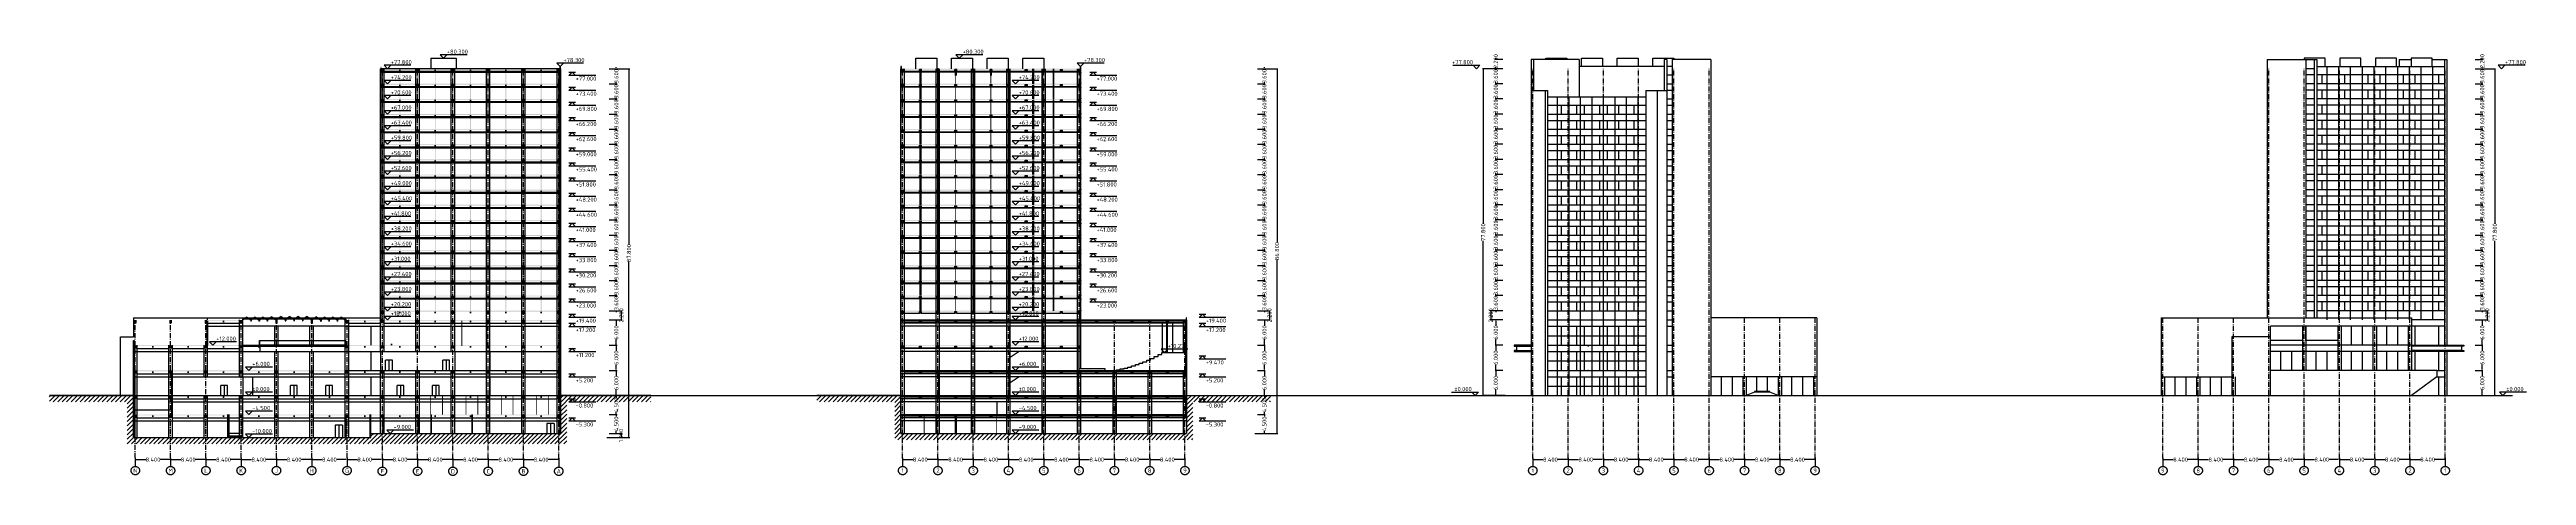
# Model space of a CAD drawing. Header units: inches. Extents: x -310 to 1074, y -19 to 138.
# Drawn here: x -20 to 569, y -19 to 82 of the extents above; entities that cross this region are included whole.
import ezdxf

# ---------------------------------------------------------------- set-up
doc = ezdxf.new("R2010")
doc.units = ezdxf.units.IN
doc.header["$MEASUREMENT"] = 0
doc.linetypes.add('ACAD_ISO10W100', pattern=[18, 12, -3, 0, -3])
for name, color, linetype in [('axis', 1, 'ACAD_ISO10W100'), ('column', 2, 'Continuous'), ('cutglass', 4, 'Continuous'), ('door', 3, 'Continuous'), ('hatch', 11, 'Continuous'), ('oncut', 6, 'Continuous'), ('seeline', 214, 'Continuous'), ('text', 7, 'ACAD_ISO10W100')]:
    doc.layers.add(name, color=color, linetype=linetype)
doc.styles.add('Annotative', font='Arial.ttf')
doc.styles.get("Standard").update_dxf_attribs({"font": 'Arial.ttf'})
doc.dimstyles.new('MYSTYLE', dxfattribs={"dimtxt": 1, "dimasz": 0.18, "dimexe": 0.18, "dimexo": 0.0625, "dimgap": 0.09, "dimtad": 0, "dimtoh": 1, "dimdec": 3, "dimzin": 0, "dimdsep": 46, "dimtxsty": 'Standard', "dimcen": 0.09, "dimadec": 0, "dimazin": 0, "dimtfac": 1, "dimtdec": 3, "dimtofl": 0, "dimtmove": 0, "dimatfit": 3, "dimfxl": 1, "dimtolj": 1, "dimtzin": 0, "dimarcsym": 0})

# ---------------------------------------------------------------- blocks, each defined once
blk = doc.blocks.new('*D1')
at = {"layer": 'Defpoints', "color": 0, "ltscale": 6, "transparency": 16777216}
for p in [(0, -14.84), (8.4, -14.84), (8.4, -15.23)]:
    blk.add_point(p, dxfattribs=at)
at = {"layer": 'text', "color": 0, "lineweight": -2, "ltscale": 6, "transparency": 16777216}
for p, q in [((0, -14.91), (0, -15.41)), ((0.18, -15.23), (2.47, -15.23)), ((8.22, -15.23), (5.93, -15.23)), ((8.4, -14.91), (8.4, -15.41))]:
    blk.add_line(p, q, dxfattribs=at)
at = {"layer": 'text', "color": 0, "ltscale": 6, "transparency": 16777216}
for points in [[(0.18, -15.2), (0.18, -15.26), (0, -15.23)], [(8.22, -15.2), (8.22, -15.26), (8.4, -15.23)]]:
    blk.add_solid(points, dxfattribs=at)
at = {"layer": 'text', "color": 0, "ltscale": 6, "transparency": 16777216, "insert": (4.2, -15.23), "char_height": 1, "attachment_point": 5}
blk.add_mtext('\\A1;{\\Fiso|c0;8.400}', dxfattribs=at)
blk = doc.blocks.new('*D2')
at = {"layer": 'Defpoints', "color": 0, "ltscale": 6, "transparency": 16777216}
for p in [(8.4, -14.84), (16.8, -14.84), (16.8, -15.23)]:
    blk.add_point(p, dxfattribs=at)
at = {"layer": 'text', "color": 0, "lineweight": -2, "ltscale": 6, "transparency": 16777216}
for p, q in [((8.4, -14.91), (8.4, -15.41)), ((8.58, -15.23), (10.87, -15.23)), ((16.62, -15.23), (14.33, -15.23)), ((16.8, -14.91), (16.8, -15.41))]:
    blk.add_line(p, q, dxfattribs=at)
at = {"layer": 'text', "color": 0, "ltscale": 6, "transparency": 16777216}
for points in [[(8.58, -15.2), (8.58, -15.26), (8.4, -15.23)], [(16.62, -15.2), (16.62, -15.26), (16.8, -15.23)]]:
    blk.add_solid(points, dxfattribs=at)
at = {"layer": 'text', "color": 0, "ltscale": 6, "transparency": 16777216, "insert": (12.6, -15.23), "char_height": 1, "attachment_point": 5}
blk.add_mtext('\\A1;{\\Fiso|c0;8.400}', dxfattribs=at)
blk = doc.blocks.new('*D3')
at = {"layer": 'Defpoints', "color": 0, "ltscale": 6, "transparency": 16777216}
for p in [(16.8, -14.84), (25.2, -14.84), (25.2, -15.23)]:
    blk.add_point(p, dxfattribs=at)
at = {"layer": 'text', "color": 0, "lineweight": -2, "ltscale": 6, "transparency": 16777216}
for p, q in [((16.8, -14.91), (16.8, -15.41)), ((16.98, -15.23), (19.27, -15.23)), ((25.02, -15.23), (22.73, -15.23)), ((25.2, -14.91), (25.2, -15.41))]:
    blk.add_line(p, q, dxfattribs=at)
at = {"layer": 'text', "color": 0, "ltscale": 6, "transparency": 16777216}
for points in [[(16.98, -15.2), (16.98, -15.26), (16.8, -15.23)], [(25.02, -15.2), (25.02, -15.26), (25.2, -15.23)]]:
    blk.add_solid(points, dxfattribs=at)
at = {"layer": 'text', "color": 0, "ltscale": 6, "transparency": 16777216, "insert": (21, -15.23), "char_height": 1, "attachment_point": 5}
blk.add_mtext('\\A1;{\\Fiso|c0;8.400}', dxfattribs=at)
blk = doc.blocks.new('*D4')
at = {"layer": 'Defpoints', "color": 0, "ltscale": 6, "transparency": 16777216}
for p in [(25.2, -14.84), (33.6, -14.84), (33.6, -15.23)]:
    blk.add_point(p, dxfattribs=at)
at = {"layer": 'text', "color": 0, "lineweight": -2, "ltscale": 6, "transparency": 16777216}
for p, q in [((25.2, -14.91), (25.2, -15.41)), ((25.38, -15.23), (27.67, -15.23)), ((33.42, -15.23), (31.13, -15.23)), ((33.6, -14.91), (33.6, -15.41))]:
    blk.add_line(p, q, dxfattribs=at)
at = {"layer": 'text', "color": 0, "ltscale": 6, "transparency": 16777216}
for points in [[(25.38, -15.2), (25.38, -15.26), (25.2, -15.23)], [(33.42, -15.2), (33.42, -15.26), (33.6, -15.23)]]:
    blk.add_solid(points, dxfattribs=at)
at = {"layer": 'text', "color": 0, "ltscale": 6, "transparency": 16777216, "insert": (29.4, -15.23), "char_height": 1, "attachment_point": 5}
blk.add_mtext('\\A1;{\\Fiso|c0;8.400}', dxfattribs=at)
blk = doc.blocks.new('*D5')
at = {"layer": 'Defpoints', "color": 0, "ltscale": 6, "transparency": 16777216}
for p in [(33.6, -14.84), (42, -14.84), (42, -15.23)]:
    blk.add_point(p, dxfattribs=at)
at = {"layer": 'text', "color": 0, "lineweight": -2, "ltscale": 6, "transparency": 16777216}
for p, q in [((33.6, -14.91), (33.6, -15.41)), ((33.78, -15.23), (36.07, -15.23)), ((41.82, -15.23), (39.53, -15.23)), ((42, -14.91), (42, -15.41))]:
    blk.add_line(p, q, dxfattribs=at)
at = {"layer": 'text', "color": 0, "ltscale": 6, "transparency": 16777216}
for points in [[(33.78, -15.2), (33.78, -15.26), (33.6, -15.23)], [(41.82, -15.2), (41.82, -15.26), (42, -15.23)]]:
    blk.add_solid(points, dxfattribs=at)
at = {"layer": 'text', "color": 0, "ltscale": 6, "transparency": 16777216, "insert": (37.8, -15.23), "char_height": 1, "attachment_point": 5}
blk.add_mtext('\\A1;{\\Fiso|c0;8.400}', dxfattribs=at)
blk = doc.blocks.new('*D6')
at = {"layer": 'Defpoints', "color": 0, "ltscale": 6, "transparency": 16777216}
for p in [(42, -14.84), (50.4, -14.84), (50.4, -15.23)]:
    blk.add_point(p, dxfattribs=at)
at = {"layer": 'text', "color": 0, "lineweight": -2, "ltscale": 6, "transparency": 16777216}
for p, q in [((42, -14.91), (42, -15.41)), ((42.18, -15.23), (44.47, -15.23)), ((50.22, -15.23), (47.93, -15.23)), ((50.4, -14.91), (50.4, -15.41))]:
    blk.add_line(p, q, dxfattribs=at)
at = {"layer": 'text', "color": 0, "ltscale": 6, "transparency": 16777216}
for points in [[(42.18, -15.2), (42.18, -15.26), (42, -15.23)], [(50.22, -15.2), (50.22, -15.26), (50.4, -15.23)]]:
    blk.add_solid(points, dxfattribs=at)
at = {"layer": 'text', "color": 0, "ltscale": 6, "transparency": 16777216, "insert": (46.2, -15.23), "char_height": 1, "attachment_point": 5}
blk.add_mtext('\\A1;{\\Fiso|c0;8.400}', dxfattribs=at)
blk = doc.blocks.new('*D7')
at = {"layer": 'Defpoints', "color": 0, "ltscale": 6, "transparency": 16777216}
for p in [(50.4, -14.84), (58.8, -14.84), (58.8, -15.23)]:
    blk.add_point(p, dxfattribs=at)
at = {"layer": 'text', "color": 0, "lineweight": -2, "ltscale": 6, "transparency": 16777216}
for p, q in [((50.4, -14.91), (50.4, -15.41)), ((50.58, -15.23), (52.87, -15.23)), ((58.62, -15.23), (56.33, -15.23)), ((58.8, -14.91), (58.8, -15.41))]:
    blk.add_line(p, q, dxfattribs=at)
at = {"layer": 'text', "color": 0, "ltscale": 6, "transparency": 16777216}
for points in [[(50.58, -15.2), (50.58, -15.26), (50.4, -15.23)], [(58.62, -15.2), (58.62, -15.26), (58.8, -15.23)]]:
    blk.add_solid(points, dxfattribs=at)
at = {"layer": 'text', "color": 0, "ltscale": 6, "transparency": 16777216, "insert": (54.6, -15.23), "char_height": 1, "attachment_point": 5}
blk.add_mtext('\\A1;{\\Fiso|c0;8.400}', dxfattribs=at)
blk = doc.blocks.new('*D8')
at = {"layer": 'Defpoints', "color": 0, "ltscale": 6, "transparency": 16777216}
for p in [(58.8, -14.84), (67.2, -14.84), (67.2, -15.23)]:
    blk.add_point(p, dxfattribs=at)
at = {"layer": 'text', "color": 0, "lineweight": -2, "ltscale": 6, "transparency": 16777216}
for p, q in [((58.8, -14.91), (58.8, -15.41)), ((58.98, -15.23), (61.27, -15.23)), ((67.02, -15.23), (64.73, -15.23)), ((67.2, -14.91), (67.2, -15.41))]:
    blk.add_line(p, q, dxfattribs=at)
at = {"layer": 'text', "color": 0, "ltscale": 6, "transparency": 16777216}
for points in [[(58.98, -15.2), (58.98, -15.26), (58.8, -15.23)], [(67.02, -15.2), (67.02, -15.26), (67.2, -15.23)]]:
    blk.add_solid(points, dxfattribs=at)
at = {"layer": 'text', "color": 0, "ltscale": 6, "transparency": 16777216, "insert": (63, -15.23), "char_height": 1, "attachment_point": 5}
blk.add_mtext('\\A1;{\\Fiso|c0;8.400}', dxfattribs=at)
blk = doc.blocks.new('*D9')
at = {"layer": 'Defpoints', "color": 0, "ltscale": 6, "transparency": 16777216}
for p in [(67.2, -14.84), (75.6, -14.84), (75.6, -15.23)]:
    blk.add_point(p, dxfattribs=at)
at = {"layer": 'text', "color": 0, "lineweight": -2, "ltscale": 6, "transparency": 16777216}
for p, q in [((67.2, -14.91), (67.2, -15.41)), ((67.38, -15.23), (69.67, -15.23)), ((75.42, -15.23), (73.13, -15.23)), ((75.6, -14.91), (75.6, -15.41))]:
    blk.add_line(p, q, dxfattribs=at)
at = {"layer": 'text', "color": 0, "ltscale": 6, "transparency": 16777216}
for points in [[(67.38, -15.2), (67.38, -15.26), (67.2, -15.23)], [(75.42, -15.2), (75.42, -15.26), (75.6, -15.23)]]:
    blk.add_solid(points, dxfattribs=at)
at = {"layer": 'text', "color": 0, "ltscale": 6, "transparency": 16777216, "insert": (71.4, -15.23), "char_height": 1, "attachment_point": 5}
blk.add_mtext('\\A1;{\\Fiso|c0;8.400}', dxfattribs=at)
blk = doc.blocks.new('*D10')
at = {"layer": 'Defpoints', "color": 0, "ltscale": 6, "transparency": 16777216}
for p in [(75.6, -14.84), (84, -14.84), (84, -15.23)]:
    blk.add_point(p, dxfattribs=at)
at = {"layer": 'text', "color": 0, "lineweight": -2, "ltscale": 6, "transparency": 16777216}
for p, q in [((75.6, -14.91), (75.6, -15.41)), ((75.78, -15.23), (78.07, -15.23)), ((83.82, -15.23), (81.53, -15.23)), ((84, -14.91), (84, -15.41))]:
    blk.add_line(p, q, dxfattribs=at)
at = {"layer": 'text', "color": 0, "ltscale": 6, "transparency": 16777216}
for points in [[(75.78, -15.2), (75.78, -15.26), (75.6, -15.23)], [(83.82, -15.2), (83.82, -15.26), (84, -15.23)]]:
    blk.add_solid(points, dxfattribs=at)
at = {"layer": 'text', "color": 0, "ltscale": 6, "transparency": 16777216, "insert": (79.8, -15.23), "char_height": 1, "attachment_point": 5}
blk.add_mtext('\\A1;{\\Fiso|c0;8.400}', dxfattribs=at)
blk = doc.blocks.new('*D11')
at = {"layer": 'Defpoints', "color": 0, "ltscale": 6, "transparency": 16777216}
for p in [(84, -14.84), (92.4, -14.84), (92.4, -15.23)]:
    blk.add_point(p, dxfattribs=at)
at = {"layer": 'text', "color": 0, "lineweight": -2, "ltscale": 6, "transparency": 16777216}
for p, q in [((84, -14.91), (84, -15.41)), ((84.18, -15.23), (86.47, -15.23)), ((92.22, -15.23), (89.93, -15.23)), ((92.4, -14.91), (92.4, -15.41))]:
    blk.add_line(p, q, dxfattribs=at)
at = {"layer": 'text', "color": 0, "ltscale": 6, "transparency": 16777216}
for points in [[(84.18, -15.2), (84.18, -15.26), (84, -15.23)], [(92.22, -15.2), (92.22, -15.26), (92.4, -15.23)]]:
    blk.add_solid(points, dxfattribs=at)
at = {"layer": 'text', "color": 0, "ltscale": 6, "transparency": 16777216, "insert": (88.2, -15.23), "char_height": 1, "attachment_point": 5}
blk.add_mtext('\\A1;{\\Fiso|c0;8.400}', dxfattribs=at)
blk = doc.blocks.new('*D12')
at = {"layer": 'Defpoints', "color": 0, "ltscale": 6, "transparency": 16777216}
for p in [(92.4, -14.84), (100.8, -14.84), (100.8, -15.23)]:
    blk.add_point(p, dxfattribs=at)
at = {"layer": 'text', "color": 0, "lineweight": -2, "ltscale": 6, "transparency": 16777216}
for p, q in [((92.4, -14.91), (92.4, -15.41)), ((92.58, -15.23), (94.87, -15.23)), ((100.62, -15.23), (98.33, -15.23)), ((100.8, -14.91), (100.8, -15.41))]:
    blk.add_line(p, q, dxfattribs=at)
at = {"layer": 'text', "color": 0, "ltscale": 6, "transparency": 16777216}
for points in [[(92.58, -15.2), (92.58, -15.26), (92.4, -15.23)], [(100.62, -15.2), (100.62, -15.26), (100.8, -15.23)]]:
    blk.add_solid(points, dxfattribs=at)
at = {"layer": 'text', "color": 0, "ltscale": 6, "transparency": 16777216, "insert": (96.6, -15.23), "char_height": 1, "attachment_point": 5}
blk.add_mtext('\\A1;{\\Fiso|c0;8.400}', dxfattribs=at)
blk = doc.blocks.new('*D13')
at = {"layer": 'Defpoints', "color": 0, "ltscale": 6, "transparency": 16777216}
for p in [(182.66, -14.84), (191.06, -14.84), (191.06, -15.23)]:
    blk.add_point(p, dxfattribs=at)
at = {"layer": 'text', "color": 0, "lineweight": -2, "ltscale": 6, "transparency": 16777216}
for p, q in [((182.66, -14.91), (182.66, -15.41)), ((182.84, -15.23), (185.13, -15.23)), ((190.88, -15.23), (188.59, -15.23)), ((191.06, -14.91), (191.06, -15.41))]:
    blk.add_line(p, q, dxfattribs=at)
at = {"layer": 'text', "color": 0, "ltscale": 6, "transparency": 16777216}
for points in [[(182.84, -15.2), (182.84, -15.26), (182.66, -15.23)], [(190.88, -15.2), (190.88, -15.26), (191.06, -15.23)]]:
    blk.add_solid(points, dxfattribs=at)
at = {"layer": 'text', "color": 0, "ltscale": 6, "transparency": 16777216, "insert": (186.86, -15.23), "char_height": 1, "attachment_point": 5}
blk.add_mtext('\\A1;{\\Fiso|c0;8.400}', dxfattribs=at)
blk = doc.blocks.new('*D14')
at = {"layer": 'Defpoints', "color": 0, "ltscale": 6, "transparency": 16777216}
for p in [(191.06, -14.84), (199.46, -14.84), (199.46, -15.23)]:
    blk.add_point(p, dxfattribs=at)
at = {"layer": 'text', "color": 0, "lineweight": -2, "ltscale": 6, "transparency": 16777216}
for p, q in [((191.06, -14.91), (191.06, -15.41)), ((191.24, -15.23), (193.53, -15.23)), ((199.28, -15.23), (196.99, -15.23)), ((199.46, -14.91), (199.46, -15.41))]:
    blk.add_line(p, q, dxfattribs=at)
at = {"layer": 'text', "color": 0, "ltscale": 6, "transparency": 16777216}
for points in [[(191.24, -15.2), (191.24, -15.26), (191.06, -15.23)], [(199.28, -15.2), (199.28, -15.26), (199.46, -15.23)]]:
    blk.add_solid(points, dxfattribs=at)
at = {"layer": 'text', "color": 0, "ltscale": 6, "transparency": 16777216, "insert": (195.26, -15.23), "char_height": 1, "attachment_point": 5}
blk.add_mtext('\\A1;{\\Fiso|c0;8.400}', dxfattribs=at)
blk = doc.blocks.new('*D15')
at = {"layer": 'Defpoints', "color": 0, "ltscale": 6, "transparency": 16777216}
for p in [(199.46, -14.84), (207.86, -14.84), (207.86, -15.23)]:
    blk.add_point(p, dxfattribs=at)
at = {"layer": 'text', "color": 0, "lineweight": -2, "ltscale": 6, "transparency": 16777216}
for p, q in [((199.46, -14.91), (199.46, -15.41)), ((199.64, -15.23), (201.93, -15.23)), ((207.68, -15.23), (205.39, -15.23)), ((207.86, -14.91), (207.86, -15.41))]:
    blk.add_line(p, q, dxfattribs=at)
at = {"layer": 'text', "color": 0, "ltscale": 6, "transparency": 16777216}
for points in [[(199.64, -15.2), (199.64, -15.26), (199.46, -15.23)], [(207.68, -15.2), (207.68, -15.26), (207.86, -15.23)]]:
    blk.add_solid(points, dxfattribs=at)
at = {"layer": 'text', "color": 0, "ltscale": 6, "transparency": 16777216, "insert": (203.66, -15.23), "char_height": 1, "attachment_point": 5}
blk.add_mtext('\\A1;{\\Fiso|c0;8.400}', dxfattribs=at)
blk = doc.blocks.new('*D16')
at = {"layer": 'Defpoints', "color": 0, "ltscale": 6, "transparency": 16777216}
for p in [(207.86, -14.84), (216.26, -14.84), (216.26, -15.23)]:
    blk.add_point(p, dxfattribs=at)
at = {"layer": 'text', "color": 0, "lineweight": -2, "ltscale": 6, "transparency": 16777216}
for p, q in [((207.86, -14.91), (207.86, -15.41)), ((208.04, -15.23), (210.33, -15.23)), ((216.08, -15.23), (213.79, -15.23)), ((216.26, -14.91), (216.26, -15.41))]:
    blk.add_line(p, q, dxfattribs=at)
at = {"layer": 'text', "color": 0, "ltscale": 6, "transparency": 16777216}
for points in [[(208.04, -15.2), (208.04, -15.26), (207.86, -15.23)], [(216.08, -15.2), (216.08, -15.26), (216.26, -15.23)]]:
    blk.add_solid(points, dxfattribs=at)
at = {"layer": 'text', "color": 0, "ltscale": 6, "transparency": 16777216, "insert": (212.06, -15.23), "char_height": 1, "attachment_point": 5}
blk.add_mtext('\\A1;{\\Fiso|c0;8.400}', dxfattribs=at)
blk = doc.blocks.new('*D17')
at = {"layer": 'Defpoints', "color": 0, "ltscale": 6, "transparency": 16777216}
for p in [(216.26, -14.84), (224.66, -14.84), (224.66, -15.23)]:
    blk.add_point(p, dxfattribs=at)
at = {"layer": 'text', "color": 0, "lineweight": -2, "ltscale": 6, "transparency": 16777216}
for p, q in [((216.26, -14.91), (216.26, -15.41)), ((216.44, -15.23), (218.73, -15.23)), ((224.48, -15.23), (222.19, -15.23)), ((224.66, -14.91), (224.66, -15.41))]:
    blk.add_line(p, q, dxfattribs=at)
at = {"layer": 'text', "color": 0, "ltscale": 6, "transparency": 16777216}
for points in [[(216.44, -15.2), (216.44, -15.26), (216.26, -15.23)], [(224.48, -15.2), (224.48, -15.26), (224.66, -15.23)]]:
    blk.add_solid(points, dxfattribs=at)
at = {"layer": 'text', "color": 0, "ltscale": 6, "transparency": 16777216, "insert": (220.46, -15.23), "char_height": 1, "attachment_point": 5}
blk.add_mtext('\\A1;{\\Fiso|c0;8.400}', dxfattribs=at)
blk = doc.blocks.new('*D18')
at = {"layer": 'Defpoints', "color": 0, "ltscale": 6, "transparency": 16777216}
for p in [(224.66, -14.84), (233.06, -14.84), (233.06, -15.23)]:
    blk.add_point(p, dxfattribs=at)
at = {"layer": 'text', "color": 0, "lineweight": -2, "ltscale": 6, "transparency": 16777216}
for p, q in [((224.66, -14.91), (224.66, -15.41)), ((224.84, -15.23), (227.13, -15.23)), ((232.88, -15.23), (230.59, -15.23)), ((233.06, -14.91), (233.06, -15.41))]:
    blk.add_line(p, q, dxfattribs=at)
at = {"layer": 'text', "color": 0, "ltscale": 6, "transparency": 16777216}
for points in [[(224.84, -15.2), (224.84, -15.26), (224.66, -15.23)], [(232.88, -15.2), (232.88, -15.26), (233.06, -15.23)]]:
    blk.add_solid(points, dxfattribs=at)
at = {"layer": 'text', "color": 0, "ltscale": 6, "transparency": 16777216, "insert": (228.86, -15.23), "char_height": 1, "attachment_point": 5}
blk.add_mtext('\\A1;{\\Fiso|c0;8.400}', dxfattribs=at)
blk = doc.blocks.new('*D19')
at = {"layer": 'Defpoints', "color": 0, "ltscale": 6, "transparency": 16777216}
for p in [(233.06, -14.84), (241.46, -14.84), (241.46, -15.23)]:
    blk.add_point(p, dxfattribs=at)
at = {"layer": 'text', "color": 0, "lineweight": -2, "ltscale": 6, "transparency": 16777216}
for p, q in [((233.06, -14.91), (233.06, -15.41)), ((233.24, -15.23), (235.53, -15.23)), ((241.28, -15.23), (238.99, -15.23)), ((241.46, -14.91), (241.46, -15.41))]:
    blk.add_line(p, q, dxfattribs=at)
at = {"layer": 'text', "color": 0, "ltscale": 6, "transparency": 16777216}
for points in [[(233.24, -15.2), (233.24, -15.26), (233.06, -15.23)], [(241.28, -15.2), (241.28, -15.26), (241.46, -15.23)]]:
    blk.add_solid(points, dxfattribs=at)
at = {"layer": 'text', "color": 0, "ltscale": 6, "transparency": 16777216, "insert": (237.26, -15.23), "char_height": 1, "attachment_point": 5}
blk.add_mtext('\\A1;{\\Fiso|c0;8.400}', dxfattribs=at)
blk = doc.blocks.new('*D20')
at = {"layer": 'Defpoints', "color": 0, "ltscale": 6, "transparency": 16777216}
for p in [(241.46, -14.84), (249.86, -14.84), (249.86, -15.23)]:
    blk.add_point(p, dxfattribs=at)
at = {"layer": 'text', "color": 0, "lineweight": -2, "ltscale": 6, "transparency": 16777216}
for p, q in [((241.46, -14.91), (241.46, -15.41)), ((241.64, -15.23), (243.93, -15.23)), ((249.68, -15.23), (247.39, -15.23)), ((249.86, -14.91), (249.86, -15.41))]:
    blk.add_line(p, q, dxfattribs=at)
at = {"layer": 'text', "color": 0, "ltscale": 6, "transparency": 16777216}
for points in [[(241.64, -15.2), (241.64, -15.26), (241.46, -15.23)], [(249.68, -15.2), (249.68, -15.26), (249.86, -15.23)]]:
    blk.add_solid(points, dxfattribs=at)
at = {"layer": 'text', "color": 0, "ltscale": 6, "transparency": 16777216, "insert": (245.66, -15.23), "char_height": 1, "attachment_point": 5}
blk.add_mtext('\\A1;{\\Fiso|c0;8.400}', dxfattribs=at)
blk = doc.blocks.new('*D21')
at = {"layer": 'Defpoints', "color": 0, "ltscale": 6, "transparency": 16777216}
for p in [(112.76, 77.8), (112.76, 74.2), (114.49, 74.2)]:
    blk.add_point(p, dxfattribs=at)
at = {"layer": 'text', "color": 0, "lineweight": -2, "ltscale": 6, "transparency": 16777216}
for p, q in [((112.82, 77.8), (114.67, 77.8)), ((114.49, 77.98), (114.49, 78.16)), ((112.82, 74.2), (114.67, 74.2)), ((114.49, 74.02), (114.49, 73.84))]:
    blk.add_line(p, q, dxfattribs=at)
at = {"layer": 'text', "color": 0, "ltscale": 6, "transparency": 16777216}
for points in [[(114.46, 77.98), (114.52, 77.98), (114.49, 77.8)], [(114.46, 74.02), (114.52, 74.02), (114.49, 74.2)]]:
    blk.add_solid(points, dxfattribs=at)
at = {"layer": 'text', "color": 0, "ltscale": 6, "transparency": 16777216, "insert": (114.49, 76), "char_height": 1, "attachment_point": 5, "rotation": 90}
blk.add_mtext('\\A1;{\\Fiso|c0;3.600}', dxfattribs=at)
blk = doc.blocks.new('*D22')
at = {"layer": 'Defpoints', "color": 0, "ltscale": 6, "transparency": 16777216}
for p in [(112.76, 74.2), (112.76, 70.6), (114.49, 70.6)]:
    blk.add_point(p, dxfattribs=at)
at = {"layer": 'text', "color": 0, "lineweight": -2, "ltscale": 6, "transparency": 16777216}
for p, q in [((112.82, 74.2), (114.67, 74.2)), ((114.49, 74.38), (114.49, 74.56)), ((112.82, 70.6), (114.67, 70.6)), ((114.49, 70.42), (114.49, 70.24))]:
    blk.add_line(p, q, dxfattribs=at)
at = {"layer": 'text', "color": 0, "ltscale": 6, "transparency": 16777216}
for points in [[(114.46, 74.38), (114.52, 74.38), (114.49, 74.2)], [(114.46, 70.42), (114.52, 70.42), (114.49, 70.6)]]:
    blk.add_solid(points, dxfattribs=at)
at = {"layer": 'text', "color": 0, "ltscale": 6, "transparency": 16777216, "insert": (114.49, 72.4), "char_height": 1, "attachment_point": 5, "rotation": 90}
blk.add_mtext('\\A1;{\\Fiso|c0;3.600}', dxfattribs=at)
blk = doc.blocks.new('*D24')
at = {"layer": 'Defpoints', "color": 0, "ltscale": 6, "transparency": 16777216}
for p in [(112.76, 70.6), (112.76, 67), (114.49, 67)]:
    blk.add_point(p, dxfattribs=at)
at = {"layer": 'text', "color": 0, "lineweight": -2, "ltscale": 6, "transparency": 16777216}
for p, q in [((114.49, 70.78), (114.49, 70.96)), ((112.82, 70.6), (114.67, 70.6)), ((112.82, 67), (114.67, 67)), ((114.49, 66.82), (114.49, 66.64))]:
    blk.add_line(p, q, dxfattribs=at)
at = {"layer": 'text', "color": 0, "ltscale": 6, "transparency": 16777216}
for points in [[(114.46, 70.78), (114.52, 70.78), (114.49, 70.6)], [(114.46, 66.82), (114.52, 66.82), (114.49, 67)]]:
    blk.add_solid(points, dxfattribs=at)
at = {"layer": 'text', "color": 0, "ltscale": 6, "transparency": 16777216, "insert": (114.49, 68.8), "char_height": 1, "attachment_point": 5, "rotation": 90}
blk.add_mtext('\\A1;{\\Fiso|c0;3.600}', dxfattribs=at)
blk = doc.blocks.new('*D23')
at = {"layer": 'Defpoints', "color": 0, "ltscale": 6, "transparency": 16777216}
for p in [(112.76, 67), (112.76, 63.4), (114.49, 63.4)]:
    blk.add_point(p, dxfattribs=at)
at = {"layer": 'text', "color": 0, "lineweight": -2, "ltscale": 6, "transparency": 16777216}
for p, q in [((112.82, 67), (114.67, 67)), ((114.49, 67.18), (114.49, 67.36)), ((112.82, 63.4), (114.67, 63.4)), ((114.49, 63.22), (114.49, 63.04))]:
    blk.add_line(p, q, dxfattribs=at)
at = {"layer": 'text', "color": 0, "ltscale": 6, "transparency": 16777216}
for points in [[(114.46, 67.18), (114.52, 67.18), (114.49, 67)], [(114.46, 63.22), (114.52, 63.22), (114.49, 63.4)]]:
    blk.add_solid(points, dxfattribs=at)
at = {"layer": 'text', "color": 0, "ltscale": 6, "transparency": 16777216, "insert": (114.49, 65.2), "char_height": 1, "attachment_point": 5, "rotation": 90}
blk.add_mtext('\\A1;{\\Fiso|c0;3.600}', dxfattribs=at)
blk = doc.blocks.new('*D28')
at = {"layer": 'Defpoints', "color": 0, "ltscale": 6, "transparency": 16777216}
for p in [(112.76, 63.4), (112.76, 59.8), (114.49, 59.8)]:
    blk.add_point(p, dxfattribs=at)
at = {"layer": 'text', "color": 0, "lineweight": -2, "ltscale": 6, "transparency": 16777216}
for p, q in [((112.82, 63.4), (114.67, 63.4)), ((112.82, 59.8), (114.67, 59.8)), ((114.49, 63.58), (114.49, 63.76)), ((114.49, 59.62), (114.49, 59.44))]:
    blk.add_line(p, q, dxfattribs=at)
at = {"layer": 'text', "color": 0, "ltscale": 6, "transparency": 16777216}
for points in [[(114.46, 63.58), (114.52, 63.58), (114.49, 63.4)], [(114.46, 59.62), (114.52, 59.62), (114.49, 59.8)]]:
    blk.add_solid(points, dxfattribs=at)
at = {"layer": 'text', "color": 0, "ltscale": 6, "transparency": 16777216, "insert": (114.49, 61.6), "char_height": 1, "attachment_point": 5, "rotation": 90}
blk.add_mtext('\\A1;{\\Fiso|c0;3.600}', dxfattribs=at)
blk = doc.blocks.new('*D25')
at = {"layer": 'Defpoints', "color": 0, "ltscale": 6, "transparency": 16777216}
for p in [(112.76, 59.8), (112.76, 56.2), (114.49, 56.2)]:
    blk.add_point(p, dxfattribs=at)
at = {"layer": 'text', "color": 0, "lineweight": -2, "ltscale": 6, "transparency": 16777216}
for p, q in [((112.82, 59.8), (114.67, 59.8)), ((114.49, 59.98), (114.49, 60.16)), ((112.82, 56.2), (114.67, 56.2)), ((114.49, 56.02), (114.49, 55.84))]:
    blk.add_line(p, q, dxfattribs=at)
at = {"layer": 'text', "color": 0, "ltscale": 6, "transparency": 16777216}
for points in [[(114.46, 59.98), (114.52, 59.98), (114.49, 59.8)], [(114.46, 56.02), (114.52, 56.02), (114.49, 56.2)]]:
    blk.add_solid(points, dxfattribs=at)
at = {"layer": 'text', "color": 0, "ltscale": 6, "transparency": 16777216, "insert": (114.49, 58), "char_height": 1, "attachment_point": 5, "rotation": 90}
blk.add_mtext('\\A1;{\\Fiso|c0;3.600}', dxfattribs=at)
blk = doc.blocks.new('*D26')
at = {"layer": 'Defpoints', "color": 0, "ltscale": 6, "transparency": 16777216}
for p in [(112.76, 56.2), (112.76, 52.6), (114.49, 52.6)]:
    blk.add_point(p, dxfattribs=at)
at = {"layer": 'text', "color": 0, "lineweight": -2, "ltscale": 6, "transparency": 16777216}
for p, q in [((112.82, 56.2), (114.67, 56.2)), ((114.49, 56.38), (114.49, 56.56)), ((112.82, 52.6), (114.67, 52.6)), ((114.49, 52.42), (114.49, 52.24))]:
    blk.add_line(p, q, dxfattribs=at)
at = {"layer": 'text', "color": 0, "ltscale": 6, "transparency": 16777216}
for points in [[(114.46, 56.38), (114.52, 56.38), (114.49, 56.2)], [(114.46, 52.42), (114.52, 52.42), (114.49, 52.6)]]:
    blk.add_solid(points, dxfattribs=at)
at = {"layer": 'text', "color": 0, "ltscale": 6, "transparency": 16777216, "insert": (114.49, 54.4), "char_height": 1, "attachment_point": 5, "rotation": 90}
blk.add_mtext('\\A1;{\\Fiso|c0;3.600}', dxfattribs=at)
blk = doc.blocks.new('*D27')
at = {"layer": 'Defpoints', "color": 0, "ltscale": 6, "transparency": 16777216}
for p in [(112.76, 52.6), (112.76, 49), (114.49, 49)]:
    blk.add_point(p, dxfattribs=at)
at = {"layer": 'text', "color": 0, "lineweight": -2, "ltscale": 6, "transparency": 16777216}
for p, q in [((112.82, 52.6), (114.67, 52.6)), ((112.82, 49), (114.67, 49)), ((114.49, 52.78), (114.49, 52.96)), ((114.49, 48.82), (114.49, 48.64))]:
    blk.add_line(p, q, dxfattribs=at)
at = {"layer": 'text', "color": 0, "ltscale": 6, "transparency": 16777216}
for points in [[(114.46, 52.78), (114.52, 52.78), (114.49, 52.6)], [(114.46, 48.82), (114.52, 48.82), (114.49, 49)]]:
    blk.add_solid(points, dxfattribs=at)
at = {"layer": 'text', "color": 0, "ltscale": 6, "transparency": 16777216, "insert": (114.49, 50.8), "char_height": 1, "attachment_point": 5, "rotation": 90}
blk.add_mtext('\\A1;{\\Fiso|c0;3.600}', dxfattribs=at)
blk = doc.blocks.new('*D36')
at = {"layer": 'Defpoints', "color": 0, "ltscale": 6, "transparency": 16777216}
for p in [(112.76, 49), (112.76, 45.4), (114.49, 45.4)]:
    blk.add_point(p, dxfattribs=at)
at = {"layer": 'text', "color": 0, "lineweight": -2, "ltscale": 6, "transparency": 16777216}
for p, q in [((112.82, 49), (114.67, 49)), ((114.49, 49.18), (114.49, 49.36)), ((112.82, 45.4), (114.67, 45.4)), ((114.49, 45.22), (114.49, 45.04))]:
    blk.add_line(p, q, dxfattribs=at)
at = {"layer": 'text', "color": 0, "ltscale": 6, "transparency": 16777216}
for points in [[(114.46, 49.18), (114.52, 49.18), (114.49, 49)], [(114.46, 45.22), (114.52, 45.22), (114.49, 45.4)]]:
    blk.add_solid(points, dxfattribs=at)
at = {"layer": 'text', "color": 0, "ltscale": 6, "transparency": 16777216, "insert": (114.49, 47.2), "char_height": 1, "attachment_point": 5, "rotation": 90}
blk.add_mtext('\\A1;{\\Fiso|c0;3.600}', dxfattribs=at)
blk = doc.blocks.new('*D29')
at = {"layer": 'Defpoints', "color": 0, "ltscale": 6, "transparency": 16777216}
for p in [(112.76, 45.4), (112.76, 41.8), (114.49, 41.8)]:
    blk.add_point(p, dxfattribs=at)
at = {"layer": 'text', "color": 0, "lineweight": -2, "ltscale": 6, "transparency": 16777216}
for p, q in [((112.82, 45.4), (114.67, 45.4)), ((112.82, 41.8), (114.67, 41.8)), ((114.49, 45.58), (114.49, 45.76)), ((114.49, 41.62), (114.49, 41.44))]:
    blk.add_line(p, q, dxfattribs=at)
at = {"layer": 'text', "color": 0, "ltscale": 6, "transparency": 16777216}
for points in [[(114.46, 45.58), (114.52, 45.58), (114.49, 45.4)], [(114.46, 41.62), (114.52, 41.62), (114.49, 41.8)]]:
    blk.add_solid(points, dxfattribs=at)
at = {"layer": 'text', "color": 0, "ltscale": 6, "transparency": 16777216, "insert": (114.49, 43.6), "char_height": 1, "attachment_point": 5, "rotation": 90}
blk.add_mtext('\\A1;{\\Fiso|c0;3.600}', dxfattribs=at)
blk = doc.blocks.new('*D30')
at = {"layer": 'Defpoints', "color": 0, "ltscale": 6, "transparency": 16777216}
for p in [(112.76, 41.8), (112.76, 38.2), (114.49, 38.2)]:
    blk.add_point(p, dxfattribs=at)
at = {"layer": 'text', "color": 0, "lineweight": -2, "ltscale": 6, "transparency": 16777216}
for p, q in [((112.82, 41.8), (114.67, 41.8)), ((114.49, 41.98), (114.49, 42.16)), ((112.82, 38.2), (114.67, 38.2)), ((114.49, 38.02), (114.49, 37.84))]:
    blk.add_line(p, q, dxfattribs=at)
at = {"layer": 'text', "color": 0, "ltscale": 6, "transparency": 16777216}
for points in [[(114.46, 41.98), (114.52, 41.98), (114.49, 41.8)], [(114.46, 38.02), (114.52, 38.02), (114.49, 38.2)]]:
    blk.add_solid(points, dxfattribs=at)
at = {"layer": 'text', "color": 0, "ltscale": 6, "transparency": 16777216, "insert": (114.49, 40), "char_height": 1, "attachment_point": 5, "rotation": 90}
blk.add_mtext('\\A1;{\\Fiso|c0;3.600}', dxfattribs=at)
blk = doc.blocks.new('*D31')
at = {"layer": 'Defpoints', "color": 0, "ltscale": 6, "transparency": 16777216}
for p in [(112.76, 38.2), (112.76, 34.6), (114.49, 34.6)]:
    blk.add_point(p, dxfattribs=at)
at = {"layer": 'text', "color": 0, "lineweight": -2, "ltscale": 6, "transparency": 16777216}
for p, q in [((112.82, 38.2), (114.67, 38.2)), ((114.49, 38.38), (114.49, 38.56)), ((112.82, 34.6), (114.67, 34.6)), ((114.49, 34.42), (114.49, 34.24))]:
    blk.add_line(p, q, dxfattribs=at)
at = {"layer": 'text', "color": 0, "ltscale": 6, "transparency": 16777216}
for points in [[(114.46, 38.38), (114.52, 38.38), (114.49, 38.2)], [(114.46, 34.42), (114.52, 34.42), (114.49, 34.6)]]:
    blk.add_solid(points, dxfattribs=at)
at = {"layer": 'text', "color": 0, "ltscale": 6, "transparency": 16777216, "insert": (114.49, 36.4), "char_height": 1, "attachment_point": 5, "rotation": 90}
blk.add_mtext('\\A1;{\\Fiso|c0;3.600}', dxfattribs=at)
blk = doc.blocks.new('*D32')
at = {"layer": 'Defpoints', "color": 0, "ltscale": 6, "transparency": 16777216}
for p in [(112.76, 34.6), (112.76, 31), (114.49, 31)]:
    blk.add_point(p, dxfattribs=at)
at = {"layer": 'text', "color": 0, "lineweight": -2, "ltscale": 6, "transparency": 16777216}
for p, q in [((112.82, 34.6), (114.67, 34.6)), ((112.82, 31), (114.67, 31)), ((114.49, 34.78), (114.49, 34.96)), ((114.49, 30.82), (114.49, 30.64))]:
    blk.add_line(p, q, dxfattribs=at)
at = {"layer": 'text', "color": 0, "ltscale": 6, "transparency": 16777216}
for points in [[(114.46, 34.78), (114.52, 34.78), (114.49, 34.6)], [(114.46, 30.82), (114.52, 30.82), (114.49, 31)]]:
    blk.add_solid(points, dxfattribs=at)
at = {"layer": 'text', "color": 0, "ltscale": 6, "transparency": 16777216, "insert": (114.49, 32.8), "char_height": 1, "attachment_point": 5, "rotation": 90}
blk.add_mtext('\\A1;{\\Fiso|c0;3.600}', dxfattribs=at)
blk = doc.blocks.new('*D33')
at = {"layer": 'Defpoints', "color": 0, "ltscale": 6, "transparency": 16777216}
for p in [(112.76, 31), (112.76, 27.4), (114.49, 27.4)]:
    blk.add_point(p, dxfattribs=at)
at = {"layer": 'text', "color": 0, "lineweight": -2, "ltscale": 6, "transparency": 16777216}
for p, q in [((112.82, 31), (114.67, 31)), ((114.49, 31.18), (114.49, 31.36)), ((112.82, 27.4), (114.67, 27.4)), ((114.49, 27.22), (114.49, 27.04))]:
    blk.add_line(p, q, dxfattribs=at)
at = {"layer": 'text', "color": 0, "ltscale": 6, "transparency": 16777216}
for points in [[(114.46, 31.18), (114.52, 31.18), (114.49, 31)], [(114.46, 27.22), (114.52, 27.22), (114.49, 27.4)]]:
    blk.add_solid(points, dxfattribs=at)
at = {"layer": 'text', "color": 0, "ltscale": 6, "transparency": 16777216, "insert": (114.49, 29.2), "char_height": 1, "attachment_point": 5, "rotation": 90}
blk.add_mtext('\\A1;{\\Fiso|c0;3.600}', dxfattribs=at)
blk = doc.blocks.new('*D34')
at = {"layer": 'Defpoints', "color": 0, "ltscale": 6, "transparency": 16777216}
for p in [(112.76, 27.4), (112.76, 23.8), (114.49, 23.8)]:
    blk.add_point(p, dxfattribs=at)
at = {"layer": 'text', "color": 0, "lineweight": -2, "ltscale": 6, "transparency": 16777216}
for p, q in [((112.82, 27.4), (114.67, 27.4)), ((112.82, 23.8), (114.67, 23.8)), ((114.49, 27.58), (114.49, 27.76)), ((114.49, 23.62), (114.49, 23.44))]:
    blk.add_line(p, q, dxfattribs=at)
at = {"layer": 'text', "color": 0, "ltscale": 6, "transparency": 16777216}
for points in [[(114.46, 27.58), (114.52, 27.58), (114.49, 27.4)], [(114.46, 23.62), (114.52, 23.62), (114.49, 23.8)]]:
    blk.add_solid(points, dxfattribs=at)
at = {"layer": 'text', "color": 0, "ltscale": 6, "transparency": 16777216, "insert": (114.49, 25.6), "char_height": 1, "attachment_point": 5, "rotation": 90}
blk.add_mtext('\\A1;{\\Fiso|c0;3.600}', dxfattribs=at)
blk = doc.blocks.new('*D35')
at = {"layer": 'Defpoints', "color": 0, "ltscale": 6, "transparency": 16777216}
for p in [(112.76, 23.8), (112.76, 20.2), (114.49, 20.2)]:
    blk.add_point(p, dxfattribs=at)
at = {"layer": 'text', "color": 0, "lineweight": -2, "ltscale": 6, "transparency": 16777216}
for p, q in [((112.82, 23.8), (114.67, 23.8)), ((114.49, 23.98), (114.49, 24.16)), ((112.82, 20.2), (114.67, 20.2)), ((114.49, 20.02), (114.49, 19.84))]:
    blk.add_line(p, q, dxfattribs=at)
at = {"layer": 'text', "color": 0, "ltscale": 6, "transparency": 16777216}
for points in [[(114.46, 23.98), (114.52, 23.98), (114.49, 23.8)], [(114.46, 20.02), (114.52, 20.02), (114.49, 20.2)]]:
    blk.add_solid(points, dxfattribs=at)
at = {"layer": 'text', "color": 0, "ltscale": 6, "transparency": 16777216, "insert": (114.49, 22), "char_height": 1, "attachment_point": 5, "rotation": 90}
blk.add_mtext('\\A1;{\\Fiso|c0;3.600}', dxfattribs=at)
blk = doc.blocks.new('*D37')
at = {"layer": 'Defpoints', "color": 0, "ltscale": 6, "transparency": 16777216}
for p in [(112.76, 20.2), (112.76, 18), (115.69, 18)]:
    blk.add_point(p, dxfattribs=at)
at = {"layer": 'text', "color": 0, "lineweight": -2, "ltscale": 6, "transparency": 16777216}
for p, q in [((112.82, 20.2), (115.87, 20.2)), ((112.82, 18), (115.87, 18)), ((115.69, 20.02), (115.69, 18.18))]:
    blk.add_line(p, q, dxfattribs=at)
at = {"layer": 'text', "color": 0, "ltscale": 6, "transparency": 16777216}
for points in [[(115.66, 20.02), (115.72, 20.02), (115.69, 20.2)], [(115.66, 18.18), (115.72, 18.18), (115.69, 18)]]:
    blk.add_solid(points, dxfattribs=at)
at = {"layer": 'text', "color": 0, "ltscale": 6, "transparency": 16777216, "insert": (115.69, 19.1), "char_height": 1, "attachment_point": 5, "rotation": 90}
blk.add_mtext('\\A1;{\\Fiso|c0;2.200}', dxfattribs=at)
blk = doc.blocks.new('*D38')
at = {"layer": 'Defpoints', "color": 0, "ltscale": 6, "transparency": 16777216}
for p in [(112.76, 18), (112.76, 12), (114.49, 12)]:
    blk.add_point(p, dxfattribs=at)
at = {"layer": 'text', "color": 0, "lineweight": -2, "ltscale": 6, "transparency": 16777216}
for p, q in [((112.82, 18), (114.67, 18)), ((114.49, 17.82), (114.49, 16.69)), ((112.82, 12), (114.67, 12)), ((114.49, 12.18), (114.49, 13.34))]:
    blk.add_line(p, q, dxfattribs=at)
at = {"layer": 'text', "color": 0, "ltscale": 6, "transparency": 16777216}
for points in [[(114.46, 17.82), (114.52, 17.82), (114.49, 18)], [(114.46, 12.18), (114.52, 12.18), (114.49, 12)]]:
    blk.add_solid(points, dxfattribs=at)
at = {"layer": 'text', "color": 0, "ltscale": 6, "transparency": 16777216, "insert": (114.49, 15.02), "char_height": 1, "attachment_point": 5, "rotation": 90}
blk.add_mtext('\\A1;{\\Fiso|c0;6.000}', dxfattribs=at)
blk = doc.blocks.new('*D39')
at = {"layer": 'Defpoints', "color": 0, "ltscale": 6, "transparency": 16777216}
for p in [(112.76, 12), (112.76, 6), (114.49, 6)]:
    blk.add_point(p, dxfattribs=at)
at = {"layer": 'text', "color": 0, "lineweight": -2, "ltscale": 6, "transparency": 16777216}
for p, q in [((112.82, 12), (114.67, 12)), ((114.49, 11.82), (114.49, 10.69)), ((112.82, 6), (114.67, 6)), ((114.49, 6.18), (114.49, 7.34))]:
    blk.add_line(p, q, dxfattribs=at)
at = {"layer": 'text', "color": 0, "ltscale": 6, "transparency": 16777216}
for points in [[(114.46, 11.82), (114.52, 11.82), (114.49, 12)], [(114.46, 6.18), (114.52, 6.18), (114.49, 6)]]:
    blk.add_solid(points, dxfattribs=at)
at = {"layer": 'text', "color": 0, "ltscale": 6, "transparency": 16777216, "insert": (114.49, 9.02), "char_height": 1, "attachment_point": 5, "rotation": 90}
blk.add_mtext('\\A1;{\\Fiso|c0;6.000}', dxfattribs=at)
blk = doc.blocks.new('*D40')
at = {"layer": 'Defpoints', "color": 0, "ltscale": 6, "transparency": 16777216}
for p in [(112.76, 6), (112.76, 0), (114.49, 0)]:
    blk.add_point(p, dxfattribs=at)
at = {"layer": 'text', "color": 0, "lineweight": -2, "ltscale": 6, "transparency": 16777216}
for p, q in [((112.82, 6), (114.67, 6)), ((112.82, 0), (114.67, 0)), ((114.49, 5.82), (114.49, 4.69)), ((114.49, 0.18), (114.49, 1.34))]:
    blk.add_line(p, q, dxfattribs=at)
at = {"layer": 'text', "color": 0, "ltscale": 6, "transparency": 16777216}
for points in [[(114.46, 5.82), (114.52, 5.82), (114.49, 6)], [(114.46, 0.18), (114.52, 0.18), (114.49, 0)]]:
    blk.add_solid(points, dxfattribs=at)
at = {"layer": 'text', "color": 0, "ltscale": 6, "transparency": 16777216, "insert": (114.49, 3.02), "char_height": 1, "attachment_point": 5, "rotation": 90}
blk.add_mtext('\\A1;{\\Fiso|c0;6.000}', dxfattribs=at)
blk = doc.blocks.new('*D41')
at = {"layer": 'Defpoints', "color": 0, "ltscale": 6, "transparency": 16777216}
for p in [(112.76, 0), (112.76, -4.5), (114.49, -4.5)]:
    blk.add_point(p, dxfattribs=at)
at = {"layer": 'text', "color": 0, "lineweight": -2, "ltscale": 6, "transparency": 16777216}
for p, q in [((112.82, 0), (114.67, 0)), ((112.82, -4.5), (114.67, -4.5)), ((114.49, -0.18), (114.49, -0.5)), ((114.49, -4.32), (114.49, -3.96))]:
    blk.add_line(p, q, dxfattribs=at)
at = {"layer": 'text', "color": 0, "ltscale": 6, "transparency": 16777216}
for points in [[(114.46, -0.18), (114.52, -0.18), (114.49, 0)], [(114.46, -4.32), (114.52, -4.32), (114.49, -4.5)]]:
    blk.add_solid(points, dxfattribs=at)
at = {"layer": 'text', "color": 0, "ltscale": 6, "transparency": 16777216, "insert": (114.49, -2.23), "char_height": 1, "attachment_point": 5, "rotation": 90}
blk.add_mtext('\\A1;{\\Fiso|c0;4.500}', dxfattribs=at)
blk = doc.blocks.new('*D42')
at = {"layer": 'Defpoints', "color": 0, "ltscale": 6, "transparency": 16777216}
for p in [(112.76, -4.5), (112.76, -9), (114.49, -9)]:
    blk.add_point(p, dxfattribs=at)
at = {"layer": 'text', "color": 0, "lineweight": -2, "ltscale": 6, "transparency": 16777216}
for p, q in [((112.82, -4.5), (114.67, -4.5)), ((114.49, -4.68), (114.49, -5)), ((112.82, -9), (114.67, -9)), ((114.49, -8.82), (114.49, -8.46))]:
    blk.add_line(p, q, dxfattribs=at)
at = {"layer": 'text', "color": 0, "ltscale": 6, "transparency": 16777216}
for points in [[(114.46, -4.68), (114.52, -4.68), (114.49, -4.5)], [(114.46, -8.82), (114.52, -8.82), (114.49, -9)]]:
    blk.add_solid(points, dxfattribs=at)
at = {"layer": 'text', "color": 0, "ltscale": 6, "transparency": 16777216, "insert": (114.49, -6.73), "char_height": 1, "attachment_point": 5, "rotation": 90}
blk.add_mtext('\\A1;{\\Fiso|c0;4.500}', dxfattribs=at)
blk = doc.blocks.new('*D43')
at = {"layer": 'Defpoints', "color": 0, "ltscale": 6, "transparency": 16777216}
for p in [(112.76, -9), (112.76, -10), (115.62, -10)]:
    blk.add_point(p, dxfattribs=at)
at = {"layer": 'text', "color": 0, "lineweight": -2, "ltscale": 6, "transparency": 16777216}
for p, q in [((112.82, -9), (115.8, -9)), ((112.82, -10), (115.8, -10)), ((115.62, -9.18), (115.62, -9.82))]:
    blk.add_line(p, q, dxfattribs=at)
at = {"layer": 'text', "color": 0, "ltscale": 6, "transparency": 16777216}
for points in [[(115.59, -9.18), (115.65, -9.18), (115.62, -9)], [(115.59, -9.82), (115.65, -9.82), (115.62, -10)]]:
    blk.add_solid(points, dxfattribs=at)
at = {"layer": 'text', "color": 0, "ltscale": 6, "transparency": 16777216, "insert": (115.62, -9.5), "char_height": 1, "attachment_point": 5, "rotation": 90}
blk.add_mtext('\\A1;{\\Fiso|c0;1.000}', dxfattribs=at)
blk = doc.blocks.new('*D44')
at = {"layer": 'Defpoints', "color": 0, "ltscale": 6, "transparency": 16777216}
for p in [(114.47, 77.8), (117.5, 77.8), (112.17, -10)]:
    blk.add_point(p, dxfattribs=at)
at = {"layer": 'text', "color": 0, "lineweight": -2, "ltscale": 6, "transparency": 16777216}
for p, q in [((114.53, 77.8), (117.68, 77.8)), ((117.5, 77.62), (117.5, 35.96)), ((117.5, -9.82), (117.5, 31.84)), ((112.23, -10), (117.68, -10))]:
    blk.add_line(p, q, dxfattribs=at)
at = {"layer": 'text', "color": 0, "ltscale": 6, "transparency": 16777216}
for points in [[(117.47, 77.62), (117.53, 77.62), (117.5, 77.8)], [(117.47, -9.82), (117.53, -9.82), (117.5, -10)]]:
    blk.add_solid(points, dxfattribs=at)
at = {"layer": 'text', "color": 0, "ltscale": 6, "transparency": 16777216, "insert": (117.5, 33.9), "char_height": 1, "attachment_point": 5, "rotation": 90}
blk.add_mtext('\\A1;{\\Fiso|c0;87.800}', dxfattribs=at)
blk = doc.blocks.new('*D68')
at = {"layer": 'Defpoints', "color": 0, "ltscale": 6, "transparency": 16777216}
for p in [(267.03, 77.8), (267.03, 74.2), (268.77, 74.2)]:
    blk.add_point(p, dxfattribs=at)
at = {"layer": 'text', "color": 0, "lineweight": -2, "ltscale": 6, "transparency": 16777216}
for p, q in [((267.1, 77.8), (268.95, 77.8)), ((268.77, 77.98), (268.77, 78.16)), ((267.1, 74.2), (268.95, 74.2)), ((268.77, 74.02), (268.77, 73.84))]:
    blk.add_line(p, q, dxfattribs=at)
at = {"layer": 'text', "color": 0, "ltscale": 6, "transparency": 16777216}
for points in [[(268.74, 77.98), (268.8, 77.98), (268.77, 77.8)], [(268.74, 74.02), (268.8, 74.02), (268.77, 74.2)]]:
    blk.add_solid(points, dxfattribs=at)
at = {"layer": 'text', "color": 0, "ltscale": 6, "transparency": 16777216, "insert": (268.77, 76), "char_height": 1, "attachment_point": 5, "rotation": 90}
blk.add_mtext('\\A1;{\\Fiso|c0;3.600}', dxfattribs=at)
blk = doc.blocks.new('*D61')
at = {"layer": 'Defpoints', "color": 0, "ltscale": 6, "transparency": 16777216}
for p in [(267.03, 74.2), (267.03, 70.6), (268.77, 70.6)]:
    blk.add_point(p, dxfattribs=at)
at = {"layer": 'text', "color": 0, "lineweight": -2, "ltscale": 6, "transparency": 16777216}
for p, q in [((267.1, 74.2), (268.95, 74.2)), ((268.77, 74.38), (268.77, 74.56)), ((267.1, 70.6), (268.95, 70.6)), ((268.77, 70.42), (268.77, 70.24))]:
    blk.add_line(p, q, dxfattribs=at)
at = {"layer": 'text', "color": 0, "ltscale": 6, "transparency": 16777216}
for points in [[(268.74, 74.38), (268.8, 74.38), (268.77, 74.2)], [(268.74, 70.42), (268.8, 70.42), (268.77, 70.6)]]:
    blk.add_solid(points, dxfattribs=at)
at = {"layer": 'text', "color": 0, "ltscale": 6, "transparency": 16777216, "insert": (268.77, 72.4), "char_height": 1, "attachment_point": 5, "rotation": 90}
blk.add_mtext('\\A1;{\\Fiso|c0;3.600}', dxfattribs=at)
blk = doc.blocks.new('*D62')
at = {"layer": 'Defpoints', "color": 0, "ltscale": 6, "transparency": 16777216}
for p in [(267.03, 70.6), (267.03, 67), (268.77, 67)]:
    blk.add_point(p, dxfattribs=at)
at = {"layer": 'text', "color": 0, "lineweight": -2, "ltscale": 6, "transparency": 16777216}
for p, q in [((268.77, 70.78), (268.77, 70.96)), ((267.1, 70.6), (268.95, 70.6)), ((267.1, 67), (268.95, 67)), ((268.77, 66.82), (268.77, 66.64))]:
    blk.add_line(p, q, dxfattribs=at)
at = {"layer": 'text', "color": 0, "ltscale": 6, "transparency": 16777216}
for points in [[(268.74, 70.78), (268.8, 70.78), (268.77, 70.6)], [(268.74, 66.82), (268.8, 66.82), (268.77, 67)]]:
    blk.add_solid(points, dxfattribs=at)
at = {"layer": 'text', "color": 0, "ltscale": 6, "transparency": 16777216, "insert": (268.77, 68.8), "char_height": 1, "attachment_point": 5, "rotation": 90}
blk.add_mtext('\\A1;{\\Fiso|c0;3.600}', dxfattribs=at)
blk = doc.blocks.new('*D63')
at = {"layer": 'Defpoints', "color": 0, "ltscale": 6, "transparency": 16777216}
for p in [(267.03, 67), (267.03, 63.4), (268.77, 63.4)]:
    blk.add_point(p, dxfattribs=at)
at = {"layer": 'text', "color": 0, "lineweight": -2, "ltscale": 6, "transparency": 16777216}
for p, q in [((267.1, 67), (268.95, 67)), ((268.77, 67.18), (268.77, 67.36)), ((267.1, 63.4), (268.95, 63.4)), ((268.77, 63.22), (268.77, 63.04))]:
    blk.add_line(p, q, dxfattribs=at)
at = {"layer": 'text', "color": 0, "ltscale": 6, "transparency": 16777216}
for points in [[(268.74, 67.18), (268.8, 67.18), (268.77, 67)], [(268.74, 63.22), (268.8, 63.22), (268.77, 63.4)]]:
    blk.add_solid(points, dxfattribs=at)
at = {"layer": 'text', "color": 0, "ltscale": 6, "transparency": 16777216, "insert": (268.77, 65.2), "char_height": 1, "attachment_point": 5, "rotation": 90}
blk.add_mtext('\\A1;{\\Fiso|c0;3.600}', dxfattribs=at)
blk = doc.blocks.new('*D64')
at = {"layer": 'Defpoints', "color": 0, "ltscale": 6, "transparency": 16777216}
for p in [(267.03, 63.4), (267.03, 59.8), (268.77, 59.8)]:
    blk.add_point(p, dxfattribs=at)
at = {"layer": 'text', "color": 0, "lineweight": -2, "ltscale": 6, "transparency": 16777216}
for p, q in [((267.1, 63.4), (268.95, 63.4)), ((267.1, 59.8), (268.95, 59.8)), ((268.77, 63.58), (268.77, 63.76)), ((268.77, 59.62), (268.77, 59.44))]:
    blk.add_line(p, q, dxfattribs=at)
at = {"layer": 'text', "color": 0, "ltscale": 6, "transparency": 16777216}
for points in [[(268.74, 63.58), (268.8, 63.58), (268.77, 63.4)], [(268.74, 59.62), (268.8, 59.62), (268.77, 59.8)]]:
    blk.add_solid(points, dxfattribs=at)
at = {"layer": 'text', "color": 0, "ltscale": 6, "transparency": 16777216, "insert": (268.77, 61.6), "char_height": 1, "attachment_point": 5, "rotation": 90}
blk.add_mtext('\\A1;{\\Fiso|c0;3.600}', dxfattribs=at)
blk = doc.blocks.new('*D65')
at = {"layer": 'Defpoints', "color": 0, "ltscale": 6, "transparency": 16777216}
for p in [(267.03, 59.8), (267.03, 56.2), (268.77, 56.2)]:
    blk.add_point(p, dxfattribs=at)
at = {"layer": 'text', "color": 0, "lineweight": -2, "ltscale": 6, "transparency": 16777216}
for p, q in [((267.1, 59.8), (268.95, 59.8)), ((268.77, 59.98), (268.77, 60.16)), ((267.1, 56.2), (268.95, 56.2)), ((268.77, 56.02), (268.77, 55.84))]:
    blk.add_line(p, q, dxfattribs=at)
at = {"layer": 'text', "color": 0, "ltscale": 6, "transparency": 16777216}
for points in [[(268.74, 59.98), (268.8, 59.98), (268.77, 59.8)], [(268.74, 56.02), (268.8, 56.02), (268.77, 56.2)]]:
    blk.add_solid(points, dxfattribs=at)
at = {"layer": 'text', "color": 0, "ltscale": 6, "transparency": 16777216, "insert": (268.77, 58), "char_height": 1, "attachment_point": 5, "rotation": 90}
blk.add_mtext('\\A1;{\\Fiso|c0;3.600}', dxfattribs=at)
blk = doc.blocks.new('*D66')
at = {"layer": 'Defpoints', "color": 0, "ltscale": 6, "transparency": 16777216}
for p in [(267.03, 56.2), (267.03, 52.6), (268.77, 52.6)]:
    blk.add_point(p, dxfattribs=at)
at = {"layer": 'text', "color": 0, "lineweight": -2, "ltscale": 6, "transparency": 16777216}
for p, q in [((267.1, 56.2), (268.95, 56.2)), ((268.77, 56.38), (268.77, 56.56)), ((267.1, 52.6), (268.95, 52.6)), ((268.77, 52.42), (268.77, 52.24))]:
    blk.add_line(p, q, dxfattribs=at)
at = {"layer": 'text', "color": 0, "ltscale": 6, "transparency": 16777216}
for points in [[(268.74, 56.38), (268.8, 56.38), (268.77, 56.2)], [(268.74, 52.42), (268.8, 52.42), (268.77, 52.6)]]:
    blk.add_solid(points, dxfattribs=at)
at = {"layer": 'text', "color": 0, "ltscale": 6, "transparency": 16777216, "insert": (268.77, 54.4), "char_height": 1, "attachment_point": 5, "rotation": 90}
blk.add_mtext('\\A1;{\\Fiso|c0;3.600}', dxfattribs=at)
blk = doc.blocks.new('*D67')
at = {"layer": 'Defpoints', "color": 0, "ltscale": 6, "transparency": 16777216}
for p in [(267.03, 52.6), (267.03, 49), (268.77, 49)]:
    blk.add_point(p, dxfattribs=at)
at = {"layer": 'text', "color": 0, "lineweight": -2, "ltscale": 6, "transparency": 16777216}
for p, q in [((267.1, 52.6), (268.95, 52.6)), ((267.1, 49), (268.95, 49)), ((268.77, 52.78), (268.77, 52.96)), ((268.77, 48.82), (268.77, 48.64))]:
    blk.add_line(p, q, dxfattribs=at)
at = {"layer": 'text', "color": 0, "ltscale": 6, "transparency": 16777216}
for points in [[(268.74, 52.78), (268.8, 52.78), (268.77, 52.6)], [(268.74, 48.82), (268.8, 48.82), (268.77, 49)]]:
    blk.add_solid(points, dxfattribs=at)
at = {"layer": 'text', "color": 0, "ltscale": 6, "transparency": 16777216, "insert": (268.77, 50.8), "char_height": 1, "attachment_point": 5, "rotation": 90}
blk.add_mtext('\\A1;{\\Fiso|c0;3.600}', dxfattribs=at)
blk = doc.blocks.new('*D53')
at = {"layer": 'Defpoints', "color": 0, "ltscale": 6, "transparency": 16777216}
for p in [(267.03, 49), (267.03, 45.4), (268.77, 45.4)]:
    blk.add_point(p, dxfattribs=at)
at = {"layer": 'text', "color": 0, "lineweight": -2, "ltscale": 6, "transparency": 16777216}
for p, q in [((267.1, 49), (268.95, 49)), ((268.77, 49.18), (268.77, 49.36)), ((267.1, 45.4), (268.95, 45.4)), ((268.77, 45.22), (268.77, 45.04))]:
    blk.add_line(p, q, dxfattribs=at)
at = {"layer": 'text', "color": 0, "ltscale": 6, "transparency": 16777216}
for points in [[(268.74, 49.18), (268.8, 49.18), (268.77, 49)], [(268.74, 45.22), (268.8, 45.22), (268.77, 45.4)]]:
    blk.add_solid(points, dxfattribs=at)
at = {"layer": 'text', "color": 0, "ltscale": 6, "transparency": 16777216, "insert": (268.77, 47.2), "char_height": 1, "attachment_point": 5, "rotation": 90}
blk.add_mtext('\\A1;{\\Fiso|c0;3.600}', dxfattribs=at)
blk = doc.blocks.new('*D54')
at = {"layer": 'Defpoints', "color": 0, "ltscale": 6, "transparency": 16777216}
for p in [(267.03, 45.4), (267.03, 41.8), (268.77, 41.8)]:
    blk.add_point(p, dxfattribs=at)
at = {"layer": 'text', "color": 0, "lineweight": -2, "ltscale": 6, "transparency": 16777216}
for p, q in [((267.1, 45.4), (268.95, 45.4)), ((267.1, 41.8), (268.95, 41.8)), ((268.77, 45.58), (268.77, 45.76)), ((268.77, 41.62), (268.77, 41.44))]:
    blk.add_line(p, q, dxfattribs=at)
at = {"layer": 'text', "color": 0, "ltscale": 6, "transparency": 16777216}
for points in [[(268.74, 45.58), (268.8, 45.58), (268.77, 45.4)], [(268.74, 41.62), (268.8, 41.62), (268.77, 41.8)]]:
    blk.add_solid(points, dxfattribs=at)
at = {"layer": 'text', "color": 0, "ltscale": 6, "transparency": 16777216, "insert": (268.77, 43.6), "char_height": 1, "attachment_point": 5, "rotation": 90}
blk.add_mtext('\\A1;{\\Fiso|c0;3.600}', dxfattribs=at)
blk = doc.blocks.new('*D55')
at = {"layer": 'Defpoints', "color": 0, "ltscale": 6, "transparency": 16777216}
for p in [(267.03, 41.8), (267.03, 38.2), (268.77, 38.2)]:
    blk.add_point(p, dxfattribs=at)
at = {"layer": 'text', "color": 0, "lineweight": -2, "ltscale": 6, "transparency": 16777216}
for p, q in [((267.1, 41.8), (268.95, 41.8)), ((268.77, 41.98), (268.77, 42.16)), ((267.1, 38.2), (268.95, 38.2)), ((268.77, 38.02), (268.77, 37.84))]:
    blk.add_line(p, q, dxfattribs=at)
at = {"layer": 'text', "color": 0, "ltscale": 6, "transparency": 16777216}
for points in [[(268.74, 41.98), (268.8, 41.98), (268.77, 41.8)], [(268.74, 38.02), (268.8, 38.02), (268.77, 38.2)]]:
    blk.add_solid(points, dxfattribs=at)
at = {"layer": 'text', "color": 0, "ltscale": 6, "transparency": 16777216, "insert": (268.77, 40), "char_height": 1, "attachment_point": 5, "rotation": 90}
blk.add_mtext('\\A1;{\\Fiso|c0;3.600}', dxfattribs=at)
blk = doc.blocks.new('*D56')
at = {"layer": 'Defpoints', "color": 0, "ltscale": 6, "transparency": 16777216}
for p in [(267.03, 38.2), (267.03, 34.6), (268.77, 34.6)]:
    blk.add_point(p, dxfattribs=at)
at = {"layer": 'text', "color": 0, "lineweight": -2, "ltscale": 6, "transparency": 16777216}
for p, q in [((267.1, 38.2), (268.95, 38.2)), ((268.77, 38.38), (268.77, 38.56)), ((267.1, 34.6), (268.95, 34.6)), ((268.77, 34.42), (268.77, 34.24))]:
    blk.add_line(p, q, dxfattribs=at)
at = {"layer": 'text', "color": 0, "ltscale": 6, "transparency": 16777216}
for points in [[(268.74, 38.38), (268.8, 38.38), (268.77, 38.2)], [(268.74, 34.42), (268.8, 34.42), (268.77, 34.6)]]:
    blk.add_solid(points, dxfattribs=at)
at = {"layer": 'text', "color": 0, "ltscale": 6, "transparency": 16777216, "insert": (268.77, 36.4), "char_height": 1, "attachment_point": 5, "rotation": 90}
blk.add_mtext('\\A1;{\\Fiso|c0;3.600}', dxfattribs=at)
blk = doc.blocks.new('*D57')
at = {"layer": 'Defpoints', "color": 0, "ltscale": 6, "transparency": 16777216}
for p in [(267.03, 34.6), (267.03, 31), (268.77, 31)]:
    blk.add_point(p, dxfattribs=at)
at = {"layer": 'text', "color": 0, "lineweight": -2, "ltscale": 6, "transparency": 16777216}
for p, q in [((267.1, 34.6), (268.95, 34.6)), ((267.1, 31), (268.95, 31)), ((268.77, 34.78), (268.77, 34.96)), ((268.77, 30.82), (268.77, 30.64))]:
    blk.add_line(p, q, dxfattribs=at)
at = {"layer": 'text', "color": 0, "ltscale": 6, "transparency": 16777216}
for points in [[(268.74, 34.78), (268.8, 34.78), (268.77, 34.6)], [(268.74, 30.82), (268.8, 30.82), (268.77, 31)]]:
    blk.add_solid(points, dxfattribs=at)
at = {"layer": 'text', "color": 0, "ltscale": 6, "transparency": 16777216, "insert": (268.77, 32.8), "char_height": 1, "attachment_point": 5, "rotation": 90}
blk.add_mtext('\\A1;{\\Fiso|c0;3.600}', dxfattribs=at)
blk = doc.blocks.new('*D58')
at = {"layer": 'Defpoints', "color": 0, "ltscale": 6, "transparency": 16777216}
for p in [(267.03, 31), (267.03, 27.4), (268.77, 27.4)]:
    blk.add_point(p, dxfattribs=at)
at = {"layer": 'text', "color": 0, "lineweight": -2, "ltscale": 6, "transparency": 16777216}
for p, q in [((267.1, 31), (268.95, 31)), ((268.77, 31.18), (268.77, 31.36)), ((267.1, 27.4), (268.95, 27.4)), ((268.77, 27.22), (268.77, 27.04))]:
    blk.add_line(p, q, dxfattribs=at)
at = {"layer": 'text', "color": 0, "ltscale": 6, "transparency": 16777216}
for points in [[(268.74, 31.18), (268.8, 31.18), (268.77, 31)], [(268.74, 27.22), (268.8, 27.22), (268.77, 27.4)]]:
    blk.add_solid(points, dxfattribs=at)
at = {"layer": 'text', "color": 0, "ltscale": 6, "transparency": 16777216, "insert": (268.77, 29.2), "char_height": 1, "attachment_point": 5, "rotation": 90}
blk.add_mtext('\\A1;{\\Fiso|c0;3.600}', dxfattribs=at)
blk = doc.blocks.new('*D59')
at = {"layer": 'Defpoints', "color": 0, "ltscale": 6, "transparency": 16777216}
for p in [(267.03, 27.4), (267.03, 23.8), (268.77, 23.8)]:
    blk.add_point(p, dxfattribs=at)
at = {"layer": 'text', "color": 0, "lineweight": -2, "ltscale": 6, "transparency": 16777216}
for p, q in [((267.1, 27.4), (268.95, 27.4)), ((267.1, 23.8), (268.95, 23.8)), ((268.77, 27.58), (268.77, 27.76)), ((268.77, 23.62), (268.77, 23.44))]:
    blk.add_line(p, q, dxfattribs=at)
at = {"layer": 'text', "color": 0, "ltscale": 6, "transparency": 16777216}
for points in [[(268.74, 27.58), (268.8, 27.58), (268.77, 27.4)], [(268.74, 23.62), (268.8, 23.62), (268.77, 23.8)]]:
    blk.add_solid(points, dxfattribs=at)
at = {"layer": 'text', "color": 0, "ltscale": 6, "transparency": 16777216, "insert": (268.77, 25.6), "char_height": 1, "attachment_point": 5, "rotation": 90}
blk.add_mtext('\\A1;{\\Fiso|c0;3.600}', dxfattribs=at)
blk = doc.blocks.new('*D60')
at = {"layer": 'Defpoints', "color": 0, "ltscale": 6, "transparency": 16777216}
for p in [(267.03, 23.8), (267.03, 20.2), (268.77, 20.2)]:
    blk.add_point(p, dxfattribs=at)
at = {"layer": 'text', "color": 0, "lineweight": -2, "ltscale": 6, "transparency": 16777216}
for p, q in [((267.1, 23.8), (268.95, 23.8)), ((268.77, 23.98), (268.77, 24.16)), ((267.1, 20.2), (268.95, 20.2)), ((268.77, 20.02), (268.77, 19.84))]:
    blk.add_line(p, q, dxfattribs=at)
at = {"layer": 'text', "color": 0, "ltscale": 6, "transparency": 16777216}
for points in [[(268.74, 23.98), (268.8, 23.98), (268.77, 23.8)], [(268.74, 20.02), (268.8, 20.02), (268.77, 20.2)]]:
    blk.add_solid(points, dxfattribs=at)
at = {"layer": 'text', "color": 0, "ltscale": 6, "transparency": 16777216, "insert": (268.77, 22), "char_height": 1, "attachment_point": 5, "rotation": 90}
blk.add_mtext('\\A1;{\\Fiso|c0;3.600}', dxfattribs=at)
blk = doc.blocks.new('*D51')
at = {"layer": 'Defpoints', "color": 0, "ltscale": 6, "transparency": 16777216}
for p in [(267.03, 20.2), (267.03, 18), (269.97, 18)]:
    blk.add_point(p, dxfattribs=at)
at = {"layer": 'text', "color": 0, "lineweight": -2, "ltscale": 6, "transparency": 16777216}
for p, q in [((267.1, 20.2), (270.15, 20.2)), ((267.1, 18), (270.15, 18)), ((269.97, 20.02), (269.97, 18.18))]:
    blk.add_line(p, q, dxfattribs=at)
at = {"layer": 'text', "color": 0, "ltscale": 6, "transparency": 16777216}
for points in [[(269.94, 20.02), (270, 20.02), (269.97, 20.2)], [(269.94, 18.18), (270, 18.18), (269.97, 18)]]:
    blk.add_solid(points, dxfattribs=at)
at = {"layer": 'text', "color": 0, "ltscale": 6, "transparency": 16777216, "insert": (269.97, 19.1), "char_height": 1, "attachment_point": 5, "rotation": 90}
blk.add_mtext('\\A1;{\\Fiso|c0;2.200}', dxfattribs=at)
blk = doc.blocks.new('*D52')
at = {"layer": 'Defpoints', "color": 0, "ltscale": 6, "transparency": 16777216}
for p in [(267.03, 18), (267.03, 12), (268.77, 12)]:
    blk.add_point(p, dxfattribs=at)
at = {"layer": 'text', "color": 0, "lineweight": -2, "ltscale": 6, "transparency": 16777216}
for p, q in [((267.1, 18), (268.95, 18)), ((268.77, 17.82), (268.77, 16.69)), ((267.1, 12), (268.95, 12)), ((268.77, 12.18), (268.77, 13.34))]:
    blk.add_line(p, q, dxfattribs=at)
at = {"layer": 'text', "color": 0, "ltscale": 6, "transparency": 16777216}
for points in [[(268.74, 17.82), (268.8, 17.82), (268.77, 18)], [(268.74, 12.18), (268.8, 12.18), (268.77, 12)]]:
    blk.add_solid(points, dxfattribs=at)
at = {"layer": 'text', "color": 0, "ltscale": 6, "transparency": 16777216, "insert": (268.77, 15.02), "char_height": 1, "attachment_point": 5, "rotation": 90}
blk.add_mtext('\\A1;{\\Fiso|c0;6.000}', dxfattribs=at)
blk = doc.blocks.new('*D49')
at = {"layer": 'Defpoints', "color": 0, "ltscale": 6, "transparency": 16777216}
for p in [(267.03, 12), (267.03, 6), (268.77, 6)]:
    blk.add_point(p, dxfattribs=at)
at = {"layer": 'text', "color": 0, "lineweight": -2, "ltscale": 6, "transparency": 16777216}
for p, q in [((267.1, 12), (268.95, 12)), ((268.77, 11.82), (268.77, 10.69)), ((267.1, 6), (268.95, 6)), ((268.77, 6.18), (268.77, 7.34))]:
    blk.add_line(p, q, dxfattribs=at)
at = {"layer": 'text', "color": 0, "ltscale": 6, "transparency": 16777216}
for points in [[(268.74, 11.82), (268.8, 11.82), (268.77, 12)], [(268.74, 6.18), (268.8, 6.18), (268.77, 6)]]:
    blk.add_solid(points, dxfattribs=at)
at = {"layer": 'text', "color": 0, "ltscale": 6, "transparency": 16777216, "insert": (268.77, 9.02), "char_height": 1, "attachment_point": 5, "rotation": 90}
blk.add_mtext('\\A1;{\\Fiso|c0;6.000}', dxfattribs=at)
blk = doc.blocks.new('*D50')
at = {"layer": 'Defpoints', "color": 0, "ltscale": 6, "transparency": 16777216}
for p in [(267.03, 6), (267.03, 0), (268.77, 0)]:
    blk.add_point(p, dxfattribs=at)
at = {"layer": 'text', "color": 0, "lineweight": -2, "ltscale": 6, "transparency": 16777216}
for p, q in [((267.1, 6), (268.95, 6)), ((267.1, 0), (268.95, 0)), ((268.77, 5.82), (268.77, 4.69)), ((268.77, 0.18), (268.77, 1.34))]:
    blk.add_line(p, q, dxfattribs=at)
at = {"layer": 'text', "color": 0, "ltscale": 6, "transparency": 16777216}
for points in [[(268.74, 5.82), (268.8, 5.82), (268.77, 6)], [(268.74, 0.18), (268.8, 0.18), (268.77, 0)]]:
    blk.add_solid(points, dxfattribs=at)
at = {"layer": 'text', "color": 0, "ltscale": 6, "transparency": 16777216, "insert": (268.77, 3.02), "char_height": 1, "attachment_point": 5, "rotation": 90}
blk.add_mtext('\\A1;{\\Fiso|c0;6.000}', dxfattribs=at)
blk = doc.blocks.new('*D46')
at = {"layer": 'Defpoints', "color": 0, "ltscale": 6, "transparency": 16777216}
for p in [(267.03, 0), (267.03, -4.5), (268.77, -4.5)]:
    blk.add_point(p, dxfattribs=at)
at = {"layer": 'text', "color": 0, "lineweight": -2, "ltscale": 6, "transparency": 16777216}
for p, q in [((267.1, 0), (268.95, 0)), ((267.1, -4.5), (268.95, -4.5)), ((268.77, -0.18), (268.77, -0.5)), ((268.77, -4.32), (268.77, -3.96))]:
    blk.add_line(p, q, dxfattribs=at)
at = {"layer": 'text', "color": 0, "ltscale": 6, "transparency": 16777216}
for points in [[(268.74, -0.18), (268.8, -0.18), (268.77, 0)], [(268.74, -4.32), (268.8, -4.32), (268.77, -4.5)]]:
    blk.add_solid(points, dxfattribs=at)
at = {"layer": 'text', "color": 0, "ltscale": 6, "transparency": 16777216, "insert": (268.77, -2.23), "char_height": 1, "attachment_point": 5, "rotation": 90}
blk.add_mtext('\\A1;{\\Fiso|c0;4.500}', dxfattribs=at)
blk = doc.blocks.new('*D47')
at = {"layer": 'Defpoints', "color": 0, "ltscale": 6, "transparency": 16777216}
for p in [(267.03, -4.5), (267.03, -9), (268.77, -9)]:
    blk.add_point(p, dxfattribs=at)
at = {"layer": 'text', "color": 0, "lineweight": -2, "ltscale": 6, "transparency": 16777216}
for p, q in [((267.1, -4.5), (268.95, -4.5)), ((268.77, -4.68), (268.77, -5)), ((267.1, -9), (268.95, -9)), ((268.77, -8.82), (268.77, -8.46))]:
    blk.add_line(p, q, dxfattribs=at)
at = {"layer": 'text', "color": 0, "ltscale": 6, "transparency": 16777216}
for points in [[(268.74, -4.68), (268.8, -4.68), (268.77, -4.5)], [(268.74, -8.82), (268.8, -8.82), (268.77, -9)]]:
    blk.add_solid(points, dxfattribs=at)
at = {"layer": 'text', "color": 0, "ltscale": 6, "transparency": 16777216, "insert": (268.77, -6.73), "char_height": 1, "attachment_point": 5, "rotation": 90}
blk.add_mtext('\\A1;{\\Fiso|c0;4.500}', dxfattribs=at)
blk = doc.blocks.new('*D45')
at = {"layer": 'Defpoints', "color": 0, "ltscale": 6, "transparency": 16777216}
for p in [(268.75, 77.8), (271.77, 77.8), (266.45, -9)]:
    blk.add_point(p, dxfattribs=at)
at = {"layer": 'text', "color": 0, "lineweight": -2, "ltscale": 6, "transparency": 16777216}
for p, q in [((268.81, 77.8), (271.95, 77.8)), ((271.77, 77.62), (271.77, 36.46)), ((271.77, -8.82), (271.77, 32.34)), ((266.51, -9), (271.95, -9))]:
    blk.add_line(p, q, dxfattribs=at)
at = {"layer": 'text', "color": 0, "ltscale": 6, "transparency": 16777216}
for points in [[(271.74, 77.62), (271.8, 77.62), (271.77, 77.8)], [(271.74, -8.82), (271.8, -8.82), (271.77, -9)]]:
    blk.add_solid(points, dxfattribs=at)
at = {"layer": 'text', "color": 0, "ltscale": 6, "transparency": 16777216, "insert": (271.77, 34.4), "char_height": 1, "attachment_point": 5, "rotation": 90}
blk.add_mtext('\\A1;{\\Fiso|c0;86.800}', dxfattribs=at)
blk = doc.blocks.new('*D138')
at = {"layer": 'Defpoints', "color": 0, "ltscale": 6}
for p in [(332.66, -14.84), (341.06, -14.84), (341.06, -15.23)]:
    blk.add_point(p, dxfattribs=at)
at = {"layer": 'text', "color": 0, "lineweight": -2, "ltscale": 6, "transparency": 16777216}
for p, q in [((332.66, -14.91), (332.66, -15.41)), ((332.84, -15.23), (335.13, -15.23)), ((340.88, -15.23), (338.59, -15.23)), ((341.06, -14.91), (341.06, -15.41))]:
    blk.add_line(p, q, dxfattribs=at)
at = {"layer": 'text', "color": 0, "ltscale": 6, "transparency": 16777216}
for points in [[(332.84, -15.2), (332.84, -15.26), (332.66, -15.23)], [(340.88, -15.2), (340.88, -15.26), (341.06, -15.23)]]:
    blk.add_solid(points, dxfattribs=at)
at = {"layer": 'text', "color": 0, "ltscale": 6, "transparency": 16777216, "insert": (336.86, -15.23), "char_height": 1, "attachment_point": 5}
blk.add_mtext('\\A1;{\\Fiso|c0;8.400}', dxfattribs=at)
blk = doc.blocks.new('*D139')
at = {"layer": 'Defpoints', "color": 0, "ltscale": 6}
for p in [(341.06, -14.84), (349.46, -14.84), (349.46, -15.23)]:
    blk.add_point(p, dxfattribs=at)
at = {"layer": 'text', "color": 0, "lineweight": -2, "ltscale": 6, "transparency": 16777216}
for p, q in [((341.06, -14.91), (341.06, -15.41)), ((341.24, -15.23), (343.53, -15.23)), ((349.28, -15.23), (346.99, -15.23)), ((349.46, -14.91), (349.46, -15.41))]:
    blk.add_line(p, q, dxfattribs=at)
at = {"layer": 'text', "color": 0, "ltscale": 6, "transparency": 16777216}
for points in [[(341.24, -15.2), (341.24, -15.26), (341.06, -15.23)], [(349.28, -15.2), (349.28, -15.26), (349.46, -15.23)]]:
    blk.add_solid(points, dxfattribs=at)
at = {"layer": 'text', "color": 0, "ltscale": 6, "transparency": 16777216, "insert": (345.26, -15.23), "char_height": 1, "attachment_point": 5}
blk.add_mtext('\\A1;{\\Fiso|c0;8.400}', dxfattribs=at)
blk = doc.blocks.new('*D140')
at = {"layer": 'Defpoints', "color": 0, "ltscale": 6}
for p in [(349.46, -14.84), (357.86, -14.84), (357.86, -15.23)]:
    blk.add_point(p, dxfattribs=at)
at = {"layer": 'text', "color": 0, "lineweight": -2, "ltscale": 6, "transparency": 16777216}
for p, q in [((349.46, -14.91), (349.46, -15.41)), ((349.64, -15.23), (351.93, -15.23)), ((357.68, -15.23), (355.39, -15.23)), ((357.86, -14.91), (357.86, -15.41))]:
    blk.add_line(p, q, dxfattribs=at)
at = {"layer": 'text', "color": 0, "ltscale": 6, "transparency": 16777216}
for points in [[(349.64, -15.2), (349.64, -15.26), (349.46, -15.23)], [(357.68, -15.2), (357.68, -15.26), (357.86, -15.23)]]:
    blk.add_solid(points, dxfattribs=at)
at = {"layer": 'text', "color": 0, "ltscale": 6, "transparency": 16777216, "insert": (353.66, -15.23), "char_height": 1, "attachment_point": 5}
blk.add_mtext('\\A1;{\\Fiso|c0;8.400}', dxfattribs=at)
blk = doc.blocks.new('*D141')
at = {"layer": 'Defpoints', "color": 0, "ltscale": 6}
for p in [(357.86, -14.84), (366.26, -14.84), (366.26, -15.23)]:
    blk.add_point(p, dxfattribs=at)
at = {"layer": 'text', "color": 0, "lineweight": -2, "ltscale": 6, "transparency": 16777216}
for p, q in [((357.86, -14.91), (357.86, -15.41)), ((358.04, -15.23), (360.33, -15.23)), ((366.08, -15.23), (363.79, -15.23)), ((366.26, -14.91), (366.26, -15.41))]:
    blk.add_line(p, q, dxfattribs=at)
at = {"layer": 'text', "color": 0, "ltscale": 6, "transparency": 16777216}
for points in [[(358.04, -15.2), (358.04, -15.26), (357.86, -15.23)], [(366.08, -15.2), (366.08, -15.26), (366.26, -15.23)]]:
    blk.add_solid(points, dxfattribs=at)
at = {"layer": 'text', "color": 0, "ltscale": 6, "transparency": 16777216, "insert": (362.06, -15.23), "char_height": 1, "attachment_point": 5}
blk.add_mtext('\\A1;{\\Fiso|c0;8.400}', dxfattribs=at)
blk = doc.blocks.new('*D142')
at = {"layer": 'Defpoints', "color": 0, "ltscale": 6}
for p in [(366.26, -14.84), (374.66, -14.84), (374.66, -15.23)]:
    blk.add_point(p, dxfattribs=at)
at = {"layer": 'text', "color": 0, "lineweight": -2, "ltscale": 6, "transparency": 16777216}
for p, q in [((366.26, -14.91), (366.26, -15.41)), ((366.44, -15.23), (368.73, -15.23)), ((374.48, -15.23), (372.19, -15.23)), ((374.66, -14.91), (374.66, -15.41))]:
    blk.add_line(p, q, dxfattribs=at)
at = {"layer": 'text', "color": 0, "ltscale": 6, "transparency": 16777216}
for points in [[(366.44, -15.2), (366.44, -15.26), (366.26, -15.23)], [(374.48, -15.2), (374.48, -15.26), (374.66, -15.23)]]:
    blk.add_solid(points, dxfattribs=at)
at = {"layer": 'text', "color": 0, "ltscale": 6, "transparency": 16777216, "insert": (370.46, -15.23), "char_height": 1, "attachment_point": 5}
blk.add_mtext('\\A1;{\\Fiso|c0;8.400}', dxfattribs=at)
blk = doc.blocks.new('*D143')
at = {"layer": 'Defpoints', "color": 0, "ltscale": 6}
for p in [(374.66, -14.84), (383.06, -14.84), (383.06, -15.23)]:
    blk.add_point(p, dxfattribs=at)
at = {"layer": 'text', "color": 0, "lineweight": -2, "ltscale": 6, "transparency": 16777216}
for p, q in [((374.66, -14.91), (374.66, -15.41)), ((374.84, -15.23), (377.13, -15.23)), ((382.88, -15.23), (380.59, -15.23)), ((383.06, -14.91), (383.06, -15.41))]:
    blk.add_line(p, q, dxfattribs=at)
at = {"layer": 'text', "color": 0, "ltscale": 6, "transparency": 16777216}
for points in [[(374.84, -15.2), (374.84, -15.26), (374.66, -15.23)], [(382.88, -15.2), (382.88, -15.26), (383.06, -15.23)]]:
    blk.add_solid(points, dxfattribs=at)
at = {"layer": 'text', "color": 0, "ltscale": 6, "transparency": 16777216, "insert": (378.86, -15.23), "char_height": 1, "attachment_point": 5}
blk.add_mtext('\\A1;{\\Fiso|c0;8.400}', dxfattribs=at)
blk = doc.blocks.new('*D144')
at = {"layer": 'Defpoints', "color": 0, "ltscale": 6}
for p in [(383.06, -14.84), (391.46, -14.84), (391.46, -15.23)]:
    blk.add_point(p, dxfattribs=at)
at = {"layer": 'text', "color": 0, "lineweight": -2, "ltscale": 6, "transparency": 16777216}
for p, q in [((383.06, -14.91), (383.06, -15.41)), ((383.24, -15.23), (385.53, -15.23)), ((391.28, -15.23), (388.99, -15.23)), ((391.46, -14.91), (391.46, -15.41))]:
    blk.add_line(p, q, dxfattribs=at)
at = {"layer": 'text', "color": 0, "ltscale": 6, "transparency": 16777216}
for points in [[(383.24, -15.2), (383.24, -15.26), (383.06, -15.23)], [(391.28, -15.2), (391.28, -15.26), (391.46, -15.23)]]:
    blk.add_solid(points, dxfattribs=at)
at = {"layer": 'text', "color": 0, "ltscale": 6, "transparency": 16777216, "insert": (387.26, -15.23), "char_height": 1, "attachment_point": 5}
blk.add_mtext('\\A1;{\\Fiso|c0;8.400}', dxfattribs=at)
blk = doc.blocks.new('*D145')
at = {"layer": 'Defpoints', "color": 0, "ltscale": 6}
for p in [(391.46, -14.84), (399.86, -14.84), (399.86, -15.23)]:
    blk.add_point(p, dxfattribs=at)
at = {"layer": 'text', "color": 0, "lineweight": -2, "ltscale": 6, "transparency": 16777216}
for p, q in [((391.46, -14.91), (391.46, -15.41)), ((391.64, -15.23), (393.93, -15.23)), ((399.68, -15.23), (397.39, -15.23)), ((399.86, -14.91), (399.86, -15.41))]:
    blk.add_line(p, q, dxfattribs=at)
at = {"layer": 'text', "color": 0, "ltscale": 6, "transparency": 16777216}
for points in [[(391.64, -15.2), (391.64, -15.26), (391.46, -15.23)], [(399.68, -15.2), (399.68, -15.26), (399.86, -15.23)]]:
    blk.add_solid(points, dxfattribs=at)
at = {"layer": 'text', "color": 0, "ltscale": 6, "transparency": 16777216, "insert": (395.66, -15.23), "char_height": 1, "attachment_point": 5}
blk.add_mtext('\\A1;{\\Fiso|c0;8.400}', dxfattribs=at)
blk = doc.blocks.new('*D146')
at = {"layer": 'Defpoints', "color": 0, "ltscale": 6}
for p in [(325.59, 77.8), (323.85, 74.2), (325.59, 74.2)]:
    blk.add_point(p, dxfattribs=at)
at = {"layer": 'text', "color": 0, "lineweight": -2, "ltscale": 6, "transparency": 16777216}
for p, q in [((325.52, 77.8), (323.67, 77.8)), ((323.85, 77.98), (323.85, 78.16)), ((325.52, 74.2), (323.67, 74.2)), ((323.85, 74.02), (323.85, 73.84))]:
    blk.add_line(p, q, dxfattribs=at)
at = {"layer": 'text', "color": 0, "ltscale": 6, "transparency": 16777216}
for points in [[(323.82, 77.98), (323.88, 77.98), (323.85, 77.8)], [(323.82, 74.02), (323.88, 74.02), (323.85, 74.2)]]:
    blk.add_solid(points, dxfattribs=at)
at = {"layer": 'text', "color": 0, "ltscale": 6, "transparency": 16777216, "insert": (323.85, 76), "char_height": 1, "attachment_point": 5, "rotation": 90}
blk.add_mtext('\\A1;{\\Fiso|c0;3.600}', dxfattribs=at)
blk = doc.blocks.new('*D147')
at = {"layer": 'Defpoints', "color": 0, "ltscale": 6}
for p in [(325.59, 74.2), (323.85, 70.6), (325.59, 70.6)]:
    blk.add_point(p, dxfattribs=at)
at = {"layer": 'text', "color": 0, "lineweight": -2, "ltscale": 6, "transparency": 16777216}
for p, q in [((325.52, 74.2), (323.67, 74.2)), ((323.85, 74.38), (323.85, 74.56)), ((325.52, 70.6), (323.67, 70.6)), ((323.85, 70.42), (323.85, 70.24))]:
    blk.add_line(p, q, dxfattribs=at)
at = {"layer": 'text', "color": 0, "ltscale": 6, "transparency": 16777216}
for points in [[(323.82, 74.38), (323.88, 74.38), (323.85, 74.2)], [(323.82, 70.42), (323.88, 70.42), (323.85, 70.6)]]:
    blk.add_solid(points, dxfattribs=at)
at = {"layer": 'text', "color": 0, "ltscale": 6, "transparency": 16777216, "insert": (323.85, 72.4), "char_height": 1, "attachment_point": 5, "rotation": 90}
blk.add_mtext('\\A1;{\\Fiso|c0;3.600}', dxfattribs=at)
blk = doc.blocks.new('*D148')
at = {"layer": 'Defpoints', "color": 0, "ltscale": 6}
for p in [(323.85, 67), (325.59, 70.6), (325.59, 67)]:
    blk.add_point(p, dxfattribs=at)
at = {"layer": 'text', "color": 0, "lineweight": -2, "ltscale": 6, "transparency": 16777216}
for p, q in [((323.85, 70.78), (323.85, 70.96)), ((325.52, 70.6), (323.67, 70.6)), ((325.52, 67), (323.67, 67)), ((323.85, 66.82), (323.85, 66.64))]:
    blk.add_line(p, q, dxfattribs=at)
at = {"layer": 'text', "color": 0, "ltscale": 6, "transparency": 16777216}
for points in [[(323.82, 70.78), (323.88, 70.78), (323.85, 70.6)], [(323.82, 66.82), (323.88, 66.82), (323.85, 67)]]:
    blk.add_solid(points, dxfattribs=at)
at = {"layer": 'text', "color": 0, "ltscale": 6, "transparency": 16777216, "insert": (323.85, 68.8), "char_height": 1, "attachment_point": 5, "rotation": 90}
blk.add_mtext('\\A1;{\\Fiso|c0;3.600}', dxfattribs=at)
blk = doc.blocks.new('*D149')
at = {"layer": 'Defpoints', "color": 0, "ltscale": 6}
for p in [(325.59, 67), (323.85, 63.4), (325.59, 63.4)]:
    blk.add_point(p, dxfattribs=at)
at = {"layer": 'text', "color": 0, "lineweight": -2, "ltscale": 6, "transparency": 16777216}
for p, q in [((325.52, 67), (323.67, 67)), ((323.85, 67.18), (323.85, 67.36)), ((325.52, 63.4), (323.67, 63.4)), ((323.85, 63.22), (323.85, 63.04))]:
    blk.add_line(p, q, dxfattribs=at)
at = {"layer": 'text', "color": 0, "ltscale": 6, "transparency": 16777216}
for points in [[(323.82, 67.18), (323.88, 67.18), (323.85, 67)], [(323.82, 63.22), (323.88, 63.22), (323.85, 63.4)]]:
    blk.add_solid(points, dxfattribs=at)
at = {"layer": 'text', "color": 0, "ltscale": 6, "transparency": 16777216, "insert": (323.85, 65.2), "char_height": 1, "attachment_point": 5, "rotation": 90}
blk.add_mtext('\\A1;{\\Fiso|c0;3.600}', dxfattribs=at)
blk = doc.blocks.new('*D150')
at = {"layer": 'Defpoints', "color": 0, "ltscale": 6}
for p in [(323.85, 59.8), (325.59, 63.4), (325.59, 59.8)]:
    blk.add_point(p, dxfattribs=at)
at = {"layer": 'text', "color": 0, "lineweight": -2, "ltscale": 6, "transparency": 16777216}
for p, q in [((325.52, 63.4), (323.67, 63.4)), ((325.52, 59.8), (323.67, 59.8)), ((323.85, 63.58), (323.85, 63.76)), ((323.85, 59.62), (323.85, 59.44))]:
    blk.add_line(p, q, dxfattribs=at)
at = {"layer": 'text', "color": 0, "ltscale": 6, "transparency": 16777216}
for points in [[(323.82, 63.58), (323.88, 63.58), (323.85, 63.4)], [(323.82, 59.62), (323.88, 59.62), (323.85, 59.8)]]:
    blk.add_solid(points, dxfattribs=at)
at = {"layer": 'text', "color": 0, "ltscale": 6, "transparency": 16777216, "insert": (323.85, 61.6), "char_height": 1, "attachment_point": 5, "rotation": 90}
blk.add_mtext('\\A1;{\\Fiso|c0;3.600}', dxfattribs=at)
blk = doc.blocks.new('*D151')
at = {"layer": 'Defpoints', "color": 0, "ltscale": 6}
for p in [(325.59, 59.8), (323.85, 56.2), (325.59, 56.2)]:
    blk.add_point(p, dxfattribs=at)
at = {"layer": 'text', "color": 0, "lineweight": -2, "ltscale": 6, "transparency": 16777216}
for p, q in [((325.52, 59.8), (323.67, 59.8)), ((323.85, 59.98), (323.85, 60.16)), ((325.52, 56.2), (323.67, 56.2)), ((323.85, 56.02), (323.85, 55.84))]:
    blk.add_line(p, q, dxfattribs=at)
at = {"layer": 'text', "color": 0, "ltscale": 6, "transparency": 16777216}
for points in [[(323.82, 59.98), (323.88, 59.98), (323.85, 59.8)], [(323.82, 56.02), (323.88, 56.02), (323.85, 56.2)]]:
    blk.add_solid(points, dxfattribs=at)
at = {"layer": 'text', "color": 0, "ltscale": 6, "transparency": 16777216, "insert": (323.85, 58), "char_height": 1, "attachment_point": 5, "rotation": 90}
blk.add_mtext('\\A1;{\\Fiso|c0;3.600}', dxfattribs=at)
blk = doc.blocks.new('*D152')
at = {"layer": 'Defpoints', "color": 0, "ltscale": 6}
for p in [(325.59, 56.2), (323.85, 52.6), (325.59, 52.6)]:
    blk.add_point(p, dxfattribs=at)
at = {"layer": 'text', "color": 0, "lineweight": -2, "ltscale": 6, "transparency": 16777216}
for p, q in [((325.52, 56.2), (323.67, 56.2)), ((323.85, 56.38), (323.85, 56.56)), ((325.52, 52.6), (323.67, 52.6)), ((323.85, 52.42), (323.85, 52.24))]:
    blk.add_line(p, q, dxfattribs=at)
at = {"layer": 'text', "color": 0, "ltscale": 6, "transparency": 16777216}
for points in [[(323.82, 56.38), (323.88, 56.38), (323.85, 56.2)], [(323.82, 52.42), (323.88, 52.42), (323.85, 52.6)]]:
    blk.add_solid(points, dxfattribs=at)
at = {"layer": 'text', "color": 0, "ltscale": 6, "transparency": 16777216, "insert": (323.85, 54.4), "char_height": 1, "attachment_point": 5, "rotation": 90}
blk.add_mtext('\\A1;{\\Fiso|c0;3.600}', dxfattribs=at)
blk = doc.blocks.new('*D153')
at = {"layer": 'Defpoints', "color": 0, "ltscale": 6}
for p in [(323.85, 49), (325.59, 52.6), (325.59, 49)]:
    blk.add_point(p, dxfattribs=at)
at = {"layer": 'text', "color": 0, "lineweight": -2, "ltscale": 6, "transparency": 16777216}
for p, q in [((325.52, 52.6), (323.67, 52.6)), ((325.52, 49), (323.67, 49)), ((323.85, 52.78), (323.85, 52.96)), ((323.85, 48.82), (323.85, 48.64))]:
    blk.add_line(p, q, dxfattribs=at)
at = {"layer": 'text', "color": 0, "ltscale": 6, "transparency": 16777216}
for points in [[(323.82, 52.78), (323.88, 52.78), (323.85, 52.6)], [(323.82, 48.82), (323.88, 48.82), (323.85, 49)]]:
    blk.add_solid(points, dxfattribs=at)
at = {"layer": 'text', "color": 0, "ltscale": 6, "transparency": 16777216, "insert": (323.85, 50.8), "char_height": 1, "attachment_point": 5, "rotation": 90}
blk.add_mtext('\\A1;{\\Fiso|c0;3.600}', dxfattribs=at)
blk = doc.blocks.new('*D154')
at = {"layer": 'Defpoints', "color": 0, "ltscale": 6}
for p in [(325.59, 49), (323.85, 45.4), (325.59, 45.4)]:
    blk.add_point(p, dxfattribs=at)
at = {"layer": 'text', "color": 0, "lineweight": -2, "ltscale": 6, "transparency": 16777216}
for p, q in [((325.52, 49), (323.67, 49)), ((323.85, 49.18), (323.85, 49.36)), ((325.52, 45.4), (323.67, 45.4)), ((323.85, 45.22), (323.85, 45.04))]:
    blk.add_line(p, q, dxfattribs=at)
at = {"layer": 'text', "color": 0, "ltscale": 6, "transparency": 16777216}
for points in [[(323.82, 49.18), (323.88, 49.18), (323.85, 49)], [(323.82, 45.22), (323.88, 45.22), (323.85, 45.4)]]:
    blk.add_solid(points, dxfattribs=at)
at = {"layer": 'text', "color": 0, "ltscale": 6, "transparency": 16777216, "insert": (323.85, 47.2), "char_height": 1, "attachment_point": 5, "rotation": 90}
blk.add_mtext('\\A1;{\\Fiso|c0;3.600}', dxfattribs=at)
blk = doc.blocks.new('*D155')
at = {"layer": 'Defpoints', "color": 0, "ltscale": 6}
for p in [(323.85, 41.8), (325.59, 45.4), (325.59, 41.8)]:
    blk.add_point(p, dxfattribs=at)
at = {"layer": 'text', "color": 0, "lineweight": -2, "ltscale": 6, "transparency": 16777216}
for p, q in [((325.52, 45.4), (323.67, 45.4)), ((325.52, 41.8), (323.67, 41.8)), ((323.85, 45.58), (323.85, 45.76)), ((323.85, 41.62), (323.85, 41.44))]:
    blk.add_line(p, q, dxfattribs=at)
at = {"layer": 'text', "color": 0, "ltscale": 6, "transparency": 16777216}
for points in [[(323.82, 45.58), (323.88, 45.58), (323.85, 45.4)], [(323.82, 41.62), (323.88, 41.62), (323.85, 41.8)]]:
    blk.add_solid(points, dxfattribs=at)
at = {"layer": 'text', "color": 0, "ltscale": 6, "transparency": 16777216, "insert": (323.85, 43.6), "char_height": 1, "attachment_point": 5, "rotation": 90}
blk.add_mtext('\\A1;{\\Fiso|c0;3.600}', dxfattribs=at)
blk = doc.blocks.new('*D156')
at = {"layer": 'Defpoints', "color": 0, "ltscale": 6}
for p in [(325.59, 41.8), (323.85, 38.2), (325.59, 38.2)]:
    blk.add_point(p, dxfattribs=at)
at = {"layer": 'text', "color": 0, "lineweight": -2, "ltscale": 6, "transparency": 16777216}
for p, q in [((325.52, 41.8), (323.67, 41.8)), ((323.85, 41.98), (323.85, 42.16)), ((325.52, 38.2), (323.67, 38.2)), ((323.85, 38.02), (323.85, 37.84))]:
    blk.add_line(p, q, dxfattribs=at)
at = {"layer": 'text', "color": 0, "ltscale": 6, "transparency": 16777216}
for points in [[(323.82, 41.98), (323.88, 41.98), (323.85, 41.8)], [(323.82, 38.02), (323.88, 38.02), (323.85, 38.2)]]:
    blk.add_solid(points, dxfattribs=at)
at = {"layer": 'text', "color": 0, "ltscale": 6, "transparency": 16777216, "insert": (323.85, 40), "char_height": 1, "attachment_point": 5, "rotation": 90}
blk.add_mtext('\\A1;{\\Fiso|c0;3.600}', dxfattribs=at)
blk = doc.blocks.new('*D157')
at = {"layer": 'Defpoints', "color": 0, "ltscale": 6}
for p in [(325.59, 38.2), (323.85, 34.6), (325.59, 34.6)]:
    blk.add_point(p, dxfattribs=at)
at = {"layer": 'text', "color": 0, "lineweight": -2, "ltscale": 6, "transparency": 16777216}
for p, q in [((325.52, 38.2), (323.67, 38.2)), ((323.85, 38.38), (323.85, 38.56)), ((325.52, 34.6), (323.67, 34.6)), ((323.85, 34.42), (323.85, 34.24))]:
    blk.add_line(p, q, dxfattribs=at)
at = {"layer": 'text', "color": 0, "ltscale": 6, "transparency": 16777216}
for points in [[(323.82, 38.38), (323.88, 38.38), (323.85, 38.2)], [(323.82, 34.42), (323.88, 34.42), (323.85, 34.6)]]:
    blk.add_solid(points, dxfattribs=at)
at = {"layer": 'text', "color": 0, "ltscale": 6, "transparency": 16777216, "insert": (323.85, 36.4), "char_height": 1, "attachment_point": 5, "rotation": 90}
blk.add_mtext('\\A1;{\\Fiso|c0;3.600}', dxfattribs=at)
blk = doc.blocks.new('*D158')
at = {"layer": 'Defpoints', "color": 0, "ltscale": 6}
for p in [(323.85, 31), (325.59, 34.6), (325.59, 31)]:
    blk.add_point(p, dxfattribs=at)
at = {"layer": 'text', "color": 0, "lineweight": -2, "ltscale": 6, "transparency": 16777216}
for p, q in [((325.52, 34.6), (323.67, 34.6)), ((325.52, 31), (323.67, 31)), ((323.85, 34.78), (323.85, 34.96)), ((323.85, 30.82), (323.85, 30.64))]:
    blk.add_line(p, q, dxfattribs=at)
at = {"layer": 'text', "color": 0, "ltscale": 6, "transparency": 16777216}
for points in [[(323.82, 34.78), (323.88, 34.78), (323.85, 34.6)], [(323.82, 30.82), (323.88, 30.82), (323.85, 31)]]:
    blk.add_solid(points, dxfattribs=at)
at = {"layer": 'text', "color": 0, "ltscale": 6, "transparency": 16777216, "insert": (323.85, 32.8), "char_height": 1, "attachment_point": 5, "rotation": 90}
blk.add_mtext('\\A1;{\\Fiso|c0;3.600}', dxfattribs=at)
blk = doc.blocks.new('*D159')
at = {"layer": 'Defpoints', "color": 0, "ltscale": 6}
for p in [(325.59, 31), (323.85, 27.4), (325.59, 27.4)]:
    blk.add_point(p, dxfattribs=at)
at = {"layer": 'text', "color": 0, "lineweight": -2, "ltscale": 6, "transparency": 16777216}
for p, q in [((325.52, 31), (323.67, 31)), ((323.85, 31.18), (323.85, 31.36)), ((325.52, 27.4), (323.67, 27.4)), ((323.85, 27.22), (323.85, 27.04))]:
    blk.add_line(p, q, dxfattribs=at)
at = {"layer": 'text', "color": 0, "ltscale": 6, "transparency": 16777216}
for points in [[(323.82, 31.18), (323.88, 31.18), (323.85, 31)], [(323.82, 27.22), (323.88, 27.22), (323.85, 27.4)]]:
    blk.add_solid(points, dxfattribs=at)
at = {"layer": 'text', "color": 0, "ltscale": 6, "transparency": 16777216, "insert": (323.85, 29.2), "char_height": 1, "attachment_point": 5, "rotation": 90}
blk.add_mtext('\\A1;{\\Fiso|c0;3.600}', dxfattribs=at)
blk = doc.blocks.new('*D160')
at = {"layer": 'Defpoints', "color": 0, "ltscale": 6}
for p in [(323.85, 23.8), (325.59, 27.4), (325.59, 23.8)]:
    blk.add_point(p, dxfattribs=at)
at = {"layer": 'text', "color": 0, "lineweight": -2, "ltscale": 6, "transparency": 16777216}
for p, q in [((325.52, 27.4), (323.67, 27.4)), ((325.52, 23.8), (323.67, 23.8)), ((323.85, 27.58), (323.85, 27.76)), ((323.85, 23.62), (323.85, 23.44))]:
    blk.add_line(p, q, dxfattribs=at)
at = {"layer": 'text', "color": 0, "ltscale": 6, "transparency": 16777216}
for points in [[(323.82, 27.58), (323.88, 27.58), (323.85, 27.4)], [(323.82, 23.62), (323.88, 23.62), (323.85, 23.8)]]:
    blk.add_solid(points, dxfattribs=at)
at = {"layer": 'text', "color": 0, "ltscale": 6, "transparency": 16777216, "insert": (323.85, 25.6), "char_height": 1, "attachment_point": 5, "rotation": 90}
blk.add_mtext('\\A1;{\\Fiso|c0;3.600}', dxfattribs=at)
blk = doc.blocks.new('*D161')
at = {"layer": 'Defpoints', "color": 0, "ltscale": 6}
for p in [(325.59, 23.8), (323.85, 20.2), (325.59, 20.2)]:
    blk.add_point(p, dxfattribs=at)
at = {"layer": 'text', "color": 0, "lineweight": -2, "ltscale": 6, "transparency": 16777216}
for p, q in [((325.52, 23.8), (323.67, 23.8)), ((323.85, 23.98), (323.85, 24.16)), ((325.52, 20.2), (323.67, 20.2)), ((323.85, 20.02), (323.85, 19.84))]:
    blk.add_line(p, q, dxfattribs=at)
at = {"layer": 'text', "color": 0, "ltscale": 6, "transparency": 16777216}
for points in [[(323.82, 23.98), (323.88, 23.98), (323.85, 23.8)], [(323.82, 20.02), (323.88, 20.02), (323.85, 20.2)]]:
    blk.add_solid(points, dxfattribs=at)
at = {"layer": 'text', "color": 0, "ltscale": 6, "transparency": 16777216, "insert": (323.85, 22), "char_height": 1, "attachment_point": 5, "rotation": 90}
blk.add_mtext('\\A1;{\\Fiso|c0;3.600}', dxfattribs=at)
blk = doc.blocks.new('*D162')
at = {"layer": 'Defpoints', "color": 0, "ltscale": 6}
for p in [(322.65, 18), (325.59, 20.2), (325.59, 18)]:
    blk.add_point(p, dxfattribs=at)
at = {"layer": 'text', "color": 0, "lineweight": -2, "ltscale": 6, "transparency": 16777216}
for p, q in [((325.52, 20.2), (322.47, 20.2)), ((325.52, 18), (322.47, 18)), ((322.65, 20.02), (322.65, 18.18))]:
    blk.add_line(p, q, dxfattribs=at)
at = {"layer": 'text', "color": 0, "ltscale": 6, "transparency": 16777216}
for points in [[(322.62, 20.02), (322.68, 20.02), (322.65, 20.2)], [(322.62, 18.18), (322.68, 18.18), (322.65, 18)]]:
    blk.add_solid(points, dxfattribs=at)
at = {"layer": 'text', "color": 0, "ltscale": 6, "transparency": 16777216, "insert": (322.65, 19.1), "char_height": 1, "attachment_point": 5, "rotation": 90}
blk.add_mtext('\\A1;{\\Fiso|c0;2.200}', dxfattribs=at)
blk = doc.blocks.new('*D163')
at = {"layer": 'Defpoints', "color": 0, "ltscale": 6}
for p in [(325.59, 18), (323.85, 12), (325.59, 12)]:
    blk.add_point(p, dxfattribs=at)
at = {"layer": 'text', "color": 0, "lineweight": -2, "ltscale": 6, "transparency": 16777216}
for p, q in [((325.52, 18), (323.67, 18)), ((323.85, 17.82), (323.85, 16.69)), ((325.52, 12), (323.67, 12)), ((323.85, 12.18), (323.85, 13.34))]:
    blk.add_line(p, q, dxfattribs=at)
at = {"layer": 'text', "color": 0, "ltscale": 6, "transparency": 16777216}
for points in [[(323.82, 17.82), (323.88, 17.82), (323.85, 18)], [(323.82, 12.18), (323.88, 12.18), (323.85, 12)]]:
    blk.add_solid(points, dxfattribs=at)
at = {"layer": 'text', "color": 0, "ltscale": 6, "transparency": 16777216, "insert": (323.85, 15.02), "char_height": 1, "attachment_point": 5, "rotation": 90}
blk.add_mtext('\\A1;{\\Fiso|c0;6.000}', dxfattribs=at)
blk = doc.blocks.new('*D164')
at = {"layer": 'Defpoints', "color": 0, "ltscale": 6}
for p in [(325.59, 12), (323.85, 6), (325.59, 6)]:
    blk.add_point(p, dxfattribs=at)
at = {"layer": 'text', "color": 0, "lineweight": -2, "ltscale": 6, "transparency": 16777216}
for p, q in [((325.52, 12), (323.67, 12)), ((323.85, 11.82), (323.85, 10.69)), ((325.52, 6), (323.67, 6)), ((323.85, 6.18), (323.85, 7.34))]:
    blk.add_line(p, q, dxfattribs=at)
at = {"layer": 'text', "color": 0, "ltscale": 6, "transparency": 16777216}
for points in [[(323.82, 11.82), (323.88, 11.82), (323.85, 12)], [(323.82, 6.18), (323.88, 6.18), (323.85, 6)]]:
    blk.add_solid(points, dxfattribs=at)
at = {"layer": 'text', "color": 0, "ltscale": 6, "transparency": 16777216, "insert": (323.85, 9.02), "char_height": 1, "attachment_point": 5, "rotation": 90}
blk.add_mtext('\\A1;{\\Fiso|c0;6.000}', dxfattribs=at)
blk = doc.blocks.new('*D165')
at = {"layer": 'Defpoints', "color": 0, "ltscale": 6}
for p in [(325.59, 6), (323.85, 0), (325.59, 0)]:
    blk.add_point(p, dxfattribs=at)
at = {"layer": 'text', "color": 0, "lineweight": -2, "ltscale": 6, "transparency": 16777216}
for p, q in [((325.52, 6), (323.67, 6)), ((325.52, 0), (323.67, 0)), ((323.85, 5.82), (323.85, 4.69)), ((323.85, 0.18), (323.85, 1.34))]:
    blk.add_line(p, q, dxfattribs=at)
at = {"layer": 'text', "color": 0, "ltscale": 6, "transparency": 16777216}
for points in [[(323.82, 5.82), (323.88, 5.82), (323.85, 6)], [(323.82, 0.18), (323.88, 0.18), (323.85, 0)]]:
    blk.add_solid(points, dxfattribs=at)
at = {"layer": 'text', "color": 0, "ltscale": 6, "transparency": 16777216, "insert": (323.85, 3.02), "char_height": 1, "attachment_point": 5, "rotation": 90}
blk.add_mtext('\\A1;{\\Fiso|c0;6.000}', dxfattribs=at)
blk = doc.blocks.new('*D168')
at = {"layer": 'Defpoints', "color": 0, "ltscale": 6}
for p in [(320.85, 77.8), (323.87, 77.8), (326.17, 0)]:
    blk.add_point(p, dxfattribs=at)
at = {"layer": 'text', "color": 0, "lineweight": -2, "ltscale": 6, "transparency": 16777216}
for p, q in [((323.81, 77.8), (320.67, 77.8)), ((320.85, 77.62), (320.85, 40.96)), ((320.85, 0.18), (320.85, 36.84)), ((326.11, 0), (320.67, 0))]:
    blk.add_line(p, q, dxfattribs=at)
at = {"layer": 'text', "color": 0, "ltscale": 6, "transparency": 16777216}
for points in [[(320.82, 77.62), (320.88, 77.62), (320.85, 77.8)], [(320.82, 0.18), (320.88, 0.18), (320.85, 0)]]:
    blk.add_solid(points, dxfattribs=at)
at = {"layer": 'text', "color": 0, "ltscale": 6, "transparency": 16777216, "insert": (320.85, 38.9), "char_height": 1, "attachment_point": 5, "rotation": 90}
blk.add_mtext('\\A1;{\\Fiso|c0;77.800}', dxfattribs=at)
blk = doc.blocks.new('*D169')
at = {"layer": 'Defpoints', "color": 0, "ltscale": 6}
for p in [(323.85, 77.8), (325.59, 80), (325.59, 77.8)]:
    blk.add_point(p, dxfattribs=at)
at = {"layer": 'text', "color": 0, "lineweight": -2, "ltscale": 6, "transparency": 16777216}
for p, q in [((325.52, 80), (323.67, 80)), ((325.52, 77.8), (323.67, 77.8)), ((323.85, 80.18), (323.85, 80.36)), ((323.85, 77.62), (323.85, 77.44))]:
    blk.add_line(p, q, dxfattribs=at)
at = {"layer": 'text', "color": 0, "ltscale": 6, "transparency": 16777216}
for points in [[(323.82, 80.18), (323.88, 80.18), (323.85, 80)], [(323.82, 77.62), (323.88, 77.62), (323.85, 77.8)]]:
    blk.add_solid(points, dxfattribs=at)
at = {"layer": 'text', "color": 0, "ltscale": 6, "transparency": 16777216, "insert": (323.85, 79.6), "char_height": 1, "attachment_point": 5, "rotation": 90}
blk.add_mtext('\\A1;{\\Fiso|c0;2.200}', dxfattribs=at)
blk = doc.blocks.new('*D170')
at = {"layer": 'Defpoints', "color": 0, "ltscale": 6}
for p in [(541.46, -14.84), (541.46, -15.23), (549.86, -14.84)]:
    blk.add_point(p, dxfattribs=at)
at = {"layer": 'text', "color": 0, "lineweight": -2, "ltscale": 6, "transparency": 16777216}
for p, q in [((541.46, -14.91), (541.46, -15.41)), ((541.64, -15.23), (543.93, -15.23)), ((549.68, -15.23), (547.39, -15.23)), ((549.86, -14.91), (549.86, -15.41))]:
    blk.add_line(p, q, dxfattribs=at)
at = {"layer": 'text', "color": 0, "ltscale": 6, "transparency": 16777216}
for points in [[(541.64, -15.2), (541.64, -15.26), (541.46, -15.23)], [(549.68, -15.2), (549.68, -15.26), (549.86, -15.23)]]:
    blk.add_solid(points, dxfattribs=at)
at = {"layer": 'text', "color": 0, "ltscale": 6, "transparency": 16777216, "insert": (545.66, -15.23), "char_height": 1, "attachment_point": 5}
blk.add_mtext('\\A1;{\\Fiso|c0;8.400}', dxfattribs=at)
blk = doc.blocks.new('*D171')
at = {"layer": 'Defpoints', "color": 0, "ltscale": 6}
for p in [(533.06, -14.84), (533.06, -15.23), (541.46, -14.84)]:
    blk.add_point(p, dxfattribs=at)
at = {"layer": 'text', "color": 0, "lineweight": -2, "ltscale": 6, "transparency": 16777216}
for p, q in [((533.06, -14.91), (533.06, -15.41)), ((533.24, -15.23), (535.53, -15.23)), ((541.28, -15.23), (538.99, -15.23)), ((541.46, -14.91), (541.46, -15.41))]:
    blk.add_line(p, q, dxfattribs=at)
at = {"layer": 'text', "color": 0, "ltscale": 6, "transparency": 16777216}
for points in [[(533.24, -15.2), (533.24, -15.26), (533.06, -15.23)], [(541.28, -15.2), (541.28, -15.26), (541.46, -15.23)]]:
    blk.add_solid(points, dxfattribs=at)
at = {"layer": 'text', "color": 0, "ltscale": 6, "transparency": 16777216, "insert": (537.26, -15.23), "char_height": 1, "attachment_point": 5}
blk.add_mtext('\\A1;{\\Fiso|c0;8.400}', dxfattribs=at)
blk = doc.blocks.new('*D172')
at = {"layer": 'Defpoints', "color": 0, "ltscale": 6}
for p in [(524.66, -14.84), (524.66, -15.23), (533.06, -14.84)]:
    blk.add_point(p, dxfattribs=at)
at = {"layer": 'text', "color": 0, "lineweight": -2, "ltscale": 6, "transparency": 16777216}
for p, q in [((524.66, -14.91), (524.66, -15.41)), ((524.84, -15.23), (527.13, -15.23)), ((532.88, -15.23), (530.59, -15.23)), ((533.06, -14.91), (533.06, -15.41))]:
    blk.add_line(p, q, dxfattribs=at)
at = {"layer": 'text', "color": 0, "ltscale": 6, "transparency": 16777216}
for points in [[(524.84, -15.2), (524.84, -15.26), (524.66, -15.23)], [(532.88, -15.2), (532.88, -15.26), (533.06, -15.23)]]:
    blk.add_solid(points, dxfattribs=at)
at = {"layer": 'text', "color": 0, "ltscale": 6, "transparency": 16777216, "insert": (528.86, -15.23), "char_height": 1, "attachment_point": 5}
blk.add_mtext('\\A1;{\\Fiso|c0;8.400}', dxfattribs=at)
blk = doc.blocks.new('*D173')
at = {"layer": 'Defpoints', "color": 0, "ltscale": 6}
for p in [(516.26, -14.84), (516.26, -15.23), (524.66, -14.84)]:
    blk.add_point(p, dxfattribs=at)
at = {"layer": 'text', "color": 0, "lineweight": -2, "ltscale": 6, "transparency": 16777216}
for p, q in [((516.26, -14.91), (516.26, -15.41)), ((516.44, -15.23), (518.73, -15.23)), ((524.48, -15.23), (522.19, -15.23)), ((524.66, -14.91), (524.66, -15.41))]:
    blk.add_line(p, q, dxfattribs=at)
at = {"layer": 'text', "color": 0, "ltscale": 6, "transparency": 16777216}
for points in [[(516.44, -15.2), (516.44, -15.26), (516.26, -15.23)], [(524.48, -15.2), (524.48, -15.26), (524.66, -15.23)]]:
    blk.add_solid(points, dxfattribs=at)
at = {"layer": 'text', "color": 0, "ltscale": 6, "transparency": 16777216, "insert": (520.46, -15.23), "char_height": 1, "attachment_point": 5}
blk.add_mtext('\\A1;{\\Fiso|c0;8.400}', dxfattribs=at)
blk = doc.blocks.new('*D174')
at = {"layer": 'Defpoints', "color": 0, "ltscale": 6}
for p in [(507.86, -14.84), (507.86, -15.23), (516.26, -14.84)]:
    blk.add_point(p, dxfattribs=at)
at = {"layer": 'text', "color": 0, "lineweight": -2, "ltscale": 6, "transparency": 16777216}
for p, q in [((507.86, -14.91), (507.86, -15.41)), ((508.04, -15.23), (510.33, -15.23)), ((516.08, -15.23), (513.79, -15.23)), ((516.26, -14.91), (516.26, -15.41))]:
    blk.add_line(p, q, dxfattribs=at)
at = {"layer": 'text', "color": 0, "ltscale": 6, "transparency": 16777216}
for points in [[(508.04, -15.2), (508.04, -15.26), (507.86, -15.23)], [(516.08, -15.2), (516.08, -15.26), (516.26, -15.23)]]:
    blk.add_solid(points, dxfattribs=at)
at = {"layer": 'text', "color": 0, "ltscale": 6, "transparency": 16777216, "insert": (512.06, -15.23), "char_height": 1, "attachment_point": 5}
blk.add_mtext('\\A1;{\\Fiso|c0;8.400}', dxfattribs=at)
blk = doc.blocks.new('*D175')
at = {"layer": 'Defpoints', "color": 0, "ltscale": 6}
for p in [(499.46, -14.84), (499.46, -15.23), (507.86, -14.84)]:
    blk.add_point(p, dxfattribs=at)
at = {"layer": 'text', "color": 0, "lineweight": -2, "ltscale": 6, "transparency": 16777216}
for p, q in [((499.46, -14.91), (499.46, -15.41)), ((499.64, -15.23), (501.93, -15.23)), ((507.68, -15.23), (505.39, -15.23)), ((507.86, -14.91), (507.86, -15.41))]:
    blk.add_line(p, q, dxfattribs=at)
at = {"layer": 'text', "color": 0, "ltscale": 6, "transparency": 16777216}
for points in [[(499.64, -15.2), (499.64, -15.26), (499.46, -15.23)], [(507.68, -15.2), (507.68, -15.26), (507.86, -15.23)]]:
    blk.add_solid(points, dxfattribs=at)
at = {"layer": 'text', "color": 0, "ltscale": 6, "transparency": 16777216, "insert": (503.66, -15.23), "char_height": 1, "attachment_point": 5}
blk.add_mtext('\\A1;{\\Fiso|c0;8.400}', dxfattribs=at)
blk = doc.blocks.new('*D176')
at = {"layer": 'Defpoints', "color": 0, "ltscale": 6}
for p in [(491.06, -14.84), (491.06, -15.23), (499.46, -14.84)]:
    blk.add_point(p, dxfattribs=at)
at = {"layer": 'text', "color": 0, "lineweight": -2, "ltscale": 6, "transparency": 16777216}
for p, q in [((491.06, -14.91), (491.06, -15.41)), ((491.24, -15.23), (493.53, -15.23)), ((499.28, -15.23), (496.99, -15.23)), ((499.46, -14.91), (499.46, -15.41))]:
    blk.add_line(p, q, dxfattribs=at)
at = {"layer": 'text', "color": 0, "ltscale": 6, "transparency": 16777216}
for points in [[(491.24, -15.2), (491.24, -15.26), (491.06, -15.23)], [(499.28, -15.2), (499.28, -15.26), (499.46, -15.23)]]:
    blk.add_solid(points, dxfattribs=at)
at = {"layer": 'text', "color": 0, "ltscale": 6, "transparency": 16777216, "insert": (495.26, -15.23), "char_height": 1, "attachment_point": 5}
blk.add_mtext('\\A1;{\\Fiso|c0;8.400}', dxfattribs=at)
blk = doc.blocks.new('*D177')
at = {"layer": 'Defpoints', "color": 0, "ltscale": 6}
for p in [(482.66, -14.84), (482.66, -15.23), (491.06, -14.84)]:
    blk.add_point(p, dxfattribs=at)
at = {"layer": 'text', "color": 0, "lineweight": -2, "ltscale": 6, "transparency": 16777216}
for p, q in [((482.66, -14.91), (482.66, -15.41)), ((482.84, -15.23), (485.13, -15.23)), ((490.88, -15.23), (488.59, -15.23)), ((491.06, -14.91), (491.06, -15.41))]:
    blk.add_line(p, q, dxfattribs=at)
at = {"layer": 'text', "color": 0, "ltscale": 6, "transparency": 16777216}
for points in [[(482.84, -15.2), (482.84, -15.26), (482.66, -15.23)], [(490.88, -15.2), (490.88, -15.26), (491.06, -15.23)]]:
    blk.add_solid(points, dxfattribs=at)
at = {"layer": 'text', "color": 0, "ltscale": 6, "transparency": 16777216, "insert": (486.86, -15.23), "char_height": 1, "attachment_point": 5}
blk.add_mtext('\\A1;{\\Fiso|c0;8.400}', dxfattribs=at)
blk = doc.blocks.new('*D178')
at = {"layer": 'Defpoints', "color": 0, "ltscale": 6}
for p in [(556.93, 77.8), (556.93, 74.2), (558.66, 74.2)]:
    blk.add_point(p, dxfattribs=at)
at = {"layer": 'text', "color": 0, "lineweight": -2, "ltscale": 6, "transparency": 16777216}
for p, q in [((556.99, 77.8), (558.84, 77.8)), ((558.66, 77.98), (558.66, 78.16)), ((556.99, 74.2), (558.84, 74.2)), ((558.66, 74.02), (558.66, 73.84))]:
    blk.add_line(p, q, dxfattribs=at)
at = {"layer": 'text', "color": 0, "ltscale": 6, "transparency": 16777216}
for points in [[(558.63, 77.98), (558.69, 77.98), (558.66, 77.8)], [(558.63, 74.02), (558.69, 74.02), (558.66, 74.2)]]:
    blk.add_solid(points, dxfattribs=at)
at = {"layer": 'text', "color": 0, "ltscale": 6, "transparency": 16777216, "insert": (558.66, 76), "char_height": 1, "attachment_point": 5, "rotation": 90}
blk.add_mtext('\\A1;{\\Fiso|c0;3.600}', dxfattribs=at)
blk = doc.blocks.new('*D179')
at = {"layer": 'Defpoints', "color": 0, "ltscale": 6}
for p in [(556.93, 74.2), (556.93, 70.6), (558.66, 70.6)]:
    blk.add_point(p, dxfattribs=at)
at = {"layer": 'text', "color": 0, "lineweight": -2, "ltscale": 6, "transparency": 16777216}
for p, q in [((556.99, 74.2), (558.84, 74.2)), ((558.66, 74.38), (558.66, 74.56)), ((556.99, 70.6), (558.84, 70.6)), ((558.66, 70.42), (558.66, 70.24))]:
    blk.add_line(p, q, dxfattribs=at)
at = {"layer": 'text', "color": 0, "ltscale": 6, "transparency": 16777216}
for points in [[(558.63, 74.38), (558.69, 74.38), (558.66, 74.2)], [(558.63, 70.42), (558.69, 70.42), (558.66, 70.6)]]:
    blk.add_solid(points, dxfattribs=at)
at = {"layer": 'text', "color": 0, "ltscale": 6, "transparency": 16777216, "insert": (558.66, 72.4), "char_height": 1, "attachment_point": 5, "rotation": 90}
blk.add_mtext('\\A1;{\\Fiso|c0;3.600}', dxfattribs=at)
blk = doc.blocks.new('*D180')
at = {"layer": 'Defpoints', "color": 0, "ltscale": 6}
for p in [(556.93, 70.6), (556.93, 67), (558.66, 67)]:
    blk.add_point(p, dxfattribs=at)
at = {"layer": 'text', "color": 0, "lineweight": -2, "ltscale": 6, "transparency": 16777216}
for p, q in [((558.66, 70.78), (558.66, 70.96)), ((556.99, 70.6), (558.84, 70.6)), ((556.99, 67), (558.84, 67)), ((558.66, 66.82), (558.66, 66.64))]:
    blk.add_line(p, q, dxfattribs=at)
at = {"layer": 'text', "color": 0, "ltscale": 6, "transparency": 16777216}
for points in [[(558.63, 70.78), (558.69, 70.78), (558.66, 70.6)], [(558.63, 66.82), (558.69, 66.82), (558.66, 67)]]:
    blk.add_solid(points, dxfattribs=at)
at = {"layer": 'text', "color": 0, "ltscale": 6, "transparency": 16777216, "insert": (558.66, 68.8), "char_height": 1, "attachment_point": 5, "rotation": 90}
blk.add_mtext('\\A1;{\\Fiso|c0;3.600}', dxfattribs=at)
blk = doc.blocks.new('*D181')
at = {"layer": 'Defpoints', "color": 0, "ltscale": 6}
for p in [(556.93, 67), (556.93, 63.4), (558.66, 63.4)]:
    blk.add_point(p, dxfattribs=at)
at = {"layer": 'text', "color": 0, "lineweight": -2, "ltscale": 6, "transparency": 16777216}
for p, q in [((556.99, 67), (558.84, 67)), ((558.66, 67.18), (558.66, 67.36)), ((556.99, 63.4), (558.84, 63.4)), ((558.66, 63.22), (558.66, 63.04))]:
    blk.add_line(p, q, dxfattribs=at)
at = {"layer": 'text', "color": 0, "ltscale": 6, "transparency": 16777216}
for points in [[(558.63, 67.18), (558.69, 67.18), (558.66, 67)], [(558.63, 63.22), (558.69, 63.22), (558.66, 63.4)]]:
    blk.add_solid(points, dxfattribs=at)
at = {"layer": 'text', "color": 0, "ltscale": 6, "transparency": 16777216, "insert": (558.66, 65.2), "char_height": 1, "attachment_point": 5, "rotation": 90}
blk.add_mtext('\\A1;{\\Fiso|c0;3.600}', dxfattribs=at)
blk = doc.blocks.new('*D182')
at = {"layer": 'Defpoints', "color": 0, "ltscale": 6}
for p in [(556.93, 63.4), (556.93, 59.8), (558.66, 59.8)]:
    blk.add_point(p, dxfattribs=at)
at = {"layer": 'text', "color": 0, "lineweight": -2, "ltscale": 6, "transparency": 16777216}
for p, q in [((556.99, 63.4), (558.84, 63.4)), ((556.99, 59.8), (558.84, 59.8)), ((558.66, 63.58), (558.66, 63.76)), ((558.66, 59.62), (558.66, 59.44))]:
    blk.add_line(p, q, dxfattribs=at)
at = {"layer": 'text', "color": 0, "ltscale": 6, "transparency": 16777216}
for points in [[(558.63, 63.58), (558.69, 63.58), (558.66, 63.4)], [(558.63, 59.62), (558.69, 59.62), (558.66, 59.8)]]:
    blk.add_solid(points, dxfattribs=at)
at = {"layer": 'text', "color": 0, "ltscale": 6, "transparency": 16777216, "insert": (558.66, 61.6), "char_height": 1, "attachment_point": 5, "rotation": 90}
blk.add_mtext('\\A1;{\\Fiso|c0;3.600}', dxfattribs=at)
blk = doc.blocks.new('*D183')
at = {"layer": 'Defpoints', "color": 0, "ltscale": 6}
for p in [(556.93, 59.8), (556.93, 56.2), (558.66, 56.2)]:
    blk.add_point(p, dxfattribs=at)
at = {"layer": 'text', "color": 0, "lineweight": -2, "ltscale": 6, "transparency": 16777216}
for p, q in [((556.99, 59.8), (558.84, 59.8)), ((558.66, 59.98), (558.66, 60.16)), ((556.99, 56.2), (558.84, 56.2)), ((558.66, 56.02), (558.66, 55.84))]:
    blk.add_line(p, q, dxfattribs=at)
at = {"layer": 'text', "color": 0, "ltscale": 6, "transparency": 16777216}
for points in [[(558.63, 59.98), (558.69, 59.98), (558.66, 59.8)], [(558.63, 56.02), (558.69, 56.02), (558.66, 56.2)]]:
    blk.add_solid(points, dxfattribs=at)
at = {"layer": 'text', "color": 0, "ltscale": 6, "transparency": 16777216, "insert": (558.66, 58), "char_height": 1, "attachment_point": 5, "rotation": 90}
blk.add_mtext('\\A1;{\\Fiso|c0;3.600}', dxfattribs=at)
blk = doc.blocks.new('*D184')
at = {"layer": 'Defpoints', "color": 0, "ltscale": 6}
for p in [(556.93, 56.2), (556.93, 52.6), (558.66, 52.6)]:
    blk.add_point(p, dxfattribs=at)
at = {"layer": 'text', "color": 0, "lineweight": -2, "ltscale": 6, "transparency": 16777216}
for p, q in [((556.99, 56.2), (558.84, 56.2)), ((558.66, 56.38), (558.66, 56.56)), ((556.99, 52.6), (558.84, 52.6)), ((558.66, 52.42), (558.66, 52.24))]:
    blk.add_line(p, q, dxfattribs=at)
at = {"layer": 'text', "color": 0, "ltscale": 6, "transparency": 16777216}
for points in [[(558.63, 56.38), (558.69, 56.38), (558.66, 56.2)], [(558.63, 52.42), (558.69, 52.42), (558.66, 52.6)]]:
    blk.add_solid(points, dxfattribs=at)
at = {"layer": 'text', "color": 0, "ltscale": 6, "transparency": 16777216, "insert": (558.66, 54.4), "char_height": 1, "attachment_point": 5, "rotation": 90}
blk.add_mtext('\\A1;{\\Fiso|c0;3.600}', dxfattribs=at)
blk = doc.blocks.new('*D185')
at = {"layer": 'Defpoints', "color": 0, "ltscale": 6}
for p in [(556.93, 52.6), (556.93, 49), (558.66, 49)]:
    blk.add_point(p, dxfattribs=at)
at = {"layer": 'text', "color": 0, "lineweight": -2, "ltscale": 6, "transparency": 16777216}
for p, q in [((556.99, 52.6), (558.84, 52.6)), ((556.99, 49), (558.84, 49)), ((558.66, 52.78), (558.66, 52.96)), ((558.66, 48.82), (558.66, 48.64))]:
    blk.add_line(p, q, dxfattribs=at)
at = {"layer": 'text', "color": 0, "ltscale": 6, "transparency": 16777216}
for points in [[(558.63, 52.78), (558.69, 52.78), (558.66, 52.6)], [(558.63, 48.82), (558.69, 48.82), (558.66, 49)]]:
    blk.add_solid(points, dxfattribs=at)
at = {"layer": 'text', "color": 0, "ltscale": 6, "transparency": 16777216, "insert": (558.66, 50.8), "char_height": 1, "attachment_point": 5, "rotation": 90}
blk.add_mtext('\\A1;{\\Fiso|c0;3.600}', dxfattribs=at)
blk = doc.blocks.new('*D186')
at = {"layer": 'Defpoints', "color": 0, "ltscale": 6}
for p in [(556.93, 49), (556.93, 45.4), (558.66, 45.4)]:
    blk.add_point(p, dxfattribs=at)
at = {"layer": 'text', "color": 0, "lineweight": -2, "ltscale": 6, "transparency": 16777216}
for p, q in [((556.99, 49), (558.84, 49)), ((558.66, 49.18), (558.66, 49.36)), ((556.99, 45.4), (558.84, 45.4)), ((558.66, 45.22), (558.66, 45.04))]:
    blk.add_line(p, q, dxfattribs=at)
at = {"layer": 'text', "color": 0, "ltscale": 6, "transparency": 16777216}
for points in [[(558.63, 49.18), (558.69, 49.18), (558.66, 49)], [(558.63, 45.22), (558.69, 45.22), (558.66, 45.4)]]:
    blk.add_solid(points, dxfattribs=at)
at = {"layer": 'text', "color": 0, "ltscale": 6, "transparency": 16777216, "insert": (558.66, 47.2), "char_height": 1, "attachment_point": 5, "rotation": 90}
blk.add_mtext('\\A1;{\\Fiso|c0;3.600}', dxfattribs=at)
blk = doc.blocks.new('*D187')
at = {"layer": 'Defpoints', "color": 0, "ltscale": 6}
for p in [(556.93, 45.4), (556.93, 41.8), (558.66, 41.8)]:
    blk.add_point(p, dxfattribs=at)
at = {"layer": 'text', "color": 0, "lineweight": -2, "ltscale": 6, "transparency": 16777216}
for p, q in [((556.99, 45.4), (558.84, 45.4)), ((556.99, 41.8), (558.84, 41.8)), ((558.66, 45.58), (558.66, 45.76)), ((558.66, 41.62), (558.66, 41.44))]:
    blk.add_line(p, q, dxfattribs=at)
at = {"layer": 'text', "color": 0, "ltscale": 6, "transparency": 16777216}
for points in [[(558.63, 45.58), (558.69, 45.58), (558.66, 45.4)], [(558.63, 41.62), (558.69, 41.62), (558.66, 41.8)]]:
    blk.add_solid(points, dxfattribs=at)
at = {"layer": 'text', "color": 0, "ltscale": 6, "transparency": 16777216, "insert": (558.66, 43.6), "char_height": 1, "attachment_point": 5, "rotation": 90}
blk.add_mtext('\\A1;{\\Fiso|c0;3.600}', dxfattribs=at)
blk = doc.blocks.new('*D188')
at = {"layer": 'Defpoints', "color": 0, "ltscale": 6}
for p in [(556.93, 41.8), (556.93, 38.2), (558.66, 38.2)]:
    blk.add_point(p, dxfattribs=at)
at = {"layer": 'text', "color": 0, "lineweight": -2, "ltscale": 6, "transparency": 16777216}
for p, q in [((556.99, 41.8), (558.84, 41.8)), ((558.66, 41.98), (558.66, 42.16)), ((556.99, 38.2), (558.84, 38.2)), ((558.66, 38.02), (558.66, 37.84))]:
    blk.add_line(p, q, dxfattribs=at)
at = {"layer": 'text', "color": 0, "ltscale": 6, "transparency": 16777216}
for points in [[(558.63, 41.98), (558.69, 41.98), (558.66, 41.8)], [(558.63, 38.02), (558.69, 38.02), (558.66, 38.2)]]:
    blk.add_solid(points, dxfattribs=at)
at = {"layer": 'text', "color": 0, "ltscale": 6, "transparency": 16777216, "insert": (558.66, 40), "char_height": 1, "attachment_point": 5, "rotation": 90}
blk.add_mtext('\\A1;{\\Fiso|c0;3.600}', dxfattribs=at)
blk = doc.blocks.new('*D189')
at = {"layer": 'Defpoints', "color": 0, "ltscale": 6}
for p in [(556.93, 38.2), (556.93, 34.6), (558.66, 34.6)]:
    blk.add_point(p, dxfattribs=at)
at = {"layer": 'text', "color": 0, "lineweight": -2, "ltscale": 6, "transparency": 16777216}
for p, q in [((556.99, 38.2), (558.84, 38.2)), ((558.66, 38.38), (558.66, 38.56)), ((556.99, 34.6), (558.84, 34.6)), ((558.66, 34.42), (558.66, 34.24))]:
    blk.add_line(p, q, dxfattribs=at)
at = {"layer": 'text', "color": 0, "ltscale": 6, "transparency": 16777216}
for points in [[(558.63, 38.38), (558.69, 38.38), (558.66, 38.2)], [(558.63, 34.42), (558.69, 34.42), (558.66, 34.6)]]:
    blk.add_solid(points, dxfattribs=at)
at = {"layer": 'text', "color": 0, "ltscale": 6, "transparency": 16777216, "insert": (558.66, 36.4), "char_height": 1, "attachment_point": 5, "rotation": 90}
blk.add_mtext('\\A1;{\\Fiso|c0;3.600}', dxfattribs=at)
blk = doc.blocks.new('*D190')
at = {"layer": 'Defpoints', "color": 0, "ltscale": 6}
for p in [(556.93, 34.6), (556.93, 31), (558.66, 31)]:
    blk.add_point(p, dxfattribs=at)
at = {"layer": 'text', "color": 0, "lineweight": -2, "ltscale": 6, "transparency": 16777216}
for p, q in [((556.99, 34.6), (558.84, 34.6)), ((556.99, 31), (558.84, 31)), ((558.66, 34.78), (558.66, 34.96)), ((558.66, 30.82), (558.66, 30.64))]:
    blk.add_line(p, q, dxfattribs=at)
at = {"layer": 'text', "color": 0, "ltscale": 6, "transparency": 16777216}
for points in [[(558.63, 34.78), (558.69, 34.78), (558.66, 34.6)], [(558.63, 30.82), (558.69, 30.82), (558.66, 31)]]:
    blk.add_solid(points, dxfattribs=at)
at = {"layer": 'text', "color": 0, "ltscale": 6, "transparency": 16777216, "insert": (558.66, 32.8), "char_height": 1, "attachment_point": 5, "rotation": 90}
blk.add_mtext('\\A1;{\\Fiso|c0;3.600}', dxfattribs=at)
blk = doc.blocks.new('*D191')
at = {"layer": 'Defpoints', "color": 0, "ltscale": 6}
for p in [(556.93, 31), (556.93, 27.4), (558.66, 27.4)]:
    blk.add_point(p, dxfattribs=at)
at = {"layer": 'text', "color": 0, "lineweight": -2, "ltscale": 6, "transparency": 16777216}
for p, q in [((556.99, 31), (558.84, 31)), ((558.66, 31.18), (558.66, 31.36)), ((556.99, 27.4), (558.84, 27.4)), ((558.66, 27.22), (558.66, 27.04))]:
    blk.add_line(p, q, dxfattribs=at)
at = {"layer": 'text', "color": 0, "ltscale": 6, "transparency": 16777216}
for points in [[(558.63, 31.18), (558.69, 31.18), (558.66, 31)], [(558.63, 27.22), (558.69, 27.22), (558.66, 27.4)]]:
    blk.add_solid(points, dxfattribs=at)
at = {"layer": 'text', "color": 0, "ltscale": 6, "transparency": 16777216, "insert": (558.66, 29.2), "char_height": 1, "attachment_point": 5, "rotation": 90}
blk.add_mtext('\\A1;{\\Fiso|c0;3.600}', dxfattribs=at)
blk = doc.blocks.new('*D192')
at = {"layer": 'Defpoints', "color": 0, "ltscale": 6}
for p in [(556.93, 27.4), (556.93, 23.8), (558.66, 23.8)]:
    blk.add_point(p, dxfattribs=at)
at = {"layer": 'text', "color": 0, "lineweight": -2, "ltscale": 6, "transparency": 16777216}
for p, q in [((556.99, 27.4), (558.84, 27.4)), ((556.99, 23.8), (558.84, 23.8)), ((558.66, 27.58), (558.66, 27.76)), ((558.66, 23.62), (558.66, 23.44))]:
    blk.add_line(p, q, dxfattribs=at)
at = {"layer": 'text', "color": 0, "ltscale": 6, "transparency": 16777216}
for points in [[(558.63, 27.58), (558.69, 27.58), (558.66, 27.4)], [(558.63, 23.62), (558.69, 23.62), (558.66, 23.8)]]:
    blk.add_solid(points, dxfattribs=at)
at = {"layer": 'text', "color": 0, "ltscale": 6, "transparency": 16777216, "insert": (558.66, 25.6), "char_height": 1, "attachment_point": 5, "rotation": 90}
blk.add_mtext('\\A1;{\\Fiso|c0;3.600}', dxfattribs=at)
blk = doc.blocks.new('*D193')
at = {"layer": 'Defpoints', "color": 0, "ltscale": 6}
for p in [(556.93, 23.8), (556.93, 20.2), (558.66, 20.2)]:
    blk.add_point(p, dxfattribs=at)
at = {"layer": 'text', "color": 0, "lineweight": -2, "ltscale": 6, "transparency": 16777216}
for p, q in [((556.99, 23.8), (558.84, 23.8)), ((558.66, 23.98), (558.66, 24.16)), ((556.99, 20.2), (558.84, 20.2)), ((558.66, 20.02), (558.66, 19.84))]:
    blk.add_line(p, q, dxfattribs=at)
at = {"layer": 'text', "color": 0, "ltscale": 6, "transparency": 16777216}
for points in [[(558.63, 23.98), (558.69, 23.98), (558.66, 23.8)], [(558.63, 20.02), (558.69, 20.02), (558.66, 20.2)]]:
    blk.add_solid(points, dxfattribs=at)
at = {"layer": 'text', "color": 0, "ltscale": 6, "transparency": 16777216, "insert": (558.66, 22), "char_height": 1, "attachment_point": 5, "rotation": 90}
blk.add_mtext('\\A1;{\\Fiso|c0;3.600}', dxfattribs=at)
blk = doc.blocks.new('*D194')
at = {"layer": 'Defpoints', "color": 0, "ltscale": 6}
for p in [(556.93, 20.2), (556.93, 18), (559.87, 18)]:
    blk.add_point(p, dxfattribs=at)
at = {"layer": 'text', "color": 0, "lineweight": -2, "ltscale": 6, "transparency": 16777216}
for p, q in [((556.99, 20.2), (560.05, 20.2)), ((556.99, 18), (560.05, 18)), ((559.87, 20.02), (559.87, 18.18))]:
    blk.add_line(p, q, dxfattribs=at)
at = {"layer": 'text', "color": 0, "ltscale": 6, "transparency": 16777216}
for points in [[(559.84, 20.02), (559.9, 20.02), (559.87, 20.2)], [(559.84, 18.18), (559.9, 18.18), (559.87, 18)]]:
    blk.add_solid(points, dxfattribs=at)
at = {"layer": 'text', "color": 0, "ltscale": 6, "transparency": 16777216, "insert": (559.87, 19.1), "char_height": 1, "attachment_point": 5, "rotation": 90}
blk.add_mtext('\\A1;{\\Fiso|c0;2.200}', dxfattribs=at)
blk = doc.blocks.new('*D195')
at = {"layer": 'Defpoints', "color": 0, "ltscale": 6}
for p in [(556.93, 18), (556.93, 12), (558.66, 12)]:
    blk.add_point(p, dxfattribs=at)
at = {"layer": 'text', "color": 0, "lineweight": -2, "ltscale": 6, "transparency": 16777216}
for p, q in [((556.99, 18), (558.84, 18)), ((558.66, 17.82), (558.66, 16.69)), ((556.99, 12), (558.84, 12)), ((558.66, 12.18), (558.66, 13.34))]:
    blk.add_line(p, q, dxfattribs=at)
at = {"layer": 'text', "color": 0, "ltscale": 6, "transparency": 16777216}
for points in [[(558.63, 17.82), (558.69, 17.82), (558.66, 18)], [(558.63, 12.18), (558.69, 12.18), (558.66, 12)]]:
    blk.add_solid(points, dxfattribs=at)
at = {"layer": 'text', "color": 0, "ltscale": 6, "transparency": 16777216, "insert": (558.66, 15.02), "char_height": 1, "attachment_point": 5, "rotation": 90}
blk.add_mtext('\\A1;{\\Fiso|c0;6.000}', dxfattribs=at)
blk = doc.blocks.new('*D196')
at = {"layer": 'Defpoints', "color": 0, "ltscale": 6}
for p in [(556.93, 12), (556.93, 6), (558.66, 6)]:
    blk.add_point(p, dxfattribs=at)
at = {"layer": 'text', "color": 0, "lineweight": -2, "ltscale": 6, "transparency": 16777216}
for p, q in [((556.99, 12), (558.84, 12)), ((558.66, 11.82), (558.66, 10.69)), ((556.99, 6), (558.84, 6)), ((558.66, 6.18), (558.66, 7.34))]:
    blk.add_line(p, q, dxfattribs=at)
at = {"layer": 'text', "color": 0, "ltscale": 6, "transparency": 16777216}
for points in [[(558.63, 11.82), (558.69, 11.82), (558.66, 12)], [(558.63, 6.18), (558.69, 6.18), (558.66, 6)]]:
    blk.add_solid(points, dxfattribs=at)
at = {"layer": 'text', "color": 0, "ltscale": 6, "transparency": 16777216, "insert": (558.66, 9.02), "char_height": 1, "attachment_point": 5, "rotation": 90}
blk.add_mtext('\\A1;{\\Fiso|c0;6.000}', dxfattribs=at)
blk = doc.blocks.new('*D197')
at = {"layer": 'Defpoints', "color": 0, "ltscale": 6}
for p in [(556.93, 6), (556.93, 0), (558.66, 0)]:
    blk.add_point(p, dxfattribs=at)
at = {"layer": 'text', "color": 0, "lineweight": -2, "ltscale": 6, "transparency": 16777216}
for p, q in [((556.99, 6), (558.84, 6)), ((556.99, 0), (558.84, 0)), ((558.66, 5.82), (558.66, 4.69)), ((558.66, 0.18), (558.66, 1.34))]:
    blk.add_line(p, q, dxfattribs=at)
at = {"layer": 'text', "color": 0, "ltscale": 6, "transparency": 16777216}
for points in [[(558.63, 5.82), (558.69, 5.82), (558.66, 6)], [(558.63, 0.18), (558.69, 0.18), (558.66, 0)]]:
    blk.add_solid(points, dxfattribs=at)
at = {"layer": 'text', "color": 0, "ltscale": 6, "transparency": 16777216, "insert": (558.66, 3.02), "char_height": 1, "attachment_point": 5, "rotation": 90}
blk.add_mtext('\\A1;{\\Fiso|c0;6.000}', dxfattribs=at)
blk = doc.blocks.new('*D198')
at = {"layer": 'Defpoints', "color": 0, "ltscale": 6}
for p in [(558.64, 77.8), (561.67, 77.8), (556.34, 0)]:
    blk.add_point(p, dxfattribs=at)
at = {"layer": 'text', "color": 0, "lineweight": -2, "ltscale": 6, "transparency": 16777216}
for p, q in [((558.71, 77.8), (561.85, 77.8)), ((561.67, 77.62), (561.67, 40.96)), ((561.67, 0.18), (561.67, 36.84)), ((556.41, 0), (561.85, 0))]:
    blk.add_line(p, q, dxfattribs=at)
at = {"layer": 'text', "color": 0, "ltscale": 6, "transparency": 16777216}
for points in [[(561.64, 77.62), (561.7, 77.62), (561.67, 77.8)], [(561.64, 0.18), (561.7, 0.18), (561.67, 0)]]:
    blk.add_solid(points, dxfattribs=at)
at = {"layer": 'text', "color": 0, "ltscale": 6, "transparency": 16777216, "insert": (561.67, 38.9), "char_height": 1, "attachment_point": 5, "rotation": 90}
blk.add_mtext('\\A1;{\\Fiso|c0;77.800}', dxfattribs=at)
blk = doc.blocks.new('*D199')
at = {"layer": 'Defpoints', "color": 0, "ltscale": 6}
for p in [(556.93, 80), (556.93, 77.8), (558.66, 77.8)]:
    blk.add_point(p, dxfattribs=at)
at = {"layer": 'text', "color": 0, "lineweight": -2, "ltscale": 6, "transparency": 16777216}
for p, q in [((556.99, 80), (558.84, 80)), ((556.99, 77.8), (558.84, 77.8)), ((558.66, 80.18), (558.66, 80.36)), ((558.66, 77.62), (558.66, 77.44))]:
    blk.add_line(p, q, dxfattribs=at)
at = {"layer": 'text', "color": 0, "ltscale": 6, "transparency": 16777216}
for points in [[(558.63, 80.18), (558.69, 80.18), (558.66, 80)], [(558.63, 77.62), (558.69, 77.62), (558.66, 77.8)]]:
    blk.add_solid(points, dxfattribs=at)
at = {"layer": 'text', "color": 0, "ltscale": 6, "transparency": 16777216, "insert": (558.66, 79.6), "char_height": 1, "attachment_point": 5, "rotation": 90}
blk.add_mtext('\\A1;{\\Fiso|c0;2.200}', dxfattribs=at)

msp = doc.modelspace()

# ---------------------------------------------------------------- hatches: boundary and pattern name
at = {"layer": 'hatch'}
h = msp.add_hatch(color=256, dxfattribs=at)
h.dxf.hatch_style = 1
h.paths.add_polyline_path([(58.53, 78.3), (58.38, 78.3), (58.38, 77.8), (58.53, 77.8)])
h = msp.add_hatch(color=256, dxfattribs=at)
h.dxf.hatch_style = 1
h.paths.add_polyline_path([(58.68, 77.8), (58.38, 77.8), (58.38, 18), (58.68, 18)])
h = msp.add_hatch(color=256, dxfattribs=at)
h.dxf.hatch_style = 1
h.paths.add_polyline_path([(59.1, 77.8), (58.5, 77.8), (58.5, 77), (59.1, 77)])
h = msp.add_hatch(color=256, dxfattribs=at)
h.dxf.hatch_style = 1
h.paths.add_polyline_path([(66.9, 77.8), (59.1, 77.8), (59.1, 77.6), (66.9, 77.6)])
h = msp.add_hatch(color=256, dxfattribs=at)
h.dxf.hatch_style = 1
h.paths.add_polyline_path([(63.2, 77.6), (62.8, 77.6), (62.8, 77.2), (63.2, 77.2)])
h = msp.add_hatch(color=256, dxfattribs=at)
h.dxf.hatch_style = 1
h.paths.add_polyline_path([(63.1, 77.8), (62.9, 77.8), (62.9, 20.2), (63.1, 20.2)])
h = msp.add_hatch(color=256, dxfattribs=at)
h.dxf.hatch_style = 1
h.paths.add_polyline_path([(67.5, 77.8), (66.9, 77.8), (66.9, 77), (67.5, 77)])
h = msp.add_hatch(color=256, dxfattribs=at)
h.dxf.hatch_style = 1
h.paths.add_polyline_path([(67.3, 77.8), (67.1, 77.8), (67.1, 20.2), (67.3, 20.2)])
h = msp.add_hatch(color=256, dxfattribs=at)
h.dxf.hatch_style = 1
h.paths.add_polyline_path([(75.3, 77.8), (67.5, 77.8), (67.5, 77.6), (75.3, 77.6)])
h = msp.add_hatch(color=256, dxfattribs=at)
h.dxf.hatch_style = 1
h.paths.add_polyline_path([(71.6, 77.6), (71.2, 77.6), (71.2, 77.2), (71.6, 77.2)])
h = msp.add_hatch(color=256, dxfattribs=at)
h.dxf.hatch_style = 1
h.paths.add_polyline_path([(71.5, 77.8), (71.3, 77.8), (71.3, 20.2), (71.5, 20.2)])
h = msp.add_hatch(color=256, dxfattribs=at)
h.dxf.hatch_style = 1
h.paths.add_polyline_path([(75.9, 77.8), (75.3, 77.8), (75.3, 77), (75.9, 77)])
h = msp.add_hatch(color=256, dxfattribs=at)
h.dxf.hatch_style = 1
h.paths.add_polyline_path([(75.7, 77.8), (75.5, 77.8), (75.5, 20.2), (75.7, 20.2)])
h = msp.add_hatch(color=256, dxfattribs=at)
h.dxf.hatch_style = 1
h.paths.add_polyline_path([(83.7, 77.8), (75.9, 77.8), (75.9, 77.6), (83.7, 77.6)])
h = msp.add_hatch(color=256, dxfattribs=at)
h.dxf.hatch_style = 1
h.paths.add_polyline_path([(80, 77.6), (79.6, 77.6), (79.6, 77.2), (80, 77.2)])
h = msp.add_hatch(color=256, dxfattribs=at)
h.dxf.hatch_style = 1
h.paths.add_polyline_path([(79.9, 77.8), (79.7, 77.8), (79.7, 20.2), (79.9, 20.2)])
h = msp.add_hatch(color=256, dxfattribs=at)
h.dxf.hatch_style = 1
h.paths.add_polyline_path([(84.3, 77.8), (83.7, 77.8), (83.7, 77), (84.3, 77)])
h = msp.add_hatch(color=256, dxfattribs=at)
h.dxf.hatch_style = 1
h.paths.add_polyline_path([(84.1, 77.8), (83.9, 77.8), (83.9, 20.2), (84.1, 20.2)])
h = msp.add_hatch(color=256, dxfattribs=at)
h.dxf.hatch_style = 1
h.paths.add_polyline_path([(92.1, 77.8), (84.3, 77.8), (84.3, 77.6), (92.1, 77.6)])
h = msp.add_hatch(color=256, dxfattribs=at)
h.dxf.hatch_style = 1
h.paths.add_polyline_path([(88.4, 77.6), (88, 77.6), (88, 77.2), (88.4, 77.2)])
h = msp.add_hatch(color=256, dxfattribs=at)
h.dxf.hatch_style = 1
h.paths.add_polyline_path([(88.3, 77.8), (88.1, 77.8), (88.1, 20.2), (88.3, 20.2)])
h = msp.add_hatch(color=256, dxfattribs=at)
h.dxf.hatch_style = 1
h.paths.add_polyline_path([(92.7, 77.8), (92.1, 77.8), (92.1, 77), (92.7, 77)])
h = msp.add_hatch(color=256, dxfattribs=at)
h.dxf.hatch_style = 1
h.paths.add_polyline_path([(92.5, 77.8), (92.3, 77.8), (92.3, 20.2), (92.5, 20.2)])
h = msp.add_hatch(color=256, dxfattribs=at)
h.dxf.hatch_style = 1
h.paths.add_polyline_path([(100.5, 77.8), (92.7, 77.8), (92.7, 77.6), (100.5, 77.6)])
h = msp.add_hatch(color=256, dxfattribs=at)
h.dxf.hatch_style = 1
h.paths.add_polyline_path([(96.8, 77.6), (96.4, 77.6), (96.4, 77.2), (96.8, 77.2)])
h = msp.add_hatch(color=256, dxfattribs=at)
h.dxf.hatch_style = 1
h.paths.add_polyline_path([(96.7, 77.8), (96.5, 77.8), (96.5, 20.2), (96.7, 20.2)])
h = msp.add_hatch(color=256, dxfattribs=at)
h.dxf.hatch_style = 1
h.paths.add_polyline_path([(101.1, 77.8), (100.5, 77.8), (100.5, 77), (101.1, 77)])
h = msp.add_hatch(color=256, dxfattribs=at)
h.dxf.hatch_style = 1
h.paths.add_polyline_path([(101.22, 77.8), (100.92, 77.8), (100.92, 0), (101.22, 0)])
h = msp.add_hatch(color=256, dxfattribs=at)
h.dxf.hatch_style = 1
h.paths.add_polyline_path([(101.22, 78.3), (101.07, 78.3), (101.07, 77.8), (101.22, 77.8)])
h = msp.add_hatch(color=256, dxfattribs=at)
h.dxf.hatch_style = 1
h.paths.add_polyline_path([(182.4086, 78.3), (182.2586, 78.3), (182.2586, 77.8), (182.4086, 77.8)])
h = msp.add_hatch(color=256, dxfattribs=at)
h.dxf.hatch_style = 1
h.paths.add_polyline_path([(182.5586, 77.8), (182.2586, 77.8), (182.2586, -9), (182.5586, -9)])
h = msp.add_hatch(color=256, dxfattribs=at)
h.dxf.hatch_style = 1
h.paths.add_polyline_path([(183.0586, 77.8), (182.2586, 77.8), (182.2586, 77), (183.0586, 77)])
h = msp.add_hatch(color=256, dxfattribs=at)
h.dxf.hatch_style = 1
h.paths.add_polyline_path([(190.6586, 77.8), (183.0586, 77.8), (183.0586, 77.6), (190.6586, 77.6)])
h = msp.add_hatch(color=256, dxfattribs=at)
h.dxf.hatch_style = 1
h.paths.add_polyline_path([(187.0586, 77.6), (186.6586, 77.6), (186.6586, 77.2), (187.0586, 77.2)])
h = msp.add_hatch(color=256, dxfattribs=at)
h.dxf.hatch_style = 1
h.paths.add_polyline_path([(186.9586, 77.8), (186.7586, 77.8), (186.7586, 76.2), (186.9586, 76.2)])
h = msp.add_hatch(color=256, dxfattribs=at)
h.dxf.hatch_style = 1
h.paths.add_polyline_path([(186.9586, 77.2), (186.7586, 77.2), (186.7586, 74.2), (186.9586, 74.2)])
h = msp.add_hatch(color=256, dxfattribs=at)
h.dxf.hatch_style = 1
h.paths.add_polyline_path([(191.4586, 77.8), (190.6586, 77.8), (190.6586, 77), (191.4586, 77)])
h = msp.add_hatch(color=256, dxfattribs=at)
h.dxf.hatch_style = 1
h.paths.add_polyline_path([(191.1586, 77.8), (190.9586, 77.8), (190.9586, 76.2), (191.1586, 76.2)])
h = msp.add_hatch(color=256, dxfattribs=at)
h.dxf.hatch_style = 1
h.paths.add_polyline_path([(191.1586, 77), (190.9586, 77), (190.9586, 74.2), (191.1586, 74.2)])
h = msp.add_hatch(color=256, dxfattribs=at)
h.dxf.hatch_style = 1
h.paths.add_polyline_path([(199.0586, 77.8), (191.4586, 77.8), (191.4586, 77.6), (199.0586, 77.6)])
h = msp.add_hatch(color=256, dxfattribs=at)
h.dxf.hatch_style = 1
h.paths.add_polyline_path([(195.4586, 77.6), (195.0586, 77.6), (195.0586, 77.2), (195.4586, 77.2)])
h = msp.add_hatch(color=256, dxfattribs=at)
h.dxf.hatch_style = 1
h.paths.add_polyline_path([(195.3586, 77.8), (195.1586, 77.8), (195.1586, 76.2), (195.3586, 76.2)])
h = msp.add_hatch(color=256, dxfattribs=at)
h.dxf.hatch_style = 1
h.paths.add_polyline_path([(195.3586, 77.2), (195.1586, 77.2), (195.1586, 74.2), (195.3586, 74.2)])
h = msp.add_hatch(color=256, dxfattribs=at)
h.dxf.hatch_style = 1
h.paths.add_polyline_path([(199.8586, 77.8), (199.0586, 77.8), (199.0586, 77), (199.8586, 77)])
h = msp.add_hatch(color=256, dxfattribs=at)
h.dxf.hatch_style = 1
h.paths.add_polyline_path([(199.5586, 77.8), (199.3586, 77.8), (199.3586, 76.2), (199.5586, 76.2)])
h = msp.add_hatch(color=256, dxfattribs=at)
h.dxf.hatch_style = 1
h.paths.add_polyline_path([(199.5586, 77), (199.3586, 77), (199.3586, 74.2), (199.5586, 74.2)])
h = msp.add_hatch(color=256, dxfattribs=at)
h.dxf.hatch_style = 1
h.paths.add_polyline_path([(207.4586, 77.8), (199.8586, 77.8), (199.8586, 77.6), (207.4586, 77.6)])
h = msp.add_hatch(color=256, dxfattribs=at)
h.dxf.hatch_style = 1
h.paths.add_polyline_path([(203.8586, 77.6), (203.4586, 77.6), (203.4586, 77.2), (203.8586, 77.2)])
h = msp.add_hatch(color=256, dxfattribs=at)
h.dxf.hatch_style = 1
h.paths.add_polyline_path([(203.7586, 77.8), (203.5586, 77.8), (203.5586, 76.2), (203.7586, 76.2)])
h = msp.add_hatch(color=256, dxfattribs=at)
h.dxf.hatch_style = 1
h.paths.add_polyline_path([(203.7586, 77.2), (203.5586, 77.2), (203.5586, 74.2), (203.7586, 74.2)])
h = msp.add_hatch(color=256, dxfattribs=at)
h.dxf.hatch_style = 1
h.paths.add_polyline_path([(208.2586, 77.8), (207.4586, 77.8), (207.4586, 77), (208.2586, 77)])
h = msp.add_hatch(color=256, dxfattribs=at)
h.dxf.hatch_style = 1
h.paths.add_polyline_path([(207.9586, 77.8), (207.7586, 77.8), (207.7586, 76.2), (207.9586, 76.2)])
h = msp.add_hatch(color=256, dxfattribs=at)
h.dxf.hatch_style = 1
h.paths.add_polyline_path([(207.9586, 77), (207.7586, 77), (207.7586, 74.2), (207.9586, 74.2)])
h = msp.add_hatch(color=256, dxfattribs=at)
h.dxf.hatch_style = 1
h.paths.add_polyline_path([(215.8586, 77.8), (208.2586, 77.8), (208.2586, 77.6), (215.8586, 77.6)])
h = msp.add_hatch(color=256, dxfattribs=at)
h.dxf.hatch_style = 1
h.paths.add_polyline_path([(212.2586, 77.6), (211.8586, 77.6), (211.8586, 77.2), (212.2586, 77.2)])
h = msp.add_hatch(color=256, dxfattribs=at)
h.dxf.hatch_style = 1
h.paths.add_polyline_path([(213.8586, 77.8), (213.6586, 77.8), (213.6586, 76.2), (213.8586, 76.2)])
h = msp.add_hatch(color=256, dxfattribs=at)
h.dxf.hatch_style = 1
h.paths.add_polyline_path([(213.8586, 77.6), (213.6586, 77.6), (213.6586, 77.4611), (213.8586, 77.4611)])
h = msp.add_hatch(color=256, dxfattribs=at)
h.dxf.hatch_style = 1
h.paths.add_polyline_path([(213.8586, 77.5), (213.6586, 77.5), (213.6586, 74.2), (213.8586, 74.2)])
h = msp.add_hatch(color=256, dxfattribs=at)
h.dxf.hatch_style = 1
h.paths.add_polyline_path([(216.0586, 77.8), (215.8586, 77.8), (215.8586, 76.2), (216.0586, 76.2)])
h = msp.add_hatch(color=256, dxfattribs=at)
h.dxf.hatch_style = 1
h.paths.add_polyline_path([(216.6586, 77.8), (215.8586, 77.8), (215.8586, 77), (216.6586, 77)])
h = msp.add_hatch(color=256, dxfattribs=at)
h.dxf.hatch_style = 1
h.paths.add_polyline_path([(216.0586, 77), (215.8586, 77), (215.8586, 74.2), (216.0586, 74.2)])
h = msp.add_hatch(color=256, dxfattribs=at)
h.dxf.hatch_style = 1
h.paths.add_polyline_path([(224.2586, 77.8), (216.6586, 77.8), (216.6586, 77.6), (224.2586, 77.6)])
h = msp.add_hatch(color=256, dxfattribs=at)
h.dxf.hatch_style = 1
h.paths.add_polyline_path([(218.5786, 77.8), (218.4586, 77.8), (218.4586, 76.2), (218.5786, 76.2)])
h = msp.add_hatch(color=256, dxfattribs=at)
h.dxf.hatch_style = 1
h.paths.add_polyline_path([(218.5786, 77.6), (218.4586, 77.6), (218.4586, 77.2), (218.5786, 77.2)])
h = msp.add_hatch(color=256, dxfattribs=at)
h.dxf.hatch_style = 1
h.paths.add_polyline_path([(218.5786, 77.5), (218.4586, 77.5), (218.4586, 74.2), (218.5786, 74.2)])
h = msp.add_hatch(color=256, dxfattribs=at)
h.dxf.hatch_style = 1
h.paths.add_polyline_path([(220.6586, 77.6), (220.2586, 77.6), (220.2586, 77.2), (220.6586, 77.2)])
h = msp.add_hatch(color=256, dxfattribs=at)
h.dxf.hatch_style = 1
h.paths.add_polyline_path([(225.0586, 77.8), (224.2586, 77.8), (224.2586, 77), (225.0586, 77)])
h = msp.add_hatch(color=256, dxfattribs=at)
h.dxf.hatch_style = 1
h.paths.add_polyline_path([(224.8586, 77), (225.0586, 77), (225.0586, 76.9), (224.8586, 76.9)])
h = msp.add_hatch(color=256, dxfattribs=at)
h.dxf.hatch_style = 1
h.paths.add_polyline_path([(225.0586, 78.3), (224.9086, 78.3), (224.9086, 77.8), (225.0586, 77.8)])
h = msp.add_hatch(color=256, dxfattribs=at)
h.dxf.hatch_style = 1
h.paths.add_polyline_path([(59.1, 74.2), (58.5, 74.2), (58.5, 73.4), (59.1, 73.4)])
h = msp.add_hatch(color=256, dxfattribs=at)
h.dxf.hatch_style = 1
h.paths.add_polyline_path([(66.9, 74.2), (59.1, 74.2), (59.1, 74), (66.9, 74)])
h = msp.add_hatch(color=256, dxfattribs=at)
h.dxf.hatch_style = 1
h.paths.add_polyline_path([(63.2, 74), (62.8, 74), (62.8, 73.6), (63.2, 73.6)])
h = msp.add_hatch(color=256, dxfattribs=at)
h.dxf.hatch_style = 1
h.paths.add_polyline_path([(67.5, 74.2), (66.9, 74.2), (66.9, 73.4), (67.5, 73.4)])
h = msp.add_hatch(color=256, dxfattribs=at)
h.dxf.hatch_style = 1
h.paths.add_polyline_path([(75.3, 74.2), (67.5, 74.2), (67.5, 74), (75.3, 74)])
h = msp.add_hatch(color=256, dxfattribs=at)
h.dxf.hatch_style = 1
h.paths.add_polyline_path([(71.6, 74), (71.2, 74), (71.2, 73.6), (71.6, 73.6)])
h = msp.add_hatch(color=256, dxfattribs=at)
h.dxf.hatch_style = 1
h.paths.add_polyline_path([(75.9, 74.2), (75.3, 74.2), (75.3, 73.4), (75.9, 73.4)])
h = msp.add_hatch(color=256, dxfattribs=at)
h.dxf.hatch_style = 1
h.paths.add_polyline_path([(83.7, 74.2), (75.9, 74.2), (75.9, 74), (83.7, 74)])
h = msp.add_hatch(color=256, dxfattribs=at)
h.dxf.hatch_style = 1
h.paths.add_polyline_path([(80, 74), (79.6, 74), (79.6, 73.6), (80, 73.6)])
h = msp.add_hatch(color=256, dxfattribs=at)
h.dxf.hatch_style = 1
h.paths.add_polyline_path([(84.3, 74.2), (83.7, 74.2), (83.7, 73.4), (84.3, 73.4)])
h = msp.add_hatch(color=256, dxfattribs=at)
h.dxf.hatch_style = 1
h.paths.add_polyline_path([(92.1, 74.2), (84.3, 74.2), (84.3, 74), (92.1, 74)])
h = msp.add_hatch(color=256, dxfattribs=at)
h.dxf.hatch_style = 1
h.paths.add_polyline_path([(88.4, 74), (88, 74), (88, 73.6), (88.4, 73.6)])
h = msp.add_hatch(color=256, dxfattribs=at)
h.dxf.hatch_style = 1
h.paths.add_polyline_path([(92.7, 74.2), (92.1, 74.2), (92.1, 73.4), (92.7, 73.4)])
h = msp.add_hatch(color=256, dxfattribs=at)
h.dxf.hatch_style = 1
h.paths.add_polyline_path([(100.5, 74.2), (92.7, 74.2), (92.7, 74), (100.5, 74)])
h = msp.add_hatch(color=256, dxfattribs=at)
h.dxf.hatch_style = 1
h.paths.add_polyline_path([(96.8, 74), (96.4, 74), (96.4, 73.6), (96.8, 73.6)])
h = msp.add_hatch(color=256, dxfattribs=at)
h.dxf.hatch_style = 1
h.paths.add_polyline_path([(101.1, 74.2), (100.5, 74.2), (100.5, 73.4), (101.1, 73.4)])
h = msp.add_hatch(color=256, dxfattribs=at)
h.dxf.hatch_style = 1
h.paths.add_polyline_path([(183.0586, 74.2), (182.2586, 74.2), (182.2586, 73.4), (183.0586, 73.4)])
h = msp.add_hatch(color=256, dxfattribs=at)
h.dxf.hatch_style = 1
h.paths.add_polyline_path([(190.6586, 74.2), (183.0586, 74.2), (183.0586, 74), (190.6586, 74)])
h = msp.add_hatch(color=256, dxfattribs=at)
h.dxf.hatch_style = 1
h.paths.add_polyline_path([(187.0586, 74), (186.6586, 74), (186.6586, 73.6), (187.0586, 73.6)])
h = msp.add_hatch(color=256, dxfattribs=at)
h.dxf.hatch_style = 1
h.paths.add_polyline_path([(186.9586, 73.6), (186.7586, 73.6), (186.7586, 70.6), (186.9586, 70.6)])
h = msp.add_hatch(color=256, dxfattribs=at)
h.dxf.hatch_style = 1
h.paths.add_polyline_path([(191.4586, 74.2), (190.6586, 74.2), (190.6586, 73.4), (191.4586, 73.4)])
h = msp.add_hatch(color=256, dxfattribs=at)
h.dxf.hatch_style = 1
h.paths.add_polyline_path([(191.1586, 73.4), (190.9586, 73.4), (190.9586, 70.6), (191.1586, 70.6)])
h = msp.add_hatch(color=256, dxfattribs=at)
h.dxf.hatch_style = 1
h.paths.add_polyline_path([(199.0586, 74.2), (191.4586, 74.2), (191.4586, 74), (199.0586, 74)])
h = msp.add_hatch(color=256, dxfattribs=at)
h.dxf.hatch_style = 1
h.paths.add_polyline_path([(195.4586, 74), (195.0586, 74), (195.0586, 73.6), (195.4586, 73.6)])
h = msp.add_hatch(color=256, dxfattribs=at)
h.dxf.hatch_style = 1
h.paths.add_polyline_path([(195.3586, 73.6), (195.1586, 73.6), (195.1586, 70.6), (195.3586, 70.6)])
h = msp.add_hatch(color=256, dxfattribs=at)
h.dxf.hatch_style = 1
h.paths.add_polyline_path([(199.8586, 74.2), (199.0586, 74.2), (199.0586, 73.4), (199.8586, 73.4)])
h = msp.add_hatch(color=256, dxfattribs=at)
h.dxf.hatch_style = 1
h.paths.add_polyline_path([(199.5586, 73.4), (199.3586, 73.4), (199.3586, 70.6), (199.5586, 70.6)])
h = msp.add_hatch(color=256, dxfattribs=at)
h.dxf.hatch_style = 1
h.paths.add_polyline_path([(207.4586, 74.2), (199.8586, 74.2), (199.8586, 74), (207.4586, 74)])
h = msp.add_hatch(color=256, dxfattribs=at)
h.dxf.hatch_style = 1
h.paths.add_polyline_path([(203.8586, 74), (203.4586, 74), (203.4586, 73.6), (203.8586, 73.6)])
h = msp.add_hatch(color=256, dxfattribs=at)
h.dxf.hatch_style = 1
h.paths.add_polyline_path([(203.7586, 73.6), (203.5586, 73.6), (203.5586, 70.6), (203.7586, 70.6)])
h = msp.add_hatch(color=256, dxfattribs=at)
h.dxf.hatch_style = 1
h.paths.add_polyline_path([(208.2586, 74.2), (207.4586, 74.2), (207.4586, 73.4), (208.2586, 73.4)])
h = msp.add_hatch(color=256, dxfattribs=at)
h.dxf.hatch_style = 1
h.paths.add_polyline_path([(207.9586, 73.4), (207.7586, 73.4), (207.7586, 70.6), (207.9586, 70.6)])
h = msp.add_hatch(color=256, dxfattribs=at)
h.dxf.hatch_style = 1
h.paths.add_polyline_path([(215.8586, 74.2), (208.2586, 74.2), (208.2586, 74), (215.8586, 74)])
h = msp.add_hatch(color=256, dxfattribs=at)
h.dxf.hatch_style = 1
h.paths.add_polyline_path([(212.2586, 74), (211.8586, 74), (211.8586, 73.6), (212.2586, 73.6)])
h = msp.add_hatch(color=256, dxfattribs=at)
h.dxf.hatch_style = 1
h.paths.add_polyline_path([(213.8586, 74), (213.6586, 74), (213.6586, 73.8611), (213.8586, 73.8611)])
h = msp.add_hatch(color=256, dxfattribs=at)
h.dxf.hatch_style = 1
h.paths.add_polyline_path([(213.8586, 73.9), (213.6586, 73.9), (213.6586, 70.6), (213.8586, 70.6)])
h = msp.add_hatch(color=256, dxfattribs=at)
h.dxf.hatch_style = 1
h.paths.add_polyline_path([(216.6586, 74.2), (215.8586, 74.2), (215.8586, 73.4), (216.6586, 73.4)])
h = msp.add_hatch(color=256, dxfattribs=at)
h.dxf.hatch_style = 1
h.paths.add_polyline_path([(216.0586, 73.4), (215.8586, 73.4), (215.8586, 70.6), (216.0586, 70.6)])
h = msp.add_hatch(color=256, dxfattribs=at)
h.dxf.hatch_style = 1
h.paths.add_polyline_path([(224.2586, 74.2), (216.6586, 74.2), (216.6586, 74), (224.2586, 74)])
h = msp.add_hatch(color=256, dxfattribs=at)
h.dxf.hatch_style = 1
h.paths.add_polyline_path([(218.5786, 74), (218.4586, 74), (218.4586, 73.6), (218.5786, 73.6)])
h = msp.add_hatch(color=256, dxfattribs=at)
h.dxf.hatch_style = 1
h.paths.add_polyline_path([(218.5786, 73.9), (218.4586, 73.9), (218.4586, 70.6), (218.5786, 70.6)])
h = msp.add_hatch(color=256, dxfattribs=at)
h.dxf.hatch_style = 1
h.paths.add_polyline_path([(220.6586, 74), (220.2586, 74), (220.2586, 73.6), (220.6586, 73.6)])
h = msp.add_hatch(color=256, dxfattribs=at)
h.dxf.hatch_style = 1
h.paths.add_polyline_path([(225.0586, 74.2), (224.2586, 74.2), (224.2586, 73.4), (225.0586, 73.4)])
h = msp.add_hatch(color=256, dxfattribs=at)
h.dxf.hatch_style = 1
h.paths.add_polyline_path([(224.8586, 74.3), (225.0586, 74.3), (225.0586, 74.2), (224.8586, 74.2)])
h = msp.add_hatch(color=256, dxfattribs=at)
h.dxf.hatch_style = 1
h.paths.add_polyline_path([(224.8586, 73.4), (225.0586, 73.4), (225.0586, 73.3), (224.8586, 73.3)])
h = msp.add_hatch(color=256, dxfattribs=at)
h.dxf.hatch_style = 1
h.paths.add_polyline_path([(59.1, 70.6), (58.5, 70.6), (58.5, 69.8), (59.1, 69.8)])
h = msp.add_hatch(color=256, dxfattribs=at)
h.dxf.hatch_style = 1
h.paths.add_polyline_path([(59.1, 67), (58.5, 67), (58.5, 66.2), (59.1, 66.2)])
h = msp.add_hatch(color=256, dxfattribs=at)
h.dxf.hatch_style = 1
h.paths.add_polyline_path([(66.9, 70.6), (59.1, 70.6), (59.1, 70.4), (66.9, 70.4)])
h = msp.add_hatch(color=256, dxfattribs=at)
h.dxf.hatch_style = 1
h.paths.add_polyline_path([(66.9, 67), (59.1, 67), (59.1, 66.8), (66.9, 66.8)])
h = msp.add_hatch(color=256, dxfattribs=at)
h.dxf.hatch_style = 1
h.paths.add_polyline_path([(63.2, 70.4), (62.8, 70.4), (62.8, 70), (63.2, 70)])
h = msp.add_hatch(color=256, dxfattribs=at)
h.dxf.hatch_style = 1
h.paths.add_polyline_path([(63.2, 66.8), (62.8, 66.8), (62.8, 66.4), (63.2, 66.4)])
h = msp.add_hatch(color=256, dxfattribs=at)
h.dxf.hatch_style = 1
h.paths.add_polyline_path([(67.5, 70.6), (66.9, 70.6), (66.9, 69.8), (67.5, 69.8)])
h = msp.add_hatch(color=256, dxfattribs=at)
h.dxf.hatch_style = 1
h.paths.add_polyline_path([(67.5, 67), (66.9, 67), (66.9, 66.2), (67.5, 66.2)])
h = msp.add_hatch(color=256, dxfattribs=at)
h.dxf.hatch_style = 1
h.paths.add_polyline_path([(75.3, 70.6), (67.5, 70.6), (67.5, 70.4), (75.3, 70.4)])
h = msp.add_hatch(color=256, dxfattribs=at)
h.dxf.hatch_style = 1
h.paths.add_polyline_path([(75.3, 67), (67.5, 67), (67.5, 66.8), (75.3, 66.8)])
h = msp.add_hatch(color=256, dxfattribs=at)
h.dxf.hatch_style = 1
h.paths.add_polyline_path([(71.6, 70.4), (71.2, 70.4), (71.2, 70), (71.6, 70)])
h = msp.add_hatch(color=256, dxfattribs=at)
h.dxf.hatch_style = 1
h.paths.add_polyline_path([(71.6, 66.8), (71.2, 66.8), (71.2, 66.4), (71.6, 66.4)])
h = msp.add_hatch(color=256, dxfattribs=at)
h.dxf.hatch_style = 1
h.paths.add_polyline_path([(75.9, 70.6), (75.3, 70.6), (75.3, 69.8), (75.9, 69.8)])
h = msp.add_hatch(color=256, dxfattribs=at)
h.dxf.hatch_style = 1
h.paths.add_polyline_path([(75.9, 67), (75.3, 67), (75.3, 66.2), (75.9, 66.2)])
h = msp.add_hatch(color=256, dxfattribs=at)
h.dxf.hatch_style = 1
h.paths.add_polyline_path([(83.7, 70.6), (75.9, 70.6), (75.9, 70.4), (83.7, 70.4)])
h = msp.add_hatch(color=256, dxfattribs=at)
h.dxf.hatch_style = 1
h.paths.add_polyline_path([(83.7, 67), (75.9, 67), (75.9, 66.8), (83.7, 66.8)])
h = msp.add_hatch(color=256, dxfattribs=at)
h.dxf.hatch_style = 1
h.paths.add_polyline_path([(80, 70.4), (79.6, 70.4), (79.6, 70), (80, 70)])
h = msp.add_hatch(color=256, dxfattribs=at)
h.dxf.hatch_style = 1
h.paths.add_polyline_path([(80, 66.8), (79.6, 66.8), (79.6, 66.4), (80, 66.4)])
h = msp.add_hatch(color=256, dxfattribs=at)
h.dxf.hatch_style = 1
h.paths.add_polyline_path([(84.3, 70.6), (83.7, 70.6), (83.7, 69.8), (84.3, 69.8)])
h = msp.add_hatch(color=256, dxfattribs=at)
h.dxf.hatch_style = 1
h.paths.add_polyline_path([(84.3, 67), (83.7, 67), (83.7, 66.2), (84.3, 66.2)])
h = msp.add_hatch(color=256, dxfattribs=at)
h.dxf.hatch_style = 1
h.paths.add_polyline_path([(92.1, 70.6), (84.3, 70.6), (84.3, 70.4), (92.1, 70.4)])
h = msp.add_hatch(color=256, dxfattribs=at)
h.dxf.hatch_style = 1
h.paths.add_polyline_path([(92.1, 67), (84.3, 67), (84.3, 66.8), (92.1, 66.8)])
h = msp.add_hatch(color=256, dxfattribs=at)
h.dxf.hatch_style = 1
h.paths.add_polyline_path([(88.4, 70.4), (88, 70.4), (88, 70), (88.4, 70)])
h = msp.add_hatch(color=256, dxfattribs=at)
h.dxf.hatch_style = 1
h.paths.add_polyline_path([(88.4, 66.8), (88, 66.8), (88, 66.4), (88.4, 66.4)])
h = msp.add_hatch(color=256, dxfattribs=at)
h.dxf.hatch_style = 1
h.paths.add_polyline_path([(92.7, 70.6), (92.1, 70.6), (92.1, 69.8), (92.7, 69.8)])
h = msp.add_hatch(color=256, dxfattribs=at)
h.dxf.hatch_style = 1
h.paths.add_polyline_path([(92.7, 67), (92.1, 67), (92.1, 66.2), (92.7, 66.2)])
h = msp.add_hatch(color=256, dxfattribs=at)
h.dxf.hatch_style = 1
h.paths.add_polyline_path([(100.5, 70.6), (92.7, 70.6), (92.7, 70.4), (100.5, 70.4)])
h = msp.add_hatch(color=256, dxfattribs=at)
h.dxf.hatch_style = 1
h.paths.add_polyline_path([(100.5, 67), (92.7, 67), (92.7, 66.8), (100.5, 66.8)])
h = msp.add_hatch(color=256, dxfattribs=at)
h.dxf.hatch_style = 1
h.paths.add_polyline_path([(96.8, 70.4), (96.4, 70.4), (96.4, 70), (96.8, 70)])
h = msp.add_hatch(color=256, dxfattribs=at)
h.dxf.hatch_style = 1
h.paths.add_polyline_path([(96.8, 66.8), (96.4, 66.8), (96.4, 66.4), (96.8, 66.4)])
h = msp.add_hatch(color=256, dxfattribs=at)
h.dxf.hatch_style = 1
h.paths.add_polyline_path([(101.1, 70.6), (100.5, 70.6), (100.5, 69.8), (101.1, 69.8)])
h = msp.add_hatch(color=256, dxfattribs=at)
h.dxf.hatch_style = 1
h.paths.add_polyline_path([(101.1, 67), (100.5, 67), (100.5, 66.2), (101.1, 66.2)])
h = msp.add_hatch(color=256, dxfattribs=at)
h.dxf.hatch_style = 1
h.paths.add_polyline_path([(183.0586, 70.6), (182.2586, 70.6), (182.2586, 69.8), (183.0586, 69.8)])
h = msp.add_hatch(color=256, dxfattribs=at)
h.dxf.hatch_style = 1
h.paths.add_polyline_path([(183.0586, 67), (182.2586, 67), (182.2586, 66.2), (183.0586, 66.2)])
h = msp.add_hatch(color=256, dxfattribs=at)
h.dxf.hatch_style = 1
h.paths.add_polyline_path([(190.6586, 70.6), (183.0586, 70.6), (183.0586, 70.4), (190.6586, 70.4)])
h = msp.add_hatch(color=256, dxfattribs=at)
h.dxf.hatch_style = 1
h.paths.add_polyline_path([(190.6586, 67), (183.0586, 67), (183.0586, 66.8), (190.6586, 66.8)])
h = msp.add_hatch(color=256, dxfattribs=at)
h.dxf.hatch_style = 1
h.paths.add_polyline_path([(187.0586, 70.4), (186.6586, 70.4), (186.6586, 70), (187.0586, 70)])
h = msp.add_hatch(color=256, dxfattribs=at)
h.dxf.hatch_style = 1
h.paths.add_polyline_path([(187.0586, 66.8), (186.6586, 66.8), (186.6586, 66.4), (187.0586, 66.4)])
h = msp.add_hatch(color=256, dxfattribs=at)
h.dxf.hatch_style = 1
h.paths.add_polyline_path([(186.9586, 70), (186.7586, 70), (186.7586, 67), (186.9586, 67)])
h = msp.add_hatch(color=256, dxfattribs=at)
h.dxf.hatch_style = 1
h.paths.add_polyline_path([(186.9586, 66.4), (186.7586, 66.4), (186.7586, 63.4), (186.9586, 63.4)])
h = msp.add_hatch(color=256, dxfattribs=at)
h.dxf.hatch_style = 1
h.paths.add_polyline_path([(191.4586, 70.6), (190.6586, 70.6), (190.6586, 69.8), (191.4586, 69.8)])
h = msp.add_hatch(color=256, dxfattribs=at)
h.dxf.hatch_style = 1
h.paths.add_polyline_path([(191.4586, 67), (190.6586, 67), (190.6586, 66.2), (191.4586, 66.2)])
h = msp.add_hatch(color=256, dxfattribs=at)
h.dxf.hatch_style = 1
h.paths.add_polyline_path([(191.1586, 69.8), (190.9586, 69.8), (190.9586, 67), (191.1586, 67)])
h = msp.add_hatch(color=256, dxfattribs=at)
h.dxf.hatch_style = 1
h.paths.add_polyline_path([(191.1586, 66.2), (190.9586, 66.2), (190.9586, 63.4), (191.1586, 63.4)])
h = msp.add_hatch(color=256, dxfattribs=at)
h.dxf.hatch_style = 1
h.paths.add_polyline_path([(199.0586, 70.6), (191.4586, 70.6), (191.4586, 70.4), (199.0586, 70.4)])
h = msp.add_hatch(color=256, dxfattribs=at)
h.dxf.hatch_style = 1
h.paths.add_polyline_path([(199.0586, 67), (191.4586, 67), (191.4586, 66.8), (199.0586, 66.8)])
h = msp.add_hatch(color=256, dxfattribs=at)
h.dxf.hatch_style = 1
h.paths.add_polyline_path([(195.4586, 70.4), (195.0586, 70.4), (195.0586, 70), (195.4586, 70)])
h = msp.add_hatch(color=256, dxfattribs=at)
h.dxf.hatch_style = 1
h.paths.add_polyline_path([(195.4586, 66.8), (195.0586, 66.8), (195.0586, 66.4), (195.4586, 66.4)])
h = msp.add_hatch(color=256, dxfattribs=at)
h.dxf.hatch_style = 1
h.paths.add_polyline_path([(195.3586, 70), (195.1586, 70), (195.1586, 67), (195.3586, 67)])
h = msp.add_hatch(color=256, dxfattribs=at)
h.dxf.hatch_style = 1
h.paths.add_polyline_path([(195.3586, 66.4), (195.1586, 66.4), (195.1586, 63.4), (195.3586, 63.4)])
h = msp.add_hatch(color=256, dxfattribs=at)
h.dxf.hatch_style = 1
h.paths.add_polyline_path([(199.8586, 70.6), (199.0586, 70.6), (199.0586, 69.8), (199.8586, 69.8)])
h = msp.add_hatch(color=256, dxfattribs=at)
h.dxf.hatch_style = 1
h.paths.add_polyline_path([(199.8586, 67), (199.0586, 67), (199.0586, 66.2), (199.8586, 66.2)])
h = msp.add_hatch(color=256, dxfattribs=at)
h.dxf.hatch_style = 1
h.paths.add_polyline_path([(199.5586, 69.8), (199.3586, 69.8), (199.3586, 67), (199.5586, 67)])
h = msp.add_hatch(color=256, dxfattribs=at)
h.dxf.hatch_style = 1
h.paths.add_polyline_path([(199.5586, 66.2), (199.3586, 66.2), (199.3586, 63.4), (199.5586, 63.4)])
h = msp.add_hatch(color=256, dxfattribs=at)
h.dxf.hatch_style = 1
h.paths.add_polyline_path([(207.4586, 70.6), (199.8586, 70.6), (199.8586, 70.4), (207.4586, 70.4)])
h = msp.add_hatch(color=256, dxfattribs=at)
h.dxf.hatch_style = 1
h.paths.add_polyline_path([(207.4586, 67), (199.8586, 67), (199.8586, 66.8), (207.4586, 66.8)])
h = msp.add_hatch(color=256, dxfattribs=at)
h.dxf.hatch_style = 1
h.paths.add_polyline_path([(203.8586, 70.4), (203.4586, 70.4), (203.4586, 70), (203.8586, 70)])
h = msp.add_hatch(color=256, dxfattribs=at)
h.dxf.hatch_style = 1
h.paths.add_polyline_path([(203.8586, 66.8), (203.4586, 66.8), (203.4586, 66.4), (203.8586, 66.4)])
h = msp.add_hatch(color=256, dxfattribs=at)
h.dxf.hatch_style = 1
h.paths.add_polyline_path([(203.7586, 70), (203.5586, 70), (203.5586, 67), (203.7586, 67)])
h = msp.add_hatch(color=256, dxfattribs=at)
h.dxf.hatch_style = 1
h.paths.add_polyline_path([(203.7586, 66.4), (203.5586, 66.4), (203.5586, 63.4), (203.7586, 63.4)])
h = msp.add_hatch(color=256, dxfattribs=at)
h.dxf.hatch_style = 1
h.paths.add_polyline_path([(208.2586, 70.6), (207.4586, 70.6), (207.4586, 69.8), (208.2586, 69.8)])
h = msp.add_hatch(color=256, dxfattribs=at)
h.dxf.hatch_style = 1
h.paths.add_polyline_path([(208.2586, 67), (207.4586, 67), (207.4586, 66.2), (208.2586, 66.2)])
h = msp.add_hatch(color=256, dxfattribs=at)
h.dxf.hatch_style = 1
h.paths.add_polyline_path([(207.9586, 69.8), (207.7586, 69.8), (207.7586, 67), (207.9586, 67)])
h = msp.add_hatch(color=256, dxfattribs=at)
h.dxf.hatch_style = 1
h.paths.add_polyline_path([(207.9586, 66.2), (207.7586, 66.2), (207.7586, 63.4), (207.9586, 63.4)])
h = msp.add_hatch(color=256, dxfattribs=at)
h.dxf.hatch_style = 1
h.paths.add_polyline_path([(215.8586, 70.6), (208.2586, 70.6), (208.2586, 70.4), (215.8586, 70.4)])
h = msp.add_hatch(color=256, dxfattribs=at)
h.dxf.hatch_style = 1
h.paths.add_polyline_path([(215.8586, 67), (208.2586, 67), (208.2586, 66.8), (215.8586, 66.8)])
h = msp.add_hatch(color=256, dxfattribs=at)
h.dxf.hatch_style = 1
h.paths.add_polyline_path([(212.2586, 70.4), (211.8586, 70.4), (211.8586, 70), (212.2586, 70)])
h = msp.add_hatch(color=256, dxfattribs=at)
h.dxf.hatch_style = 1
h.paths.add_polyline_path([(212.2586, 66.8), (211.8586, 66.8), (211.8586, 66.4), (212.2586, 66.4)])
h = msp.add_hatch(color=256, dxfattribs=at)
h.dxf.hatch_style = 1
h.paths.add_polyline_path([(213.8586, 70.4), (213.6586, 70.4), (213.6586, 70.2611), (213.8586, 70.2611)])
h = msp.add_hatch(color=256, dxfattribs=at)
h.dxf.hatch_style = 1
h.paths.add_polyline_path([(213.8586, 70.3), (213.6586, 70.3), (213.6586, 67), (213.8586, 67)])
h = msp.add_hatch(color=256, dxfattribs=at)
h.dxf.hatch_style = 1
h.paths.add_polyline_path([(213.8586, 66.8), (213.6586, 66.8), (213.6586, 66.6611), (213.8586, 66.6611)])
h = msp.add_hatch(color=256, dxfattribs=at)
h.dxf.hatch_style = 1
h.paths.add_polyline_path([(213.8586, 66.7), (213.6586, 66.7), (213.6586, 63.4), (213.8586, 63.4)])
h = msp.add_hatch(color=256, dxfattribs=at)
h.dxf.hatch_style = 1
h.paths.add_polyline_path([(216.6586, 70.6), (215.8586, 70.6), (215.8586, 69.8), (216.6586, 69.8)])
h = msp.add_hatch(color=256, dxfattribs=at)
h.dxf.hatch_style = 1
h.paths.add_polyline_path([(216.0586, 69.8), (215.8586, 69.8), (215.8586, 67), (216.0586, 67)])
h = msp.add_hatch(color=256, dxfattribs=at)
h.dxf.hatch_style = 1
h.paths.add_polyline_path([(216.6586, 67), (215.8586, 67), (215.8586, 66.2), (216.6586, 66.2)])
h = msp.add_hatch(color=256, dxfattribs=at)
h.dxf.hatch_style = 1
h.paths.add_polyline_path([(216.0586, 66.2), (215.8586, 66.2), (215.8586, 63.4), (216.0586, 63.4)])
h = msp.add_hatch(color=256, dxfattribs=at)
h.dxf.hatch_style = 1
h.paths.add_polyline_path([(224.2586, 70.6), (216.6586, 70.6), (216.6586, 70.4), (224.2586, 70.4)])
h = msp.add_hatch(color=256, dxfattribs=at)
h.dxf.hatch_style = 1
h.paths.add_polyline_path([(224.2586, 67), (216.6586, 67), (216.6586, 66.8), (224.2586, 66.8)])
h = msp.add_hatch(color=256, dxfattribs=at)
h.dxf.hatch_style = 1
h.paths.add_polyline_path([(218.5786, 70.4), (218.4586, 70.4), (218.4586, 70), (218.5786, 70)])
h = msp.add_hatch(color=256, dxfattribs=at)
h.dxf.hatch_style = 1
h.paths.add_polyline_path([(218.5786, 70.3), (218.4586, 70.3), (218.4586, 67), (218.5786, 67)])
h = msp.add_hatch(color=256, dxfattribs=at)
h.dxf.hatch_style = 1
h.paths.add_polyline_path([(218.5786, 66.8), (218.4586, 66.8), (218.4586, 66.4), (218.5786, 66.4)])
h = msp.add_hatch(color=256, dxfattribs=at)
h.dxf.hatch_style = 1
h.paths.add_polyline_path([(218.5786, 66.7), (218.4586, 66.7), (218.4586, 63.4), (218.5786, 63.4)])
h = msp.add_hatch(color=256, dxfattribs=at)
h.dxf.hatch_style = 1
h.paths.add_polyline_path([(220.6586, 70.4), (220.2586, 70.4), (220.2586, 70), (220.6586, 70)])
h = msp.add_hatch(color=256, dxfattribs=at)
h.dxf.hatch_style = 1
h.paths.add_polyline_path([(220.6586, 66.8), (220.2586, 66.8), (220.2586, 66.4), (220.6586, 66.4)])
h = msp.add_hatch(color=256, dxfattribs=at)
h.dxf.hatch_style = 1
h.paths.add_polyline_path([(225.0586, 70.6), (224.2586, 70.6), (224.2586, 69.8), (225.0586, 69.8)])
h = msp.add_hatch(color=256, dxfattribs=at)
h.dxf.hatch_style = 1
h.paths.add_polyline_path([(225.0586, 67), (224.2586, 67), (224.2586, 66.2), (225.0586, 66.2)])
h = msp.add_hatch(color=256, dxfattribs=at)
h.dxf.hatch_style = 1
h.paths.add_polyline_path([(224.8586, 70.7), (225.0586, 70.7), (225.0586, 70.6), (224.8586, 70.6)])
h = msp.add_hatch(color=256, dxfattribs=at)
h.dxf.hatch_style = 1
h.paths.add_polyline_path([(224.8586, 69.8), (225.0586, 69.8), (225.0586, 69.7), (224.8586, 69.7)])
h = msp.add_hatch(color=256, dxfattribs=at)
h.dxf.hatch_style = 1
h.paths.add_polyline_path([(224.8586, 67.1), (225.0586, 67.1), (225.0586, 67), (224.8586, 67)])
h = msp.add_hatch(color=256, dxfattribs=at)
h.dxf.hatch_style = 1
h.paths.add_polyline_path([(224.8586, 66.2), (225.0586, 66.2), (225.0586, 66.1), (224.8586, 66.1)])
h = msp.add_hatch(color=256, dxfattribs=at)
h.dxf.hatch_style = 1
h.paths.add_polyline_path([(59.1, 63.4), (58.5, 63.4), (58.5, 62.6), (59.1, 62.6)])
h = msp.add_hatch(color=256, dxfattribs=at)
h.dxf.hatch_style = 1
h.paths.add_polyline_path([(59.1, 59.8), (58.5, 59.8), (58.5, 59), (59.1, 59)])
h = msp.add_hatch(color=256, dxfattribs=at)
h.dxf.hatch_style = 1
h.paths.add_polyline_path([(66.9, 63.4), (59.1, 63.4), (59.1, 63.2), (66.9, 63.2)])
h = msp.add_hatch(color=256, dxfattribs=at)
h.dxf.hatch_style = 1
h.paths.add_polyline_path([(66.9, 59.8), (59.1, 59.8), (59.1, 59.6), (66.9, 59.6)])
h = msp.add_hatch(color=256, dxfattribs=at)
h.dxf.hatch_style = 1
h.paths.add_polyline_path([(63.2, 63.2), (62.8, 63.2), (62.8, 62.8), (63.2, 62.8)])
h = msp.add_hatch(color=256, dxfattribs=at)
h.dxf.hatch_style = 1
h.paths.add_polyline_path([(63.2, 59.6), (62.8, 59.6), (62.8, 59.2), (63.2, 59.2)])
h = msp.add_hatch(color=256, dxfattribs=at)
h.dxf.hatch_style = 1
h.paths.add_polyline_path([(67.5, 63.4), (66.9, 63.4), (66.9, 62.6), (67.5, 62.6)])
h = msp.add_hatch(color=256, dxfattribs=at)
h.dxf.hatch_style = 1
h.paths.add_polyline_path([(67.5, 59.8), (66.9, 59.8), (66.9, 59), (67.5, 59)])
h = msp.add_hatch(color=256, dxfattribs=at)
h.dxf.hatch_style = 1
h.paths.add_polyline_path([(75.3, 63.4), (67.5, 63.4), (67.5, 63.2), (75.3, 63.2)])
h = msp.add_hatch(color=256, dxfattribs=at)
h.dxf.hatch_style = 1
h.paths.add_polyline_path([(75.3, 59.8), (67.5, 59.8), (67.5, 59.6), (75.3, 59.6)])
h = msp.add_hatch(color=256, dxfattribs=at)
h.dxf.hatch_style = 1
h.paths.add_polyline_path([(71.6, 63.2), (71.2, 63.2), (71.2, 62.8), (71.6, 62.8)])
h = msp.add_hatch(color=256, dxfattribs=at)
h.dxf.hatch_style = 1
h.paths.add_polyline_path([(71.6, 59.6), (71.2, 59.6), (71.2, 59.2), (71.6, 59.2)])
h = msp.add_hatch(color=256, dxfattribs=at)
h.dxf.hatch_style = 1
h.paths.add_polyline_path([(75.9, 63.4), (75.3, 63.4), (75.3, 62.6), (75.9, 62.6)])
h = msp.add_hatch(color=256, dxfattribs=at)
h.dxf.hatch_style = 1
h.paths.add_polyline_path([(75.9, 59.8), (75.3, 59.8), (75.3, 59), (75.9, 59)])
h = msp.add_hatch(color=256, dxfattribs=at)
h.dxf.hatch_style = 1
h.paths.add_polyline_path([(83.7, 63.4), (75.9, 63.4), (75.9, 63.2), (83.7, 63.2)])
h = msp.add_hatch(color=256, dxfattribs=at)
h.dxf.hatch_style = 1
h.paths.add_polyline_path([(83.7, 59.8), (75.9, 59.8), (75.9, 59.6), (83.7, 59.6)])
h = msp.add_hatch(color=256, dxfattribs=at)
h.dxf.hatch_style = 1
h.paths.add_polyline_path([(80, 63.2), (79.6, 63.2), (79.6, 62.8), (80, 62.8)])
h = msp.add_hatch(color=256, dxfattribs=at)
h.dxf.hatch_style = 1
h.paths.add_polyline_path([(80, 59.6), (79.6, 59.6), (79.6, 59.2), (80, 59.2)])
h = msp.add_hatch(color=256, dxfattribs=at)
h.dxf.hatch_style = 1
h.paths.add_polyline_path([(84.3, 63.4), (83.7, 63.4), (83.7, 62.6), (84.3, 62.6)])
h = msp.add_hatch(color=256, dxfattribs=at)
h.dxf.hatch_style = 1
h.paths.add_polyline_path([(84.3, 59.8), (83.7, 59.8), (83.7, 59), (84.3, 59)])
h = msp.add_hatch(color=256, dxfattribs=at)
h.dxf.hatch_style = 1
h.paths.add_polyline_path([(92.1, 63.4), (84.3, 63.4), (84.3, 63.2), (92.1, 63.2)])
h = msp.add_hatch(color=256, dxfattribs=at)
h.dxf.hatch_style = 1
h.paths.add_polyline_path([(92.1, 59.8), (84.3, 59.8), (84.3, 59.6), (92.1, 59.6)])
h = msp.add_hatch(color=256, dxfattribs=at)
h.dxf.hatch_style = 1
h.paths.add_polyline_path([(88.4, 63.2), (88, 63.2), (88, 62.8), (88.4, 62.8)])
h = msp.add_hatch(color=256, dxfattribs=at)
h.dxf.hatch_style = 1
h.paths.add_polyline_path([(88.4, 59.6), (88, 59.6), (88, 59.2), (88.4, 59.2)])
h = msp.add_hatch(color=256, dxfattribs=at)
h.dxf.hatch_style = 1
h.paths.add_polyline_path([(92.7, 63.4), (92.1, 63.4), (92.1, 62.6), (92.7, 62.6)])
h = msp.add_hatch(color=256, dxfattribs=at)
h.dxf.hatch_style = 1
h.paths.add_polyline_path([(92.7, 59.8), (92.1, 59.8), (92.1, 59), (92.7, 59)])
h = msp.add_hatch(color=256, dxfattribs=at)
h.dxf.hatch_style = 1
h.paths.add_polyline_path([(100.5, 63.4), (92.7, 63.4), (92.7, 63.2), (100.5, 63.2)])
h = msp.add_hatch(color=256, dxfattribs=at)
h.dxf.hatch_style = 1
h.paths.add_polyline_path([(100.5, 59.8), (92.7, 59.8), (92.7, 59.6), (100.5, 59.6)])
h = msp.add_hatch(color=256, dxfattribs=at)
h.dxf.hatch_style = 1
h.paths.add_polyline_path([(96.8, 63.2), (96.4, 63.2), (96.4, 62.8), (96.8, 62.8)])
h = msp.add_hatch(color=256, dxfattribs=at)
h.dxf.hatch_style = 1
h.paths.add_polyline_path([(96.8, 59.6), (96.4, 59.6), (96.4, 59.2), (96.8, 59.2)])
h = msp.add_hatch(color=256, dxfattribs=at)
h.dxf.hatch_style = 1
h.paths.add_polyline_path([(101.1, 63.4), (100.5, 63.4), (100.5, 62.6), (101.1, 62.6)])
h = msp.add_hatch(color=256, dxfattribs=at)
h.dxf.hatch_style = 1
h.paths.add_polyline_path([(101.1, 59.8), (100.5, 59.8), (100.5, 59), (101.1, 59)])
h = msp.add_hatch(color=256, dxfattribs=at)
h.dxf.hatch_style = 1
h.paths.add_polyline_path([(183.0586, 63.4), (182.2586, 63.4), (182.2586, 62.6), (183.0586, 62.6)])
h = msp.add_hatch(color=256, dxfattribs=at)
h.dxf.hatch_style = 1
h.paths.add_polyline_path([(183.0586, 59.8), (182.2586, 59.8), (182.2586, 59), (183.0586, 59)])
h = msp.add_hatch(color=256, dxfattribs=at)
h.dxf.hatch_style = 1
h.paths.add_polyline_path([(190.6586, 63.4), (183.0586, 63.4), (183.0586, 63.2), (190.6586, 63.2)])
h = msp.add_hatch(color=256, dxfattribs=at)
h.dxf.hatch_style = 1
h.paths.add_polyline_path([(190.6586, 59.8), (183.0586, 59.8), (183.0586, 59.6), (190.6586, 59.6)])
h = msp.add_hatch(color=256, dxfattribs=at)
h.dxf.hatch_style = 1
h.paths.add_polyline_path([(187.0586, 63.2), (186.6586, 63.2), (186.6586, 62.8), (187.0586, 62.8)])
h = msp.add_hatch(color=256, dxfattribs=at)
h.dxf.hatch_style = 1
h.paths.add_polyline_path([(187.0586, 59.6), (186.6586, 59.6), (186.6586, 59.2), (187.0586, 59.2)])
h = msp.add_hatch(color=256, dxfattribs=at)
h.dxf.hatch_style = 1
h.paths.add_polyline_path([(186.9586, 62.8), (186.7586, 62.8), (186.7586, 59.8), (186.9586, 59.8)])
h = msp.add_hatch(color=256, dxfattribs=at)
h.dxf.hatch_style = 1
h.paths.add_polyline_path([(186.9586, 59.2), (186.7586, 59.2), (186.7586, 56.2), (186.9586, 56.2)])
h = msp.add_hatch(color=256, dxfattribs=at)
h.dxf.hatch_style = 1
h.paths.add_polyline_path([(191.4586, 63.4), (190.6586, 63.4), (190.6586, 62.6), (191.4586, 62.6)])
h = msp.add_hatch(color=256, dxfattribs=at)
h.dxf.hatch_style = 1
h.paths.add_polyline_path([(191.4586, 59.8), (190.6586, 59.8), (190.6586, 59), (191.4586, 59)])
h = msp.add_hatch(color=256, dxfattribs=at)
h.dxf.hatch_style = 1
h.paths.add_polyline_path([(191.1586, 62.6), (190.9586, 62.6), (190.9586, 59.8), (191.1586, 59.8)])
h = msp.add_hatch(color=256, dxfattribs=at)
h.dxf.hatch_style = 1
h.paths.add_polyline_path([(191.1586, 59), (190.9586, 59), (190.9586, 56.2), (191.1586, 56.2)])
h = msp.add_hatch(color=256, dxfattribs=at)
h.dxf.hatch_style = 1
h.paths.add_polyline_path([(199.0586, 63.4), (191.4586, 63.4), (191.4586, 63.2), (199.0586, 63.2)])
h = msp.add_hatch(color=256, dxfattribs=at)
h.dxf.hatch_style = 1
h.paths.add_polyline_path([(199.0586, 59.8), (191.4586, 59.8), (191.4586, 59.6), (199.0586, 59.6)])
h = msp.add_hatch(color=256, dxfattribs=at)
h.dxf.hatch_style = 1
h.paths.add_polyline_path([(195.4586, 63.2), (195.0586, 63.2), (195.0586, 62.8), (195.4586, 62.8)])
h = msp.add_hatch(color=256, dxfattribs=at)
h.dxf.hatch_style = 1
h.paths.add_polyline_path([(195.4586, 59.6), (195.0586, 59.6), (195.0586, 59.2), (195.4586, 59.2)])
h = msp.add_hatch(color=256, dxfattribs=at)
h.dxf.hatch_style = 1
h.paths.add_polyline_path([(195.3586, 62.8), (195.1586, 62.8), (195.1586, 59.8), (195.3586, 59.8)])
h = msp.add_hatch(color=256, dxfattribs=at)
h.dxf.hatch_style = 1
h.paths.add_polyline_path([(195.3586, 59.2), (195.1586, 59.2), (195.1586, 56.2), (195.3586, 56.2)])
h = msp.add_hatch(color=256, dxfattribs=at)
h.dxf.hatch_style = 1
h.paths.add_polyline_path([(199.8586, 63.4), (199.0586, 63.4), (199.0586, 62.6), (199.8586, 62.6)])
h = msp.add_hatch(color=256, dxfattribs=at)
h.dxf.hatch_style = 1
h.paths.add_polyline_path([(199.8586, 59.8), (199.0586, 59.8), (199.0586, 59), (199.8586, 59)])
h = msp.add_hatch(color=256, dxfattribs=at)
h.dxf.hatch_style = 1
h.paths.add_polyline_path([(199.5586, 62.6), (199.3586, 62.6), (199.3586, 59.8), (199.5586, 59.8)])
h = msp.add_hatch(color=256, dxfattribs=at)
h.dxf.hatch_style = 1
h.paths.add_polyline_path([(199.5586, 59), (199.3586, 59), (199.3586, 56.2), (199.5586, 56.2)])
h = msp.add_hatch(color=256, dxfattribs=at)
h.dxf.hatch_style = 1
h.paths.add_polyline_path([(207.4586, 63.4), (199.8586, 63.4), (199.8586, 63.2), (207.4586, 63.2)])
h = msp.add_hatch(color=256, dxfattribs=at)
h.dxf.hatch_style = 1
h.paths.add_polyline_path([(207.4586, 59.8), (199.8586, 59.8), (199.8586, 59.6), (207.4586, 59.6)])
h = msp.add_hatch(color=256, dxfattribs=at)
h.dxf.hatch_style = 1
h.paths.add_polyline_path([(203.8586, 63.2), (203.4586, 63.2), (203.4586, 62.8), (203.8586, 62.8)])
h = msp.add_hatch(color=256, dxfattribs=at)
h.dxf.hatch_style = 1
h.paths.add_polyline_path([(203.8586, 59.6), (203.4586, 59.6), (203.4586, 59.2), (203.8586, 59.2)])
h = msp.add_hatch(color=256, dxfattribs=at)
h.dxf.hatch_style = 1
h.paths.add_polyline_path([(203.7586, 62.8), (203.5586, 62.8), (203.5586, 59.8), (203.7586, 59.8)])
h = msp.add_hatch(color=256, dxfattribs=at)
h.dxf.hatch_style = 1
h.paths.add_polyline_path([(203.7586, 59.2), (203.5586, 59.2), (203.5586, 56.2), (203.7586, 56.2)])
h = msp.add_hatch(color=256, dxfattribs=at)
h.dxf.hatch_style = 1
h.paths.add_polyline_path([(208.2586, 63.4), (207.4586, 63.4), (207.4586, 62.6), (208.2586, 62.6)])
h = msp.add_hatch(color=256, dxfattribs=at)
h.dxf.hatch_style = 1
h.paths.add_polyline_path([(208.2586, 59.8), (207.4586, 59.8), (207.4586, 59), (208.2586, 59)])
h = msp.add_hatch(color=256, dxfattribs=at)
h.dxf.hatch_style = 1
h.paths.add_polyline_path([(207.9586, 62.6), (207.7586, 62.6), (207.7586, 59.8), (207.9586, 59.8)])
h = msp.add_hatch(color=256, dxfattribs=at)
h.dxf.hatch_style = 1
h.paths.add_polyline_path([(207.9586, 59), (207.7586, 59), (207.7586, 56.2), (207.9586, 56.2)])
h = msp.add_hatch(color=256, dxfattribs=at)
h.dxf.hatch_style = 1
h.paths.add_polyline_path([(215.8586, 63.4), (208.2586, 63.4), (208.2586, 63.2), (215.8586, 63.2)])
h = msp.add_hatch(color=256, dxfattribs=at)
h.dxf.hatch_style = 1
h.paths.add_polyline_path([(215.8586, 59.8), (208.2586, 59.8), (208.2586, 59.6), (215.8586, 59.6)])
h = msp.add_hatch(color=256, dxfattribs=at)
h.dxf.hatch_style = 1
h.paths.add_polyline_path([(212.2586, 63.2), (211.8586, 63.2), (211.8586, 62.8), (212.2586, 62.8)])
h = msp.add_hatch(color=256, dxfattribs=at)
h.dxf.hatch_style = 1
h.paths.add_polyline_path([(212.2586, 59.6), (211.8586, 59.6), (211.8586, 59.2), (212.2586, 59.2)])
h = msp.add_hatch(color=256, dxfattribs=at)
h.dxf.hatch_style = 1
h.paths.add_polyline_path([(213.8586, 63.2), (213.6586, 63.2), (213.6586, 63.0611), (213.8586, 63.0611)])
h = msp.add_hatch(color=256, dxfattribs=at)
h.dxf.hatch_style = 1
h.paths.add_polyline_path([(213.8586, 63.1), (213.6586, 63.1), (213.6586, 59.8), (213.8586, 59.8)])
h = msp.add_hatch(color=256, dxfattribs=at)
h.dxf.hatch_style = 1
h.paths.add_polyline_path([(213.8586, 59.6), (213.6586, 59.6), (213.6586, 59.4611), (213.8586, 59.4611)])
h = msp.add_hatch(color=256, dxfattribs=at)
h.dxf.hatch_style = 1
h.paths.add_polyline_path([(213.8586, 59.5), (213.6586, 59.5), (213.6586, 56.2), (213.8586, 56.2)])
h = msp.add_hatch(color=256, dxfattribs=at)
h.dxf.hatch_style = 1
h.paths.add_polyline_path([(216.6586, 63.4), (215.8586, 63.4), (215.8586, 62.6), (216.6586, 62.6)])
h = msp.add_hatch(color=256, dxfattribs=at)
h.dxf.hatch_style = 1
h.paths.add_polyline_path([(216.0586, 62.6), (215.8586, 62.6), (215.8586, 59.8), (216.0586, 59.8)])
h = msp.add_hatch(color=256, dxfattribs=at)
h.dxf.hatch_style = 1
h.paths.add_polyline_path([(216.6586, 59.8), (215.8586, 59.8), (215.8586, 59), (216.6586, 59)])
h = msp.add_hatch(color=256, dxfattribs=at)
h.dxf.hatch_style = 1
h.paths.add_polyline_path([(216.0586, 59), (215.8586, 59), (215.8586, 56.2), (216.0586, 56.2)])
h = msp.add_hatch(color=256, dxfattribs=at)
h.dxf.hatch_style = 1
h.paths.add_polyline_path([(224.2586, 63.4), (216.6586, 63.4), (216.6586, 63.2), (224.2586, 63.2)])
h = msp.add_hatch(color=256, dxfattribs=at)
h.dxf.hatch_style = 1
h.paths.add_polyline_path([(224.2586, 59.8), (216.6586, 59.8), (216.6586, 59.6), (224.2586, 59.6)])
h = msp.add_hatch(color=256, dxfattribs=at)
h.dxf.hatch_style = 1
h.paths.add_polyline_path([(218.5786, 63.2), (218.4586, 63.2), (218.4586, 62.8), (218.5786, 62.8)])
h = msp.add_hatch(color=256, dxfattribs=at)
h.dxf.hatch_style = 1
h.paths.add_polyline_path([(218.5786, 63.1), (218.4586, 63.1), (218.4586, 59.8), (218.5786, 59.8)])
h = msp.add_hatch(color=256, dxfattribs=at)
h.dxf.hatch_style = 1
h.paths.add_polyline_path([(218.5786, 59.6), (218.4586, 59.6), (218.4586, 59.2), (218.5786, 59.2)])
h = msp.add_hatch(color=256, dxfattribs=at)
h.dxf.hatch_style = 1
h.paths.add_polyline_path([(218.5786, 59.5), (218.4586, 59.5), (218.4586, 56.2), (218.5786, 56.2)])
h = msp.add_hatch(color=256, dxfattribs=at)
h.dxf.hatch_style = 1
h.paths.add_polyline_path([(220.6586, 63.2), (220.2586, 63.2), (220.2586, 62.8), (220.6586, 62.8)])
h = msp.add_hatch(color=256, dxfattribs=at)
h.dxf.hatch_style = 1
h.paths.add_polyline_path([(220.6586, 59.6), (220.2586, 59.6), (220.2586, 59.2), (220.6586, 59.2)])
h = msp.add_hatch(color=256, dxfattribs=at)
h.dxf.hatch_style = 1
h.paths.add_polyline_path([(225.0586, 63.4), (224.2586, 63.4), (224.2586, 62.6), (225.0586, 62.6)])
h = msp.add_hatch(color=256, dxfattribs=at)
h.dxf.hatch_style = 1
h.paths.add_polyline_path([(225.0586, 59.8), (224.2586, 59.8), (224.2586, 59), (225.0586, 59)])
h = msp.add_hatch(color=256, dxfattribs=at)
h.dxf.hatch_style = 1
h.paths.add_polyline_path([(224.8586, 63.5), (225.0586, 63.5), (225.0586, 63.4), (224.8586, 63.4)])
h = msp.add_hatch(color=256, dxfattribs=at)
h.dxf.hatch_style = 1
h.paths.add_polyline_path([(224.8586, 62.6), (225.0586, 62.6), (225.0586, 62.5), (224.8586, 62.5)])
h = msp.add_hatch(color=256, dxfattribs=at)
h.dxf.hatch_style = 1
h.paths.add_polyline_path([(224.8586, 59.9), (225.0586, 59.9), (225.0586, 59.8), (224.8586, 59.8)])
h = msp.add_hatch(color=256, dxfattribs=at)
h.dxf.hatch_style = 1
h.paths.add_polyline_path([(224.8586, 59), (225.0586, 59), (225.0586, 58.9), (224.8586, 58.9)])
h = msp.add_hatch(color=256, dxfattribs=at)
h.dxf.hatch_style = 1
h.paths.add_polyline_path([(59.1, 56.2), (58.5, 56.2), (58.5, 55.4), (59.1, 55.4)])
h = msp.add_hatch(color=256, dxfattribs=at)
h.dxf.hatch_style = 1
h.paths.add_polyline_path([(66.9, 56.2), (59.1, 56.2), (59.1, 56), (66.9, 56)])
h = msp.add_hatch(color=256, dxfattribs=at)
h.dxf.hatch_style = 1
h.paths.add_polyline_path([(63.2, 56), (62.8, 56), (62.8, 55.6), (63.2, 55.6)])
h = msp.add_hatch(color=256, dxfattribs=at)
h.dxf.hatch_style = 1
h.paths.add_polyline_path([(67.5, 56.2), (66.9, 56.2), (66.9, 55.4), (67.5, 55.4)])
h = msp.add_hatch(color=256, dxfattribs=at)
h.dxf.hatch_style = 1
h.paths.add_polyline_path([(75.3, 56.2), (67.5, 56.2), (67.5, 56), (75.3, 56)])
h = msp.add_hatch(color=256, dxfattribs=at)
h.dxf.hatch_style = 1
h.paths.add_polyline_path([(71.6, 56), (71.2, 56), (71.2, 55.6), (71.6, 55.6)])
h = msp.add_hatch(color=256, dxfattribs=at)
h.dxf.hatch_style = 1
h.paths.add_polyline_path([(75.9, 56.2), (75.3, 56.2), (75.3, 55.4), (75.9, 55.4)])
h = msp.add_hatch(color=256, dxfattribs=at)
h.dxf.hatch_style = 1
h.paths.add_polyline_path([(83.7, 56.2), (75.9, 56.2), (75.9, 56), (83.7, 56)])
h = msp.add_hatch(color=256, dxfattribs=at)
h.dxf.hatch_style = 1
h.paths.add_polyline_path([(80, 56), (79.6, 56), (79.6, 55.6), (80, 55.6)])
h = msp.add_hatch(color=256, dxfattribs=at)
h.dxf.hatch_style = 1
h.paths.add_polyline_path([(84.3, 56.2), (83.7, 56.2), (83.7, 55.4), (84.3, 55.4)])
h = msp.add_hatch(color=256, dxfattribs=at)
h.dxf.hatch_style = 1
h.paths.add_polyline_path([(92.1, 56.2), (84.3, 56.2), (84.3, 56), (92.1, 56)])
h = msp.add_hatch(color=256, dxfattribs=at)
h.dxf.hatch_style = 1
h.paths.add_polyline_path([(88.4, 56), (88, 56), (88, 55.6), (88.4, 55.6)])
h = msp.add_hatch(color=256, dxfattribs=at)
h.dxf.hatch_style = 1
h.paths.add_polyline_path([(92.7, 56.2), (92.1, 56.2), (92.1, 55.4), (92.7, 55.4)])
h = msp.add_hatch(color=256, dxfattribs=at)
h.dxf.hatch_style = 1
h.paths.add_polyline_path([(100.5, 56.2), (92.7, 56.2), (92.7, 56), (100.5, 56)])
h = msp.add_hatch(color=256, dxfattribs=at)
h.dxf.hatch_style = 1
h.paths.add_polyline_path([(96.8, 56), (96.4, 56), (96.4, 55.6), (96.8, 55.6)])
h = msp.add_hatch(color=256, dxfattribs=at)
h.dxf.hatch_style = 1
h.paths.add_polyline_path([(101.1, 56.2), (100.5, 56.2), (100.5, 55.4), (101.1, 55.4)])
h = msp.add_hatch(color=256, dxfattribs=at)
h.dxf.hatch_style = 1
h.paths.add_polyline_path([(183.0586, 56.2), (182.2586, 56.2), (182.2586, 55.4), (183.0586, 55.4)])
h = msp.add_hatch(color=256, dxfattribs=at)
h.dxf.hatch_style = 1
h.paths.add_polyline_path([(190.6586, 56.2), (183.0586, 56.2), (183.0586, 56), (190.6586, 56)])
h = msp.add_hatch(color=256, dxfattribs=at)
h.dxf.hatch_style = 1
h.paths.add_polyline_path([(187.0586, 56), (186.6586, 56), (186.6586, 55.6), (187.0586, 55.6)])
h = msp.add_hatch(color=256, dxfattribs=at)
h.dxf.hatch_style = 1
h.paths.add_polyline_path([(186.9586, 55.6), (186.7586, 55.6), (186.7586, 52.6), (186.9586, 52.6)])
h = msp.add_hatch(color=256, dxfattribs=at)
h.dxf.hatch_style = 1
h.paths.add_polyline_path([(191.4586, 56.2), (190.6586, 56.2), (190.6586, 55.4), (191.4586, 55.4)])
h = msp.add_hatch(color=256, dxfattribs=at)
h.dxf.hatch_style = 1
h.paths.add_polyline_path([(191.1586, 55.4), (190.9586, 55.4), (190.9586, 52.6), (191.1586, 52.6)])
h = msp.add_hatch(color=256, dxfattribs=at)
h.dxf.hatch_style = 1
h.paths.add_polyline_path([(199.0586, 56.2), (191.4586, 56.2), (191.4586, 56), (199.0586, 56)])
h = msp.add_hatch(color=256, dxfattribs=at)
h.dxf.hatch_style = 1
h.paths.add_polyline_path([(195.4586, 56), (195.0586, 56), (195.0586, 55.6), (195.4586, 55.6)])
h = msp.add_hatch(color=256, dxfattribs=at)
h.dxf.hatch_style = 1
h.paths.add_polyline_path([(195.3586, 55.6), (195.1586, 55.6), (195.1586, 52.6), (195.3586, 52.6)])
h = msp.add_hatch(color=256, dxfattribs=at)
h.dxf.hatch_style = 1
h.paths.add_polyline_path([(199.8586, 56.2), (199.0586, 56.2), (199.0586, 55.4), (199.8586, 55.4)])
h = msp.add_hatch(color=256, dxfattribs=at)
h.dxf.hatch_style = 1
h.paths.add_polyline_path([(199.5586, 55.4), (199.3586, 55.4), (199.3586, 52.6), (199.5586, 52.6)])
h = msp.add_hatch(color=256, dxfattribs=at)
h.dxf.hatch_style = 1
h.paths.add_polyline_path([(207.4586, 56.2), (199.8586, 56.2), (199.8586, 56), (207.4586, 56)])
h = msp.add_hatch(color=256, dxfattribs=at)
h.dxf.hatch_style = 1
h.paths.add_polyline_path([(203.8586, 56), (203.4586, 56), (203.4586, 55.6), (203.8586, 55.6)])
h = msp.add_hatch(color=256, dxfattribs=at)
h.dxf.hatch_style = 1
h.paths.add_polyline_path([(203.7586, 55.6), (203.5586, 55.6), (203.5586, 52.6), (203.7586, 52.6)])
h = msp.add_hatch(color=256, dxfattribs=at)
h.dxf.hatch_style = 1
h.paths.add_polyline_path([(208.2586, 56.2), (207.4586, 56.2), (207.4586, 55.4), (208.2586, 55.4)])
h = msp.add_hatch(color=256, dxfattribs=at)
h.dxf.hatch_style = 1
h.paths.add_polyline_path([(207.9586, 55.4), (207.7586, 55.4), (207.7586, 52.6), (207.9586, 52.6)])
h = msp.add_hatch(color=256, dxfattribs=at)
h.dxf.hatch_style = 1
h.paths.add_polyline_path([(215.8586, 56.2), (208.2586, 56.2), (208.2586, 56), (215.8586, 56)])
h = msp.add_hatch(color=256, dxfattribs=at)
h.dxf.hatch_style = 1
h.paths.add_polyline_path([(212.2586, 56), (211.8586, 56), (211.8586, 55.6), (212.2586, 55.6)])
h = msp.add_hatch(color=256, dxfattribs=at)
h.dxf.hatch_style = 1
h.paths.add_polyline_path([(213.8586, 56), (213.6586, 56), (213.6586, 55.8611), (213.8586, 55.8611)])
h = msp.add_hatch(color=256, dxfattribs=at)
h.dxf.hatch_style = 1
h.paths.add_polyline_path([(213.8586, 55.9), (213.6586, 55.9), (213.6586, 52.6), (213.8586, 52.6)])
h = msp.add_hatch(color=256, dxfattribs=at)
h.dxf.hatch_style = 1
h.paths.add_polyline_path([(216.6586, 56.2), (215.8586, 56.2), (215.8586, 55.4), (216.6586, 55.4)])
h = msp.add_hatch(color=256, dxfattribs=at)
h.dxf.hatch_style = 1
h.paths.add_polyline_path([(216.0586, 55.4), (215.8586, 55.4), (215.8586, 52.6), (216.0586, 52.6)])
h = msp.add_hatch(color=256, dxfattribs=at)
h.dxf.hatch_style = 1
h.paths.add_polyline_path([(224.2586, 56.2), (216.6586, 56.2), (216.6586, 56), (224.2586, 56)])
h = msp.add_hatch(color=256, dxfattribs=at)
h.dxf.hatch_style = 1
h.paths.add_polyline_path([(218.5786, 56), (218.4586, 56), (218.4586, 55.6), (218.5786, 55.6)])
h = msp.add_hatch(color=256, dxfattribs=at)
h.dxf.hatch_style = 1
h.paths.add_polyline_path([(218.5786, 55.9), (218.4586, 55.9), (218.4586, 52.6), (218.5786, 52.6)])
h = msp.add_hatch(color=256, dxfattribs=at)
h.dxf.hatch_style = 1
h.paths.add_polyline_path([(220.6586, 56), (220.2586, 56), (220.2586, 55.6), (220.6586, 55.6)])
h = msp.add_hatch(color=256, dxfattribs=at)
h.dxf.hatch_style = 1
h.paths.add_polyline_path([(225.0586, 56.2), (224.2586, 56.2), (224.2586, 55.4), (225.0586, 55.4)])
h = msp.add_hatch(color=256, dxfattribs=at)
h.dxf.hatch_style = 1
h.paths.add_polyline_path([(224.8586, 56.3), (225.0586, 56.3), (225.0586, 56.2), (224.8586, 56.2)])
h = msp.add_hatch(color=256, dxfattribs=at)
h.dxf.hatch_style = 1
h.paths.add_polyline_path([(224.8586, 55.4), (225.0586, 55.4), (225.0586, 55.3), (224.8586, 55.3)])
h = msp.add_hatch(color=256, dxfattribs=at)
h.dxf.hatch_style = 1
h.paths.add_polyline_path([(59.1, 52.6), (58.5, 52.6), (58.5, 51.8), (59.1, 51.8)])
h = msp.add_hatch(color=256, dxfattribs=at)
h.dxf.hatch_style = 1
h.paths.add_polyline_path([(59.1, 49), (58.5, 49), (58.5, 48.2), (59.1, 48.2)])
h = msp.add_hatch(color=256, dxfattribs=at)
h.dxf.hatch_style = 1
h.paths.add_polyline_path([(66.9, 52.6), (59.1, 52.6), (59.1, 52.4), (66.9, 52.4)])
h = msp.add_hatch(color=256, dxfattribs=at)
h.dxf.hatch_style = 1
h.paths.add_polyline_path([(66.9, 49), (59.1, 49), (59.1, 48.8), (66.9, 48.8)])
h = msp.add_hatch(color=256, dxfattribs=at)
h.dxf.hatch_style = 1
h.paths.add_polyline_path([(63.2, 52.4), (62.8, 52.4), (62.8, 52), (63.2, 52)])
h = msp.add_hatch(color=256, dxfattribs=at)
h.dxf.hatch_style = 1
h.paths.add_polyline_path([(63.2, 48.8), (62.8, 48.8), (62.8, 48.4), (63.2, 48.4)])
h = msp.add_hatch(color=256, dxfattribs=at)
h.dxf.hatch_style = 1
h.paths.add_polyline_path([(67.5, 52.6), (66.9, 52.6), (66.9, 51.8), (67.5, 51.8)])
h = msp.add_hatch(color=256, dxfattribs=at)
h.dxf.hatch_style = 1
h.paths.add_polyline_path([(67.5, 49), (66.9, 49), (66.9, 48.2), (67.5, 48.2)])
h = msp.add_hatch(color=256, dxfattribs=at)
h.dxf.hatch_style = 1
h.paths.add_polyline_path([(75.3, 52.6), (67.5, 52.6), (67.5, 52.4), (75.3, 52.4)])
h = msp.add_hatch(color=256, dxfattribs=at)
h.dxf.hatch_style = 1
h.paths.add_polyline_path([(75.3, 49), (67.5, 49), (67.5, 48.8), (75.3, 48.8)])
h = msp.add_hatch(color=256, dxfattribs=at)
h.dxf.hatch_style = 1
h.paths.add_polyline_path([(71.6, 52.4), (71.2, 52.4), (71.2, 52), (71.6, 52)])
h = msp.add_hatch(color=256, dxfattribs=at)
h.dxf.hatch_style = 1
h.paths.add_polyline_path([(71.6, 48.8), (71.2, 48.8), (71.2, 48.4), (71.6, 48.4)])
h = msp.add_hatch(color=256, dxfattribs=at)
h.dxf.hatch_style = 1
h.paths.add_polyline_path([(75.9, 52.6), (75.3, 52.6), (75.3, 51.8), (75.9, 51.8)])
h = msp.add_hatch(color=256, dxfattribs=at)
h.dxf.hatch_style = 1
h.paths.add_polyline_path([(75.9, 49), (75.3, 49), (75.3, 48.2), (75.9, 48.2)])
h = msp.add_hatch(color=256, dxfattribs=at)
h.dxf.hatch_style = 1
h.paths.add_polyline_path([(83.7, 52.6), (75.9, 52.6), (75.9, 52.4), (83.7, 52.4)])
h = msp.add_hatch(color=256, dxfattribs=at)
h.dxf.hatch_style = 1
h.paths.add_polyline_path([(83.7, 49), (75.9, 49), (75.9, 48.8), (83.7, 48.8)])
h = msp.add_hatch(color=256, dxfattribs=at)
h.dxf.hatch_style = 1
h.paths.add_polyline_path([(80, 52.4), (79.6, 52.4), (79.6, 52), (80, 52)])
h = msp.add_hatch(color=256, dxfattribs=at)
h.dxf.hatch_style = 1
h.paths.add_polyline_path([(80, 48.8), (79.6, 48.8), (79.6, 48.4), (80, 48.4)])
h = msp.add_hatch(color=256, dxfattribs=at)
h.dxf.hatch_style = 1
h.paths.add_polyline_path([(84.3, 52.6), (83.7, 52.6), (83.7, 51.8), (84.3, 51.8)])
h = msp.add_hatch(color=256, dxfattribs=at)
h.dxf.hatch_style = 1
h.paths.add_polyline_path([(84.3, 49), (83.7, 49), (83.7, 48.2), (84.3, 48.2)])
h = msp.add_hatch(color=256, dxfattribs=at)
h.dxf.hatch_style = 1
h.paths.add_polyline_path([(92.1, 52.6), (84.3, 52.6), (84.3, 52.4), (92.1, 52.4)])
h = msp.add_hatch(color=256, dxfattribs=at)
h.dxf.hatch_style = 1
h.paths.add_polyline_path([(92.1, 49), (84.3, 49), (84.3, 48.8), (92.1, 48.8)])
h = msp.add_hatch(color=256, dxfattribs=at)
h.dxf.hatch_style = 1
h.paths.add_polyline_path([(88.4, 52.4), (88, 52.4), (88, 52), (88.4, 52)])
h = msp.add_hatch(color=256, dxfattribs=at)
h.dxf.hatch_style = 1
h.paths.add_polyline_path([(88.4, 48.8), (88, 48.8), (88, 48.4), (88.4, 48.4)])
h = msp.add_hatch(color=256, dxfattribs=at)
h.dxf.hatch_style = 1
h.paths.add_polyline_path([(92.7, 52.6), (92.1, 52.6), (92.1, 51.8), (92.7, 51.8)])
h = msp.add_hatch(color=256, dxfattribs=at)
h.dxf.hatch_style = 1
h.paths.add_polyline_path([(92.7, 49), (92.1, 49), (92.1, 48.2), (92.7, 48.2)])
h = msp.add_hatch(color=256, dxfattribs=at)
h.dxf.hatch_style = 1
h.paths.add_polyline_path([(100.5, 52.6), (92.7, 52.6), (92.7, 52.4), (100.5, 52.4)])
h = msp.add_hatch(color=256, dxfattribs=at)
h.dxf.hatch_style = 1
h.paths.add_polyline_path([(100.5, 49), (92.7, 49), (92.7, 48.8), (100.5, 48.8)])
h = msp.add_hatch(color=256, dxfattribs=at)
h.dxf.hatch_style = 1
h.paths.add_polyline_path([(96.8, 52.4), (96.4, 52.4), (96.4, 52), (96.8, 52)])
h = msp.add_hatch(color=256, dxfattribs=at)
h.dxf.hatch_style = 1
h.paths.add_polyline_path([(96.8, 48.8), (96.4, 48.8), (96.4, 48.4), (96.8, 48.4)])
h = msp.add_hatch(color=256, dxfattribs=at)
h.dxf.hatch_style = 1
h.paths.add_polyline_path([(101.1, 52.6), (100.5, 52.6), (100.5, 51.8), (101.1, 51.8)])
h = msp.add_hatch(color=256, dxfattribs=at)
h.dxf.hatch_style = 1
h.paths.add_polyline_path([(101.1, 49), (100.5, 49), (100.5, 48.2), (101.1, 48.2)])
h = msp.add_hatch(color=256, dxfattribs=at)
h.dxf.hatch_style = 1
h.paths.add_polyline_path([(183.0586, 52.6), (182.2586, 52.6), (182.2586, 51.8), (183.0586, 51.8)])
h = msp.add_hatch(color=256, dxfattribs=at)
h.dxf.hatch_style = 1
h.paths.add_polyline_path([(183.0586, 49), (182.2586, 49), (182.2586, 48.2), (183.0586, 48.2)])
h = msp.add_hatch(color=256, dxfattribs=at)
h.dxf.hatch_style = 1
h.paths.add_polyline_path([(190.6586, 52.6), (183.0586, 52.6), (183.0586, 52.4), (190.6586, 52.4)])
h = msp.add_hatch(color=256, dxfattribs=at)
h.dxf.hatch_style = 1
h.paths.add_polyline_path([(190.6586, 49), (183.0586, 49), (183.0586, 48.8), (190.6586, 48.8)])
h = msp.add_hatch(color=256, dxfattribs=at)
h.dxf.hatch_style = 1
h.paths.add_polyline_path([(187.0586, 52.4), (186.6586, 52.4), (186.6586, 52), (187.0586, 52)])
h = msp.add_hatch(color=256, dxfattribs=at)
h.dxf.hatch_style = 1
h.paths.add_polyline_path([(187.0586, 48.8), (186.6586, 48.8), (186.6586, 48.4), (187.0586, 48.4)])
h = msp.add_hatch(color=256, dxfattribs=at)
h.dxf.hatch_style = 1
h.paths.add_polyline_path([(186.9586, 52), (186.7586, 52), (186.7586, 49), (186.9586, 49)])
h = msp.add_hatch(color=256, dxfattribs=at)
h.dxf.hatch_style = 1
h.paths.add_polyline_path([(186.9586, 48.4), (186.7586, 48.4), (186.7586, 45.4), (186.9586, 45.4)])
h = msp.add_hatch(color=256, dxfattribs=at)
h.dxf.hatch_style = 1
h.paths.add_polyline_path([(191.4586, 52.6), (190.6586, 52.6), (190.6586, 51.8), (191.4586, 51.8)])
h = msp.add_hatch(color=256, dxfattribs=at)
h.dxf.hatch_style = 1
h.paths.add_polyline_path([(191.4586, 49), (190.6586, 49), (190.6586, 48.2), (191.4586, 48.2)])
h = msp.add_hatch(color=256, dxfattribs=at)
h.dxf.hatch_style = 1
h.paths.add_polyline_path([(191.1586, 51.8), (190.9586, 51.8), (190.9586, 49), (191.1586, 49)])
h = msp.add_hatch(color=256, dxfattribs=at)
h.dxf.hatch_style = 1
h.paths.add_polyline_path([(191.1586, 48.2), (190.9586, 48.2), (190.9586, 45.4), (191.1586, 45.4)])
h = msp.add_hatch(color=256, dxfattribs=at)
h.dxf.hatch_style = 1
h.paths.add_polyline_path([(199.0586, 52.6), (191.4586, 52.6), (191.4586, 52.4), (199.0586, 52.4)])
h = msp.add_hatch(color=256, dxfattribs=at)
h.dxf.hatch_style = 1
h.paths.add_polyline_path([(199.0586, 49), (191.4586, 49), (191.4586, 48.8), (199.0586, 48.8)])
h = msp.add_hatch(color=256, dxfattribs=at)
h.dxf.hatch_style = 1
h.paths.add_polyline_path([(195.4586, 52.4), (195.0586, 52.4), (195.0586, 52), (195.4586, 52)])
h = msp.add_hatch(color=256, dxfattribs=at)
h.dxf.hatch_style = 1
h.paths.add_polyline_path([(195.4586, 48.8), (195.0586, 48.8), (195.0586, 48.4), (195.4586, 48.4)])
h = msp.add_hatch(color=256, dxfattribs=at)
h.dxf.hatch_style = 1
h.paths.add_polyline_path([(195.3586, 52), (195.1586, 52), (195.1586, 49), (195.3586, 49)])
h = msp.add_hatch(color=256, dxfattribs=at)
h.dxf.hatch_style = 1
h.paths.add_polyline_path([(195.3586, 48.4), (195.1586, 48.4), (195.1586, 45.4), (195.3586, 45.4)])
h = msp.add_hatch(color=256, dxfattribs=at)
h.dxf.hatch_style = 1
h.paths.add_polyline_path([(199.8586, 52.6), (199.0586, 52.6), (199.0586, 51.8), (199.8586, 51.8)])
h = msp.add_hatch(color=256, dxfattribs=at)
h.dxf.hatch_style = 1
h.paths.add_polyline_path([(199.8586, 49), (199.0586, 49), (199.0586, 48.2), (199.8586, 48.2)])
h = msp.add_hatch(color=256, dxfattribs=at)
h.dxf.hatch_style = 1
h.paths.add_polyline_path([(199.5586, 51.8), (199.3586, 51.8), (199.3586, 49), (199.5586, 49)])
h = msp.add_hatch(color=256, dxfattribs=at)
h.dxf.hatch_style = 1
h.paths.add_polyline_path([(199.5586, 48.2), (199.3586, 48.2), (199.3586, 45.4), (199.5586, 45.4)])
h = msp.add_hatch(color=256, dxfattribs=at)
h.dxf.hatch_style = 1
h.paths.add_polyline_path([(207.4586, 52.6), (199.8586, 52.6), (199.8586, 52.4), (207.4586, 52.4)])
h = msp.add_hatch(color=256, dxfattribs=at)
h.dxf.hatch_style = 1
h.paths.add_polyline_path([(207.4586, 49), (199.8586, 49), (199.8586, 48.8), (207.4586, 48.8)])
h = msp.add_hatch(color=256, dxfattribs=at)
h.dxf.hatch_style = 1
h.paths.add_polyline_path([(203.8586, 52.4), (203.4586, 52.4), (203.4586, 52), (203.8586, 52)])
h = msp.add_hatch(color=256, dxfattribs=at)
h.dxf.hatch_style = 1
h.paths.add_polyline_path([(203.8586, 48.8), (203.4586, 48.8), (203.4586, 48.4), (203.8586, 48.4)])
h = msp.add_hatch(color=256, dxfattribs=at)
h.dxf.hatch_style = 1
h.paths.add_polyline_path([(203.7586, 52), (203.5586, 52), (203.5586, 49), (203.7586, 49)])
h = msp.add_hatch(color=256, dxfattribs=at)
h.dxf.hatch_style = 1
h.paths.add_polyline_path([(203.7586, 48.4), (203.5586, 48.4), (203.5586, 45.4), (203.7586, 45.4)])
h = msp.add_hatch(color=256, dxfattribs=at)
h.dxf.hatch_style = 1
h.paths.add_polyline_path([(208.2586, 52.6), (207.4586, 52.6), (207.4586, 51.8), (208.2586, 51.8)])
h = msp.add_hatch(color=256, dxfattribs=at)
h.dxf.hatch_style = 1
h.paths.add_polyline_path([(208.2586, 49), (207.4586, 49), (207.4586, 48.2), (208.2586, 48.2)])
h = msp.add_hatch(color=256, dxfattribs=at)
h.dxf.hatch_style = 1
h.paths.add_polyline_path([(207.9586, 51.8), (207.7586, 51.8), (207.7586, 49), (207.9586, 49)])
h = msp.add_hatch(color=256, dxfattribs=at)
h.dxf.hatch_style = 1
h.paths.add_polyline_path([(207.9586, 48.2), (207.7586, 48.2), (207.7586, 45.4), (207.9586, 45.4)])
h = msp.add_hatch(color=256, dxfattribs=at)
h.dxf.hatch_style = 1
h.paths.add_polyline_path([(215.8586, 52.6), (208.2586, 52.6), (208.2586, 52.4), (215.8586, 52.4)])
h = msp.add_hatch(color=256, dxfattribs=at)
h.dxf.hatch_style = 1
h.paths.add_polyline_path([(215.8586, 49), (208.2586, 49), (208.2586, 48.8), (215.8586, 48.8)])
h = msp.add_hatch(color=256, dxfattribs=at)
h.dxf.hatch_style = 1
h.paths.add_polyline_path([(212.2586, 52.4), (211.8586, 52.4), (211.8586, 52), (212.2586, 52)])
h = msp.add_hatch(color=256, dxfattribs=at)
h.dxf.hatch_style = 1
h.paths.add_polyline_path([(212.2586, 48.8), (211.8586, 48.8), (211.8586, 48.4), (212.2586, 48.4)])
h = msp.add_hatch(color=256, dxfattribs=at)
h.dxf.hatch_style = 1
h.paths.add_polyline_path([(213.8586, 52.4), (213.6586, 52.4), (213.6586, 52.2611), (213.8586, 52.2611)])
h = msp.add_hatch(color=256, dxfattribs=at)
h.dxf.hatch_style = 1
h.paths.add_polyline_path([(213.8586, 52.3), (213.6586, 52.3), (213.6586, 49), (213.8586, 49)])
h = msp.add_hatch(color=256, dxfattribs=at)
h.dxf.hatch_style = 1
h.paths.add_polyline_path([(213.8586, 48.8), (213.6586, 48.8), (213.6586, 48.6611), (213.8586, 48.6611)])
h = msp.add_hatch(color=256, dxfattribs=at)
h.dxf.hatch_style = 1
h.paths.add_polyline_path([(213.8586, 48.7), (213.6586, 48.7), (213.6586, 45.4), (213.8586, 45.4)])
h = msp.add_hatch(color=256, dxfattribs=at)
h.dxf.hatch_style = 1
h.paths.add_polyline_path([(216.6586, 52.6), (215.8586, 52.6), (215.8586, 51.8), (216.6586, 51.8)])
h = msp.add_hatch(color=256, dxfattribs=at)
h.dxf.hatch_style = 1
h.paths.add_polyline_path([(216.0586, 51.8), (215.8586, 51.8), (215.8586, 49), (216.0586, 49)])
h = msp.add_hatch(color=256, dxfattribs=at)
h.dxf.hatch_style = 1
h.paths.add_polyline_path([(216.6586, 49), (215.8586, 49), (215.8586, 48.2), (216.6586, 48.2)])
h = msp.add_hatch(color=256, dxfattribs=at)
h.dxf.hatch_style = 1
h.paths.add_polyline_path([(216.0586, 48.2), (215.8586, 48.2), (215.8586, 45.4), (216.0586, 45.4)])
h = msp.add_hatch(color=256, dxfattribs=at)
h.dxf.hatch_style = 1
h.paths.add_polyline_path([(224.2586, 52.6), (216.6586, 52.6), (216.6586, 52.4), (224.2586, 52.4)])
h = msp.add_hatch(color=256, dxfattribs=at)
h.dxf.hatch_style = 1
h.paths.add_polyline_path([(224.2586, 49), (216.6586, 49), (216.6586, 48.8), (224.2586, 48.8)])
h = msp.add_hatch(color=256, dxfattribs=at)
h.dxf.hatch_style = 1
h.paths.add_polyline_path([(218.5786, 52.4), (218.4586, 52.4), (218.4586, 52), (218.5786, 52)])
h = msp.add_hatch(color=256, dxfattribs=at)
h.dxf.hatch_style = 1
h.paths.add_polyline_path([(218.5786, 52.3), (218.4586, 52.3), (218.4586, 49), (218.5786, 49)])
h = msp.add_hatch(color=256, dxfattribs=at)
h.dxf.hatch_style = 1
h.paths.add_polyline_path([(218.5786, 48.8), (218.4586, 48.8), (218.4586, 48.4), (218.5786, 48.4)])
h = msp.add_hatch(color=256, dxfattribs=at)
h.dxf.hatch_style = 1
h.paths.add_polyline_path([(218.5786, 48.7), (218.4586, 48.7), (218.4586, 45.4), (218.5786, 45.4)])
h = msp.add_hatch(color=256, dxfattribs=at)
h.dxf.hatch_style = 1
h.paths.add_polyline_path([(220.6586, 52.4), (220.2586, 52.4), (220.2586, 52), (220.6586, 52)])
h = msp.add_hatch(color=256, dxfattribs=at)
h.dxf.hatch_style = 1
h.paths.add_polyline_path([(220.6586, 48.8), (220.2586, 48.8), (220.2586, 48.4), (220.6586, 48.4)])
h = msp.add_hatch(color=256, dxfattribs=at)
h.dxf.hatch_style = 1
h.paths.add_polyline_path([(225.0586, 52.6), (224.2586, 52.6), (224.2586, 51.8), (225.0586, 51.8)])
h = msp.add_hatch(color=256, dxfattribs=at)
h.dxf.hatch_style = 1
h.paths.add_polyline_path([(225.0586, 49), (224.2586, 49), (224.2586, 48.2), (225.0586, 48.2)])
h = msp.add_hatch(color=256, dxfattribs=at)
h.dxf.hatch_style = 1
h.paths.add_polyline_path([(224.8586, 52.7), (225.0586, 52.7), (225.0586, 52.6), (224.8586, 52.6)])
h = msp.add_hatch(color=256, dxfattribs=at)
h.dxf.hatch_style = 1
h.paths.add_polyline_path([(224.8586, 51.8), (225.0586, 51.8), (225.0586, 51.7), (224.8586, 51.7)])
h = msp.add_hatch(color=256, dxfattribs=at)
h.dxf.hatch_style = 1
h.paths.add_polyline_path([(224.8586, 49.1), (225.0586, 49.1), (225.0586, 49), (224.8586, 49)])
h = msp.add_hatch(color=256, dxfattribs=at)
h.dxf.hatch_style = 1
h.paths.add_polyline_path([(224.8586, 48.2), (225.0586, 48.2), (225.0586, 48.1), (224.8586, 48.1)])
h = msp.add_hatch(color=256, dxfattribs=at)
h.dxf.hatch_style = 1
h.paths.add_polyline_path([(59.1, 45.4), (58.5, 45.4), (58.5, 44.6), (59.1, 44.6)])
h = msp.add_hatch(color=256, dxfattribs=at)
h.dxf.hatch_style = 1
h.paths.add_polyline_path([(59.1, 41.8), (58.5, 41.8), (58.5, 41), (59.1, 41)])
h = msp.add_hatch(color=256, dxfattribs=at)
h.dxf.hatch_style = 1
h.paths.add_polyline_path([(66.9, 45.4), (59.1, 45.4), (59.1, 45.2), (66.9, 45.2)])
h = msp.add_hatch(color=256, dxfattribs=at)
h.dxf.hatch_style = 1
h.paths.add_polyline_path([(66.9, 41.8), (59.1, 41.8), (59.1, 41.6), (66.9, 41.6)])
h = msp.add_hatch(color=256, dxfattribs=at)
h.dxf.hatch_style = 1
h.paths.add_polyline_path([(63.2, 45.2), (62.8, 45.2), (62.8, 44.8), (63.2, 44.8)])
h = msp.add_hatch(color=256, dxfattribs=at)
h.dxf.hatch_style = 1
h.paths.add_polyline_path([(63.2, 41.6), (62.8, 41.6), (62.8, 41.2), (63.2, 41.2)])
h = msp.add_hatch(color=256, dxfattribs=at)
h.dxf.hatch_style = 1
h.paths.add_polyline_path([(67.5, 45.4), (66.9, 45.4), (66.9, 44.6), (67.5, 44.6)])
h = msp.add_hatch(color=256, dxfattribs=at)
h.dxf.hatch_style = 1
h.paths.add_polyline_path([(67.5, 41.8), (66.9, 41.8), (66.9, 41), (67.5, 41)])
h = msp.add_hatch(color=256, dxfattribs=at)
h.dxf.hatch_style = 1
h.paths.add_polyline_path([(75.3, 45.4), (67.5, 45.4), (67.5, 45.2), (75.3, 45.2)])
h = msp.add_hatch(color=256, dxfattribs=at)
h.dxf.hatch_style = 1
h.paths.add_polyline_path([(75.3, 41.8), (67.5, 41.8), (67.5, 41.6), (75.3, 41.6)])
h = msp.add_hatch(color=256, dxfattribs=at)
h.dxf.hatch_style = 1
h.paths.add_polyline_path([(71.6, 45.2), (71.2, 45.2), (71.2, 44.8), (71.6, 44.8)])
h = msp.add_hatch(color=256, dxfattribs=at)
h.dxf.hatch_style = 1
h.paths.add_polyline_path([(71.6, 41.6), (71.2, 41.6), (71.2, 41.2), (71.6, 41.2)])
h = msp.add_hatch(color=256, dxfattribs=at)
h.dxf.hatch_style = 1
h.paths.add_polyline_path([(75.9, 45.4), (75.3, 45.4), (75.3, 44.6), (75.9, 44.6)])
h = msp.add_hatch(color=256, dxfattribs=at)
h.dxf.hatch_style = 1
h.paths.add_polyline_path([(75.9, 41.8), (75.3, 41.8), (75.3, 41), (75.9, 41)])
h = msp.add_hatch(color=256, dxfattribs=at)
h.dxf.hatch_style = 1
h.paths.add_polyline_path([(83.7, 45.4), (75.9, 45.4), (75.9, 45.2), (83.7, 45.2)])
h = msp.add_hatch(color=256, dxfattribs=at)
h.dxf.hatch_style = 1
h.paths.add_polyline_path([(83.7, 41.8), (75.9, 41.8), (75.9, 41.6), (83.7, 41.6)])
h = msp.add_hatch(color=256, dxfattribs=at)
h.dxf.hatch_style = 1
h.paths.add_polyline_path([(80, 45.2), (79.6, 45.2), (79.6, 44.8), (80, 44.8)])
h = msp.add_hatch(color=256, dxfattribs=at)
h.dxf.hatch_style = 1
h.paths.add_polyline_path([(80, 41.6), (79.6, 41.6), (79.6, 41.2), (80, 41.2)])
h = msp.add_hatch(color=256, dxfattribs=at)
h.dxf.hatch_style = 1
h.paths.add_polyline_path([(84.3, 45.4), (83.7, 45.4), (83.7, 44.6), (84.3, 44.6)])
h = msp.add_hatch(color=256, dxfattribs=at)
h.dxf.hatch_style = 1
h.paths.add_polyline_path([(84.3, 41.8), (83.7, 41.8), (83.7, 41), (84.3, 41)])
h = msp.add_hatch(color=256, dxfattribs=at)
h.dxf.hatch_style = 1
h.paths.add_polyline_path([(92.1, 45.4), (84.3, 45.4), (84.3, 45.2), (92.1, 45.2)])
h = msp.add_hatch(color=256, dxfattribs=at)
h.dxf.hatch_style = 1
h.paths.add_polyline_path([(92.1, 41.8), (84.3, 41.8), (84.3, 41.6), (92.1, 41.6)])
h = msp.add_hatch(color=256, dxfattribs=at)
h.dxf.hatch_style = 1
h.paths.add_polyline_path([(88.4, 45.2), (88, 45.2), (88, 44.8), (88.4, 44.8)])
h = msp.add_hatch(color=256, dxfattribs=at)
h.dxf.hatch_style = 1
h.paths.add_polyline_path([(88.4, 41.6), (88, 41.6), (88, 41.2), (88.4, 41.2)])
h = msp.add_hatch(color=256, dxfattribs=at)
h.dxf.hatch_style = 1
h.paths.add_polyline_path([(92.7, 45.4), (92.1, 45.4), (92.1, 44.6), (92.7, 44.6)])
h = msp.add_hatch(color=256, dxfattribs=at)
h.dxf.hatch_style = 1
h.paths.add_polyline_path([(92.7, 41.8), (92.1, 41.8), (92.1, 41), (92.7, 41)])
h = msp.add_hatch(color=256, dxfattribs=at)
h.dxf.hatch_style = 1
h.paths.add_polyline_path([(100.5, 45.4), (92.7, 45.4), (92.7, 45.2), (100.5, 45.2)])
h = msp.add_hatch(color=256, dxfattribs=at)
h.dxf.hatch_style = 1
h.paths.add_polyline_path([(100.5, 41.8), (92.7, 41.8), (92.7, 41.6), (100.5, 41.6)])
h = msp.add_hatch(color=256, dxfattribs=at)
h.dxf.hatch_style = 1
h.paths.add_polyline_path([(96.8, 45.2), (96.4, 45.2), (96.4, 44.8), (96.8, 44.8)])
h = msp.add_hatch(color=256, dxfattribs=at)
h.dxf.hatch_style = 1
h.paths.add_polyline_path([(96.8, 41.6), (96.4, 41.6), (96.4, 41.2), (96.8, 41.2)])
h = msp.add_hatch(color=256, dxfattribs=at)
h.dxf.hatch_style = 1
h.paths.add_polyline_path([(101.1, 45.4), (100.5, 45.4), (100.5, 44.6), (101.1, 44.6)])
h = msp.add_hatch(color=256, dxfattribs=at)
h.dxf.hatch_style = 1
h.paths.add_polyline_path([(101.1, 41.8), (100.5, 41.8), (100.5, 41), (101.1, 41)])
h = msp.add_hatch(color=256, dxfattribs=at)
h.dxf.hatch_style = 1
h.paths.add_polyline_path([(183.0586, 45.4), (182.2586, 45.4), (182.2586, 44.6), (183.0586, 44.6)])
h = msp.add_hatch(color=256, dxfattribs=at)
h.dxf.hatch_style = 1
h.paths.add_polyline_path([(183.0586, 41.8), (182.2586, 41.8), (182.2586, 41), (183.0586, 41)])
h = msp.add_hatch(color=256, dxfattribs=at)
h.dxf.hatch_style = 1
h.paths.add_polyline_path([(190.6586, 45.4), (183.0586, 45.4), (183.0586, 45.2), (190.6586, 45.2)])
h = msp.add_hatch(color=256, dxfattribs=at)
h.dxf.hatch_style = 1
h.paths.add_polyline_path([(190.6586, 41.8), (183.0586, 41.8), (183.0586, 41.6), (190.6586, 41.6)])
h = msp.add_hatch(color=256, dxfattribs=at)
h.dxf.hatch_style = 1
h.paths.add_polyline_path([(187.0586, 45.2), (186.6586, 45.2), (186.6586, 44.8), (187.0586, 44.8)])
h = msp.add_hatch(color=256, dxfattribs=at)
h.dxf.hatch_style = 1
h.paths.add_polyline_path([(187.0586, 41.6), (186.6586, 41.6), (186.6586, 41.2), (187.0586, 41.2)])
h = msp.add_hatch(color=256, dxfattribs=at)
h.dxf.hatch_style = 1
h.paths.add_polyline_path([(186.9586, 44.8), (186.7586, 44.8), (186.7586, 41.8), (186.9586, 41.8)])
h = msp.add_hatch(color=256, dxfattribs=at)
h.dxf.hatch_style = 1
h.paths.add_polyline_path([(191.4586, 45.4), (190.6586, 45.4), (190.6586, 44.6), (191.4586, 44.6)])
h = msp.add_hatch(color=256, dxfattribs=at)
h.dxf.hatch_style = 1
h.paths.add_polyline_path([(191.4586, 41.8), (190.6586, 41.8), (190.6586, 41), (191.4586, 41)])
h = msp.add_hatch(color=256, dxfattribs=at)
h.dxf.hatch_style = 1
h.paths.add_polyline_path([(191.1586, 44.6), (190.9586, 44.6), (190.9586, 41.8), (191.1586, 41.8)])
h = msp.add_hatch(color=256, dxfattribs=at)
h.dxf.hatch_style = 1
h.paths.add_polyline_path([(199.0586, 45.4), (191.4586, 45.4), (191.4586, 45.2), (199.0586, 45.2)])
h = msp.add_hatch(color=256, dxfattribs=at)
h.dxf.hatch_style = 1
h.paths.add_polyline_path([(199.0586, 41.8), (191.4586, 41.8), (191.4586, 41.6), (199.0586, 41.6)])
h = msp.add_hatch(color=256, dxfattribs=at)
h.dxf.hatch_style = 1
h.paths.add_polyline_path([(195.4586, 45.2), (195.0586, 45.2), (195.0586, 44.8), (195.4586, 44.8)])
h = msp.add_hatch(color=256, dxfattribs=at)
h.dxf.hatch_style = 1
h.paths.add_polyline_path([(195.4586, 41.6), (195.0586, 41.6), (195.0586, 41.2), (195.4586, 41.2)])
h = msp.add_hatch(color=256, dxfattribs=at)
h.dxf.hatch_style = 1
h.paths.add_polyline_path([(195.3586, 44.8), (195.1586, 44.8), (195.1586, 41.8), (195.3586, 41.8)])
h = msp.add_hatch(color=256, dxfattribs=at)
h.dxf.hatch_style = 1
h.paths.add_polyline_path([(199.8586, 45.4), (199.0586, 45.4), (199.0586, 44.6), (199.8586, 44.6)])
h = msp.add_hatch(color=256, dxfattribs=at)
h.dxf.hatch_style = 1
h.paths.add_polyline_path([(199.8586, 41.8), (199.0586, 41.8), (199.0586, 41), (199.8586, 41)])
h = msp.add_hatch(color=256, dxfattribs=at)
h.dxf.hatch_style = 1
h.paths.add_polyline_path([(199.5586, 44.6), (199.3586, 44.6), (199.3586, 41.8), (199.5586, 41.8)])
h = msp.add_hatch(color=256, dxfattribs=at)
h.dxf.hatch_style = 1
h.paths.add_polyline_path([(207.4586, 45.4), (199.8586, 45.4), (199.8586, 45.2), (207.4586, 45.2)])
h = msp.add_hatch(color=256, dxfattribs=at)
h.dxf.hatch_style = 1
h.paths.add_polyline_path([(207.4586, 41.8), (199.8586, 41.8), (199.8586, 41.6), (207.4586, 41.6)])
h = msp.add_hatch(color=256, dxfattribs=at)
h.dxf.hatch_style = 1
h.paths.add_polyline_path([(203.8586, 45.2), (203.4586, 45.2), (203.4586, 44.8), (203.8586, 44.8)])
h = msp.add_hatch(color=256, dxfattribs=at)
h.dxf.hatch_style = 1
h.paths.add_polyline_path([(203.8586, 41.6), (203.4586, 41.6), (203.4586, 41.2), (203.8586, 41.2)])
h = msp.add_hatch(color=256, dxfattribs=at)
h.dxf.hatch_style = 1
h.paths.add_polyline_path([(203.7586, 44.8), (203.5586, 44.8), (203.5586, 41.8), (203.7586, 41.8)])
h = msp.add_hatch(color=256, dxfattribs=at)
h.dxf.hatch_style = 1
h.paths.add_polyline_path([(208.2586, 45.4), (207.4586, 45.4), (207.4586, 44.6), (208.2586, 44.6)])
h = msp.add_hatch(color=256, dxfattribs=at)
h.dxf.hatch_style = 1
h.paths.add_polyline_path([(208.2586, 41.8), (207.4586, 41.8), (207.4586, 41), (208.2586, 41)])
h = msp.add_hatch(color=256, dxfattribs=at)
h.dxf.hatch_style = 1
h.paths.add_polyline_path([(207.9586, 44.6), (207.7586, 44.6), (207.7586, 41.8), (207.9586, 41.8)])
h = msp.add_hatch(color=256, dxfattribs=at)
h.dxf.hatch_style = 1
h.paths.add_polyline_path([(215.8586, 45.4), (208.2586, 45.4), (208.2586, 45.2), (215.8586, 45.2)])
h = msp.add_hatch(color=256, dxfattribs=at)
h.dxf.hatch_style = 1
h.paths.add_polyline_path([(215.8586, 41.8), (208.2586, 41.8), (208.2586, 41.6), (215.8586, 41.6)])
h = msp.add_hatch(color=256, dxfattribs=at)
h.dxf.hatch_style = 1
h.paths.add_polyline_path([(212.2586, 45.2), (211.8586, 45.2), (211.8586, 44.8), (212.2586, 44.8)])
h = msp.add_hatch(color=256, dxfattribs=at)
h.dxf.hatch_style = 1
h.paths.add_polyline_path([(212.2586, 41.6), (211.8586, 41.6), (211.8586, 41.2), (212.2586, 41.2)])
h = msp.add_hatch(color=256, dxfattribs=at)
h.dxf.hatch_style = 1
h.paths.add_polyline_path([(213.8586, 45.2), (213.6586, 45.2), (213.6586, 45.0611), (213.8586, 45.0611)])
h = msp.add_hatch(color=256, dxfattribs=at)
h.dxf.hatch_style = 1
h.paths.add_polyline_path([(213.8586, 45.1), (213.6586, 45.1), (213.6586, 41.8), (213.8586, 41.8)])
h = msp.add_hatch(color=256, dxfattribs=at)
h.dxf.hatch_style = 1
h.paths.add_polyline_path([(213.8586, 41.6), (213.6586, 41.6), (213.6586, 41.4611), (213.8586, 41.4611)])
h = msp.add_hatch(color=256, dxfattribs=at)
h.dxf.hatch_style = 1
h.paths.add_polyline_path([(213.8586, 41.5), (213.6586, 41.5), (213.6586, 38.2), (213.8586, 38.2)])
h = msp.add_hatch(color=256, dxfattribs=at)
h.dxf.hatch_style = 1
h.paths.add_polyline_path([(216.6586, 45.4), (215.8586, 45.4), (215.8586, 44.6), (216.6586, 44.6)])
h = msp.add_hatch(color=256, dxfattribs=at)
h.dxf.hatch_style = 1
h.paths.add_polyline_path([(216.0586, 44.6), (215.8586, 44.6), (215.8586, 41.8), (216.0586, 41.8)])
h = msp.add_hatch(color=256, dxfattribs=at)
h.dxf.hatch_style = 1
h.paths.add_polyline_path([(216.6586, 41.8), (215.8586, 41.8), (215.8586, 41), (216.6586, 41)])
h = msp.add_hatch(color=256, dxfattribs=at)
h.dxf.hatch_style = 1
h.paths.add_polyline_path([(224.2586, 45.4), (216.6586, 45.4), (216.6586, 45.2), (224.2586, 45.2)])
h = msp.add_hatch(color=256, dxfattribs=at)
h.dxf.hatch_style = 1
h.paths.add_polyline_path([(224.2586, 41.8), (216.6586, 41.8), (216.6586, 41.6), (224.2586, 41.6)])
h = msp.add_hatch(color=256, dxfattribs=at)
h.dxf.hatch_style = 1
h.paths.add_polyline_path([(218.5786, 45.2), (218.4586, 45.2), (218.4586, 44.8), (218.5786, 44.8)])
h = msp.add_hatch(color=256, dxfattribs=at)
h.dxf.hatch_style = 1
h.paths.add_polyline_path([(218.5786, 45.1), (218.4586, 45.1), (218.4586, 41.8), (218.5786, 41.8)])
h = msp.add_hatch(color=256, dxfattribs=at)
h.dxf.hatch_style = 1
h.paths.add_polyline_path([(218.5786, 41.6), (218.4586, 41.6), (218.4586, 41.2), (218.5786, 41.2)])
h = msp.add_hatch(color=256, dxfattribs=at)
h.dxf.hatch_style = 1
h.paths.add_polyline_path([(218.5786, 41.5), (218.4586, 41.5), (218.4586, 38.2), (218.5786, 38.2)])
h = msp.add_hatch(color=256, dxfattribs=at)
h.dxf.hatch_style = 1
h.paths.add_polyline_path([(220.6586, 45.2), (220.2586, 45.2), (220.2586, 44.8), (220.6586, 44.8)])
h = msp.add_hatch(color=256, dxfattribs=at)
h.dxf.hatch_style = 1
h.paths.add_polyline_path([(220.6586, 41.6), (220.2586, 41.6), (220.2586, 41.2), (220.6586, 41.2)])
h = msp.add_hatch(color=256, dxfattribs=at)
h.dxf.hatch_style = 1
h.paths.add_polyline_path([(225.0586, 45.4), (224.2586, 45.4), (224.2586, 44.6), (225.0586, 44.6)])
h = msp.add_hatch(color=256, dxfattribs=at)
h.dxf.hatch_style = 1
h.paths.add_polyline_path([(225.0586, 41.8), (224.2586, 41.8), (224.2586, 41), (225.0586, 41)])
h = msp.add_hatch(color=256, dxfattribs=at)
h.dxf.hatch_style = 1
h.paths.add_polyline_path([(224.8586, 45.5), (225.0586, 45.5), (225.0586, 45.4), (224.8586, 45.4)])
h = msp.add_hatch(color=256, dxfattribs=at)
h.dxf.hatch_style = 1
h.paths.add_polyline_path([(224.8586, 44.6), (225.0586, 44.6), (225.0586, 44.5), (224.8586, 44.5)])
h = msp.add_hatch(color=256, dxfattribs=at)
h.dxf.hatch_style = 1
h.paths.add_polyline_path([(224.8586, 41.9), (225.0586, 41.9), (225.0586, 41.8), (224.8586, 41.8)])
h = msp.add_hatch(color=256, dxfattribs=at)
h.dxf.hatch_style = 1
h.paths.add_polyline_path([(59.1, 38.2), (58.5, 38.2), (58.5, 37.4), (59.1, 37.4)])
h = msp.add_hatch(color=256, dxfattribs=at)
h.dxf.hatch_style = 1
h.paths.add_polyline_path([(66.9, 38.2), (59.1, 38.2), (59.1, 38), (66.9, 38)])
h = msp.add_hatch(color=256, dxfattribs=at)
h.dxf.hatch_style = 1
h.paths.add_polyline_path([(63.2, 38), (62.8, 38), (62.8, 37.6), (63.2, 37.6)])
h = msp.add_hatch(color=256, dxfattribs=at)
h.dxf.hatch_style = 1
h.paths.add_polyline_path([(67.5, 38.2), (66.9, 38.2), (66.9, 37.4), (67.5, 37.4)])
h = msp.add_hatch(color=256, dxfattribs=at)
h.dxf.hatch_style = 1
h.paths.add_polyline_path([(75.3, 38.2), (67.5, 38.2), (67.5, 38), (75.3, 38)])
h = msp.add_hatch(color=256, dxfattribs=at)
h.dxf.hatch_style = 1
h.paths.add_polyline_path([(71.6, 38), (71.2, 38), (71.2, 37.6), (71.6, 37.6)])
h = msp.add_hatch(color=256, dxfattribs=at)
h.dxf.hatch_style = 1
h.paths.add_polyline_path([(75.9, 38.2), (75.3, 38.2), (75.3, 37.4), (75.9, 37.4)])
h = msp.add_hatch(color=256, dxfattribs=at)
h.dxf.hatch_style = 1
h.paths.add_polyline_path([(83.7, 38.2), (75.9, 38.2), (75.9, 38), (83.7, 38)])
h = msp.add_hatch(color=256, dxfattribs=at)
h.dxf.hatch_style = 1
h.paths.add_polyline_path([(80, 38), (79.6, 38), (79.6, 37.6), (80, 37.6)])
h = msp.add_hatch(color=256, dxfattribs=at)
h.dxf.hatch_style = 1
h.paths.add_polyline_path([(84.3, 38.2), (83.7, 38.2), (83.7, 37.4), (84.3, 37.4)])
h = msp.add_hatch(color=256, dxfattribs=at)
h.dxf.hatch_style = 1
h.paths.add_polyline_path([(92.1, 38.2), (84.3, 38.2), (84.3, 38), (92.1, 38)])
h = msp.add_hatch(color=256, dxfattribs=at)
h.dxf.hatch_style = 1
h.paths.add_polyline_path([(88.4, 38), (88, 38), (88, 37.6), (88.4, 37.6)])
h = msp.add_hatch(color=256, dxfattribs=at)
h.dxf.hatch_style = 1
h.paths.add_polyline_path([(92.7, 38.2), (92.1, 38.2), (92.1, 37.4), (92.7, 37.4)])
h = msp.add_hatch(color=256, dxfattribs=at)
h.dxf.hatch_style = 1
h.paths.add_polyline_path([(100.5, 38.2), (92.7, 38.2), (92.7, 38), (100.5, 38)])
h = msp.add_hatch(color=256, dxfattribs=at)
h.dxf.hatch_style = 1
h.paths.add_polyline_path([(96.8, 38), (96.4, 38), (96.4, 37.6), (96.8, 37.6)])
h = msp.add_hatch(color=256, dxfattribs=at)
h.dxf.hatch_style = 1
h.paths.add_polyline_path([(101.1, 38.2), (100.5, 38.2), (100.5, 37.4), (101.1, 37.4)])
h = msp.add_hatch(color=256, dxfattribs=at)
h.dxf.hatch_style = 1
h.paths.add_polyline_path([(183.0586, 38.2), (182.2586, 38.2), (182.2586, 37.4), (183.0586, 37.4)])
h = msp.add_hatch(color=256, dxfattribs=at)
h.dxf.hatch_style = 1
h.paths.add_polyline_path([(190.6586, 38.2), (183.0586, 38.2), (183.0586, 38), (190.6586, 38)])
h = msp.add_hatch(color=256, dxfattribs=at)
h.dxf.hatch_style = 1
h.paths.add_polyline_path([(187.0586, 38), (186.6586, 38), (186.6586, 37.6), (187.0586, 37.6)])
h = msp.add_hatch(color=256, dxfattribs=at)
h.dxf.hatch_style = 1
h.paths.add_polyline_path([(186.9586, 41.2), (186.7586, 41.2), (186.7586, 38.2), (186.9586, 38.2)])
h = msp.add_hatch(color=256, dxfattribs=at)
h.dxf.hatch_style = 1
h.paths.add_polyline_path([(186.9586, 37.6), (186.7586, 37.6), (186.7586, 34.6), (186.9586, 34.6)])
h = msp.add_hatch(color=256, dxfattribs=at)
h.dxf.hatch_style = 1
h.paths.add_polyline_path([(191.4586, 38.2), (190.6586, 38.2), (190.6586, 37.4), (191.4586, 37.4)])
h = msp.add_hatch(color=256, dxfattribs=at)
h.dxf.hatch_style = 1
h.paths.add_polyline_path([(191.1586, 41), (190.9586, 41), (190.9586, 38.2), (191.1586, 38.2)])
h = msp.add_hatch(color=256, dxfattribs=at)
h.dxf.hatch_style = 1
h.paths.add_polyline_path([(191.1586, 37.4), (190.9586, 37.4), (190.9586, 34.6), (191.1586, 34.6)])
h = msp.add_hatch(color=256, dxfattribs=at)
h.dxf.hatch_style = 1
h.paths.add_polyline_path([(199.0586, 38.2), (191.4586, 38.2), (191.4586, 38), (199.0586, 38)])
h = msp.add_hatch(color=256, dxfattribs=at)
h.dxf.hatch_style = 1
h.paths.add_polyline_path([(195.4586, 38), (195.0586, 38), (195.0586, 37.6), (195.4586, 37.6)])
h = msp.add_hatch(color=256, dxfattribs=at)
h.dxf.hatch_style = 1
h.paths.add_polyline_path([(195.3586, 41.2), (195.1586, 41.2), (195.1586, 38.2), (195.3586, 38.2)])
h = msp.add_hatch(color=256, dxfattribs=at)
h.dxf.hatch_style = 1
h.paths.add_polyline_path([(195.3586, 37.6), (195.1586, 37.6), (195.1586, 34.6), (195.3586, 34.6)])
h = msp.add_hatch(color=256, dxfattribs=at)
h.dxf.hatch_style = 1
h.paths.add_polyline_path([(199.8586, 38.2), (199.0586, 38.2), (199.0586, 37.4), (199.8586, 37.4)])
h = msp.add_hatch(color=256, dxfattribs=at)
h.dxf.hatch_style = 1
h.paths.add_polyline_path([(199.5586, 41), (199.3586, 41), (199.3586, 38.2), (199.5586, 38.2)])
h = msp.add_hatch(color=256, dxfattribs=at)
h.dxf.hatch_style = 1
h.paths.add_polyline_path([(199.5586, 37.4), (199.3586, 37.4), (199.3586, 34.6), (199.5586, 34.6)])
h = msp.add_hatch(color=256, dxfattribs=at)
h.dxf.hatch_style = 1
h.paths.add_polyline_path([(207.4586, 38.2), (199.8586, 38.2), (199.8586, 38), (207.4586, 38)])
h = msp.add_hatch(color=256, dxfattribs=at)
h.dxf.hatch_style = 1
h.paths.add_polyline_path([(203.8586, 38), (203.4586, 38), (203.4586, 37.6), (203.8586, 37.6)])
h = msp.add_hatch(color=256, dxfattribs=at)
h.dxf.hatch_style = 1
h.paths.add_polyline_path([(203.7586, 41.2), (203.5586, 41.2), (203.5586, 38.2), (203.7586, 38.2)])
h = msp.add_hatch(color=256, dxfattribs=at)
h.dxf.hatch_style = 1
h.paths.add_polyline_path([(203.7586, 37.6), (203.5586, 37.6), (203.5586, 34.6), (203.7586, 34.6)])
h = msp.add_hatch(color=256, dxfattribs=at)
h.dxf.hatch_style = 1
h.paths.add_polyline_path([(208.2586, 38.2), (207.4586, 38.2), (207.4586, 37.4), (208.2586, 37.4)])
h = msp.add_hatch(color=256, dxfattribs=at)
h.dxf.hatch_style = 1
h.paths.add_polyline_path([(207.9586, 41), (207.7586, 41), (207.7586, 38.2), (207.9586, 38.2)])
h = msp.add_hatch(color=256, dxfattribs=at)
h.dxf.hatch_style = 1
h.paths.add_polyline_path([(207.9586, 37.4), (207.7586, 37.4), (207.7586, 34.6), (207.9586, 34.6)])
h = msp.add_hatch(color=256, dxfattribs=at)
h.dxf.hatch_style = 1
h.paths.add_polyline_path([(215.8586, 38.2), (208.2586, 38.2), (208.2586, 38), (215.8586, 38)])
h = msp.add_hatch(color=256, dxfattribs=at)
h.dxf.hatch_style = 1
h.paths.add_polyline_path([(212.2586, 38), (211.8586, 38), (211.8586, 37.6), (212.2586, 37.6)])
h = msp.add_hatch(color=256, dxfattribs=at)
h.dxf.hatch_style = 1
h.paths.add_polyline_path([(213.8586, 38), (213.6586, 38), (213.6586, 37.8611), (213.8586, 37.8611)])
h = msp.add_hatch(color=256, dxfattribs=at)
h.dxf.hatch_style = 1
h.paths.add_polyline_path([(213.8586, 37.9), (213.6586, 37.9), (213.6586, 34.6), (213.8586, 34.6)])
h = msp.add_hatch(color=256, dxfattribs=at)
h.dxf.hatch_style = 1
h.paths.add_polyline_path([(216.0586, 41), (215.8586, 41), (215.8586, 38.2), (216.0586, 38.2)])
h = msp.add_hatch(color=256, dxfattribs=at)
h.dxf.hatch_style = 1
h.paths.add_polyline_path([(216.6586, 38.2), (215.8586, 38.2), (215.8586, 37.4), (216.6586, 37.4)])
h = msp.add_hatch(color=256, dxfattribs=at)
h.dxf.hatch_style = 1
h.paths.add_polyline_path([(216.0586, 37.4), (215.8586, 37.4), (215.8586, 34.6), (216.0586, 34.6)])
h = msp.add_hatch(color=256, dxfattribs=at)
h.dxf.hatch_style = 1
h.paths.add_polyline_path([(224.2586, 38.2), (216.6586, 38.2), (216.6586, 38), (224.2586, 38)])
h = msp.add_hatch(color=256, dxfattribs=at)
h.dxf.hatch_style = 1
h.paths.add_polyline_path([(218.5786, 38), (218.4586, 38), (218.4586, 37.6), (218.5786, 37.6)])
h = msp.add_hatch(color=256, dxfattribs=at)
h.dxf.hatch_style = 1
h.paths.add_polyline_path([(218.5786, 37.9), (218.4586, 37.9), (218.4586, 34.6), (218.5786, 34.6)])
h = msp.add_hatch(color=256, dxfattribs=at)
h.dxf.hatch_style = 1
h.paths.add_polyline_path([(220.6586, 38), (220.2586, 38), (220.2586, 37.6), (220.6586, 37.6)])
h = msp.add_hatch(color=256, dxfattribs=at)
h.dxf.hatch_style = 1
h.paths.add_polyline_path([(225.0586, 38.2), (224.2586, 38.2), (224.2586, 37.4), (225.0586, 37.4)])
h = msp.add_hatch(color=256, dxfattribs=at)
h.dxf.hatch_style = 1
h.paths.add_polyline_path([(224.8586, 41), (225.0586, 41), (225.0586, 40.9), (224.8586, 40.9)])
h = msp.add_hatch(color=256, dxfattribs=at)
h.dxf.hatch_style = 1
h.paths.add_polyline_path([(224.8586, 38.3), (225.0586, 38.3), (225.0586, 38.2), (224.8586, 38.2)])
h = msp.add_hatch(color=256, dxfattribs=at)
h.dxf.hatch_style = 1
h.paths.add_polyline_path([(224.8586, 37.4), (225.0586, 37.4), (225.0586, 37.3), (224.8586, 37.3)])
h = msp.add_hatch(color=256, dxfattribs=at)
h.dxf.hatch_style = 1
h.paths.add_polyline_path([(59.1, 34.6), (58.5, 34.6), (58.5, 33.8), (59.1, 33.8)])
h = msp.add_hatch(color=256, dxfattribs=at)
h.dxf.hatch_style = 1
h.paths.add_polyline_path([(59.1, 31), (58.5, 31), (58.5, 30.2), (59.1, 30.2)])
h = msp.add_hatch(color=256, dxfattribs=at)
h.dxf.hatch_style = 1
h.paths.add_polyline_path([(66.9, 34.6), (59.1, 34.6), (59.1, 34.4), (66.9, 34.4)])
h = msp.add_hatch(color=256, dxfattribs=at)
h.dxf.hatch_style = 1
h.paths.add_polyline_path([(66.9, 31), (59.1, 31), (59.1, 30.8), (66.9, 30.8)])
h = msp.add_hatch(color=256, dxfattribs=at)
h.dxf.hatch_style = 1
h.paths.add_polyline_path([(63.2, 34.4), (62.8, 34.4), (62.8, 34), (63.2, 34)])
h = msp.add_hatch(color=256, dxfattribs=at)
h.dxf.hatch_style = 1
h.paths.add_polyline_path([(63.2, 30.8), (62.8, 30.8), (62.8, 30.4), (63.2, 30.4)])
h = msp.add_hatch(color=256, dxfattribs=at)
h.dxf.hatch_style = 1
h.paths.add_polyline_path([(67.5, 34.6), (66.9, 34.6), (66.9, 33.8), (67.5, 33.8)])
h = msp.add_hatch(color=256, dxfattribs=at)
h.dxf.hatch_style = 1
h.paths.add_polyline_path([(67.5, 31), (66.9, 31), (66.9, 30.2), (67.5, 30.2)])
h = msp.add_hatch(color=256, dxfattribs=at)
h.dxf.hatch_style = 1
h.paths.add_polyline_path([(75.3, 34.6), (67.5, 34.6), (67.5, 34.4), (75.3, 34.4)])
h = msp.add_hatch(color=256, dxfattribs=at)
h.dxf.hatch_style = 1
h.paths.add_polyline_path([(75.3, 31), (67.5, 31), (67.5, 30.8), (75.3, 30.8)])
h = msp.add_hatch(color=256, dxfattribs=at)
h.dxf.hatch_style = 1
h.paths.add_polyline_path([(71.6, 34.4), (71.2, 34.4), (71.2, 34), (71.6, 34)])
h = msp.add_hatch(color=256, dxfattribs=at)
h.dxf.hatch_style = 1
h.paths.add_polyline_path([(71.6, 30.8), (71.2, 30.8), (71.2, 30.4), (71.6, 30.4)])
h = msp.add_hatch(color=256, dxfattribs=at)
h.dxf.hatch_style = 1
h.paths.add_polyline_path([(75.9, 34.6), (75.3, 34.6), (75.3, 33.8), (75.9, 33.8)])
h = msp.add_hatch(color=256, dxfattribs=at)
h.dxf.hatch_style = 1
h.paths.add_polyline_path([(75.9, 31), (75.3, 31), (75.3, 30.2), (75.9, 30.2)])
h = msp.add_hatch(color=256, dxfattribs=at)
h.dxf.hatch_style = 1
h.paths.add_polyline_path([(83.7, 34.6), (75.9, 34.6), (75.9, 34.4), (83.7, 34.4)])
h = msp.add_hatch(color=256, dxfattribs=at)
h.dxf.hatch_style = 1
h.paths.add_polyline_path([(83.7, 31), (75.9, 31), (75.9, 30.8), (83.7, 30.8)])
h = msp.add_hatch(color=256, dxfattribs=at)
h.dxf.hatch_style = 1
h.paths.add_polyline_path([(80, 34.4), (79.6, 34.4), (79.6, 34), (80, 34)])
h = msp.add_hatch(color=256, dxfattribs=at)
h.dxf.hatch_style = 1
h.paths.add_polyline_path([(80, 30.8), (79.6, 30.8), (79.6, 30.4), (80, 30.4)])
h = msp.add_hatch(color=256, dxfattribs=at)
h.dxf.hatch_style = 1
h.paths.add_polyline_path([(84.3, 34.6), (83.7, 34.6), (83.7, 33.8), (84.3, 33.8)])
h = msp.add_hatch(color=256, dxfattribs=at)
h.dxf.hatch_style = 1
h.paths.add_polyline_path([(84.3, 31), (83.7, 31), (83.7, 30.2), (84.3, 30.2)])
h = msp.add_hatch(color=256, dxfattribs=at)
h.dxf.hatch_style = 1
h.paths.add_polyline_path([(92.1, 34.6), (84.3, 34.6), (84.3, 34.4), (92.1, 34.4)])
h = msp.add_hatch(color=256, dxfattribs=at)
h.dxf.hatch_style = 1
h.paths.add_polyline_path([(92.1, 31), (84.3, 31), (84.3, 30.8), (92.1, 30.8)])
h = msp.add_hatch(color=256, dxfattribs=at)
h.dxf.hatch_style = 1
h.paths.add_polyline_path([(88.4, 34.4), (88, 34.4), (88, 34), (88.4, 34)])
h = msp.add_hatch(color=256, dxfattribs=at)
h.dxf.hatch_style = 1
h.paths.add_polyline_path([(88.4, 30.8), (88, 30.8), (88, 30.4), (88.4, 30.4)])
h = msp.add_hatch(color=256, dxfattribs=at)
h.dxf.hatch_style = 1
h.paths.add_polyline_path([(92.7, 34.6), (92.1, 34.6), (92.1, 33.8), (92.7, 33.8)])
h = msp.add_hatch(color=256, dxfattribs=at)
h.dxf.hatch_style = 1
h.paths.add_polyline_path([(92.7, 31), (92.1, 31), (92.1, 30.2), (92.7, 30.2)])
h = msp.add_hatch(color=256, dxfattribs=at)
h.dxf.hatch_style = 1
h.paths.add_polyline_path([(100.5, 34.6), (92.7, 34.6), (92.7, 34.4), (100.5, 34.4)])
h = msp.add_hatch(color=256, dxfattribs=at)
h.dxf.hatch_style = 1
h.paths.add_polyline_path([(100.5, 31), (92.7, 31), (92.7, 30.8), (100.5, 30.8)])
h = msp.add_hatch(color=256, dxfattribs=at)
h.dxf.hatch_style = 1
h.paths.add_polyline_path([(96.8, 34.4), (96.4, 34.4), (96.4, 34), (96.8, 34)])
h = msp.add_hatch(color=256, dxfattribs=at)
h.dxf.hatch_style = 1
h.paths.add_polyline_path([(96.8, 30.8), (96.4, 30.8), (96.4, 30.4), (96.8, 30.4)])
h = msp.add_hatch(color=256, dxfattribs=at)
h.dxf.hatch_style = 1
h.paths.add_polyline_path([(101.1, 34.6), (100.5, 34.6), (100.5, 33.8), (101.1, 33.8)])
h = msp.add_hatch(color=256, dxfattribs=at)
h.dxf.hatch_style = 1
h.paths.add_polyline_path([(101.1, 31), (100.5, 31), (100.5, 30.2), (101.1, 30.2)])
h = msp.add_hatch(color=256, dxfattribs=at)
h.dxf.hatch_style = 1
h.paths.add_polyline_path([(183.0586, 34.6), (182.2586, 34.6), (182.2586, 33.8), (183.0586, 33.8)])
h = msp.add_hatch(color=256, dxfattribs=at)
h.dxf.hatch_style = 1
h.paths.add_polyline_path([(183.0586, 31), (182.2586, 31), (182.2586, 30.2), (183.0586, 30.2)])
h = msp.add_hatch(color=256, dxfattribs=at)
h.dxf.hatch_style = 1
h.paths.add_polyline_path([(190.6586, 34.6), (183.0586, 34.6), (183.0586, 34.4), (190.6586, 34.4)])
h = msp.add_hatch(color=256, dxfattribs=at)
h.dxf.hatch_style = 1
h.paths.add_polyline_path([(190.6586, 31), (183.0586, 31), (183.0586, 30.8), (190.6586, 30.8)])
h = msp.add_hatch(color=256, dxfattribs=at)
h.dxf.hatch_style = 1
h.paths.add_polyline_path([(187.0586, 34.4), (186.6586, 34.4), (186.6586, 34), (187.0586, 34)])
h = msp.add_hatch(color=256, dxfattribs=at)
h.dxf.hatch_style = 1
h.paths.add_polyline_path([(187.0586, 30.8), (186.6586, 30.8), (186.6586, 30.4), (187.0586, 30.4)])
h = msp.add_hatch(color=256, dxfattribs=at)
h.dxf.hatch_style = 1
h.paths.add_polyline_path([(186.9586, 34), (186.7586, 34), (186.7586, 31), (186.9586, 31)])
h = msp.add_hatch(color=256, dxfattribs=at)
h.dxf.hatch_style = 1
h.paths.add_polyline_path([(186.9586, 30.4), (186.7586, 30.4), (186.7586, 27.4), (186.9586, 27.4)])
h = msp.add_hatch(color=256, dxfattribs=at)
h.dxf.hatch_style = 1
h.paths.add_polyline_path([(191.4586, 34.6), (190.6586, 34.6), (190.6586, 33.8), (191.4586, 33.8)])
h = msp.add_hatch(color=256, dxfattribs=at)
h.dxf.hatch_style = 1
h.paths.add_polyline_path([(191.4586, 31), (190.6586, 31), (190.6586, 30.2), (191.4586, 30.2)])
h = msp.add_hatch(color=256, dxfattribs=at)
h.dxf.hatch_style = 1
h.paths.add_polyline_path([(191.1586, 33.8), (190.9586, 33.8), (190.9586, 31), (191.1586, 31)])
h = msp.add_hatch(color=256, dxfattribs=at)
h.dxf.hatch_style = 1
h.paths.add_polyline_path([(191.1586, 30.2), (190.9586, 30.2), (190.9586, 27.4), (191.1586, 27.4)])
h = msp.add_hatch(color=256, dxfattribs=at)
h.dxf.hatch_style = 1
h.paths.add_polyline_path([(199.0586, 34.6), (191.4586, 34.6), (191.4586, 34.4), (199.0586, 34.4)])
h = msp.add_hatch(color=256, dxfattribs=at)
h.dxf.hatch_style = 1
h.paths.add_polyline_path([(199.0586, 31), (191.4586, 31), (191.4586, 30.8), (199.0586, 30.8)])
h = msp.add_hatch(color=256, dxfattribs=at)
h.dxf.hatch_style = 1
h.paths.add_polyline_path([(195.4586, 34.4), (195.0586, 34.4), (195.0586, 34), (195.4586, 34)])
h = msp.add_hatch(color=256, dxfattribs=at)
h.dxf.hatch_style = 1
h.paths.add_polyline_path([(195.4586, 30.8), (195.0586, 30.8), (195.0586, 30.4), (195.4586, 30.4)])
h = msp.add_hatch(color=256, dxfattribs=at)
h.dxf.hatch_style = 1
h.paths.add_polyline_path([(195.3586, 34), (195.1586, 34), (195.1586, 31), (195.3586, 31)])
h = msp.add_hatch(color=256, dxfattribs=at)
h.dxf.hatch_style = 1
h.paths.add_polyline_path([(195.3586, 30.4), (195.1586, 30.4), (195.1586, 27.4), (195.3586, 27.4)])
h = msp.add_hatch(color=256, dxfattribs=at)
h.dxf.hatch_style = 1
h.paths.add_polyline_path([(199.8586, 34.6), (199.0586, 34.6), (199.0586, 33.8), (199.8586, 33.8)])
h = msp.add_hatch(color=256, dxfattribs=at)
h.dxf.hatch_style = 1
h.paths.add_polyline_path([(199.8586, 31), (199.0586, 31), (199.0586, 30.2), (199.8586, 30.2)])
h = msp.add_hatch(color=256, dxfattribs=at)
h.dxf.hatch_style = 1
h.paths.add_polyline_path([(199.5586, 33.8), (199.3586, 33.8), (199.3586, 31), (199.5586, 31)])
h = msp.add_hatch(color=256, dxfattribs=at)
h.dxf.hatch_style = 1
h.paths.add_polyline_path([(199.5586, 30.2), (199.3586, 30.2), (199.3586, 27.4), (199.5586, 27.4)])
h = msp.add_hatch(color=256, dxfattribs=at)
h.dxf.hatch_style = 1
h.paths.add_polyline_path([(207.4586, 34.6), (199.8586, 34.6), (199.8586, 34.4), (207.4586, 34.4)])
h = msp.add_hatch(color=256, dxfattribs=at)
h.dxf.hatch_style = 1
h.paths.add_polyline_path([(207.4586, 31), (199.8586, 31), (199.8586, 30.8), (207.4586, 30.8)])
h = msp.add_hatch(color=256, dxfattribs=at)
h.dxf.hatch_style = 1
h.paths.add_polyline_path([(203.8586, 34.4), (203.4586, 34.4), (203.4586, 34), (203.8586, 34)])
h = msp.add_hatch(color=256, dxfattribs=at)
h.dxf.hatch_style = 1
h.paths.add_polyline_path([(203.8586, 30.8), (203.4586, 30.8), (203.4586, 30.4), (203.8586, 30.4)])
h = msp.add_hatch(color=256, dxfattribs=at)
h.dxf.hatch_style = 1
h.paths.add_polyline_path([(203.7586, 34), (203.5586, 34), (203.5586, 31), (203.7586, 31)])
h = msp.add_hatch(color=256, dxfattribs=at)
h.dxf.hatch_style = 1
h.paths.add_polyline_path([(203.7586, 30.4), (203.5586, 30.4), (203.5586, 27.4), (203.7586, 27.4)])
h = msp.add_hatch(color=256, dxfattribs=at)
h.dxf.hatch_style = 1
h.paths.add_polyline_path([(208.2586, 34.6), (207.4586, 34.6), (207.4586, 33.8), (208.2586, 33.8)])
h = msp.add_hatch(color=256, dxfattribs=at)
h.dxf.hatch_style = 1
h.paths.add_polyline_path([(208.2586, 31), (207.4586, 31), (207.4586, 30.2), (208.2586, 30.2)])
h = msp.add_hatch(color=256, dxfattribs=at)
h.dxf.hatch_style = 1
h.paths.add_polyline_path([(207.9586, 33.8), (207.7586, 33.8), (207.7586, 31), (207.9586, 31)])
h = msp.add_hatch(color=256, dxfattribs=at)
h.dxf.hatch_style = 1
h.paths.add_polyline_path([(207.9586, 30.2), (207.7586, 30.2), (207.7586, 27.4), (207.9586, 27.4)])
h = msp.add_hatch(color=256, dxfattribs=at)
h.dxf.hatch_style = 1
h.paths.add_polyline_path([(215.8586, 34.6), (208.2586, 34.6), (208.2586, 34.4), (215.8586, 34.4)])
h = msp.add_hatch(color=256, dxfattribs=at)
h.dxf.hatch_style = 1
h.paths.add_polyline_path([(215.8586, 31), (208.2586, 31), (208.2586, 30.8), (215.8586, 30.8)])
h = msp.add_hatch(color=256, dxfattribs=at)
h.dxf.hatch_style = 1
h.paths.add_polyline_path([(212.2586, 34.4), (211.8586, 34.4), (211.8586, 34), (212.2586, 34)])
h = msp.add_hatch(color=256, dxfattribs=at)
h.dxf.hatch_style = 1
h.paths.add_polyline_path([(212.2586, 30.8), (211.8586, 30.8), (211.8586, 30.4), (212.2586, 30.4)])
h = msp.add_hatch(color=256, dxfattribs=at)
h.dxf.hatch_style = 1
h.paths.add_polyline_path([(213.8586, 34.4), (213.6586, 34.4), (213.6586, 34.2611), (213.8586, 34.2611)])
h = msp.add_hatch(color=256, dxfattribs=at)
h.dxf.hatch_style = 1
h.paths.add_polyline_path([(213.8586, 34.3), (213.6586, 34.3), (213.6586, 31), (213.8586, 31)])
h = msp.add_hatch(color=256, dxfattribs=at)
h.dxf.hatch_style = 1
h.paths.add_polyline_path([(213.8586, 30.8), (213.6586, 30.8), (213.6586, 30.6611), (213.8586, 30.6611)])
h = msp.add_hatch(color=256, dxfattribs=at)
h.dxf.hatch_style = 1
h.paths.add_polyline_path([(213.8586, 30.7), (213.6586, 30.7), (213.6586, 27.4), (213.8586, 27.4)])
h = msp.add_hatch(color=256, dxfattribs=at)
h.dxf.hatch_style = 1
h.paths.add_polyline_path([(216.6586, 34.6), (215.8586, 34.6), (215.8586, 33.8), (216.6586, 33.8)])
h = msp.add_hatch(color=256, dxfattribs=at)
h.dxf.hatch_style = 1
h.paths.add_polyline_path([(216.0586, 33.8), (215.8586, 33.8), (215.8586, 31), (216.0586, 31)])
h = msp.add_hatch(color=256, dxfattribs=at)
h.dxf.hatch_style = 1
h.paths.add_polyline_path([(216.6586, 31), (215.8586, 31), (215.8586, 30.2), (216.6586, 30.2)])
h = msp.add_hatch(color=256, dxfattribs=at)
h.dxf.hatch_style = 1
h.paths.add_polyline_path([(216.0586, 30.2), (215.8586, 30.2), (215.8586, 27.4), (216.0586, 27.4)])
h = msp.add_hatch(color=256, dxfattribs=at)
h.dxf.hatch_style = 1
h.paths.add_polyline_path([(224.2586, 34.6), (216.6586, 34.6), (216.6586, 34.4), (224.2586, 34.4)])
h = msp.add_hatch(color=256, dxfattribs=at)
h.dxf.hatch_style = 1
h.paths.add_polyline_path([(224.2586, 31), (216.6586, 31), (216.6586, 30.8), (224.2586, 30.8)])
h = msp.add_hatch(color=256, dxfattribs=at)
h.dxf.hatch_style = 1
h.paths.add_polyline_path([(218.5786, 34.4), (218.4586, 34.4), (218.4586, 34), (218.5786, 34)])
h = msp.add_hatch(color=256, dxfattribs=at)
h.dxf.hatch_style = 1
h.paths.add_polyline_path([(218.5786, 34.3), (218.4586, 34.3), (218.4586, 31), (218.5786, 31)])
h = msp.add_hatch(color=256, dxfattribs=at)
h.dxf.hatch_style = 1
h.paths.add_polyline_path([(218.5786, 30.8), (218.4586, 30.8), (218.4586, 30.4), (218.5786, 30.4)])
h = msp.add_hatch(color=256, dxfattribs=at)
h.dxf.hatch_style = 1
h.paths.add_polyline_path([(218.5786, 30.7), (218.4586, 30.7), (218.4586, 27.4), (218.5786, 27.4)])
h = msp.add_hatch(color=256, dxfattribs=at)
h.dxf.hatch_style = 1
h.paths.add_polyline_path([(220.6586, 34.4), (220.2586, 34.4), (220.2586, 34), (220.6586, 34)])
h = msp.add_hatch(color=256, dxfattribs=at)
h.dxf.hatch_style = 1
h.paths.add_polyline_path([(220.6586, 30.8), (220.2586, 30.8), (220.2586, 30.4), (220.6586, 30.4)])
h = msp.add_hatch(color=256, dxfattribs=at)
h.dxf.hatch_style = 1
h.paths.add_polyline_path([(225.0586, 34.6), (224.2586, 34.6), (224.2586, 33.8), (225.0586, 33.8)])
h = msp.add_hatch(color=256, dxfattribs=at)
h.dxf.hatch_style = 1
h.paths.add_polyline_path([(225.0586, 31), (224.2586, 31), (224.2586, 30.2), (225.0586, 30.2)])
h = msp.add_hatch(color=256, dxfattribs=at)
h.dxf.hatch_style = 1
h.paths.add_polyline_path([(224.8586, 34.7), (225.0586, 34.7), (225.0586, 34.6), (224.8586, 34.6)])
h = msp.add_hatch(color=256, dxfattribs=at)
h.dxf.hatch_style = 1
h.paths.add_polyline_path([(224.8586, 33.8), (225.0586, 33.8), (225.0586, 33.7), (224.8586, 33.7)])
h = msp.add_hatch(color=256, dxfattribs=at)
h.dxf.hatch_style = 1
h.paths.add_polyline_path([(224.8586, 31.1), (225.0586, 31.1), (225.0586, 31), (224.8586, 31)])
h = msp.add_hatch(color=256, dxfattribs=at)
h.dxf.hatch_style = 1
h.paths.add_polyline_path([(224.8586, 30.2), (225.0586, 30.2), (225.0586, 30.1), (224.8586, 30.1)])
h = msp.add_hatch(color=256, dxfattribs=at)
h.dxf.hatch_style = 1
h.paths.add_polyline_path([(59.1, 27.4), (58.5, 27.4), (58.5, 26.6), (59.1, 26.6)])
h = msp.add_hatch(color=256, dxfattribs=at)
h.dxf.hatch_style = 1
h.paths.add_polyline_path([(59.1, 23.8), (58.5, 23.8), (58.5, 23), (59.1, 23)])
h = msp.add_hatch(color=256, dxfattribs=at)
h.dxf.hatch_style = 1
h.paths.add_polyline_path([(66.9, 27.4), (59.1, 27.4), (59.1, 27.2), (66.9, 27.2)])
h = msp.add_hatch(color=256, dxfattribs=at)
h.dxf.hatch_style = 1
h.paths.add_polyline_path([(66.9, 23.8), (59.1, 23.8), (59.1, 23.6), (66.9, 23.6)])
h = msp.add_hatch(color=256, dxfattribs=at)
h.dxf.hatch_style = 1
h.paths.add_polyline_path([(63.2, 27.2), (62.8, 27.2), (62.8, 26.8), (63.2, 26.8)])
h = msp.add_hatch(color=256, dxfattribs=at)
h.dxf.hatch_style = 1
h.paths.add_polyline_path([(63.2, 23.6), (62.8, 23.6), (62.8, 23.2), (63.2, 23.2)])
h = msp.add_hatch(color=256, dxfattribs=at)
h.dxf.hatch_style = 1
h.paths.add_polyline_path([(67.5, 27.4), (66.9, 27.4), (66.9, 26.6), (67.5, 26.6)])
h = msp.add_hatch(color=256, dxfattribs=at)
h.dxf.hatch_style = 1
h.paths.add_polyline_path([(67.5, 23.8), (66.9, 23.8), (66.9, 23), (67.5, 23)])
h = msp.add_hatch(color=256, dxfattribs=at)
h.dxf.hatch_style = 1
h.paths.add_polyline_path([(75.3, 27.4), (67.5, 27.4), (67.5, 27.2), (75.3, 27.2)])
h = msp.add_hatch(color=256, dxfattribs=at)
h.dxf.hatch_style = 1
h.paths.add_polyline_path([(75.3, 23.8), (67.5, 23.8), (67.5, 23.6), (75.3, 23.6)])
h = msp.add_hatch(color=256, dxfattribs=at)
h.dxf.hatch_style = 1
h.paths.add_polyline_path([(71.6, 27.2), (71.2, 27.2), (71.2, 26.8), (71.6, 26.8)])
h = msp.add_hatch(color=256, dxfattribs=at)
h.dxf.hatch_style = 1
h.paths.add_polyline_path([(71.6, 23.6), (71.2, 23.6), (71.2, 23.2), (71.6, 23.2)])
h = msp.add_hatch(color=256, dxfattribs=at)
h.dxf.hatch_style = 1
h.paths.add_polyline_path([(75.9, 27.4), (75.3, 27.4), (75.3, 26.6), (75.9, 26.6)])
h = msp.add_hatch(color=256, dxfattribs=at)
h.dxf.hatch_style = 1
h.paths.add_polyline_path([(75.9, 23.8), (75.3, 23.8), (75.3, 23), (75.9, 23)])
h = msp.add_hatch(color=256, dxfattribs=at)
h.dxf.hatch_style = 1
h.paths.add_polyline_path([(83.7, 27.4), (75.9, 27.4), (75.9, 27.2), (83.7, 27.2)])
h = msp.add_hatch(color=256, dxfattribs=at)
h.dxf.hatch_style = 1
h.paths.add_polyline_path([(83.7, 23.8), (75.9, 23.8), (75.9, 23.6), (83.7, 23.6)])
h = msp.add_hatch(color=256, dxfattribs=at)
h.dxf.hatch_style = 1
h.paths.add_polyline_path([(80, 27.2), (79.6, 27.2), (79.6, 26.8), (80, 26.8)])
h = msp.add_hatch(color=256, dxfattribs=at)
h.dxf.hatch_style = 1
h.paths.add_polyline_path([(80, 23.6), (79.6, 23.6), (79.6, 23.2), (80, 23.2)])
h = msp.add_hatch(color=256, dxfattribs=at)
h.dxf.hatch_style = 1
h.paths.add_polyline_path([(84.3, 27.4), (83.7, 27.4), (83.7, 26.6), (84.3, 26.6)])
h = msp.add_hatch(color=256, dxfattribs=at)
h.dxf.hatch_style = 1
h.paths.add_polyline_path([(84.3, 23.8), (83.7, 23.8), (83.7, 23), (84.3, 23)])
h = msp.add_hatch(color=256, dxfattribs=at)
h.dxf.hatch_style = 1
h.paths.add_polyline_path([(92.1, 27.4), (84.3, 27.4), (84.3, 27.2), (92.1, 27.2)])
h = msp.add_hatch(color=256, dxfattribs=at)
h.dxf.hatch_style = 1
h.paths.add_polyline_path([(92.1, 23.8), (84.3, 23.8), (84.3, 23.6), (92.1, 23.6)])
h = msp.add_hatch(color=256, dxfattribs=at)
h.dxf.hatch_style = 1
h.paths.add_polyline_path([(88.4, 27.2), (88, 27.2), (88, 26.8), (88.4, 26.8)])
h = msp.add_hatch(color=256, dxfattribs=at)
h.dxf.hatch_style = 1
h.paths.add_polyline_path([(88.4, 23.6), (88, 23.6), (88, 23.2), (88.4, 23.2)])
h = msp.add_hatch(color=256, dxfattribs=at)
h.dxf.hatch_style = 1
h.paths.add_polyline_path([(92.7, 27.4), (92.1, 27.4), (92.1, 26.6), (92.7, 26.6)])
h = msp.add_hatch(color=256, dxfattribs=at)
h.dxf.hatch_style = 1
h.paths.add_polyline_path([(92.7, 23.8), (92.1, 23.8), (92.1, 23), (92.7, 23)])
h = msp.add_hatch(color=256, dxfattribs=at)
h.dxf.hatch_style = 1
h.paths.add_polyline_path([(100.5, 27.4), (92.7, 27.4), (92.7, 27.2), (100.5, 27.2)])
h = msp.add_hatch(color=256, dxfattribs=at)
h.dxf.hatch_style = 1
h.paths.add_polyline_path([(100.5, 23.8), (92.7, 23.8), (92.7, 23.6), (100.5, 23.6)])
h = msp.add_hatch(color=256, dxfattribs=at)
h.dxf.hatch_style = 1
h.paths.add_polyline_path([(96.8, 27.2), (96.4, 27.2), (96.4, 26.8), (96.8, 26.8)])
h = msp.add_hatch(color=256, dxfattribs=at)
h.dxf.hatch_style = 1
h.paths.add_polyline_path([(96.8, 23.6), (96.4, 23.6), (96.4, 23.2), (96.8, 23.2)])
h = msp.add_hatch(color=256, dxfattribs=at)
h.dxf.hatch_style = 1
h.paths.add_polyline_path([(101.1, 27.4), (100.5, 27.4), (100.5, 26.6), (101.1, 26.6)])
h = msp.add_hatch(color=256, dxfattribs=at)
h.dxf.hatch_style = 1
h.paths.add_polyline_path([(101.1, 23.8), (100.5, 23.8), (100.5, 23), (101.1, 23)])
h = msp.add_hatch(color=256, dxfattribs=at)
h.dxf.hatch_style = 1
h.paths.add_polyline_path([(183.0586, 27.4), (182.2586, 27.4), (182.2586, 26.6), (183.0586, 26.6)])
h = msp.add_hatch(color=256, dxfattribs=at)
h.dxf.hatch_style = 1
h.paths.add_polyline_path([(183.0586, 23.8), (182.2586, 23.8), (182.2586, 23), (183.0586, 23)])
h = msp.add_hatch(color=256, dxfattribs=at)
h.dxf.hatch_style = 1
h.paths.add_polyline_path([(190.6586, 27.4), (183.0586, 27.4), (183.0586, 27.2), (190.6586, 27.2)])
h = msp.add_hatch(color=256, dxfattribs=at)
h.dxf.hatch_style = 1
h.paths.add_polyline_path([(190.6586, 23.8), (183.0586, 23.8), (183.0586, 23.6), (190.6586, 23.6)])
h = msp.add_hatch(color=256, dxfattribs=at)
h.dxf.hatch_style = 1
h.paths.add_polyline_path([(187.0586, 27.2), (186.6586, 27.2), (186.6586, 26.8), (187.0586, 26.8)])
h = msp.add_hatch(color=256, dxfattribs=at)
h.dxf.hatch_style = 1
h.paths.add_polyline_path([(187.0586, 23.6), (186.6586, 23.6), (186.6586, 23.2), (187.0586, 23.2)])
h = msp.add_hatch(color=256, dxfattribs=at)
h.dxf.hatch_style = 1
h.paths.add_polyline_path([(186.9586, 26.8), (186.7586, 26.8), (186.7586, 23.8), (186.9586, 23.8)])
h = msp.add_hatch(color=256, dxfattribs=at)
h.dxf.hatch_style = 1
h.paths.add_polyline_path([(191.4586, 27.4), (190.6586, 27.4), (190.6586, 26.6), (191.4586, 26.6)])
h = msp.add_hatch(color=256, dxfattribs=at)
h.dxf.hatch_style = 1
h.paths.add_polyline_path([(191.4586, 23.8), (190.6586, 23.8), (190.6586, 23), (191.4586, 23)])
h = msp.add_hatch(color=256, dxfattribs=at)
h.dxf.hatch_style = 1
h.paths.add_polyline_path([(191.1586, 26.6), (190.9586, 26.6), (190.9586, 23.8), (191.1586, 23.8)])
h = msp.add_hatch(color=256, dxfattribs=at)
h.dxf.hatch_style = 1
h.paths.add_polyline_path([(199.0586, 27.4), (191.4586, 27.4), (191.4586, 27.2), (199.0586, 27.2)])
h = msp.add_hatch(color=256, dxfattribs=at)
h.dxf.hatch_style = 1
h.paths.add_polyline_path([(199.0586, 23.8), (191.4586, 23.8), (191.4586, 23.6), (199.0586, 23.6)])
h = msp.add_hatch(color=256, dxfattribs=at)
h.dxf.hatch_style = 1
h.paths.add_polyline_path([(195.4586, 27.2), (195.0586, 27.2), (195.0586, 26.8), (195.4586, 26.8)])
h = msp.add_hatch(color=256, dxfattribs=at)
h.dxf.hatch_style = 1
h.paths.add_polyline_path([(195.4586, 23.6), (195.0586, 23.6), (195.0586, 23.2), (195.4586, 23.2)])
h = msp.add_hatch(color=256, dxfattribs=at)
h.dxf.hatch_style = 1
h.paths.add_polyline_path([(195.3586, 26.8), (195.1586, 26.8), (195.1586, 23.8), (195.3586, 23.8)])
h = msp.add_hatch(color=256, dxfattribs=at)
h.dxf.hatch_style = 1
h.paths.add_polyline_path([(199.8586, 27.4), (199.0586, 27.4), (199.0586, 26.6), (199.8586, 26.6)])
h = msp.add_hatch(color=256, dxfattribs=at)
h.dxf.hatch_style = 1
h.paths.add_polyline_path([(199.8586, 23.8), (199.0586, 23.8), (199.0586, 23), (199.8586, 23)])
h = msp.add_hatch(color=256, dxfattribs=at)
h.dxf.hatch_style = 1
h.paths.add_polyline_path([(199.5586, 26.6), (199.3586, 26.6), (199.3586, 23.8), (199.5586, 23.8)])
h = msp.add_hatch(color=256, dxfattribs=at)
h.dxf.hatch_style = 1
h.paths.add_polyline_path([(207.4586, 27.4), (199.8586, 27.4), (199.8586, 27.2), (207.4586, 27.2)])
h = msp.add_hatch(color=256, dxfattribs=at)
h.dxf.hatch_style = 1
h.paths.add_polyline_path([(207.4586, 23.8), (199.8586, 23.8), (199.8586, 23.6), (207.4586, 23.6)])
h = msp.add_hatch(color=256, dxfattribs=at)
h.dxf.hatch_style = 1
h.paths.add_polyline_path([(203.8586, 27.2), (203.4586, 27.2), (203.4586, 26.8), (203.8586, 26.8)])
h = msp.add_hatch(color=256, dxfattribs=at)
h.dxf.hatch_style = 1
h.paths.add_polyline_path([(203.8586, 23.6), (203.4586, 23.6), (203.4586, 23.2), (203.8586, 23.2)])
h = msp.add_hatch(color=256, dxfattribs=at)
h.dxf.hatch_style = 1
h.paths.add_polyline_path([(203.7586, 26.8), (203.5586, 26.8), (203.5586, 23.8), (203.7586, 23.8)])
h = msp.add_hatch(color=256, dxfattribs=at)
h.dxf.hatch_style = 1
h.paths.add_polyline_path([(208.2586, 27.4), (207.4586, 27.4), (207.4586, 26.6), (208.2586, 26.6)])
h = msp.add_hatch(color=256, dxfattribs=at)
h.dxf.hatch_style = 1
h.paths.add_polyline_path([(208.2586, 23.8), (207.4586, 23.8), (207.4586, 23), (208.2586, 23)])
h = msp.add_hatch(color=256, dxfattribs=at)
h.dxf.hatch_style = 1
h.paths.add_polyline_path([(207.9586, 26.6), (207.7586, 26.6), (207.7586, 23.8), (207.9586, 23.8)])
h = msp.add_hatch(color=256, dxfattribs=at)
h.dxf.hatch_style = 1
h.paths.add_polyline_path([(215.8586, 27.4), (208.2586, 27.4), (208.2586, 27.2), (215.8586, 27.2)])
h = msp.add_hatch(color=256, dxfattribs=at)
h.dxf.hatch_style = 1
h.paths.add_polyline_path([(215.8586, 23.8), (208.2586, 23.8), (208.2586, 23.6), (215.8586, 23.6)])
h = msp.add_hatch(color=256, dxfattribs=at)
h.dxf.hatch_style = 1
h.paths.add_polyline_path([(212.2586, 27.2), (211.8586, 27.2), (211.8586, 26.8), (212.2586, 26.8)])
h = msp.add_hatch(color=256, dxfattribs=at)
h.dxf.hatch_style = 1
h.paths.add_polyline_path([(212.2586, 23.6), (211.8586, 23.6), (211.8586, 23.2), (212.2586, 23.2)])
h = msp.add_hatch(color=256, dxfattribs=at)
h.dxf.hatch_style = 1
h.paths.add_polyline_path([(213.8586, 27.2), (213.6586, 27.2), (213.6586, 27.0611), (213.8586, 27.0611)])
h = msp.add_hatch(color=256, dxfattribs=at)
h.dxf.hatch_style = 1
h.paths.add_polyline_path([(213.8586, 27.1), (213.6586, 27.1), (213.6586, 23.8), (213.8586, 23.8)])
h = msp.add_hatch(color=256, dxfattribs=at)
h.dxf.hatch_style = 1
h.paths.add_polyline_path([(213.8586, 23.6), (213.6586, 23.6), (213.6586, 23.4611), (213.8586, 23.4611)])
h = msp.add_hatch(color=256, dxfattribs=at)
h.dxf.hatch_style = 1
h.paths.add_polyline_path([(216.6586, 27.4), (215.8586, 27.4), (215.8586, 26.6), (216.6586, 26.6)])
h = msp.add_hatch(color=256, dxfattribs=at)
h.dxf.hatch_style = 1
h.paths.add_polyline_path([(216.0586, 26.6), (215.8586, 26.6), (215.8586, 23.8), (216.0586, 23.8)])
h = msp.add_hatch(color=256, dxfattribs=at)
h.dxf.hatch_style = 1
h.paths.add_polyline_path([(216.6586, 23.8), (215.8586, 23.8), (215.8586, 23), (216.6586, 23)])
h = msp.add_hatch(color=256, dxfattribs=at)
h.dxf.hatch_style = 1
h.paths.add_polyline_path([(224.2586, 27.4), (216.6586, 27.4), (216.6586, 27.2), (224.2586, 27.2)])
h = msp.add_hatch(color=256, dxfattribs=at)
h.dxf.hatch_style = 1
h.paths.add_polyline_path([(224.2586, 23.8), (216.6586, 23.8), (216.6586, 23.6), (224.2586, 23.6)])
h = msp.add_hatch(color=256, dxfattribs=at)
h.dxf.hatch_style = 1
h.paths.add_polyline_path([(218.5786, 27.2), (218.4586, 27.2), (218.4586, 26.8), (218.5786, 26.8)])
h = msp.add_hatch(color=256, dxfattribs=at)
h.dxf.hatch_style = 1
h.paths.add_polyline_path([(218.5786, 27.1), (218.4586, 27.1), (218.4586, 23.8), (218.5786, 23.8)])
h = msp.add_hatch(color=256, dxfattribs=at)
h.dxf.hatch_style = 1
h.paths.add_polyline_path([(218.5786, 23.6), (218.4586, 23.6), (218.4586, 23.2), (218.5786, 23.2)])
h = msp.add_hatch(color=256, dxfattribs=at)
h.dxf.hatch_style = 1
h.paths.add_polyline_path([(220.6586, 27.2), (220.2586, 27.2), (220.2586, 26.8), (220.6586, 26.8)])
h = msp.add_hatch(color=256, dxfattribs=at)
h.dxf.hatch_style = 1
h.paths.add_polyline_path([(220.6586, 23.6), (220.2586, 23.6), (220.2586, 23.2), (220.6586, 23.2)])
h = msp.add_hatch(color=256, dxfattribs=at)
h.dxf.hatch_style = 1
h.paths.add_polyline_path([(225.0586, 27.4), (224.2586, 27.4), (224.2586, 26.6), (225.0586, 26.6)])
h = msp.add_hatch(color=256, dxfattribs=at)
h.dxf.hatch_style = 1
h.paths.add_polyline_path([(225.0586, 23.8), (224.2586, 23.8), (224.2586, 23), (225.0586, 23)])
h = msp.add_hatch(color=256, dxfattribs=at)
h.dxf.hatch_style = 1
h.paths.add_polyline_path([(224.8586, 27.5), (225.0586, 27.5), (225.0586, 27.4), (224.8586, 27.4)])
h = msp.add_hatch(color=256, dxfattribs=at)
h.dxf.hatch_style = 1
h.paths.add_polyline_path([(224.8586, 26.6), (225.0586, 26.6), (225.0586, 26.5), (224.8586, 26.5)])
h = msp.add_hatch(color=256, dxfattribs=at)
h.dxf.hatch_style = 1
h.paths.add_polyline_path([(224.8586, 23.9), (225.0586, 23.9), (225.0586, 23.8), (224.8586, 23.8)])
h = msp.add_hatch(color=256, dxfattribs=at)
h.dxf.hatch_style = 1
h.paths.add_polyline_path([(0.3, 18), (-0.3, 18), (-0.3, 17.2), (0.3, 17.2)])
h = msp.add_hatch(color=256, dxfattribs=at)
h.dxf.hatch_style = 1
h.paths.add_polyline_path([(8.7, 18), (8.1, 18), (8.1, 17.2), (8.7, 17.2)])
h = msp.add_hatch(color=256, dxfattribs=at)
h.dxf.hatch_style = 1
h.paths.add_polyline_path([(17.1, 18), (16.5, 18), (16.5, 17.2), (17.1, 17.2)])
h = msp.add_hatch(color=256, dxfattribs=at)
h.dxf.hatch_style = 1
h.paths.add_polyline_path([(17.22, 18.5), (17.07, 18.5), (17.07, 18), (17.22, 18)])
h = msp.add_hatch(color=256, dxfattribs=at)
h.dxf.hatch_style = 1
h.paths.add_polyline_path([(24.9, 18), (17.1, 18), (17.1, 17.8), (24.9, 17.8)])
h = msp.add_hatch(color=256, dxfattribs=at)
h.dxf.hatch_style = 1
h.paths.add_polyline_path([(21.2, 17.8), (20.8, 17.8), (20.8, 17.4), (21.2, 17.4)])
h = msp.add_hatch(color=256, dxfattribs=at)
h.dxf.hatch_style = 1
h.paths.add_polyline_path([(25.5, 18), (24.9, 18), (24.9, 17.2), (25.5, 17.2)])
h = msp.add_hatch(color=256, dxfattribs=at)
h.dxf.hatch_style = 1
h.paths.add_polyline_path([(50.1, 18), (50.08, 18), (50.08, 18.2), (49.98, 18.2), (49.98, 18), (49.98, 17.8), (50.1, 17.8)])
h.paths.add_polyline_path([(25.62, 18), (25.62, 18.2), (25.52, 18.2), (25.52, 18), (25.5, 18), (25.5, 17.8), (25.62, 17.8)])
h = msp.add_hatch(color=256, dxfattribs=at)
h.dxf.hatch_style = 1
h.paths.add_polyline_path([(27.48, 18.12), (27.48, 17.72), (27.58, 17.72), (27.58, 18.12)])
h.paths.add_polyline_path([(29.44, 18.12), (29.44, 17.72), (29.54, 17.72), (29.54, 18.12)])
h.paths.add_polyline_path([(31.5, 18.12), (31.4, 18.12), (31.4, 17.72), (31.5, 17.72)])
h = msp.add_hatch(color=256, dxfattribs=at)
h.dxf.hatch_style = 1
h.paths.add_polyline_path([(42.15, 18.2), (41.85, 18.2), (41.85, 17.2), (42.15, 17.2)])
h.paths.add_polyline_path([(33.75, 18.2), (33.45, 18.2), (33.45, 17.2), (33.75, 17.2)])
h = msp.add_hatch(color=256, dxfattribs=at)
h.dxf.hatch_style = 1
h.paths.add_polyline_path([(39.9, 18.2), (39.8, 18.2), (39.8, 17.8), (39.9, 17.8)])
h.paths.add_polyline_path([(37.85, 18.2), (37.75, 18.2), (37.75, 17.8), (37.85, 17.8)])
h.paths.add_polyline_path([(35.8, 18.2), (35.7, 18.2), (35.7, 17.8), (35.8, 17.8)])
h = msp.add_hatch(color=256, dxfattribs=at)
h.dxf.hatch_style = 1
h.paths.add_polyline_path([(48.12, 17.72), (48.12, 18.12), (48.02, 18.12), (48.02, 17.72)])
h.paths.add_polyline_path([(46.16, 17.72), (46.16, 18.12), (46.06, 18.12), (46.06, 17.72)])
h.paths.add_polyline_path([(44.1, 17.72), (44.2, 17.72), (44.2, 18.12), (44.1, 18.12)])
h = msp.add_hatch(color=256, dxfattribs=at)
h.dxf.hatch_style = 1
h.paths.add_polyline_path([(50.7, 18), (50.1, 18), (50.1, 17.2), (50.7, 17.2)])
h = msp.add_hatch(color=256, dxfattribs=at)
h.dxf.hatch_style = 1
h.paths.add_polyline_path([(58.5, 18), (50.7, 18), (50.7, 17.8), (58.5, 17.8)])
h = msp.add_hatch(color=256, dxfattribs=at)
h.dxf.hatch_style = 1
h.paths.add_polyline_path([(54.8, 17.8), (54.4, 17.8), (54.4, 17.4), (54.8, 17.4)])
h = msp.add_hatch(color=256, dxfattribs=at)
h.dxf.hatch_style = 1
h.paths.add_polyline_path([(59.1, 20.2), (58.5, 20.2), (58.5, 19.4), (59.1, 19.4)])
h = msp.add_hatch(color=256, dxfattribs=at)
h.dxf.hatch_style = 1
h.paths.add_polyline_path([(59.1, 18), (58.5, 18), (58.5, 17.2), (59.1, 17.2)])
h = msp.add_hatch(color=256, dxfattribs=at)
h.dxf.hatch_style = 1
h.paths.add_polyline_path([(66.9, 20.2), (59.1, 20.2), (59.1, 20), (66.9, 20)])
h = msp.add_hatch(color=256, dxfattribs=at)
h.dxf.hatch_style = 1
h.paths.add_polyline_path([(66.9, 18), (59.1, 18), (59.1, 17.8), (66.9, 17.8)])
h = msp.add_hatch(color=256, dxfattribs=at)
h.dxf.hatch_style = 1
h.paths.add_polyline_path([(63.2, 20), (62.8, 20), (62.8, 19.6), (63.2, 19.6)])
h = msp.add_hatch(color=256, dxfattribs=at)
h.dxf.hatch_style = 1
h.paths.add_polyline_path([(63.2, 17.8), (62.8, 17.8), (62.8, 17.4), (63.2, 17.4)])
h = msp.add_hatch(color=256, dxfattribs=at)
h.dxf.hatch_style = 1
h.paths.add_polyline_path([(67.5, 20.2), (66.9, 20.2), (66.9, 19.4), (67.5, 19.4)])
h = msp.add_hatch(color=256, dxfattribs=at)
h.dxf.hatch_style = 1
h.paths.add_polyline_path([(67.5, 18), (66.9, 18), (66.9, 17.2), (67.5, 17.2)])
h = msp.add_hatch(color=256, dxfattribs=at)
h.dxf.hatch_style = 1
h.paths.add_polyline_path([(75.3, 20.2), (67.5, 20.2), (67.5, 20), (75.3, 20)])
h = msp.add_hatch(color=256, dxfattribs=at)
h.dxf.hatch_style = 1
h.paths.add_polyline_path([(75.3, 18), (67.5, 18), (67.5, 17.8), (75.3, 17.8)])
h = msp.add_hatch(color=256, dxfattribs=at)
h.dxf.hatch_style = 1
h.paths.add_polyline_path([(71.6, 20), (71.2, 20), (71.2, 19.6), (71.6, 19.6)])
h = msp.add_hatch(color=256, dxfattribs=at)
h.dxf.hatch_style = 1
h.paths.add_polyline_path([(71.6, 17.8), (71.2, 17.8), (71.2, 17.4), (71.6, 17.4)])
h = msp.add_hatch(color=256, dxfattribs=at)
h.dxf.hatch_style = 1
h.paths.add_polyline_path([(75.9, 20.2), (75.3, 20.2), (75.3, 19.4), (75.9, 19.4)])
h = msp.add_hatch(color=256, dxfattribs=at)
h.dxf.hatch_style = 1
h.paths.add_polyline_path([(75.9, 18), (75.3, 18), (75.3, 17.2), (75.9, 17.2)])
h = msp.add_hatch(color=256, dxfattribs=at)
h.dxf.hatch_style = 1
h.paths.add_polyline_path([(76.02, 16.5), (75.82, 16.5), (75.82, 11.8), (76.02, 11.8)])
h.paths.add_polyline_path([(76.02, 17.2), (75.82, 17.2), (75.82, 16.5), (76.02, 16.5)])
h.paths.add_polyline_path([(76.02, 17.8), (75.82, 17.8), (75.82, 17.2), (76.02, 17.2)])
h = msp.add_hatch(color=256, dxfattribs=at)
h.dxf.hatch_style = 1
h.paths.add_polyline_path([(83.7, 20.2), (75.9, 20.2), (75.9, 20), (83.7, 20)])
h = msp.add_hatch(color=256, dxfattribs=at)
h.dxf.hatch_style = 1
h.paths.add_polyline_path([(83.7, 18), (75.9, 18), (75.9, 17.8), (83.7, 17.8)])
h = msp.add_hatch(color=256, dxfattribs=at)
h.dxf.hatch_style = 1
h.paths.add_polyline_path([(77.82, 16.5), (77.62, 16.5), (77.62, 11.8), (77.82, 11.8)])
h.paths.add_polyline_path([(77.82, 17.2), (77.62, 17.2), (77.62, 16.5), (77.82, 16.5)])
h.paths.add_polyline_path([(77.82, 17.8), (77.62, 17.8), (77.62, 17.2), (77.82, 17.2)])
h = msp.add_hatch(color=256, dxfattribs=at)
h.dxf.hatch_style = 1
h.paths.add_polyline_path([(80, 20), (79.6, 20), (79.6, 19.6), (80, 19.6)])
h = msp.add_hatch(color=256, dxfattribs=at)
h.dxf.hatch_style = 1
h.paths.add_polyline_path([(80, 17.8), (79.6, 17.8), (79.6, 17.4), (80, 17.4)])
h = msp.add_hatch(color=256, dxfattribs=at)
h.dxf.hatch_style = 1
h.paths.add_polyline_path([(83.78, 16.5), (83.58, 16.5), (83.58, 11.8), (83.78, 11.8)])
h.paths.add_polyline_path([(83.78, 17.2), (83.58, 17.2), (83.58, 16.5), (83.78, 16.5)])
h.paths.add_polyline_path([(83.78, 17.8), (83.58, 17.8), (83.58, 17.2), (83.78, 17.2)])
h = msp.add_hatch(color=256, dxfattribs=at)
h.dxf.hatch_style = 1
h.paths.add_polyline_path([(84.3, 20.2), (83.7, 20.2), (83.7, 19.4), (84.3, 19.4)])
h = msp.add_hatch(color=256, dxfattribs=at)
h.dxf.hatch_style = 1
h.paths.add_polyline_path([(84.3, 18), (83.7, 18), (83.7, 17.2), (84.3, 17.2)])
h = msp.add_hatch(color=256, dxfattribs=at)
h.dxf.hatch_style = 1
h.paths.add_polyline_path([(92.1, 20.2), (84.3, 20.2), (84.3, 20), (92.1, 20)])
h = msp.add_hatch(color=256, dxfattribs=at)
h.dxf.hatch_style = 1
h.paths.add_polyline_path([(92.1, 18), (84.3, 18), (84.3, 17.8), (92.1, 17.8)])
h = msp.add_hatch(color=256, dxfattribs=at)
h.dxf.hatch_style = 1
h.paths.add_polyline_path([(88.4, 20), (88, 20), (88, 19.6), (88.4, 19.6)])
h = msp.add_hatch(color=256, dxfattribs=at)
h.dxf.hatch_style = 1
h.paths.add_polyline_path([(88.4, 17.8), (88, 17.8), (88, 17.4), (88.4, 17.4)])
h = msp.add_hatch(color=256, dxfattribs=at)
h.dxf.hatch_style = 1
h.paths.add_polyline_path([(92.7, 20.2), (92.1, 20.2), (92.1, 19.4), (92.7, 19.4)])
h = msp.add_hatch(color=256, dxfattribs=at)
h.dxf.hatch_style = 1
h.paths.add_polyline_path([(92.7, 18), (92.1, 18), (92.1, 17.2), (92.7, 17.2)])
h = msp.add_hatch(color=256, dxfattribs=at)
h.dxf.hatch_style = 1
h.paths.add_polyline_path([(100.5, 20.2), (92.7, 20.2), (92.7, 20), (100.5, 20)])
h = msp.add_hatch(color=256, dxfattribs=at)
h.dxf.hatch_style = 1
h.paths.add_polyline_path([(100.5, 18), (92.7, 18), (92.7, 17.8), (100.5, 17.8)])
h = msp.add_hatch(color=256, dxfattribs=at)
h.dxf.hatch_style = 1
h.paths.add_polyline_path([(96.8, 20), (96.4, 20), (96.4, 19.6), (96.8, 19.6)])
h = msp.add_hatch(color=256, dxfattribs=at)
h.dxf.hatch_style = 1
h.paths.add_polyline_path([(96.8, 17.8), (96.4, 17.8), (96.4, 17.4), (96.8, 17.4)])
h = msp.add_hatch(color=256, dxfattribs=at)
h.dxf.hatch_style = 1
h.paths.add_polyline_path([(101.1, 20.2), (100.5, 20.2), (100.5, 19.4), (101.1, 19.4)])
h = msp.add_hatch(color=256, dxfattribs=at)
h.dxf.hatch_style = 1
h.paths.add_polyline_path([(101.1, 18), (100.5, 18), (100.5, 17.2), (101.1, 17.2)])
h = msp.add_hatch(color=256, dxfattribs=at)
h.dxf.hatch_style = 1
h.paths.add_polyline_path([(183.0586, 20.2), (182.2586, 20.2), (182.2586, 19.4), (183.0586, 19.4)])
h = msp.add_hatch(color=256, dxfattribs=at)
h.dxf.hatch_style = 1
h.paths.add_polyline_path([(182.2586, 17.8), (183.0586, 17.8), (183.0586, 18), (182.2586, 18)])
h = msp.add_hatch(color=256, dxfattribs=at)
h.dxf.hatch_style = 1
h.paths.add_polyline_path([(190.6586, 20.2), (183.0586, 20.2), (183.0586, 20), (190.6586, 20)])
h = msp.add_hatch(color=256, dxfattribs=at)
h.dxf.hatch_style = 1
h.paths.add_polyline_path([(190.6586, 18), (183.0586, 18), (183.0586, 17.8), (190.6586, 17.8)])
h = msp.add_hatch(color=256, dxfattribs=at)
h.dxf.hatch_style = 1
h.paths.add_polyline_path([(187.0586, 20), (186.6586, 20), (186.6586, 19.6), (187.0586, 19.6)])
h = msp.add_hatch(color=256, dxfattribs=at)
h.dxf.hatch_style = 1
h.paths.add_polyline_path([(187.0586, 17.8), (186.6586, 17.8), (186.6586, 17.4), (187.0586, 17.4)])
h = msp.add_hatch(color=256, dxfattribs=at)
h.dxf.hatch_style = 1
h.paths.add_polyline_path([(186.9586, 23.2), (186.7586, 23.2), (186.7586, 20.2), (186.9586, 20.2)])
h = msp.add_hatch(color=256, dxfattribs=at)
h.dxf.hatch_style = 1
h.paths.add_polyline_path([(191.4586, 20.2), (190.6586, 20.2), (190.6586, 19.4), (191.4586, 19.4)])
h = msp.add_hatch(color=256, dxfattribs=at)
h.dxf.hatch_style = 1
h.paths.add_polyline_path([(191.4586, 18), (190.6586, 18), (190.6586, 17.2), (191.4586, 17.2)])
h = msp.add_hatch(color=256, dxfattribs=at)
h.dxf.hatch_style = 1
h.paths.add_polyline_path([(191.1586, 23), (190.9586, 23), (190.9586, 20.2), (191.1586, 20.2)])
h = msp.add_hatch(color=256, dxfattribs=at)
h.dxf.hatch_style = 1
h.paths.add_polyline_path([(199.0586, 20.2), (191.4586, 20.2), (191.4586, 20), (199.0586, 20)])
h = msp.add_hatch(color=256, dxfattribs=at)
h.dxf.hatch_style = 1
h.paths.add_polyline_path([(191.4586, 18), (191.4586, 17.8), (199.0586, 17.8), (199.0586, 18)])
h = msp.add_hatch(color=256, dxfattribs=at)
h.dxf.hatch_style = 1
h.paths.add_polyline_path([(195.4586, 20), (195.0586, 20), (195.0586, 19.6), (195.4586, 19.6)])
h = msp.add_hatch(color=256, dxfattribs=at)
h.dxf.hatch_style = 1
h.paths.add_polyline_path([(195.4586, 17.8), (195.0586, 17.8), (195.0586, 17.4), (195.4586, 17.4)])
h = msp.add_hatch(color=256, dxfattribs=at)
h.dxf.hatch_style = 1
h.paths.add_polyline_path([(195.3586, 23.2), (195.1586, 23.2), (195.1586, 20.2), (195.3586, 20.2)])
h = msp.add_hatch(color=256, dxfattribs=at)
h.dxf.hatch_style = 1
h.paths.add_polyline_path([(199.8586, 20.2), (199.0586, 20.2), (199.0586, 19.4), (199.8586, 19.4)])
h = msp.add_hatch(color=256, dxfattribs=at)
h.dxf.hatch_style = 1
h.paths.add_polyline_path([(199.8586, 18), (199.0586, 18), (199.0586, 17.2), (199.8586, 17.2)])
h = msp.add_hatch(color=256, dxfattribs=at)
h.dxf.hatch_style = 1
h.paths.add_polyline_path([(199.5586, 23), (199.3586, 23), (199.3586, 20.2), (199.5586, 20.2)])
h = msp.add_hatch(color=256, dxfattribs=at)
h.dxf.hatch_style = 1
h.paths.add_polyline_path([(207.4586, 20.2), (199.8586, 20.2), (199.8586, 20), (207.4586, 20)])
h = msp.add_hatch(color=256, dxfattribs=at)
h.dxf.hatch_style = 1
h.paths.add_polyline_path([(207.4586, 18), (199.8586, 18), (199.8586, 17.8), (207.4586, 17.8)])
h = msp.add_hatch(color=256, dxfattribs=at)
h.dxf.hatch_style = 1
h.paths.add_polyline_path([(203.8586, 20), (203.4586, 20), (203.4586, 19.6), (203.8586, 19.6)])
h = msp.add_hatch(color=256, dxfattribs=at)
h.dxf.hatch_style = 1
h.paths.add_polyline_path([(203.8586, 17.8), (203.4586, 17.8), (203.4586, 17.4), (203.8586, 17.4)])
h = msp.add_hatch(color=256, dxfattribs=at)
h.dxf.hatch_style = 1
h.paths.add_polyline_path([(203.7586, 23.2), (203.5586, 23.2), (203.5586, 20.2), (203.7586, 20.2)])
h = msp.add_hatch(color=256, dxfattribs=at)
h.dxf.hatch_style = 1
h.paths.add_polyline_path([(208.2586, 20.2), (207.4586, 20.2), (207.4586, 19.4), (208.2586, 19.4)])
h = msp.add_hatch(color=256, dxfattribs=at)
h.dxf.hatch_style = 1
h.paths.add_polyline_path([(208.2586, 18), (207.4586, 18), (207.4586, 17.2), (208.2586, 17.2)])
h = msp.add_hatch(color=256, dxfattribs=at)
h.dxf.hatch_style = 1
h.paths.add_polyline_path([(207.9586, 23), (207.7586, 23), (207.7586, 20.2), (207.9586, 20.2)])
h = msp.add_hatch(color=256, dxfattribs=at)
h.dxf.hatch_style = 1
h.paths.add_polyline_path([(208.0586, 17.8), (208.2586, 17.8), (208.2586, 16.5), (208.0586, 16.5)])
h = msp.add_hatch(color=256, dxfattribs=at)
h.dxf.hatch_style = 1
h.paths.add_polyline_path([(215.8586, 20.2), (208.2586, 20.2), (208.2586, 20), (215.8586, 20)])
h = msp.add_hatch(color=256, dxfattribs=at)
h.dxf.hatch_style = 1
h.paths.add_polyline_path([(215.8586, 18), (208.2586, 18), (208.2586, 17.8), (215.8586, 17.8)])
h = msp.add_hatch(color=256, dxfattribs=at)
h.dxf.hatch_style = 1
h.paths.add_polyline_path([(212.2586, 20), (211.8586, 20), (211.8586, 19.6), (212.2586, 19.6)])
h = msp.add_hatch(color=256, dxfattribs=at)
h.dxf.hatch_style = 1
h.paths.add_polyline_path([(212.2586, 17.8), (211.8586, 17.8), (211.8586, 17.4), (212.2586, 17.4)])
h = msp.add_hatch(color=256, dxfattribs=at)
h.dxf.hatch_style = 1
h.paths.add_polyline_path([(213.8586, 23.5), (213.6586, 23.5), (213.6586, 20.2), (213.8586, 20.2)])
h = msp.add_hatch(color=256, dxfattribs=at)
h.dxf.hatch_style = 1
h.paths.add_polyline_path([(216.0586, 23), (215.8586, 23), (215.8586, 20.2), (216.0586, 20.2)])
h = msp.add_hatch(color=256, dxfattribs=at)
h.dxf.hatch_style = 1
h.paths.add_polyline_path([(216.6586, 20.2), (215.8586, 20.2), (215.8586, 19.4), (216.6586, 19.4)])
h = msp.add_hatch(color=256, dxfattribs=at)
h.dxf.hatch_style = 1
h.paths.add_polyline_path([(216.6586, 18), (215.8586, 18), (215.8586, 17.2), (216.6586, 17.2)])
h = msp.add_hatch(color=256, dxfattribs=at)
h.dxf.hatch_style = 1
h.paths.add_polyline_path([(216.0586, 17.8), (215.8586, 17.8), (215.8586, 16.5), (216.0586, 16.5)])
h = msp.add_hatch(color=256, dxfattribs=at)
h.dxf.hatch_style = 1
h.paths.add_polyline_path([(224.2586, 20.2), (216.6586, 20.2), (216.6586, 20), (224.2586, 20)])
h = msp.add_hatch(color=256, dxfattribs=at)
h.dxf.hatch_style = 1
h.paths.add_polyline_path([(224.2586, 18), (216.6586, 18), (216.6586, 17.8), (224.2586, 17.8)])
h = msp.add_hatch(color=256, dxfattribs=at)
h.dxf.hatch_style = 1
h.paths.add_polyline_path([(218.5786, 23.5), (218.4586, 23.5), (218.4586, 20.2), (218.5786, 20.2)])
h = msp.add_hatch(color=256, dxfattribs=at)
h.dxf.hatch_style = 1
h.paths.add_polyline_path([(220.6586, 20), (220.2586, 20), (220.2586, 19.6), (220.6586, 19.6)])
h = msp.add_hatch(color=256, dxfattribs=at)
h.dxf.hatch_style = 1
h.paths.add_polyline_path([(220.6586, 17.8), (220.2586, 17.8), (220.2586, 17.4), (220.6586, 17.4)])
h = msp.add_hatch(color=256, dxfattribs=at)
h.dxf.hatch_style = 1
h.paths.add_polyline_path([(225.0586, 20.2), (224.2586, 20.2), (224.2586, 19.4), (225.0586, 19.4)])
h = msp.add_hatch(color=256, dxfattribs=at)
h.dxf.hatch_style = 1
h.paths.add_polyline_path([(225.0586, 18), (224.2586, 18), (224.2586, 17.2), (225.0586, 17.2)])
h = msp.add_hatch(color=256, dxfattribs=at)
h.dxf.hatch_style = 1
h.paths.add_polyline_path([(225.0586, 19.4), (224.7586, 19.4), (224.7586, 18), (225.0586, 18)])
h = msp.add_hatch(color=256, dxfattribs=at)
h.dxf.hatch_style = 1
h.paths.add_polyline_path([(224.8586, 23), (225.0586, 23), (225.0586, 22.9), (224.8586, 22.9)])
h = msp.add_hatch(color=256, dxfattribs=at)
h.dxf.hatch_style = 1
h.paths.add_polyline_path([(224.8586, 20.3), (225.0586, 20.3), (225.0586, 20.2), (224.8586, 20.2)])
h = msp.add_hatch(color=256, dxfattribs=at)
h.dxf.hatch_style = 1
h.paths.add_polyline_path([(232.6586, 18), (225.0586, 18), (225.0586, 17.8), (232.6586, 17.8)])
h = msp.add_hatch(color=256, dxfattribs=at)
h.dxf.hatch_style = 1
h.paths.add_polyline_path([(229.0586, 17.8), (228.6586, 17.8), (228.6586, 17.4), (229.0586, 17.4)])
h = msp.add_hatch(color=256, dxfattribs=at)
h.dxf.hatch_style = 1
h.paths.add_polyline_path([(233.4586, 18), (232.6586, 18), (232.6586, 17.2), (233.4586, 17.2)])
h = msp.add_hatch(color=256, dxfattribs=at)
h.dxf.hatch_style = 1
h.paths.add_polyline_path([(241.0586, 18), (233.4586, 18), (233.4586, 17.8), (241.0586, 17.8)])
h = msp.add_hatch(color=256, dxfattribs=at)
h.dxf.hatch_style = 1
h.paths.add_polyline_path([(237.4586, 17.8), (237.0586, 17.8), (237.0586, 17.4), (237.4586, 17.4)])
h = msp.add_hatch(color=256, dxfattribs=at)
h.dxf.hatch_style = 1
h.paths.add_polyline_path([(241.8586, 18), (241.0586, 18), (241.0586, 17.2), (241.8586, 17.2)])
h = msp.add_hatch(color=256, dxfattribs=at)
h.dxf.hatch_style = 1
h.paths.add_polyline_path([(249.4586, 18), (241.8586, 18), (241.8586, 17.8), (249.4586, 17.8)])
h = msp.add_hatch(color=256, dxfattribs=at)
h.dxf.hatch_style = 1
h.paths.add_polyline_path([(245.8586, 17.8), (245.4586, 17.8), (245.4586, 17.4), (245.8586, 17.4)])
h = msp.add_hatch(color=256, dxfattribs=at)
h.dxf.hatch_style = 1
h.paths.add_polyline_path([(250.2586, 18), (249.4586, 18), (249.4586, 17.2), (250.2586, 17.2)])
h = msp.add_hatch(color=256, dxfattribs=at)
h.dxf.hatch_style = 1
h.paths.add_polyline_path([(250.2586, 18.5), (250.1086, 18.5), (250.1086, 18), (250.2586, 18)])
h = msp.add_hatch(color=256, dxfattribs=at)
h.dxf.hatch_style = 1
h.paths.add_polyline_path([(-0.27, 13.1), (-0.42, 13.1), (-0.42, 12), (-0.27, 12)])
h = msp.add_hatch(color=256, dxfattribs=at)
h.dxf.hatch_style = 1
h.paths.add_polyline_path([(-0.3, 12), (-0.42, 12), (-0.42, 11.8), (-0.3, 11.8)])
h = msp.add_hatch(color=256, dxfattribs=at)
h.dxf.hatch_style = 1
h.paths.add_polyline_path([(-0.12, 11.8), (-0.42, 11.8), (-0.42, 10.5), (-0.12, 10.5)])
h = msp.add_hatch(color=256, dxfattribs=at)
h.dxf.hatch_style = 1
h.paths.add_polyline_path([(0.3, 12), (-0.3, 12), (-0.3, 11.2), (0.3, 11.2)])
h = msp.add_hatch(color=256, dxfattribs=at)
h.dxf.hatch_style = 1
h.paths.add_polyline_path([(8.1, 12), (0.3, 12), (0.3, 11.8), (8.1, 11.8)])
h = msp.add_hatch(color=256, dxfattribs=at)
h.dxf.hatch_style = 1
h.paths.add_polyline_path([(4.4, 11.8), (4, 11.8), (4, 11.4), (4.4, 11.4)])
h = msp.add_hatch(color=256, dxfattribs=at)
h.dxf.hatch_style = 1
h.paths.add_polyline_path([(8.7, 12), (8.1, 12), (8.1, 11.2), (8.7, 11.2)])
h = msp.add_hatch(color=256, dxfattribs=at)
h.dxf.hatch_style = 1
h.paths.add_polyline_path([(16.5, 12), (8.7, 12), (8.7, 11.8), (16.5, 11.8)])
h = msp.add_hatch(color=256, dxfattribs=at)
h.dxf.hatch_style = 1
h.paths.add_polyline_path([(12.8, 11.8), (12.4, 11.8), (12.4, 11.4), (12.8, 11.4)])
h = msp.add_hatch(color=256, dxfattribs=at)
h.dxf.hatch_style = 1
h.paths.add_polyline_path([(17.1, 12), (16.5, 12), (16.5, 11.2), (17.1, 11.2)])
h = msp.add_hatch(color=256, dxfattribs=at)
h.dxf.hatch_style = 1
h.paths.add_polyline_path([(24.9, 12), (17.1, 12), (17.1, 11.8), (24.9, 11.8)])
h = msp.add_hatch(color=256, dxfattribs=at)
h.dxf.hatch_style = 1
h.paths.add_polyline_path([(21.2, 11.8), (20.8, 11.8), (20.8, 11.4), (21.2, 11.4)])
h = msp.add_hatch(color=256, dxfattribs=at)
h.dxf.hatch_style = 1
h.paths.add_polyline_path([(25.5, 12), (24.9, 12), (24.9, 11.2), (25.5, 11.2)])
h = msp.add_hatch(color=256, dxfattribs=at)
h.dxf.hatch_style = 1
h.paths.add_polyline_path([(25.62, 12), (25.5, 12), (25.5, 11.8), (25.62, 11.8)])
h = msp.add_hatch(color=256, dxfattribs=at)
h.dxf.hatch_style = 1
h.paths.add_polyline_path([(29.62, 12), (25.62, 12), (25.62, 11.8), (29.62, 11.8)])
h = msp.add_hatch(color=256, dxfattribs=at)
h.dxf.hatch_style = 1
h.paths.add_polyline_path([(29.6, 11.8), (29.2, 11.8), (29.2, 11.4), (29.6, 11.4)])
h = msp.add_hatch(color=256, dxfattribs=at)
h.dxf.hatch_style = 1
h.paths.add_polyline_path([(29.62, 12.1), (29.57, 12.1), (29.57, 12), (29.62, 12)])
h = msp.add_hatch(color=256, dxfattribs=at)
h.dxf.hatch_style = 1
h.paths.add_polyline_path([(50.03, 12.1), (49.98, 12.1), (49.98, 12), (50.03, 12)])
h = msp.add_hatch(color=256, dxfattribs=at)
h.dxf.hatch_style = 1
h.paths.add_polyline_path([(50.1, 12), (49.98, 12), (49.98, 11.8), (50.1, 11.8)])
h = msp.add_hatch(color=256, dxfattribs=at)
h.dxf.hatch_style = 1
h.paths.add_polyline_path([(50.7, 12), (50.1, 12), (50.1, 11.2), (50.7, 11.2)])
h = msp.add_hatch(color=256, dxfattribs=at)
h.dxf.hatch_style = 1
h.paths.add_polyline_path([(58.5, 12), (50.7, 12), (50.7, 11.8), (58.5, 11.8)])
h = msp.add_hatch(color=256, dxfattribs=at)
h.dxf.hatch_style = 1
h.paths.add_polyline_path([(54.8, 11.8), (54.4, 11.8), (54.4, 11.4), (54.8, 11.4)])
h = msp.add_hatch(color=256, dxfattribs=at)
h.dxf.hatch_style = 1
h.paths.add_polyline_path([(59.1, 12), (58.5, 12), (58.5, 11.2), (59.1, 11.2)])
h = msp.add_hatch(color=256, dxfattribs=at)
h.dxf.hatch_style = 1
h.paths.add_polyline_path([(66.9, 12), (59.1, 12), (59.1, 11.8), (66.9, 11.8)])
h = msp.add_hatch(color=256, dxfattribs=at)
h.dxf.hatch_style = 1
h.paths.add_polyline_path([(61.1566, 12.37), (60.7566, 12.37), (60.7566, 11.97), (61.1566, 11.97)])
h = msp.add_hatch(color=256, dxfattribs=at)
h.dxf.hatch_style = 1
h.paths.add_polyline_path([(63.2, 11.8), (62.8, 11.8), (62.8, 11.4), (63.2, 11.4)])
h = msp.add_hatch(color=256, dxfattribs=at)
h.dxf.hatch_style = 1
h.paths.add_polyline_path([(67.5, 12), (66.9, 12), (66.9, 11.2), (67.5, 11.2)])
h = msp.add_hatch(color=256, dxfattribs=at)
h.dxf.hatch_style = 1
h.paths.add_polyline_path([(75.3, 12), (67.5, 12), (67.5, 11.8), (75.3, 11.8)])
h = msp.add_hatch(color=256, dxfattribs=at)
h.dxf.hatch_style = 1
h.paths.add_polyline_path([(71.6, 11.8), (71.2, 11.8), (71.2, 11.4), (71.6, 11.4)])
h = msp.add_hatch(color=256, dxfattribs=at)
h.dxf.hatch_style = 1
h.paths.add_polyline_path([(75.9, 12), (75.3, 12), (75.3, 11.2), (75.9, 11.2)])
h = msp.add_hatch(color=256, dxfattribs=at)
h.dxf.hatch_style = 1
h.paths.add_polyline_path([(83.7, 12), (75.9, 12), (75.9, 11.8), (83.7, 11.8)])
h = msp.add_hatch(color=256, dxfattribs=at)
h.dxf.hatch_style = 1
h.paths.add_polyline_path([(80, 11.8), (79.6, 11.8), (79.6, 11.4), (80, 11.4)])
h = msp.add_hatch(color=256, dxfattribs=at)
h.dxf.hatch_style = 1
h.paths.add_polyline_path([(84.3, 12), (83.7, 12), (83.7, 11.2), (84.3, 11.2)])
h = msp.add_hatch(color=256, dxfattribs=at)
h.dxf.hatch_style = 1
h.paths.add_polyline_path([(84.42, 11.8), (84.22, 11.8), (84.22, 10.5), (84.42, 10.5)])
h = msp.add_hatch(color=256, dxfattribs=at)
h.dxf.hatch_style = 1
h.paths.add_polyline_path([(92.1, 12), (84.3, 12), (84.3, 11.8), (92.1, 11.8)])
h = msp.add_hatch(color=256, dxfattribs=at)
h.dxf.hatch_style = 1
h.paths.add_polyline_path([(88.4, 11.8), (88, 11.8), (88, 11.4), (88.4, 11.4)])
h = msp.add_hatch(color=256, dxfattribs=at)
h.dxf.hatch_style = 1
h.paths.add_polyline_path([(92.7, 12), (92.1, 12), (92.1, 11.2), (92.7, 11.2)])
h = msp.add_hatch(color=256, dxfattribs=at)
h.dxf.hatch_style = 1
h.paths.add_polyline_path([(100.5, 12), (92.7, 12), (92.7, 11.8), (100.5, 11.8)])
h = msp.add_hatch(color=256, dxfattribs=at)
h.dxf.hatch_style = 1
h.paths.add_polyline_path([(96.8, 11.8), (96.4, 11.8), (96.4, 11.4), (96.8, 11.4)])
h = msp.add_hatch(color=256, dxfattribs=at)
h.dxf.hatch_style = 1
h.paths.add_polyline_path([(101.1, 12), (100.5, 12), (100.5, 11.2), (101.1, 11.2)])
h = msp.add_hatch(color=256, dxfattribs=at)
h.dxf.hatch_style = 1
h.paths.add_polyline_path([(183.0586, 12), (182.2586, 12), (182.2586, 11.2), (183.0586, 11.2)])
h = msp.add_hatch(color=256, dxfattribs=at)
h.dxf.hatch_style = 1
h.paths.add_polyline_path([(190.6586, 12), (183.0586, 12), (183.0586, 11.8), (190.6586, 11.8)])
h = msp.add_hatch(color=256, dxfattribs=at)
h.dxf.hatch_style = 1
h.paths.add_polyline_path([(187.0586, 11.8), (186.6586, 11.8), (186.6586, 11.4), (187.0586, 11.4)])
h = msp.add_hatch(color=256, dxfattribs=at)
h.dxf.hatch_style = 1
h.paths.add_polyline_path([(191.4586, 12), (190.6586, 12), (190.6586, 11.2), (191.4586, 11.2)])
h = msp.add_hatch(color=256, dxfattribs=at)
h.dxf.hatch_style = 1
h.paths.add_polyline_path([(199.0586, 12), (191.4586, 12), (191.4586, 11.8), (199.0586, 11.8)])
h = msp.add_hatch(color=256, dxfattribs=at)
h.dxf.hatch_style = 1
h.paths.add_polyline_path([(195.4586, 11.8), (195.0586, 11.8), (195.0586, 11.4), (195.4586, 11.4)])
h = msp.add_hatch(color=256, dxfattribs=at)
h.dxf.hatch_style = 1
h.paths.add_polyline_path([(199.8586, 12), (199.0586, 12), (199.0586, 11.2), (199.8586, 11.2)])
h = msp.add_hatch(color=256, dxfattribs=at)
h.dxf.hatch_style = 1
h.paths.add_polyline_path([(207.4586, 12), (199.8586, 12), (199.8586, 11.8), (207.4586, 11.8)])
h = msp.add_hatch(color=256, dxfattribs=at)
h.dxf.hatch_style = 1
h.paths.add_polyline_path([(203.8586, 11.8), (203.4586, 11.8), (203.4586, 11.4), (203.8586, 11.4)])
h = msp.add_hatch(color=256, dxfattribs=at)
h.dxf.hatch_style = 1
h.paths.add_polyline_path([(208.2586, 12), (207.4586, 12), (207.4586, 11.2), (208.2586, 11.2)])
h = msp.add_hatch(color=256, dxfattribs=at)
h.dxf.hatch_style = 1
h.paths.add_polyline_path([(208.0586, 11.8), (208.2586, 11.8), (208.2586, 10.5), (208.0586, 10.5)])
h = msp.add_hatch(color=256, dxfattribs=at)
h.dxf.hatch_style = 1
h.paths.add_polyline_path([(215.8586, 12), (208.2586, 12), (208.2586, 11.8), (215.8586, 11.8)])
h = msp.add_hatch(color=256, dxfattribs=at)
h.dxf.hatch_style = 1
h.paths.add_polyline_path([(212.2586, 11.8), (211.8586, 11.8), (211.8586, 11.4), (212.2586, 11.4)])
h = msp.add_hatch(color=256, dxfattribs=at)
h.dxf.hatch_style = 1
h.paths.add_polyline_path([(216.6586, 12), (215.8586, 12), (215.8586, 11.2), (216.6586, 11.2)])
h = msp.add_hatch(color=256, dxfattribs=at)
h.dxf.hatch_style = 1
h.paths.add_polyline_path([(224.2586, 12), (216.6586, 12), (216.6586, 11.8), (224.2586, 11.8)])
h = msp.add_hatch(color=256, dxfattribs=at)
h.dxf.hatch_style = 1
h.paths.add_polyline_path([(220.6586, 11.8), (220.2586, 11.8), (220.2586, 11.4), (220.6586, 11.4)])
h = msp.add_hatch(color=256, dxfattribs=at)
h.dxf.hatch_style = 1
h.paths.add_polyline_path([(224.5586, 17.2), (224.2586, 17.2), (224.2586, 12), (224.5586, 12)])
h.paths.add_polyline_path([(224.5586, 11.2), (224.2586, 11.2), (224.2586, 6), (224.5586, 6)])
h = msp.add_hatch(color=256, dxfattribs=at)
h.dxf.hatch_style = 1
h.paths.add_polyline_path([(225.0586, 12), (224.2586, 12), (224.2586, 11.2), (225.0586, 11.2)])
h = msp.add_hatch(color=256, dxfattribs=at)
h.dxf.hatch_style = 1
h.paths.add_polyline_path([(245.6586, 17.2), (245.4586, 17.2), (245.4586, 12.67), (245.6586, 12.67)])
h.paths.add_polyline_path([(245.6586, 17.4), (245.4586, 17.4), (245.4586, 17.2), (245.6586, 17.2)])
h = msp.add_hatch(color=256, dxfattribs=at)
h.dxf.hatch_style = 1
h.paths.add_polyline_path([(250.2586, 12), (249.4586, 12), (249.4586, 11.2), (250.2586, 11.2)])
h = msp.add_hatch(color=256, dxfattribs=at)
h.dxf.hatch_style = 1
h.paths.add_polyline_path([(250.2586, 17.2), (249.9586, 17.2), (249.9586, 12), (250.2586, 12)])
h = msp.add_hatch(color=256, dxfattribs=at)
h.dxf.hatch_style = 1
h.paths.add_polyline_path([(-0.22, 10.5), (-0.42, 10.5), (-0.42, 10.4), (-0.22, 10.4)])
h = msp.add_hatch(color=256, dxfattribs=at)
h.dxf.hatch_style = 1
h.paths.add_polyline_path([(-0.22, 6.1), (-0.42, 6.1), (-0.42, 6), (-0.22, 6)])
h = msp.add_hatch(color=256, dxfattribs=at)
h.dxf.hatch_style = 1
h.paths.add_polyline_path([(-0.3, 6), (-0.42, 6), (-0.42, 5.8), (-0.3, 5.8)])
h = msp.add_hatch(color=256, dxfattribs=at)
h.dxf.hatch_style = 1
h.paths.add_polyline_path([(0.3, 6), (-0.3, 6), (-0.3, 5.2), (0.3, 5.2)])
h = msp.add_hatch(color=256, dxfattribs=at)
h.dxf.hatch_style = 1
h.paths.add_polyline_path([(0.3, 6), (-0.3, 6), (-0.3, 5.2), (0.3, 5.2)])
h = msp.add_hatch(color=256, dxfattribs=at)
h.dxf.hatch_style = 1
h.paths.add_polyline_path([(8.1, 6), (0.3, 6), (0.3, 5.8), (8.1, 5.8)])
h = msp.add_hatch(color=256, dxfattribs=at)
h.dxf.hatch_style = 1
h.paths.add_polyline_path([(8.1, 6), (0.3, 6), (0.3, 5.8), (8.1, 5.8)])
h = msp.add_hatch(color=256, dxfattribs=at)
h.dxf.hatch_style = 1
h.paths.add_polyline_path([(8.7, 6), (8.1, 6), (8.1, 5.2), (8.7, 5.2)])
h = msp.add_hatch(color=256, dxfattribs=at)
h.dxf.hatch_style = 1
h.paths.add_polyline_path([(8.7, 6), (8.1, 6), (8.1, 5.2), (8.7, 5.2)])
h = msp.add_hatch(color=256, dxfattribs=at)
h.dxf.hatch_style = 1
h.paths.add_polyline_path([(16.5, 6), (8.7, 6), (8.7, 5.8), (16.5, 5.8)])
h = msp.add_hatch(color=256, dxfattribs=at)
h.dxf.hatch_style = 1
h.paths.add_polyline_path([(16.5, 6), (8.7, 6), (8.7, 5.8), (16.5, 5.8)])
h = msp.add_hatch(color=256, dxfattribs=at)
h.dxf.hatch_style = 1
h.paths.add_polyline_path([(16.5, 5.2), (17.1, 5.2), (17.1, 6), (16.5, 6)])
h = msp.add_hatch(color=256, dxfattribs=at)
h.dxf.hatch_style = 1
h.paths.add_polyline_path([(24.9, 6), (17.1, 6), (17.1, 5.8), (24.9, 5.8)])
h = msp.add_hatch(color=256, dxfattribs=at)
h.dxf.hatch_style = 1
h.paths.add_polyline_path([(25.5, 6), (24.9, 6), (24.9, 5.2), (25.5, 5.2)])
h = msp.add_hatch(color=256, dxfattribs=at)
h.dxf.hatch_style = 1
h.paths.add_polyline_path([(33.3, 6), (25.5, 6), (25.5, 5.8), (33.3, 5.8)])
h = msp.add_hatch(color=256, dxfattribs=at)
h.dxf.hatch_style = 1
h.paths.add_polyline_path([(33.9, 6), (33.3, 6), (33.3, 5.2), (33.9, 5.2)])
h = msp.add_hatch(color=256, dxfattribs=at)
h.dxf.hatch_style = 1
h.paths.add_polyline_path([(41.7, 6), (33.9, 6), (33.9, 5.8), (41.7, 5.8)])
h = msp.add_hatch(color=256, dxfattribs=at)
h.dxf.hatch_style = 1
h.paths.add_polyline_path([(42.3, 6), (41.7, 6), (41.7, 5.2), (42.3, 5.2)])
h = msp.add_hatch(color=256, dxfattribs=at)
h.dxf.hatch_style = 1
h.paths.add_polyline_path([(50.1, 6), (42.3, 6), (42.3, 5.8), (50.1, 5.8)])
h = msp.add_hatch(color=256, dxfattribs=at)
h.dxf.hatch_style = 1
h.paths.add_polyline_path([(50.7, 6), (50.1, 6), (50.1, 5.2), (50.7, 5.2)])
h = msp.add_hatch(color=256, dxfattribs=at)
h.dxf.hatch_style = 1
h.paths.add_polyline_path([(58.5, 6), (50.7, 6), (50.7, 5.8), (58.5, 5.8)])
h = msp.add_hatch(color=256, dxfattribs=at)
h.dxf.hatch_style = 1
h.paths.add_polyline_path([(59.1, 6), (58.5, 6), (58.5, 5.2), (59.1, 5.2)])
h = msp.add_hatch(color=256, dxfattribs=at)
h.dxf.hatch_style = 1
h.paths.add_polyline_path([(66.9, 6), (59.1, 6), (59.1, 5.8), (66.9, 5.8)])
h = msp.add_hatch(color=256, dxfattribs=at)
h.dxf.hatch_style = 1
h.paths.add_polyline_path([(67.5, 6), (66.9, 6), (66.9, 5.2), (67.5, 5.2)])
h = msp.add_hatch(color=256, dxfattribs=at)
h.dxf.hatch_style = 1
h.paths.add_polyline_path([(75.3, 6), (67.5, 6), (67.5, 5.8), (75.3, 5.8)])
h = msp.add_hatch(color=256, dxfattribs=at)
h.dxf.hatch_style = 1
h.paths.add_polyline_path([(75.9, 6), (75.3, 6), (75.3, 5.2), (75.9, 5.2)])
h = msp.add_hatch(color=256, dxfattribs=at)
h.dxf.hatch_style = 1
h.paths.add_polyline_path([(83.7, 6), (75.9, 6), (75.9, 5.8), (83.7, 5.8)])
h = msp.add_hatch(color=256, dxfattribs=at)
h.dxf.hatch_style = 1
h.paths.add_polyline_path([(84.3, 6), (83.7, 6), (83.7, 5.2), (84.3, 5.2)])
h = msp.add_hatch(color=256, dxfattribs=at)
h.dxf.hatch_style = 1
h.paths.add_polyline_path([(92.1, 6), (84.3, 6), (84.3, 5.8), (92.1, 5.8)])
h = msp.add_hatch(color=256, dxfattribs=at)
h.dxf.hatch_style = 1
h.paths.add_polyline_path([(92.7, 6), (92.1, 6), (92.1, 5.2), (92.7, 5.2)])
h = msp.add_hatch(color=256, dxfattribs=at)
h.dxf.hatch_style = 1
h.paths.add_polyline_path([(100.5, 6), (92.7, 6), (92.7, 5.8), (100.5, 5.8)])
h = msp.add_hatch(color=256, dxfattribs=at)
h.dxf.hatch_style = 1
h.paths.add_polyline_path([(101.1, 6), (100.5, 6), (100.5, 5.2), (101.1, 5.2)])
h = msp.add_hatch(color=256, dxfattribs=at)
h.dxf.hatch_style = 1
h.paths.add_polyline_path([(183.0586, 5.8), (183.0586, 6), (182.2586, 6), (182.2586, 5.8)])
h = msp.add_hatch(color=256, dxfattribs=at)
h.dxf.hatch_style = 1
h.paths.add_polyline_path([(190.6586, 6), (183.0586, 6), (183.0586, 5.8), (190.6586, 5.8)])
h = msp.add_hatch(color=256, dxfattribs=at)
h.dxf.hatch_style = 1
h.paths.add_polyline_path([(191.4586, 6), (190.6586, 6), (190.6586, 5.2), (191.4586, 5.2)])
h = msp.add_hatch(color=256, dxfattribs=at)
h.dxf.hatch_style = 1
h.paths.add_polyline_path([(191.4586, 6), (191.4586, 5.8), (199.0586, 5.8), (199.0586, 6)])
h = msp.add_hatch(color=256, dxfattribs=at)
h.dxf.hatch_style = 1
h.paths.add_polyline_path([(199.8586, 6), (199.0586, 6), (199.0586, 5.2), (199.8586, 5.2)])
h = msp.add_hatch(color=256, dxfattribs=at)
h.dxf.hatch_style = 1
h.paths.add_polyline_path([(207.4586, 6), (199.8586, 6), (199.8586, 5.8), (207.4586, 5.8)])
h = msp.add_hatch(color=256, dxfattribs=at)
h.dxf.hatch_style = 1
h.paths.add_polyline_path([(208.2586, 6), (207.4586, 6), (207.4586, 5.2), (208.2586, 5.2)])
h = msp.add_hatch(color=256, dxfattribs=at)
h.dxf.hatch_style = 1
h.paths.add_polyline_path([(215.8586, 6), (208.2586, 6), (208.2586, 5.8), (215.8586, 5.8)])
h = msp.add_hatch(color=256, dxfattribs=at)
h.dxf.hatch_style = 1
h.paths.add_polyline_path([(216.6586, 6), (215.8586, 6), (215.8586, 5.2), (216.6586, 5.2)])
h = msp.add_hatch(color=256, dxfattribs=at)
h.dxf.hatch_style = 1
h.paths.add_polyline_path([(224.2586, 6), (216.6586, 6), (216.6586, 5.8), (224.2586, 5.8)])
h = msp.add_hatch(color=256, dxfattribs=at)
h.dxf.hatch_style = 1
h.paths.add_polyline_path([(225.0586, 6), (224.2586, 6), (224.2586, 5.2), (225.0586, 5.2)])
h = msp.add_hatch(color=256, dxfattribs=at)
h.dxf.hatch_style = 1
h.paths.add_polyline_path([(232.6586, 6), (225.0586, 6), (225.0586, 5.8), (232.6586, 5.8)])
h = msp.add_hatch(color=256, dxfattribs=at)
h.dxf.hatch_style = 1
h.paths.add_polyline_path([(233.4586, 6), (232.6586, 6), (232.6586, 5.2), (233.4586, 5.2)])
h = msp.add_hatch(color=256, dxfattribs=at)
h.dxf.hatch_style = 1
h.paths.add_polyline_path([(241.0586, 6), (233.4586, 6), (233.4586, 5.8), (241.0586, 5.8)])
h = msp.add_hatch(color=256, dxfattribs=at)
h.dxf.hatch_style = 1
h.paths.add_polyline_path([(241.8586, 6), (241.0586, 6), (241.0586, 5.2), (241.8586, 5.2)])
h = msp.add_hatch(color=256, dxfattribs=at)
h.dxf.hatch_style = 1
h.paths.add_polyline_path([(249.4586, 6), (241.8586, 6), (241.8586, 5.8), (249.4586, 5.8)])
h = msp.add_hatch(color=256, dxfattribs=at)
h.dxf.hatch_style = 1
h.paths.add_polyline_path([(250.2586, 6), (249.4586, 6), (249.4586, 5.2), (250.2586, 5.2)])
h = msp.add_hatch(color=256, dxfattribs=at)
h.dxf.hatch_style = 1
h.paths.add_polyline_path([(250.2586, 11.2), (249.9586, 11.2), (249.9586, 6), (250.2586, 6)])
h = msp.add_hatch(dxfattribs=at)
h.set_pattern_fill('ANSI31', color=256, scale=6)
h.paths.add_polyline_path([(102.72, -1.5), (122.72, -1.5), (122.72, 0), (101.22, 0), (101.22, -9), (56.08, -9), (56.08, -10), (55.88, -10), (-0.42, -10), (-0.42, -4.5), (-0.42, 0), (-20.42, 0), (-20.42, -1.5), (-1.92, -1.5), (-1.92, -11.5), (102.72, -11.5)])
h = msp.add_hatch(color=256, dxfattribs=at)
h.dxf.hatch_style = 1
h.paths.add_polyline_path([(-0.12, 4.5), (-0.42, 4.5), (-0.42, -0.8), (-0.12, -0.8)])
h.paths.add_polyline_path([(-0.12, 5.2), (-0.42, 5.2), (-0.42, 4.5), (-0.12, 4.5)])
h.paths.add_polyline_path([(-0.42, 5.2), (-0.12, 5.2), (-0.12, 5.8), (-0.42, 5.8)])
h = msp.add_hatch(color=256, dxfattribs=at)
h.dxf.hatch_style = 1
h.paths.add_polyline_path([(-0.3, 0), (-0.42, 0), (-0.42, -0.2), (-0.3, -0.2)])
h = msp.add_hatch(color=256, dxfattribs=at)
h.dxf.hatch_style = 1
h.paths.add_polyline_path([(-0.12, -1.5), (-0.42, -1.5), (-0.42, -4.5), (-0.12, -4.5)])
h.paths.add_polyline_path([(-0.12, -0.8), (-0.42, -0.8), (-0.42, -1.5), (-0.12, -1.5)])
h.paths.add_polyline_path([(-0.12, 0), (-0.42, 0), (-0.42, -0.8), (-0.12, -0.8)])
h = msp.add_hatch(color=256, dxfattribs=at)
h.dxf.hatch_style = 1
h.paths.add_polyline_path([(0.3, 0), (-0.3, 0), (-0.3, -0.8), (0.3, -0.8)])
h = msp.add_hatch(color=256, dxfattribs=at)
h.dxf.hatch_style = 1
h.paths.add_polyline_path([(0.3, 0), (-0.3, 0), (-0.3, -0.8), (0.3, -0.8)])
h = msp.add_hatch(color=256, dxfattribs=at)
h.dxf.hatch_style = 1
h.paths.add_polyline_path([(4.4, 5.8), (4, 5.8), (4, 5.4), (4.4, 5.4)])
h = msp.add_hatch(color=256, dxfattribs=at)
h.dxf.hatch_style = 1
h.paths.add_polyline_path([(4.4, 5.8), (4, 5.8), (4, 5.4), (4.4, 5.4)])
h = msp.add_hatch(color=256, dxfattribs=at)
h.dxf.hatch_style = 1
h.paths.add_polyline_path([(8.7, 0), (8.1, 0), (8.1, -0.8), (8.7, -0.8)])
h = msp.add_hatch(color=256, dxfattribs=at)
h.dxf.hatch_style = 1
h.paths.add_polyline_path([(8.7, 0), (8.1, 0), (8.1, -0.8), (8.7, -0.8)])
h = msp.add_hatch(color=256, dxfattribs=at)
h.dxf.hatch_style = 1
h.paths.add_polyline_path([(8.82, 4.5), (8.52, 4.5), (8.52, 0), (8.82, 0)])
h.paths.add_polyline_path([(8.82, 5.2), (8.52, 5.2), (8.52, 4.5), (8.82, 4.5)])
h.paths.add_polyline_path([(8.82, 5.8), (8.52, 5.8), (8.52, 5.2), (8.82, 5.2)])
h = msp.add_hatch(color=256, dxfattribs=at)
h.dxf.hatch_style = 1
h.paths.add_polyline_path([(8.52, -4.5), (8.82, -4.5), (8.82, -0.8), (8.52, -0.8)])
h.paths.add_polyline_path([(8.82, 0), (8.52, 0), (8.52, -0.8), (8.82, -0.8)])
h = msp.add_hatch(color=256, dxfattribs=at)
h.dxf.hatch_style = 1
h.paths.add_polyline_path([(16.5, 0), (8.7, 0), (8.7, -0.2), (16.5, -0.2)])
h = msp.add_hatch(color=256, dxfattribs=at)
h.dxf.hatch_style = 1
h.paths.add_polyline_path([(16.5, 0), (8.7, 0), (8.7, -0.2), (16.5, -0.2)])
h = msp.add_hatch(color=256, dxfattribs=at)
h.dxf.hatch_style = 1
h.paths.add_polyline_path([(12.8, 5.8), (12.4, 5.8), (12.4, 5.4), (12.8, 5.4)])
h = msp.add_hatch(color=256, dxfattribs=at)
h.dxf.hatch_style = 1
h.paths.add_polyline_path([(12.8, 5.8), (12.4, 5.8), (12.4, 5.4), (12.8, 5.4)])
h = msp.add_hatch(color=256, dxfattribs=at)
h.dxf.hatch_style = 1
h.paths.add_polyline_path([(17.1, 0), (16.5, 0), (16.5, -0.8), (17.1, -0.8)])
h = msp.add_hatch(color=256, dxfattribs=at)
h.dxf.hatch_style = 1
h.paths.add_polyline_path([(17.1, 0), (16.5, 0), (16.5, -0.8), (17.1, -0.8)])
h = msp.add_hatch(color=256, dxfattribs=at)
h.dxf.hatch_style = 1
h.paths.add_polyline_path([(24.9, 0), (17.1, 0), (17.1, -0.2), (24.9, -0.2)])
h = msp.add_hatch(color=256, dxfattribs=at)
h.dxf.hatch_style = 1
h.paths.add_polyline_path([(24.9, 0), (17.1, 0), (17.1, -0.2), (24.9, -0.2)])
h = msp.add_hatch(color=256, dxfattribs=at)
h.dxf.hatch_style = 1
h.paths.add_polyline_path([(21.2, 5.8), (20.8, 5.8), (20.8, 5.4), (21.2, 5.4)])
h = msp.add_hatch(color=256, dxfattribs=at)
h.dxf.hatch_style = 1
h.paths.add_polyline_path([(25.5, 0), (24.9, 0), (24.9, -0.8), (25.5, -0.8)])
h = msp.add_hatch(color=256, dxfattribs=at)
h.dxf.hatch_style = 1
h.paths.add_polyline_path([(25.5, 0), (24.9, 0), (24.9, -0.8), (25.5, -0.8)])
h = msp.add_hatch(color=256, dxfattribs=at)
h.dxf.hatch_style = 1
h.paths.add_polyline_path([(33.3, 0), (25.5, 0), (25.5, -0.2), (33.3, -0.2)])
h = msp.add_hatch(color=256, dxfattribs=at)
h.dxf.hatch_style = 1
h.paths.add_polyline_path([(33.3, 0), (25.5, 0), (25.5, -0.2), (33.3, -0.2)])
h = msp.add_hatch(color=256, dxfattribs=at)
h.dxf.hatch_style = 1
h.paths.add_polyline_path([(29.6, 5.8), (29.2, 5.8), (29.2, 5.4), (29.6, 5.4)])
h = msp.add_hatch(color=256, dxfattribs=at)
h.dxf.hatch_style = 1
h.paths.add_polyline_path([(33.9, 0), (33.3, 0), (33.3, -0.8), (33.9, -0.8)])
h = msp.add_hatch(color=256, dxfattribs=at)
h.dxf.hatch_style = 1
h.paths.add_polyline_path([(33.9, 0), (33.3, 0), (33.3, -0.8), (33.9, -0.8)])
h = msp.add_hatch(color=256, dxfattribs=at)
h.dxf.hatch_style = 1
h.paths.add_polyline_path([(41.7, 0), (33.9, 0), (33.9, -0.2), (41.7, -0.2)])
h = msp.add_hatch(color=256, dxfattribs=at)
h.dxf.hatch_style = 1
h.paths.add_polyline_path([(41.7, 0), (33.9, 0), (33.9, -0.2), (41.7, -0.2)])
h = msp.add_hatch(color=256, dxfattribs=at)
h.dxf.hatch_style = 1
h.paths.add_polyline_path([(38, 5.8), (37.6, 5.8), (37.6, 5.4), (38, 5.4)])
h = msp.add_hatch(color=256, dxfattribs=at)
h.dxf.hatch_style = 1
h.paths.add_polyline_path([(42.3, 0), (41.7, 0), (41.7, -0.8), (42.3, -0.8)])
h = msp.add_hatch(color=256, dxfattribs=at)
h.dxf.hatch_style = 1
h.paths.add_polyline_path([(42.3, 0), (41.7, 0), (41.7, -0.8), (42.3, -0.8)])
h = msp.add_hatch(color=256, dxfattribs=at)
h.dxf.hatch_style = 1
h.paths.add_polyline_path([(50.1, 0), (42.3, 0), (42.3, -0.2), (50.1, -0.2)])
h = msp.add_hatch(color=256, dxfattribs=at)
h.dxf.hatch_style = 1
h.paths.add_polyline_path([(50.1, 0), (42.3, 0), (42.3, -0.2), (50.1, -0.2)])
h = msp.add_hatch(color=256, dxfattribs=at)
h.dxf.hatch_style = 1
h.paths.add_polyline_path([(46.4, 5.8), (46, 5.8), (46, 5.4), (46.4, 5.4)])
h = msp.add_hatch(color=256, dxfattribs=at)
h.dxf.hatch_style = 1
h.paths.add_polyline_path([(50.7, 0), (50.1, 0), (50.1, -0.8), (50.7, -0.8)])
h = msp.add_hatch(color=256, dxfattribs=at)
h.dxf.hatch_style = 1
h.paths.add_polyline_path([(50.7, 0), (50.1, 0), (50.1, -0.8), (50.7, -0.8)])
h = msp.add_hatch(color=256, dxfattribs=at)
h.dxf.hatch_style = 1
h.paths.add_polyline_path([(58.5, 0), (50.7, 0), (50.7, -0.2), (58.5, -0.2)])
h = msp.add_hatch(color=256, dxfattribs=at)
h.dxf.hatch_style = 1
h.paths.add_polyline_path([(58.5, 0), (50.7, 0), (50.7, -0.2), (58.5, -0.2)])
h = msp.add_hatch(color=256, dxfattribs=at)
h.dxf.hatch_style = 1
h.paths.add_polyline_path([(54.8, 5.8), (54.4, 5.8), (54.4, 5.4), (54.8, 5.4)])
h = msp.add_hatch(color=256, dxfattribs=at)
h.dxf.hatch_style = 1
h.paths.add_polyline_path([(59.1, 0), (58.5, 0), (58.5, -0.8), (59.1, -0.8)])
h = msp.add_hatch(color=256, dxfattribs=at)
h.dxf.hatch_style = 1
h.paths.add_polyline_path([(59.1, 0), (58.5, 0), (58.5, -0.8), (59.1, -0.8)])
h = msp.add_hatch(color=256, dxfattribs=at)
h.dxf.hatch_style = 1
h.paths.add_polyline_path([(66.9, 0), (59.1, 0), (59.1, -0.2), (66.9, -0.2)])
h = msp.add_hatch(color=256, dxfattribs=at)
h.dxf.hatch_style = 1
h.paths.add_polyline_path([(66.9, 0), (59.1, 0), (59.1, -0.2), (66.9, -0.2)])
h = msp.add_hatch(color=256, dxfattribs=at)
h.dxf.hatch_style = 1
h.paths.add_polyline_path([(63.2, 5.8), (62.8, 5.8), (62.8, 5.4), (63.2, 5.4)])
h = msp.add_hatch(color=256, dxfattribs=at)
h.dxf.hatch_style = 1
h.paths.add_polyline_path([(67.5, 0), (66.9, 0), (66.9, -0.8), (67.5, -0.8)])
h = msp.add_hatch(color=256, dxfattribs=at)
h.dxf.hatch_style = 1
h.paths.add_polyline_path([(73.22, -0.8), (73.02, -0.8), (73.02, -4.5), (73.22, -4.5)])
h.paths.add_polyline_path([(73.22, 0), (73.02, 0), (73.02, -0.8), (73.22, -0.8)])
h.paths.add_polyline_path([(70.42, -0.8), (70.22, -0.8), (70.22, -4.5), (70.42, -4.5)])
h.paths.add_polyline_path([(70.42, 0), (70.22, 0), (70.22, -0.8), (70.42, -0.8)])
h.paths.add_polyline_path([(67.62, -0.8), (67.42, -0.8), (67.42, -4.5), (67.62, -4.5)])
h.paths.add_polyline_path([(67.62, 0), (67.42, 0), (67.42, -0.8), (67.62, -0.8)])
h = msp.add_hatch(color=256, dxfattribs=at)
h.dxf.hatch_style = 1
h.paths.add_polyline_path([(75.3, 0), (67.5, 0), (67.5, -0.2), (75.3, -0.2)])
h = msp.add_hatch(color=256, dxfattribs=at)
h.dxf.hatch_style = 1
h.paths.add_polyline_path([(71.6, 5.8), (71.2, 5.8), (71.2, 5.4), (71.6, 5.4)])
h = msp.add_hatch(color=256, dxfattribs=at)
h.dxf.hatch_style = 1
h.paths.add_polyline_path([(75.9, 0), (75.3, 0), (75.3, -0.8), (75.9, -0.8)])
h = msp.add_hatch(color=256, dxfattribs=at)
h.dxf.hatch_style = 1
h.paths.add_polyline_path([(81.62, -0.8), (81.42, -0.8), (81.42, -4.5), (81.62, -4.5)])
h.paths.add_polyline_path([(81.62, 0), (81.42, 0), (81.42, -0.8), (81.62, -0.8)])
h.paths.add_polyline_path([(78.82, -0.8), (78.62, -0.8), (78.62, -4.5), (78.82, -4.5)])
h.paths.add_polyline_path([(78.82, 0), (78.62, 0), (78.62, -0.8), (78.82, -0.8)])
h.paths.add_polyline_path([(76.02, -0.8), (75.82, -0.8), (75.82, -4.5), (76.02, -4.5)])
h.paths.add_polyline_path([(76.02, 0), (75.82, 0), (75.82, -0.8), (76.02, -0.8)])
h = msp.add_hatch(color=256, dxfattribs=at)
h.dxf.hatch_style = 1
h.paths.add_polyline_path([(83.7, 0), (75.9, 0), (75.9, -0.2), (83.7, -0.2)])
h = msp.add_hatch(color=256, dxfattribs=at)
h.dxf.hatch_style = 1
h.paths.add_polyline_path([(80, 5.8), (79.6, 5.8), (79.6, 5.4), (80, 5.4)])
h = msp.add_hatch(color=256, dxfattribs=at)
h.dxf.hatch_style = 1
h.paths.add_polyline_path([(84.3, 0), (83.7, 0), (83.7, -0.8), (84.3, -0.8)])
h = msp.add_hatch(color=256, dxfattribs=at)
h.dxf.hatch_style = 1
h.paths.add_polyline_path([(84.42, 5.8), (84.22, 5.8), (84.22, 4.5), (84.42, 4.5)])
h = msp.add_hatch(color=256, dxfattribs=at)
h.dxf.hatch_style = 1
h.paths.add_polyline_path([(90.02, -0.8), (89.82, -0.8), (89.82, -4.5), (90.02, -4.5)])
h.paths.add_polyline_path([(90.02, 0), (89.82, 0), (89.82, -0.8), (90.02, -0.8)])
h.paths.add_polyline_path([(87.22, -0.8), (87.02, -0.8), (87.02, -4.5), (87.22, -4.5)])
h.paths.add_polyline_path([(87.22, 0), (87.02, 0), (87.02, -0.8), (87.22, -0.8)])
h.paths.add_polyline_path([(84.42, -0.8), (84.22, -0.8), (84.22, -4.5), (84.42, -4.5)])
h.paths.add_polyline_path([(84.42, 0), (84.22, 0), (84.22, -0.8), (84.42, -0.8)])
h = msp.add_hatch(color=256, dxfattribs=at)
h.dxf.hatch_style = 1
h.paths.add_polyline_path([(92.1, 0), (84.3, 0), (84.3, -0.2), (92.1, -0.2)])
h = msp.add_hatch(color=256, dxfattribs=at)
h.dxf.hatch_style = 1
h.paths.add_polyline_path([(88.4, 5.8), (88, 5.8), (88, 5.4), (88.4, 5.4)])
h = msp.add_hatch(color=256, dxfattribs=at)
h.dxf.hatch_style = 1
h.paths.add_polyline_path([(92.7, 0), (92.1, 0), (92.1, -0.8), (92.7, -0.8)])
h = msp.add_hatch(color=256, dxfattribs=at)
h.dxf.hatch_style = 1
h.paths.add_polyline_path([(98.42, -0.8), (98.22, -0.8), (98.22, -4.5), (98.42, -4.5)])
h.paths.add_polyline_path([(98.42, 0), (98.22, 0), (98.22, -0.8), (98.42, -0.8)])
h.paths.add_polyline_path([(95.62, -0.8), (95.42, -0.8), (95.42, -4.5), (95.62, -4.5)])
h.paths.add_polyline_path([(95.62, 0), (95.42, 0), (95.42, -0.8), (95.62, -0.8)])
h.paths.add_polyline_path([(92.82, -0.8), (92.62, -0.8), (92.62, -4.5), (92.82, -4.5)])
h.paths.add_polyline_path([(92.82, 0), (92.62, 0), (92.62, -0.8), (92.82, -0.8)])
h = msp.add_hatch(color=256, dxfattribs=at)
h.dxf.hatch_style = 1
h.paths.add_polyline_path([(100.5, 0), (92.7, 0), (92.7, -0.2), (100.5, -0.2)])
h = msp.add_hatch(color=256, dxfattribs=at)
h.dxf.hatch_style = 1
h.paths.add_polyline_path([(96.8, 5.8), (96.4, 5.8), (96.4, 5.4), (96.8, 5.4)])
h = msp.add_hatch(color=256, dxfattribs=at)
h.dxf.hatch_style = 1
h.paths.add_polyline_path([(101.1, 0), (100.5, 0), (100.5, -0.8), (101.1, -0.8)])
h = msp.add_hatch(color=256, dxfattribs=at)
h.dxf.hatch_style = 1
h.paths.add_polyline_path([(101.22, -1.5), (100.92, -1.5), (100.92, -4.5), (101.22, -4.5)])
h.paths.add_polyline_path([(101.22, -0.8), (100.92, -0.8), (100.92, -1.5), (101.22, -1.5)])
h.paths.add_polyline_path([(101.22, 0), (100.92, 0), (100.92, -0.8), (101.22, -0.8)])
h = msp.add_hatch(dxfattribs=at)
h.set_pattern_fill('ANSI31', color=256, scale=6)
h.paths.add_polyline_path([(182.2586, 0), (162.2586, 0), (162.2586, -1.5), (180.7586, -1.5), (180.7586, -10.5), (251.7586, -10.5), (251.7586, -1.5), (270.2586, -1.5), (270.2586, 0), (250.2586, 0), (250.2586, -9), (182.2586, -9)])
h = msp.add_hatch(color=256, dxfattribs=at)
h.dxf.hatch_style = 1
h.paths.add_polyline_path([(182.2586, -0.2), (183.0586, -0.2), (183.0586, 0), (182.2586, 0)])
h = msp.add_hatch(color=256, dxfattribs=at)
h.dxf.hatch_style = 1
h.paths.add_polyline_path([(190.6586, 0), (183.0586, 0), (183.0586, -0.2), (190.6586, -0.2)])
h = msp.add_hatch(color=256, dxfattribs=at)
h.dxf.hatch_style = 1
h.paths.add_polyline_path([(187.0586, 5.8), (186.6586, 5.8), (186.6586, 5.4), (187.0586, 5.4)])
h = msp.add_hatch(color=256, dxfattribs=at)
h.dxf.hatch_style = 1
h.paths.add_polyline_path([(191.4586, 0), (190.6586, 0), (190.6586, -0.8), (191.4586, -0.8)])
h = msp.add_hatch(color=256, dxfattribs=at)
h.dxf.hatch_style = 1
h.paths.add_polyline_path([(191.4586, 4.5), (191.1586, 4.5), (191.1586, 0), (191.4586, 0)])
h.paths.add_polyline_path([(191.4586, 5.2), (191.1586, 5.2), (191.1586, 4.5), (191.4586, 4.5)])
h.paths.add_polyline_path([(208.2586, 5.2), (207.9586, 5.2), (207.9586, 4.5), (208.1686, 4.5), (208.2586, 4.56)])
h.paths.add_polyline_path([(208.2586, 4.5), (208.1686, 4.5), (207.9586, 4.36), (207.9586, 2.86), (208.2586, 3.06)])
h.paths.add_polyline_path([(208.1686, 4.5), (207.9586, 4.5), (207.9586, 4.36)], flags=17)
h.paths.add_polyline_path([(208.2586, 4.56), (208.1686, 4.5), (208.2586, 4.5)], flags=17)
h.paths.add_polyline_path([(208.2586, 3.06), (207.9586, 2.86), (207.9586, 0), (208.2586, 0)])
h = msp.add_hatch(color=256, dxfattribs=at)
h.dxf.hatch_style = 1
h.paths.add_polyline_path([(195.4586, 5.8), (195.0586, 5.8), (195.0586, 5.4), (195.4586, 5.4)])
h = msp.add_hatch(color=256, dxfattribs=at)
h.dxf.hatch_style = 1
h.paths.add_polyline_path([(199.8586, 0), (199.0586, 0), (199.0586, -0.8), (199.8586, -0.8)])
h = msp.add_hatch(color=256, dxfattribs=at)
h.dxf.hatch_style = 1
h.paths.add_polyline_path([(207.4586, 0), (199.8586, 0), (199.8586, -0.2), (207.4586, -0.2)])
h = msp.add_hatch(color=256, dxfattribs=at)
h.dxf.hatch_style = 1
h.paths.add_polyline_path([(203.8586, 5.8), (203.4586, 5.8), (203.4586, 5.4), (203.8586, 5.4)])
h = msp.add_hatch(color=256, dxfattribs=at)
h.dxf.hatch_style = 1
h.paths.add_polyline_path([(208.2586, 0), (207.4586, 0), (207.4586, -0.8), (208.2586, -0.8)])
h = msp.add_hatch(color=256, dxfattribs=at)
h.dxf.hatch_style = 1
h.paths.add_polyline_path([(215.8586, 0), (208.2586, 0), (208.2586, -0.2), (215.8586, -0.2)])
h = msp.add_hatch(color=256, dxfattribs=at)
h.dxf.hatch_style = 1
h.paths.add_polyline_path([(212.2586, 5.8), (211.8586, 5.8), (211.8586, 5.4), (212.2586, 5.4)])
h = msp.add_hatch(color=256, dxfattribs=at)
h.dxf.hatch_style = 1
h.paths.add_polyline_path([(216.6586, 0), (215.8586, 0), (215.8586, -0.8), (216.6586, -0.8)])
h = msp.add_hatch(color=256, dxfattribs=at)
h.dxf.hatch_style = 1
h.paths.add_polyline_path([(224.2586, 0), (216.6586, 0), (216.6586, -0.2), (224.2586, -0.2)])
h = msp.add_hatch(color=256, dxfattribs=at)
h.dxf.hatch_style = 1
h.paths.add_polyline_path([(220.6586, 5.8), (220.2586, 5.8), (220.2586, 5.4), (220.6586, 5.4)])
h = msp.add_hatch(color=256, dxfattribs=at)
h.dxf.hatch_style = 1
h.paths.add_polyline_path([(224.4586, 5.8), (224.2586, 5.8), (224.2586, 4.5), (224.4586, 4.5)])
h = msp.add_hatch(color=256, dxfattribs=at)
h.dxf.hatch_style = 1
h.paths.add_polyline_path([(225.0586, 0), (224.2586, 0), (224.2586, -0.8), (225.0586, -0.8)])
h = msp.add_hatch(color=256, dxfattribs=at)
h.dxf.hatch_style = 1
h.paths.add_polyline_path([(232.6586, 0), (225.0586, 0), (225.0586, -0.2), (232.6586, -0.2)])
h = msp.add_hatch(color=256, dxfattribs=at)
h.dxf.hatch_style = 1
h.paths.add_polyline_path([(229.0586, 5.8), (228.6586, 5.8), (228.6586, 5.4), (229.0586, 5.4)])
h = msp.add_hatch(color=256, dxfattribs=at)
h.dxf.hatch_style = 1
h.paths.add_polyline_path([(232.8586, 4.5), (232.6586, 4.5), (232.6586, 0), (232.8586, 0)])
h.paths.add_polyline_path([(232.8586, 5.2), (232.6586, 5.2), (232.6586, 4.5), (232.8586, 4.5)])
h = msp.add_hatch(color=256, dxfattribs=at)
h.dxf.hatch_style = 1
h.paths.add_polyline_path([(233.4586, 0), (232.6586, 0), (232.6586, -0.8), (233.4586, -0.8)])
h = msp.add_hatch(color=256, dxfattribs=at)
h.dxf.hatch_style = 1
h.paths.add_polyline_path([(241.0586, 0), (233.4586, 0), (233.4586, -0.2), (241.0586, -0.2)])
h = msp.add_hatch(color=256, dxfattribs=at)
h.dxf.hatch_style = 1
h.paths.add_polyline_path([(237.4586, 5.8), (237.0586, 5.8), (237.0586, 5.4), (237.4586, 5.4)])
h = msp.add_hatch(color=256, dxfattribs=at)
h.dxf.hatch_style = 1
h.paths.add_polyline_path([(241.8586, 0), (241.0586, 0), (241.0586, -0.8), (241.8586, -0.8)])
h = msp.add_hatch(color=256, dxfattribs=at)
h.dxf.hatch_style = 1
h.paths.add_polyline_path([(241.8586, 4.5), (241.6586, 4.5), (241.6586, 0), (241.8586, 0)])
h.paths.add_polyline_path([(241.8586, 5.2), (241.6586, 5.2), (241.6586, 4.5), (241.8586, 4.5)])
h = msp.add_hatch(color=256, dxfattribs=at)
h.dxf.hatch_style = 1
h.paths.add_polyline_path([(249.4586, 0), (241.8586, 0), (241.8586, -0.2), (249.4586, -0.2)])
h = msp.add_hatch(color=256, dxfattribs=at)
h.dxf.hatch_style = 1
h.paths.add_polyline_path([(245.8586, 5.8), (245.4586, 5.8), (245.4586, 5.4), (245.8586, 5.4)])
h = msp.add_hatch(color=256, dxfattribs=at)
h.dxf.hatch_style = 1
h.paths.add_polyline_path([(250.2586, 0), (249.4586, 0), (249.4586, -0.8), (250.2586, -0.8)])
h = msp.add_hatch(color=256, dxfattribs=at)
h.dxf.hatch_style = 1
h.paths.add_polyline_path([(250.2586, 5.2), (249.9586, 5.2), (249.9586, 4.5), (250.2586, 4.5)])
h = msp.add_hatch(color=256, dxfattribs=at)
h.dxf.hatch_style = 1
h.paths.add_polyline_path([(250.0586, 4.5), (250.2586, 4.5), (250.2586, 4.4), (250.0586, 4.4)])
h = msp.add_hatch(color=256, dxfattribs=at)
h.dxf.hatch_style = 1
h.paths.add_polyline_path([(250.0586, 0.1), (250.2586, 0.1), (250.2586, 0), (250.0586, 0)])
h = msp.add_hatch(color=256, dxfattribs=at)
h.dxf.hatch_style = 1
h.paths.add_polyline_path([(-0.3, -4.5), (-0.42, -4.5), (-0.42, -4.7), (-0.3, -4.7)])
h = msp.add_hatch(color=256, dxfattribs=at)
h.dxf.hatch_style = 1
h.paths.add_polyline_path([(-0.12, -6), (-0.42, -6), (-0.42, -10), (-0.12, -10)])
h.paths.add_polyline_path([(-0.12, -5.3), (-0.42, -5.3), (-0.42, -6), (-0.12, -6)])
h.paths.add_polyline_path([(-0.42, -5.3), (-0.12, -5.3), (-0.12, -4.5), (-0.42, -4.5)])
h = msp.add_hatch(color=256, dxfattribs=at)
h.dxf.hatch_style = 1
h.paths.add_polyline_path([(0.3, -4.5), (-0.3, -4.5), (-0.3, -5.3), (0.3, -5.3)])
h = msp.add_hatch(color=256, dxfattribs=at)
h.dxf.hatch_style = 1
h.paths.add_polyline_path([(8.1, -4.5), (0.3, -4.5), (0.3, -4.7), (8.1, -4.7)])
h = msp.add_hatch(color=256, dxfattribs=at)
h.dxf.hatch_style = 1
h.paths.add_polyline_path([(4.4, -4.7), (4, -4.7), (4, -5.1), (4.4, -5.1)])
h = msp.add_hatch(color=256, dxfattribs=at)
h.dxf.hatch_style = 1
h.paths.add_polyline_path([(8.7, -4.5), (8.1, -4.5), (8.1, -5.3), (8.7, -5.3)])
h = msp.add_hatch(color=256, dxfattribs=at)
h.dxf.hatch_style = 1
h.paths.add_polyline_path([(16.5, -4.5), (8.7, -4.5), (8.7, -4.7), (16.5, -4.7)])
h = msp.add_hatch(color=256, dxfattribs=at)
h.dxf.hatch_style = 1
h.paths.add_polyline_path([(12.8, -0.2), (12.4, -0.2), (12.4, -0.6), (12.8, -0.6)])
h = msp.add_hatch(color=256, dxfattribs=at)
h.dxf.hatch_style = 1
h.paths.add_polyline_path([(12.8, -0.2), (12.4, -0.2), (12.4, -0.6), (12.8, -0.6)])
h = msp.add_hatch(color=256, dxfattribs=at)
h.dxf.hatch_style = 1
h.paths.add_polyline_path([(12.8, -4.7), (12.4, -4.7), (12.4, -5.1), (12.8, -5.1)])
h = msp.add_hatch(color=256, dxfattribs=at)
h.dxf.hatch_style = 1
h.paths.add_polyline_path([(17.1, -4.5), (16.5, -4.5), (16.5, -5.3), (17.1, -5.3)])
h = msp.add_hatch(color=256, dxfattribs=at)
h.dxf.hatch_style = 1
h.paths.add_polyline_path([(24.9, -4.5), (17.1, -4.5), (17.1, -4.7), (24.9, -4.7)])
h = msp.add_hatch(color=256, dxfattribs=at)
h.dxf.hatch_style = 1
h.paths.add_polyline_path([(21.2, -0.2), (20.8, -0.2), (20.8, -0.6), (21.2, -0.6)])
h = msp.add_hatch(color=256, dxfattribs=at)
h.dxf.hatch_style = 1
h.paths.add_polyline_path([(21.2, -0.2), (20.8, -0.2), (20.8, -0.6), (21.2, -0.6)])
h = msp.add_hatch(color=256, dxfattribs=at)
h.dxf.hatch_style = 1
h.paths.add_polyline_path([(21.2, -4.7), (20.8, -4.7), (20.8, -5.1), (21.2, -5.1)])
h = msp.add_hatch(color=256, dxfattribs=at)
h.dxf.hatch_style = 1
h.paths.add_polyline_path([(21.98, -10), (22.28, -10), (22.28, -6), (21.98, -6)])
h.paths.add_polyline_path([(22.28, -5.3), (21.98, -5.3), (21.98, -6), (22.28, -6)])
h.paths.add_polyline_path([(22.28, -4.5), (21.98, -4.5), (21.98, -5.3), (22.28, -5.3)])
h = msp.add_hatch(color=256, dxfattribs=at)
h.dxf.hatch_style = 1
h.paths.add_polyline_path([(25.5, -4.5), (24.9, -4.5), (24.9, -5.3), (25.5, -5.3)])
h = msp.add_hatch(color=256, dxfattribs=at)
h.dxf.hatch_style = 1
h.paths.add_polyline_path([(25.62, -6), (25.32, -6), (25.32, -10), (25.62, -10)])
h.paths.add_polyline_path([(25.62, -5.3), (25.32, -5.3), (25.32, -6), (25.62, -6)])
h.paths.add_polyline_path([(25.62, -4.5), (25.32, -4.5), (25.32, -5.3), (25.62, -5.3)])
h = msp.add_hatch(color=256, dxfattribs=at)
h.dxf.hatch_style = 1
h.paths.add_polyline_path([(33.3, -4.5), (25.5, -4.5), (25.5, -4.7), (33.3, -4.7)])
h = msp.add_hatch(color=256, dxfattribs=at)
h.dxf.hatch_style = 1
h.paths.add_polyline_path([(29.6, -0.2), (29.2, -0.2), (29.2, -0.6), (29.6, -0.6)])
h = msp.add_hatch(color=256, dxfattribs=at)
h.dxf.hatch_style = 1
h.paths.add_polyline_path([(29.6, -0.2), (29.2, -0.2), (29.2, -0.6), (29.6, -0.6)])
h = msp.add_hatch(color=256, dxfattribs=at)
h.dxf.hatch_style = 1
h.paths.add_polyline_path([(29.6, -4.7), (29.2, -4.7), (29.2, -5.1), (29.6, -5.1)])
h = msp.add_hatch(color=256, dxfattribs=at)
h.dxf.hatch_style = 1
h.paths.add_polyline_path([(33.9, -4.5), (33.3, -4.5), (33.3, -5.3), (33.9, -5.3)])
h = msp.add_hatch(color=256, dxfattribs=at)
h.dxf.hatch_style = 1
h.paths.add_polyline_path([(41.7, -4.5), (33.9, -4.5), (33.9, -4.7), (41.7, -4.7)])
h = msp.add_hatch(color=256, dxfattribs=at)
h.dxf.hatch_style = 1
h.paths.add_polyline_path([(38, -0.2), (37.6, -0.2), (37.6, -0.6), (38, -0.6)])
h = msp.add_hatch(color=256, dxfattribs=at)
h.dxf.hatch_style = 1
h.paths.add_polyline_path([(38, -0.2), (37.6, -0.2), (37.6, -0.6), (38, -0.6)])
h = msp.add_hatch(color=256, dxfattribs=at)
h.dxf.hatch_style = 1
h.paths.add_polyline_path([(38, -4.7), (37.6, -4.7), (37.6, -5.1), (38, -5.1)])
h = msp.add_hatch(color=256, dxfattribs=at)
h.dxf.hatch_style = 1
h.paths.add_polyline_path([(42.3, -4.5), (41.7, -4.5), (41.7, -5.3), (42.3, -5.3)])
h = msp.add_hatch(color=256, dxfattribs=at)
h.dxf.hatch_style = 1
h.paths.add_polyline_path([(50.1, -4.5), (42.3, -4.5), (42.3, -4.7), (50.1, -4.7)])
h = msp.add_hatch(color=256, dxfattribs=at)
h.dxf.hatch_style = 1
h.paths.add_polyline_path([(46.4, -0.2), (46, -0.2), (46, -0.6), (46.4, -0.6)])
h = msp.add_hatch(color=256, dxfattribs=at)
h.dxf.hatch_style = 1
h.paths.add_polyline_path([(46.4, -0.2), (46, -0.2), (46, -0.6), (46.4, -0.6)])
h = msp.add_hatch(color=256, dxfattribs=at)
h.dxf.hatch_style = 1
h.paths.add_polyline_path([(46.4, -4.7), (46, -4.7), (46, -5.1), (46.4, -5.1)])
h = msp.add_hatch(color=256, dxfattribs=at)
h.dxf.hatch_style = 1
h.paths.add_polyline_path([(49.98, -10), (50.18, -10), (50.18, -6), (49.98, -6)])
h.paths.add_polyline_path([(50.18, -5.3), (49.98, -5.3), (49.98, -6), (50.18, -6)])
h.paths.add_polyline_path([(49.98, -5.3), (50.18, -5.3), (50.18, -4.5), (49.98, -4.5)])
h = msp.add_hatch(color=256, dxfattribs=at)
h.dxf.hatch_style = 1
h.paths.add_polyline_path([(50.7, -4.5), (50.1, -4.5), (50.1, -5.3), (50.7, -5.3)])
h = msp.add_hatch(color=256, dxfattribs=at)
h.dxf.hatch_style = 1
h.paths.add_polyline_path([(58.5, -4.5), (50.7, -4.5), (50.7, -4.7), (58.5, -4.7)])
h = msp.add_hatch(color=256, dxfattribs=at)
h.dxf.hatch_style = 1
h.paths.add_polyline_path([(54.8, -0.2), (54.4, -0.2), (54.4, -0.6), (54.8, -0.6)])
h = msp.add_hatch(color=256, dxfattribs=at)
h.dxf.hatch_style = 1
h.paths.add_polyline_path([(54.8, -0.2), (54.4, -0.2), (54.4, -0.6), (54.8, -0.6)])
h = msp.add_hatch(color=256, dxfattribs=at)
h.dxf.hatch_style = 1
h.paths.add_polyline_path([(54.8, -4.7), (54.4, -4.7), (54.4, -5.1), (54.8, -5.1)])
h = msp.add_hatch(color=256, dxfattribs=at)
h.dxf.hatch_style = 1
h.paths.add_polyline_path([(56.08, -6), (55.88, -6), (55.88, -10), (56.08, -10)])
h.paths.add_polyline_path([(55.88, -6), (56.08, -6), (56.08, -5.3), (55.88, -5.3)])
h.paths.add_polyline_path([(56.08, -4.5), (55.88, -4.5), (55.88, -5.3), (56.08, -5.3)])
h = msp.add_hatch(color=256, dxfattribs=at)
h.dxf.hatch_style = 1
h.paths.add_polyline_path([(59.1, -4.5), (58.5, -4.5), (58.5, -5.3), (59.1, -5.3)])
h = msp.add_hatch(color=256, dxfattribs=at)
h.dxf.hatch_style = 1
h.paths.add_polyline_path([(59.02, -9), (59.22, -9), (59.22, -6), (59.02, -6)])
h.paths.add_polyline_path([(59.22, -5.3), (59.02, -5.3), (59.02, -6), (59.22, -6)])
h.paths.add_polyline_path([(59.22, -4.5), (59.02, -4.5), (59.02, -5.3), (59.22, -5.3)])
h = msp.add_hatch(color=256, dxfattribs=at)
h.dxf.hatch_style = 1
h.paths.add_polyline_path([(66.9, -4.5), (59.1, -4.5), (59.1, -4.7), (66.9, -4.7)])
h = msp.add_hatch(color=256, dxfattribs=at)
h.dxf.hatch_style = 1
h.paths.add_polyline_path([(63.2, -0.2), (62.8, -0.2), (62.8, -0.6), (63.2, -0.6)])
h = msp.add_hatch(color=256, dxfattribs=at)
h.dxf.hatch_style = 1
h.paths.add_polyline_path([(63.2, -0.2), (62.8, -0.2), (62.8, -0.6), (63.2, -0.6)])
h = msp.add_hatch(color=256, dxfattribs=at)
h.dxf.hatch_style = 1
h.paths.add_polyline_path([(63.2, -4.7), (62.8, -4.7), (62.8, -5.1), (63.2, -5.1)])
h = msp.add_hatch(color=256, dxfattribs=at)
h.dxf.hatch_style = 1
h.paths.add_polyline_path([(67.5, -4.5), (66.9, -4.5), (66.9, -5.3), (67.5, -5.3)])
h = msp.add_hatch(color=256, dxfattribs=at)
h.dxf.hatch_style = 1
h.paths.add_polyline_path([(67.62, -6), (67.42, -6), (67.42, -9), (67.62, -9)])
h.paths.add_polyline_path([(67.62, -5.3), (67.42, -5.3), (67.42, -6), (67.62, -6)])
h.paths.add_polyline_path([(67.62, -4.5), (67.42, -4.5), (67.42, -5.3), (67.62, -5.3)])
h = msp.add_hatch(color=256, dxfattribs=at)
h.dxf.hatch_style = 1
h.paths.add_polyline_path([(75.3, -4.5), (67.5, -4.5), (67.5, -4.7), (75.3, -4.7)])
h = msp.add_hatch(color=256, dxfattribs=at)
h.dxf.hatch_style = 1
h.paths.add_polyline_path([(70.62, -6), (70.42, -6), (70.42, -9), (70.62, -9)])
h.paths.add_polyline_path([(70.62, -5.3), (70.42, -5.3), (70.42, -6), (70.62, -6)])
h.paths.add_polyline_path([(70.62, -4.5), (70.42, -4.5), (70.42, -5.3), (70.62, -5.3)])
h = msp.add_hatch(color=256, dxfattribs=at)
h.dxf.hatch_style = 1
h.paths.add_polyline_path([(71.6, -0.2), (71.2, -0.2), (71.2, -0.6), (71.6, -0.6)])
h = msp.add_hatch(color=256, dxfattribs=at)
h.dxf.hatch_style = 1
h.paths.add_polyline_path([(71.6, -4.7), (71.2, -4.7), (71.2, -5.1), (71.6, -5.1)])
h = msp.add_hatch(color=256, dxfattribs=at)
h.dxf.hatch_style = 1
h.paths.add_polyline_path([(75.9, -4.5), (75.3, -4.5), (75.3, -5.3), (75.9, -5.3)])
h = msp.add_hatch(color=256, dxfattribs=at)
h.dxf.hatch_style = 1
h.paths.add_polyline_path([(83.7, -4.5), (75.9, -4.5), (75.9, -4.7), (83.7, -4.7)])
h = msp.add_hatch(color=256, dxfattribs=at)
h.dxf.hatch_style = 1
h.paths.add_polyline_path([(80, -0.2), (79.6, -0.2), (79.6, -0.6), (80, -0.6)])
h = msp.add_hatch(color=256, dxfattribs=at)
h.dxf.hatch_style = 1
h.paths.add_polyline_path([(80, -4.7), (79.6, -4.7), (79.6, -5.1), (80, -5.1)])
h = msp.add_hatch(color=256, dxfattribs=at)
h.dxf.hatch_style = 1
h.paths.add_polyline_path([(80.42, -6), (80.22, -6), (80.22, -9), (80.42, -9)])
h.paths.add_polyline_path([(80.42, -5.3), (80.22, -5.3), (80.22, -6), (80.42, -6)])
h.paths.add_polyline_path([(80.42, -4.5), (80.22, -4.5), (80.22, -5.3), (80.42, -5.3)])
h = msp.add_hatch(color=256, dxfattribs=at)
h.dxf.hatch_style = 1
h.paths.add_polyline_path([(84.3, -4.5), (83.7, -4.5), (83.7, -5.3), (84.3, -5.3)])
h = msp.add_hatch(color=256, dxfattribs=at)
h.dxf.hatch_style = 1
h.paths.add_polyline_path([(92.1, -4.5), (84.3, -4.5), (84.3, -4.7), (92.1, -4.7)])
h = msp.add_hatch(color=256, dxfattribs=at)
h.dxf.hatch_style = 1
h.paths.add_polyline_path([(88.4, -0.2), (88, -0.2), (88, -0.6), (88.4, -0.6)])
h = msp.add_hatch(color=256, dxfattribs=at)
h.dxf.hatch_style = 1
h.paths.add_polyline_path([(88.4, -4.7), (88, -4.7), (88, -5.1), (88.4, -5.1)])
h = msp.add_hatch(color=256, dxfattribs=at)
h.dxf.hatch_style = 1
h.paths.add_polyline_path([(92.7, -4.5), (92.1, -4.5), (92.1, -5.3), (92.7, -5.3)])
h = msp.add_hatch(color=256, dxfattribs=at)
h.dxf.hatch_style = 1
h.paths.add_polyline_path([(100.5, -4.5), (92.7, -4.5), (92.7, -4.7), (100.5, -4.7)])
h = msp.add_hatch(color=256, dxfattribs=at)
h.dxf.hatch_style = 1
h.paths.add_polyline_path([(96.8, -0.2), (96.4, -0.2), (96.4, -0.6), (96.8, -0.6)])
h = msp.add_hatch(color=256, dxfattribs=at)
h.dxf.hatch_style = 1
h.paths.add_polyline_path([(96.8, -4.7), (96.4, -4.7), (96.4, -5.1), (96.8, -5.1)])
h = msp.add_hatch(color=256, dxfattribs=at)
h.dxf.hatch_style = 1
h.paths.add_polyline_path([(101.1, -4.5), (100.5, -4.5), (100.5, -5.3), (101.1, -5.3)])
h = msp.add_hatch(color=256, dxfattribs=at)
h.dxf.hatch_style = 1
h.paths.add_polyline_path([(101.22, -6), (100.92, -6), (100.92, -9), (101.22, -9)])
h.paths.add_polyline_path([(101.22, -5.3), (100.92, -5.3), (100.92, -6), (101.22, -6)])
h.paths.add_polyline_path([(101.22, -4.5), (100.92, -4.5), (100.92, -5.3), (101.22, -5.3)])
h = msp.add_hatch(color=256, dxfattribs=at)
h.dxf.hatch_style = 1
h.paths.add_polyline_path([(182.2586, -4.7), (183.0586, -4.7), (183.0586, -4.5), (182.2586, -4.5)])
h = msp.add_hatch(color=256, dxfattribs=at)
h.dxf.hatch_style = 1
h.paths.add_polyline_path([(190.6586, -4.5), (183.0586, -4.5), (183.0586, -4.7), (190.6586, -4.7)])
h = msp.add_hatch(color=256, dxfattribs=at)
h.dxf.hatch_style = 1
h.paths.add_polyline_path([(187.0586, -0.2), (186.6586, -0.2), (186.6586, -0.6), (187.0586, -0.6)])
h = msp.add_hatch(color=256, dxfattribs=at)
h.dxf.hatch_style = 1
h.paths.add_polyline_path([(187.0586, -4.7), (186.6586, -4.7), (186.6586, -5.1), (187.0586, -5.1)])
h = msp.add_hatch(color=256, dxfattribs=at)
h.dxf.hatch_style = 1
h.paths.add_polyline_path([(187.6586, -6), (187.8586, -6), (187.8586, -9), (187.6586, -9)])
h.paths.add_polyline_path([(187.6586, -4.7), (187.8586, -4.7), (187.8586, -6), (187.6586, -6)])
h = msp.add_hatch(color=256, dxfattribs=at)
h.dxf.hatch_style = 1
h.paths.add_polyline_path([(191.4586, -4.5), (190.6586, -4.5), (190.6586, -5.3), (191.4586, -5.3)])
h = msp.add_hatch(color=256, dxfattribs=at)
h.dxf.hatch_style = 1
h.paths.add_polyline_path([(190.6586, -6), (190.8586, -6), (190.8586, -9), (190.6586, -9)])
h.paths.add_polyline_path([(190.6586, -5.3), (190.8586, -5.3), (190.8586, -6), (190.6586, -6)])
h = msp.add_hatch(color=256, dxfattribs=at)
h.dxf.hatch_style = 1
h.paths.add_polyline_path([(199.0586, -0.2), (199.0586, 0), (191.4586, 0), (191.4586, -0.2)])
h = msp.add_hatch(color=256, dxfattribs=at)
h.dxf.hatch_style = 1
h.paths.add_polyline_path([(191.4586, -4.5), (191.4586, -4.7), (199.0586, -4.7), (199.0586, -4.5)])
h = msp.add_hatch(color=256, dxfattribs=at)
h.dxf.hatch_style = 1
h.paths.add_polyline_path([(195.4586, -0.2), (195.0586, -0.2), (195.0586, -0.6), (195.4586, -0.6)])
h = msp.add_hatch(color=256, dxfattribs=at)
h.dxf.hatch_style = 1
h.paths.add_polyline_path([(195.4586, -4.7), (195.0586, -4.7), (195.0586, -5.1), (195.4586, -5.1)])
h = msp.add_hatch(color=256, dxfattribs=at)
h.dxf.hatch_style = 1
h.paths.add_polyline_path([(195.3586, -6), (195.1586, -6), (195.1586, -9), (195.3586, -9)])
h.paths.add_polyline_path([(195.3586, -5.3), (195.1586, -5.3), (195.1586, -6), (195.3586, -6)])
h.paths.add_polyline_path([(195.3586, -5.1), (195.1586, -5.1), (195.1586, -5.3), (195.3586, -5.3)])
h = msp.add_hatch(color=256, dxfattribs=at)
h.dxf.hatch_style = 1
h.paths.add_polyline_path([(199.8586, -4.5), (199.0586, -4.5), (199.0586, -5.3), (199.8586, -5.3)])
h = msp.add_hatch(color=256, dxfattribs=at)
h.dxf.hatch_style = 1
h.paths.add_polyline_path([(199.0586, -6), (199.2586, -6), (199.2586, -9), (199.0586, -9)])
h.paths.add_polyline_path([(199.0586, -5.3), (199.2586, -5.3), (199.2586, -6), (199.0586, -6)])
h = msp.add_hatch(color=256, dxfattribs=at)
h.dxf.hatch_style = 1
h.paths.add_polyline_path([(207.4586, -4.5), (199.8586, -4.5), (199.8586, -4.7), (207.4586, -4.7)])
h = msp.add_hatch(color=256, dxfattribs=at)
h.dxf.hatch_style = 1
h.paths.add_polyline_path([(203.8586, -0.2), (203.4586, -0.2), (203.4586, -0.6), (203.8586, -0.6)])
h = msp.add_hatch(color=256, dxfattribs=at)
h.dxf.hatch_style = 1
h.paths.add_polyline_path([(203.8586, -4.7), (203.4586, -4.7), (203.4586, -5.1), (203.8586, -5.1)])
h = msp.add_hatch(color=256, dxfattribs=at)
h.dxf.hatch_style = 1
h.paths.add_polyline_path([(204.8586, -6), (205.0586, -6), (205.0586, -9), (204.8586, -9)])
h.paths.add_polyline_path([(204.8586, -4.7), (205.0586, -4.7), (205.0586, -6), (204.8586, -6)])
h = msp.add_hatch(color=256, dxfattribs=at)
h.dxf.hatch_style = 1
h.paths.add_polyline_path([(208.2586, -4.5), (207.4586, -4.5), (207.4586, -5.3), (208.2586, -5.3)])
h = msp.add_hatch(color=256, dxfattribs=at)
h.dxf.hatch_style = 1
h.paths.add_polyline_path([(208.0586, -6), (208.2586, -6), (208.2586, -9), (208.0586, -9)])
h.paths.add_polyline_path([(208.0586, -5.3), (208.2586, -5.3), (208.2586, -6), (208.0586, -6)])
h = msp.add_hatch(color=256, dxfattribs=at)
h.dxf.hatch_style = 1
h.paths.add_polyline_path([(215.8586, -4.5), (208.2586, -4.5), (208.2586, -4.7), (215.8586, -4.7)])
h = msp.add_hatch(color=256, dxfattribs=at)
h.dxf.hatch_style = 1
h.paths.add_polyline_path([(212.2586, -0.2), (211.8586, -0.2), (211.8586, -0.6), (212.2586, -0.6)])
h = msp.add_hatch(color=256, dxfattribs=at)
h.dxf.hatch_style = 1
h.paths.add_polyline_path([(212.2586, -4.7), (211.8586, -4.7), (211.8586, -5.1), (212.2586, -5.1)])
h = msp.add_hatch(color=256, dxfattribs=at)
h.dxf.hatch_style = 1
h.paths.add_polyline_path([(216.6586, -4.5), (215.8586, -4.5), (215.8586, -5.3), (216.6586, -5.3)])
h = msp.add_hatch(color=256, dxfattribs=at)
h.dxf.hatch_style = 1
h.paths.add_polyline_path([(216.0586, -6), (215.8586, -6), (215.8586, -9), (216.0586, -9)])
h.paths.add_polyline_path([(216.0586, -5.3), (215.8586, -5.3), (215.8586, -6), (216.0586, -6)])
h = msp.add_hatch(color=256, dxfattribs=at)
h.dxf.hatch_style = 1
h.paths.add_polyline_path([(224.2586, -4.5), (216.6586, -4.5), (216.6586, -4.7), (224.2586, -4.7)])
h = msp.add_hatch(color=256, dxfattribs=at)
h.dxf.hatch_style = 1
h.paths.add_polyline_path([(220.6586, -0.2), (220.2586, -0.2), (220.2586, -0.6), (220.6586, -0.6)])
h = msp.add_hatch(color=256, dxfattribs=at)
h.dxf.hatch_style = 1
h.paths.add_polyline_path([(220.6586, -4.7), (220.2586, -4.7), (220.2586, -5.1), (220.6586, -5.1)])
h = msp.add_hatch(color=256, dxfattribs=at)
h.dxf.hatch_style = 1
h.paths.add_polyline_path([(225.0586, -4.5), (224.2586, -4.5), (224.2586, -5.3), (225.0586, -5.3)])
h = msp.add_hatch(color=256, dxfattribs=at)
h.dxf.hatch_style = 1
h.paths.add_polyline_path([(232.6586, -4.5), (225.0586, -4.5), (225.0586, -4.7), (232.6586, -4.7)])
h = msp.add_hatch(color=256, dxfattribs=at)
h.dxf.hatch_style = 1
h.paths.add_polyline_path([(229.0586, -0.2), (228.6586, -0.2), (228.6586, -0.6), (229.0586, -0.6)])
h = msp.add_hatch(color=256, dxfattribs=at)
h.dxf.hatch_style = 1
h.paths.add_polyline_path([(229.0586, -4.7), (228.6586, -4.7), (228.6586, -5.1), (229.0586, -5.1)])
h = msp.add_hatch(color=256, dxfattribs=at)
h.dxf.hatch_style = 1
h.paths.add_polyline_path([(233.4586, -4.5), (232.6586, -4.5), (232.6586, -5.3), (233.4586, -5.3)])
h = msp.add_hatch(color=256, dxfattribs=at)
h.dxf.hatch_style = 1
h.paths.add_polyline_path([(233.4586, -6), (233.2586, -6), (233.2586, -9), (233.4586, -9)])
h.paths.add_polyline_path([(233.4586, -5.3), (233.2586, -5.3), (233.2586, -6), (233.4586, -6)])
h = msp.add_hatch(color=256, dxfattribs=at)
h.dxf.hatch_style = 1
h.paths.add_polyline_path([(241.0586, -4.5), (233.4586, -4.5), (233.4586, -4.7), (241.0586, -4.7)])
h = msp.add_hatch(color=256, dxfattribs=at)
h.dxf.hatch_style = 1
h.paths.add_polyline_path([(237.4586, -0.2), (237.0586, -0.2), (237.0586, -0.6), (237.4586, -0.6)])
h = msp.add_hatch(color=256, dxfattribs=at)
h.dxf.hatch_style = 1
h.paths.add_polyline_path([(237.4586, -4.7), (237.0586, -4.7), (237.0586, -5.1), (237.4586, -5.1)])
h = msp.add_hatch(color=256, dxfattribs=at)
h.dxf.hatch_style = 1
h.paths.add_polyline_path([(241.8586, -4.5), (241.0586, -4.5), (241.0586, -5.3), (241.8586, -5.3)])
h = msp.add_hatch(color=256, dxfattribs=at)
h.dxf.hatch_style = 1
h.paths.add_polyline_path([(249.4586, -4.5), (241.8586, -4.5), (241.8586, -4.7), (249.4586, -4.7)])
h = msp.add_hatch(color=256, dxfattribs=at)
h.dxf.hatch_style = 1
h.paths.add_polyline_path([(245.8586, -0.2), (245.4586, -0.2), (245.4586, -0.6), (245.8586, -0.6)])
h = msp.add_hatch(color=256, dxfattribs=at)
h.dxf.hatch_style = 1
h.paths.add_polyline_path([(245.8586, -4.7), (245.4586, -4.7), (245.4586, -5.1), (245.8586, -5.1)])
h = msp.add_hatch(color=256, dxfattribs=at)
h.dxf.hatch_style = 1
h.paths.add_polyline_path([(250.2586, -4.5), (249.4586, -4.5), (249.4586, -5.3), (250.2586, -5.3)])
h = msp.add_hatch(color=256, dxfattribs=at)
h.dxf.hatch_style = 1
h.paths.add_polyline_path([(250.2586, -1.5), (249.9586, -1.5), (249.9586, -4.5), (250.2586, -4.5)])
h.paths.add_polyline_path([(250.2586, -0.8), (249.9586, -0.8), (249.9586, -1.5), (250.2586, -1.5)])
h = msp.add_hatch(color=256, dxfattribs=at)
h.dxf.hatch_style = 1
h.paths.add_polyline_path([(24.78, -10), (24.78, -9.5596), (22.28, -9.5596), (22.28, -10)])
h = msp.add_hatch(color=256, dxfattribs=at)
h.dxf.hatch_style = 1
h.paths.add_polyline_path([(25.32, -9.5596), (24.78, -9.5596), (24.78, -10), (25.32, -10)])

# ---------------------------------------------------------------- linework, layer by layer
for p, q in [((-19.4429, 0), (169.9824, 0)), ((182.5586, -9), (182.2586, -9))]:
    msp.add_line(p, q)
at = {"ltscale": 6}
msp.add_line((399.8586, 0), (482.6586, 0), dxfattribs=at)
at = {"layer": 'axis', "ltscale": 0.1}
for p, q in [((58.8, -15), (58.8, 77.8)), ((67.2, -15), (67.2, 77.8)), ((75.6, -15), (75.6, 77.8)), ((84, -15), (84, 77.8)), ((92.4, -15), (92.4, 77.8)), ((100.8, -15), (100.8, 77.8)), ((182.6586, -15), (182.6586, 77.8)), ((191.0586, -15), (191.0586, 77.8)), ((199.4586, -15), (199.4586, 77.8)), ((207.8586, -15), (207.8586, 77.8)), ((216.2586, -15), (216.2586, 77.8)), ((224.6586, -15), (224.6586, 77.8)), ((332.6586, -15), (332.6586, 77.8)), ((341.0586, -15), (341.0586, 77.8)), ((349.4586, -15), (349.4586, 77.8)), ((357.8586, -15), (357.8586, 77.8)), ((366.2586, -15), (366.2586, 77.8)), ((374.6586, -15), (374.6586, 77.8)), ((507.8586, -15), (507.8586, 77.8)), ((516.2586, -15), (516.2586, 77.8)), ((524.6586, -15), (524.6586, 77.8)), ((533.0586, -15), (533.0586, 77.8)), ((541.4586, -15), (541.4586, 77.8)), ((549.8586, -15), (549.8586, 77.8)), ((33.6, -14.8435), (33.6, 18.2)), ((182.6586, 18), (249.8586, 18)), ((383.0586, -15), (383.0586, 18.5)), ((391.4586, -15), (391.4586, 18.5)), ((399.8586, -15), (399.8586, 18.5)), ((482.6586, -15), (482.6586, 18.5)), ((491.0586, -15), (491.0586, 18.5)), ((499.4586, -15), (499.4586, 18.5)), ((0, -14.8435), (0, 17.2)), ((8.4, -14.8435), (8.4, 17.2)), ((16.8, -14.8435), (16.8, 17.2)), ((25.2, -14.8435), (25.2, 17.2)), ((42, -14.8435), (42, 17.2)), ((50.4, -14.8435), (50.4, 17.2)), ((233.0586, -15), (233.0586, 17.2)), ((241.4586, -15), (241.4586, 17.2)), ((249.8586, -15), (249.8586, 17.2)), ((182.6586, 6), (249.8586, 6)), ((182.6586, 0), (249.8586, 0)), ((182.6586, -4.5), (249.8586, -4.5)), ((182.6586, -9), (249.8586, -9))]:
    msp.add_line(p, q, dxfattribs=at)
at = {"layer": 'column'}
for p, q in [((58.38, 10.5), (58.38, 77.8)), ((59.22, 10.5), (59.22, 77.8)), ((66.78, 10.5), (66.78, 77.8)), ((67.62, 10.5), (67.62, 77.8)), ((75.18, 10.5), (75.18, 77.8)), ((76.02, 10.5), (76.02, 77.8)), ((83.58, -9), (83.58, 77.8)), ((84.42, -9), (84.42, 77.8)), ((91.98, -9), (91.98, 77.8)), ((92.82, -9), (92.82, 77.8)), ((100.38, -9), (100.38, 77.8)), ((101.22, -9), (101.22, 77.8)), ((182.2586, -9), (182.2586, 77.8)), ((183.0586, -9), (183.0586, 77.8)), ((190.6586, -9), (190.6586, 77.8)), ((191.4586, -9), (191.4586, 77.8)), ((199.0586, -9), (199.0586, 77.8)), ((199.8586, -9), (199.8586, 77.8)), ((207.4586, -9), (207.4586, 77.8)), ((208.2586, -9), (208.2586, 77.8)), ((215.8586, -9), (215.8586, 77.8)), ((216.6586, -9), (216.6586, 77.8)), ((224.2586, -9), (224.2586, 77.8)), ((225.0586, 6.45), (225.0586, 77.8)), ((24.78, 4.5), (24.78, 18)), ((25.62, 4.5), (25.62, 18)), ((49.98, -10), (49.98, 18)), ((50.82, -10), (50.82, 18)), ((249.4586, 18), (249.4586, 10.27)), ((250.2586, 18), (250.2586, -9)), ((-0.42, -10), (-0.42, 12)), ((0.42, -10), (0.42, 12)), ((7.98, -10), (7.98, 12)), ((8.82, -10), (8.82, 12)), ((16.38, 4.5), (16.38, 12)), ((17.22, 4.5), (17.22, 12)), ((33.18, 12.1), (33.18, 16.5)), ((34.02, 12.1), (34.02, 16.5)), ((41.58, 12.1), (41.58, 16.5)), ((42.42, 12.1), (42.42, 16.5)), ((33.18, -10), (33.18, 10.5)), ((34.02, -10), (34.02, 10.5)), ((41.58, -10), (41.58, 10.5)), ((42.42, -10), (42.42, 10.5)), ((58.38, -9), (58.38, 6)), ((59.22, -9), (59.22, 6)), ((66.78, -9), (66.78, 6)), ((67.62, -9), (67.62, 6)), ((75.18, -9), (75.18, 6)), ((76.02, -9), (76.02, 6)), ((225.0586, -9), (225.0586, 6)), ((232.6586, 6), (232.6586, -9)), ((233.4586, 6), (233.4586, -9)), ((241.0586, 6), (241.0586, -9)), ((241.8586, 6), (241.8586, -9)), ((249.4586, 6), (249.4586, -9)), ((16.38, -10), (16.38, 0)), ((17.22, -10), (17.22, 0)), ((24.78, -10), (24.78, 0)), ((25.62, -10), (25.62, 0))]:
    msp.add_line(p, q, dxfattribs=at)
at = {"layer": 'cutglass'}
for p, q in [((224.9486, 76.9), (224.9486, 74.3)), ((224.9686, 76.9), (224.9686, 74.3)), ((224.9486, 73.3), (224.9486, 70.7)), ((224.9686, 73.3), (224.9686, 70.7)), ((224.9486, 69.7), (224.9486, 67.1)), ((224.9486, 66.1), (224.9486, 63.5)), ((224.9686, 69.7), (224.9686, 67.1)), ((224.9686, 66.1), (224.9686, 63.5)), ((224.9486, 62.5), (224.9486, 59.9)), ((224.9686, 62.5), (224.9686, 59.9)), ((224.9486, 58.9), (224.9486, 56.3)), ((224.9486, 55.3), (224.9486, 52.7)), ((224.9686, 58.9), (224.9686, 56.3)), ((224.9686, 55.3), (224.9686, 52.7)), ((224.9486, 51.7), (224.9486, 49.1)), ((224.9486, 48.1), (224.9486, 45.5)), ((224.9686, 51.7), (224.9686, 49.1)), ((224.9686, 48.1), (224.9686, 45.5)), ((224.9486, 44.5), (224.9486, 41.9)), ((224.9686, 44.5), (224.9686, 41.9)), ((224.9486, 40.9), (224.9486, 38.3)), ((224.9486, 37.3), (224.9486, 34.7)), ((224.9686, 40.9), (224.9686, 38.3)), ((224.9686, 37.3), (224.9686, 34.7)), ((224.9486, 33.7), (224.9486, 31.1)), ((224.9486, 30.1), (224.9486, 27.5)), ((224.9686, 33.7), (224.9686, 31.1)), ((224.9686, 30.1), (224.9686, 27.5)), ((224.9486, 26.5), (224.9486, 23.9)), ((224.9686, 26.5), (224.9686, 23.9)), ((17.02, 17.8), (17.02, 12)), ((26.55, 18.6923), (25.62, 18.12)), ((26.55, 18.6223), (25.62, 18.05)), ((26.55, 18.6223), (26.55, 18.6923)), ((26.55, 18.6923), (27.48, 18.12)), ((26.55, 18.6223), (27.48, 18.05)), ((28.51, 18.6923), (27.58, 18.12)), ((28.51, 18.6223), (27.58, 18.05)), ((28.51, 18.6223), (28.51, 18.6923)), ((28.51, 18.6923), (29.44, 18.12)), ((28.51, 18.6223), (29.44, 18.05)), ((30.47, 18.6923), (29.54, 18.12)), ((30.47, 18.6223), (29.54, 18.05)), ((30.47, 18.6223), (30.47, 18.6923)), ((30.47, 18.6923), (31.4, 18.12)), ((30.47, 18.6223), (31.4, 18.05)), ((32.475, 18.72), (31.5, 18.12)), ((32.475, 18.65), (31.5, 18.05)), ((32.475, 18.65), (32.475, 18.72)), ((32.475, 18.72), (33.45, 18.12)), ((32.475, 18.65), (33.45, 18.05)), ((34.725, 18.8), (33.75, 18.2)), ((34.725, 18.73), (33.75, 18.13)), ((34.725, 18.73), (34.725, 18.8)), ((34.725, 18.8), (35.7, 18.2)), ((34.725, 18.73), (35.7, 18.13)), ((36.775, 18.8), (35.8, 18.2)), ((36.775, 18.73), (35.8, 18.13)), ((36.775, 18.73), (36.775, 18.8)), ((36.775, 18.8), (37.75, 18.2)), ((36.775, 18.73), (37.75, 18.13)), ((38.825, 18.8), (37.85, 18.2)), ((38.825, 18.73), (37.85, 18.13)), ((38.825, 18.73), (38.825, 18.8)), ((38.825, 18.8), (39.8, 18.2)), ((38.825, 18.73), (39.8, 18.13)), ((40.875, 18.8), (39.9, 18.2)), ((40.875, 18.73), (39.9, 18.13)), ((40.875, 18.73), (40.875, 18.8)), ((40.875, 18.8), (41.85, 18.2)), ((40.875, 18.73), (41.85, 18.13)), ((43.125, 18.72), (42.15, 18.12)), ((43.125, 18.65), (42.15, 18.05)), ((43.125, 18.65), (43.125, 18.72)), ((43.125, 18.72), (44.1, 18.12)), ((43.125, 18.65), (44.1, 18.05)), ((45.13, 18.6923), (44.2, 18.12)), ((45.13, 18.6223), (44.2, 18.05)), ((45.13, 18.6223), (45.13, 18.6923)), ((45.13, 18.6923), (46.06, 18.12)), ((45.13, 18.6223), (46.06, 18.05)), ((47.09, 18.6923), (46.16, 18.12)), ((47.09, 18.6223), (46.16, 18.05)), ((47.09, 18.6223), (47.09, 18.6923)), ((47.09, 18.6923), (48.02, 18.12)), ((47.09, 18.6223), (48.02, 18.05)), ((49.05, 18.6923), (48.12, 18.12)), ((49.05, 18.6223), (48.12, 18.05)), ((49.05, 18.6223), (49.05, 18.6923)), ((49.05, 18.6923), (49.98, 18.12)), ((49.05, 18.6223), (49.98, 18.05)), ((224.9486, 22.9), (224.9486, 20.3)), ((224.9686, 22.9), (224.9686, 20.3)), ((29.57, 13.1), (29.55, 13.1)), ((29.55, 13.1), (29.55, 12)), ((29.57, 12), (29.57, 13.1)), ((50.03, 13.1), (50.03, 12)), ((50.03, 13.1), (50.05, 13.1)), ((50.05, 12), (50.05, 13.1)), ((208.1086, 16.4), (208.1086, 12.05)), ((208.1386, 16.4), (208.1386, 12.05)), ((215.9786, 16.4), (215.9786, 12.05)), ((216.0086, 16.4), (216.0086, 12.05)), ((-0.33, 10.4), (-0.33, 6.1)), ((-0.31, 10.4), (-0.31, 6.1)), ((84.34, 10.4), (84.34, 6.05)), ((84.37, 10.4), (84.37, 6.05)), ((208.1086, 10.4), (208.1086, 6.05)), ((208.1386, 10.4), (208.1386, 6.05)), ((84.34, 4.4), (84.34, 0.05)), ((84.37, 4.4), (84.37, 0.05)), ((224.3786, 4.4), (224.3786, 0.05)), ((224.4086, 4.4), (224.4086, 0.05)), ((250.1486, 4.4), (250.1486, 0.1)), ((250.1686, 4.4), (250.1686, 0.1))]:
    msp.add_line(p, q, dxfattribs=at)
at = {"layer": 'cutglass', "ltscale": 6}
for p, q in [((520.4586, 76.3), (520.4586, 74.2)), ((520.4586, 72.7), (520.4586, 70.6)), ((525.8586, 76.3), (525.8586, 74.2)), ((525.8586, 72.7), (525.8586, 70.6)), ((531.4586, 76.3), (531.4586, 74.2)), ((531.4586, 72.7), (531.4586, 70.6)), ((534.2586, 76.3), (534.2586, 74.2)), ((534.2586, 72.7), (534.2586, 70.6)), ((539.8586, 76.3), (539.8586, 74.2)), ((539.8586, 72.7), (539.8586, 70.6)), ((542.6586, 76.3), (542.6586, 74.2)), ((542.6586, 72.7), (542.6586, 70.6)), ((548.2586, 76.3), (548.2586, 74.2)), ((548.2586, 72.7), (548.2586, 70.6)), ((339.406, 69.1), (339.406, 67)), ((339.406, 65.5), (339.406, 63.4)), ((343.0526, 69.1), (343.0526, 67)), ((343.0526, 65.5), (343.0526, 63.4)), ((344.8766, 69.1), (344.8766, 67)), ((344.8766, 65.5), (344.8766, 63.4)), ((348.5233, 69.1), (348.5233, 67)), ((348.5233, 65.5), (348.5233, 63.4)), ((350.3473, 69.1), (350.3473, 67)), ((350.3473, 65.5), (350.3473, 63.4)), ((353.0826, 69.1), (353.0826, 67)), ((353.0826, 65.5), (353.0826, 63.4)), ((356.7292, 69.1), (356.7292, 67)), ((356.7292, 65.5), (356.7292, 63.4)), ((520.4586, 69.1), (520.4586, 67)), ((520.4586, 65.5), (520.4586, 63.4)), ((525.8586, 69.1), (525.8586, 67)), ((525.8586, 65.5), (525.8586, 63.4)), ((531.4586, 69.1), (531.4586, 67)), ((531.4586, 65.5), (531.4586, 63.4)), ((534.2586, 69.1), (534.2586, 67)), ((534.2586, 65.5), (534.2586, 63.4)), ((539.8586, 69.1), (539.8586, 67)), ((539.8586, 65.5), (539.8586, 63.4)), ((542.6586, 69.1), (542.6586, 67)), ((542.6586, 65.5), (542.6586, 63.4)), ((548.2586, 69.1), (548.2586, 67)), ((548.2586, 65.5), (548.2586, 63.4)), ((339.406, 61.9), (339.406, 59.8)), ((343.0526, 61.9), (343.0526, 59.8)), ((344.8766, 61.9), (344.8766, 59.8)), ((348.5233, 61.9), (348.5233, 59.8)), ((350.3473, 61.9), (350.3473, 59.8)), ((353.0826, 61.9), (353.0826, 59.8)), ((356.7292, 61.9), (356.7292, 59.8)), ((520.4586, 61.9), (520.4586, 59.8)), ((525.8586, 61.9), (525.8586, 59.8)), ((531.4586, 61.9), (531.4586, 59.8)), ((534.2586, 61.9), (534.2586, 59.8)), ((539.8586, 61.9), (539.8586, 59.8)), ((542.6586, 61.9), (542.6586, 59.8)), ((548.2586, 61.9), (548.2586, 59.8)), ((339.406, 58.3), (339.406, 56.2)), ((339.406, 54.7), (339.406, 52.6)), ((343.0526, 58.3), (343.0526, 56.2)), ((343.0526, 54.7), (343.0526, 52.6)), ((344.8766, 58.3), (344.8766, 56.2)), ((344.8766, 54.7), (344.8766, 52.6)), ((348.5233, 58.3), (348.5233, 56.2)), ((348.5233, 54.7), (348.5233, 52.6)), ((350.3473, 58.3), (350.3473, 56.2)), ((350.3473, 54.7), (350.3473, 52.6)), ((353.0826, 58.3), (353.0826, 56.2)), ((353.0826, 54.7), (353.0826, 52.6)), ((356.7292, 58.3), (356.7292, 56.2)), ((356.7292, 54.7), (356.7292, 52.6)), ((520.4586, 58.3), (520.4586, 56.2)), ((520.4586, 54.7), (520.4586, 52.6)), ((525.8586, 58.3), (525.8586, 56.2)), ((525.8586, 54.7), (525.8586, 52.6)), ((531.4586, 58.3), (531.4586, 56.2)), ((531.4586, 54.7), (531.4586, 52.6)), ((534.2586, 58.3), (534.2586, 56.2)), ((534.2586, 54.7), (534.2586, 52.6)), ((539.8586, 58.3), (539.8586, 56.2)), ((539.8586, 54.7), (539.8586, 52.6)), ((542.6586, 58.3), (542.6586, 56.2)), ((542.6586, 54.7), (542.6586, 52.6)), ((548.2586, 58.3), (548.2586, 56.2)), ((548.2586, 54.7), (548.2586, 52.6)), ((339.406, 51.1), (339.406, 49)), ((339.406, 47.5), (339.406, 45.4)), ((343.0526, 51.1), (343.0526, 49)), ((343.0526, 47.5), (343.0526, 45.4)), ((344.8766, 51.1), (344.8766, 49)), ((344.8766, 47.5), (344.8766, 45.4)), ((348.5233, 51.1), (348.5233, 49)), ((348.5233, 47.5), (348.5233, 45.4)), ((350.3473, 51.1), (350.3473, 49)), ((350.3473, 47.5), (350.3473, 45.4)), ((353.0826, 51.1), (353.0826, 49)), ((353.0826, 47.5), (353.0826, 45.4)), ((356.7292, 51.1), (356.7292, 49)), ((356.7292, 47.5), (356.7292, 45.4)), ((520.4586, 51.1), (520.4586, 49)), ((520.4586, 47.5), (520.4586, 45.4)), ((525.8586, 51.1), (525.8586, 49)), ((525.8586, 47.5), (525.8586, 45.4)), ((531.4586, 51.1), (531.4586, 49)), ((531.4586, 47.5), (531.4586, 45.4)), ((534.2586, 51.1), (534.2586, 49)), ((534.2586, 47.5), (534.2586, 45.4)), ((539.8586, 51.1), (539.8586, 49)), ((539.8586, 47.5), (539.8586, 45.4)), ((542.6586, 51.1), (542.6586, 49)), ((542.6586, 47.5), (542.6586, 45.4)), ((548.2586, 51.1), (548.2586, 49)), ((548.2586, 47.5), (548.2586, 45.4)), ((339.406, 43.9), (339.406, 41.8)), ((343.0526, 43.9), (343.0526, 41.8)), ((344.8766, 43.9), (344.8766, 41.8)), ((348.5233, 43.9), (348.5233, 41.8)), ((350.3473, 43.9), (350.3473, 41.8)), ((353.0826, 43.9), (353.0826, 41.8)), ((356.7292, 43.9), (356.7292, 41.8)), ((520.4586, 43.9), (520.4586, 41.8)), ((525.8586, 43.9), (525.8586, 41.8)), ((531.4586, 43.9), (531.4586, 41.8)), ((534.2586, 43.9), (534.2586, 41.8)), ((539.8586, 43.9), (539.8586, 41.8)), ((542.6586, 43.9), (542.6586, 41.8)), ((548.2586, 43.9), (548.2586, 41.8)), ((339.406, 40.3), (339.406, 38.2)), ((339.406, 36.7), (339.406, 34.6)), ((343.0526, 40.3), (343.0526, 38.2)), ((343.0526, 36.7), (343.0526, 34.6)), ((344.8766, 40.3), (344.8766, 38.2)), ((344.8766, 36.7), (344.8766, 34.6)), ((348.5233, 40.3), (348.5233, 38.2)), ((348.5233, 36.7), (348.5233, 34.6)), ((350.3473, 40.3), (350.3473, 38.2)), ((350.3473, 36.7), (350.3473, 34.6)), ((353.0826, 40.3), (353.0826, 38.2)), ((353.0826, 36.7), (353.0826, 34.6)), ((356.7292, 40.3), (356.7292, 38.2)), ((356.7292, 36.7), (356.7292, 34.6)), ((520.4586, 40.3), (520.4586, 38.2)), ((520.4586, 36.7), (520.4586, 34.6)), ((525.8586, 40.3), (525.8586, 38.2)), ((525.8586, 36.7), (525.8586, 34.6)), ((531.4586, 40.3), (531.4586, 38.2)), ((531.4586, 36.7), (531.4586, 34.6)), ((534.2586, 40.3), (534.2586, 38.2)), ((534.2586, 36.7), (534.2586, 34.6)), ((539.8586, 40.3), (539.8586, 38.2)), ((539.8586, 36.7), (539.8586, 34.6)), ((542.6586, 40.3), (542.6586, 38.2)), ((542.6586, 36.7), (542.6586, 34.6)), ((548.2586, 40.3), (548.2586, 38.2)), ((548.2586, 36.7), (548.2586, 34.6)), ((339.406, 33.1), (339.406, 31)), ((339.406, 29.5), (339.406, 27.4)), ((343.0526, 33.1), (343.0526, 31)), ((343.0526, 29.5), (343.0526, 27.4)), ((344.8766, 33.1), (344.8766, 31)), ((344.8766, 29.5), (344.8766, 27.4)), ((348.5233, 33.1), (348.5233, 31)), ((348.5233, 29.5), (348.5233, 27.4)), ((350.3473, 33.1), (350.3473, 31)), ((350.3473, 29.5), (350.3473, 27.4)), ((353.0826, 33.1), (353.0826, 31)), ((353.0826, 29.5), (353.0826, 27.4)), ((356.7292, 33.1), (356.7292, 31)), ((356.7292, 29.5), (356.7292, 27.4)), ((520.4586, 33.1), (520.4586, 31)), ((520.4586, 29.5), (520.4586, 27.4)), ((525.8586, 33.1), (525.8586, 31)), ((525.8586, 29.5), (525.8586, 27.4)), ((531.4586, 33.1), (531.4586, 31)), ((531.4586, 29.5), (531.4586, 27.4)), ((534.2586, 33.1), (534.2586, 31)), ((534.2586, 29.5), (534.2586, 27.4)), ((539.8586, 33.1), (539.8586, 31)), ((539.8586, 29.5), (539.8586, 27.4)), ((542.6586, 33.1), (542.6586, 31)), ((542.6586, 29.5), (542.6586, 27.4)), ((548.2586, 33.1), (548.2586, 31)), ((548.2586, 29.5), (548.2586, 27.4)), ((339.406, 25.9), (339.406, 23.8)), ((343.0526, 25.9), (343.0526, 23.8)), ((344.8766, 25.9), (344.8766, 23.8)), ((348.5233, 25.9), (348.5233, 23.8)), ((350.3473, 25.9), (350.3473, 23.8)), ((353.0826, 25.9), (353.0826, 23.8)), ((356.7292, 25.9), (356.7292, 23.8)), ((520.4586, 25.9), (520.4586, 23.8)), ((525.8586, 25.9), (525.8586, 23.8)), ((531.4586, 25.9), (531.4586, 23.8)), ((534.2586, 25.9), (534.2586, 23.8)), ((539.8586, 25.9), (539.8586, 23.8)), ((542.6586, 25.9), (542.6586, 23.8)), ((548.2586, 25.9), (548.2586, 23.8)), ((339.406, 22.3), (339.406, 20.2)), ((343.0526, 22.3), (343.0526, 20.2)), ((344.8766, 22.3), (344.8766, 20.2)), ((348.5233, 22.3), (348.5233, 20.2)), ((350.3473, 22.3), (350.3473, 20.2)), ((353.0826, 22.3), (353.0826, 20.2)), ((356.7292, 22.3), (356.7292, 20.2)), ((520.4586, 22.3), (520.4586, 20.2)), ((525.8586, 22.3), (525.8586, 20.2)), ((531.4586, 22.3), (531.4586, 20.2)), ((534.2586, 22.3), (534.2586, 20.2)), ((539.8586, 22.3), (539.8586, 20.2)), ((542.6586, 22.3), (542.6586, 20.2)), ((548.2586, 22.3), (548.2586, 20.2)), ((336.1886, 14.25), (359.5586, 14.25)), ((339.406, 16.5), (339.406, 12)), ((343.0526, 16.5), (343.0526, 12)), ((344.8766, 16.5), (344.8766, 12)), ((348.5233, 16.5), (348.5233, 12)), ((350.3473, 16.5), (350.3473, 12)), ((353.0826, 16.5), (353.0826, 12)), ((356.7292, 16.5), (356.7292, 12)), ((527.5586, 12), (527.5586, 16.5)), ((530.1586, 12), (530.1586, 16.5)), ((535.9586, 12), (535.9586, 16.5)), ((538.5586, 12), (538.5586, 16.5)), ((542.6586, 16.5), (542.6586, 12)), ((548.2586, 16.5), (548.2586, 12)), ((336.1886, 8.25), (359.5586, 8.25)), ((339.406, 10.5), (339.406, 6)), ((343.0526, 10.5), (343.0526, 6)), ((344.8766, 10.5), (344.8766, 6)), ((348.5233, 10.5), (348.5233, 6)), ((350.3473, 10.5), (350.3473, 6)), ((353.0826, 10.5), (353.0826, 6)), ((356.7292, 10.5), (356.7292, 6)), ((510.7586, 6), (510.7586, 10.5)), ((513.3586, 6), (513.3586, 10.5)), ((519.1586, 6), (519.1586, 10.5)), ((521.7586, 6), (521.7586, 10.5)), ((527.5586, 6), (527.5586, 10.5)), ((530.1586, 6), (530.1586, 10.5)), ((535.9586, 6), (535.9586, 10.5)), ((538.5586, 6), (538.5586, 10.5)), ((542.6586, 10.5), (542.6586, 6)), ((548.2586, 10.5), (548.2586, 6)), ((336.1886, 2.25), (359.5586, 2.25)), ((339.406, 4.5), (339.406, 0)), ((343.0526, 4.5), (343.0526, 0)), ((344.8766, 4.5), (344.8766, 0)), ((348.5233, 4.5), (348.5233, 0)), ((350.3473, 4.5), (350.3473, 0)), ((353.0826, 4.5), (353.0826, 0)), ((356.7292, 4.5), (356.7292, 0)), ((377.5586, 0), (377.5586, 4.5)), ((380.1586, 0), (380.1586, 4.5)), ((385.9586, 0.95), (385.9586, 4.5)), ((388.5586, 0.95), (388.5586, 4.5)), ((394.3586, 0), (394.3586, 4.5)), ((396.9586, 0), (396.9586, 4.5)), ((485.5586, 0), (485.5586, 4.5)), ((488.1586, 0), (488.1586, 4.5)), ((493.9586, 0), (493.9586, 4.5)), ((496.5586, 0), (496.5586, 4.5)), ((548.2586, 4.4547), (548.2586, 0))]:
    msp.add_line(p, q, dxfattribs=at)
at = {"layer": 'door'}
for p, q in [((59.58, 6), (59.58, 8.4)), ((61.18, 8.4), (59.58, 8.4)), ((60.38, 8.4), (60.38, 6)), ((61.18, 6), (61.18, 8.4)), ((73.22, 6), (73.22, 8.4)), ((74.82, 8.4), (73.22, 8.4)), ((74.02, 8.4), (74.02, 6)), ((74.82, 6), (74.82, 8.4)), ((20.32, 0), (20.32, 2.4)), ((21.92, 2.4), (20.32, 2.4)), ((21.12, 2.4), (21.12, 0)), ((21.92, 0), (21.92, 2.4)), ((36.92, 0), (36.92, 2.4)), ((38.52, 2.4), (36.92, 2.4)), ((37.72, 2.4), (37.72, 0)), ((38.52, 0), (38.52, 2.4)), ((45.32, 0), (45.32, 2.4)), ((46.92, 2.4), (45.32, 2.4)), ((46.12, 2.4), (46.12, 0)), ((46.92, 0), (46.92, 2.4)), ((62.32, 0), (62.32, 2.4)), ((63.92, 2.4), (62.32, 2.4)), ((63.12, 2.4), (63.12, 0)), ((63.92, 0), (63.92, 2.4)), ((70.72, 0), (70.72, 2.4)), ((72.32, 2.4), (70.72, 2.4)), ((71.52, 2.4), (71.52, 0)), ((72.32, 0), (72.32, 2.4)), ((47.58, -7), (47.58, -10)), ((49.28, -7), (47.58, -7)), ((48.43, -7), (48.43, -10)), ((49.28, -7), (49.28, -10)), ((97.92, -6.6), (97.92, -9)), ((99.72, -6.6), (97.92, -6.6)), ((98.82, -6.6), (98.82, -9)), ((99.72, -6.6), (99.72, -9))]:
    msp.add_line(p, q, dxfattribs=at)
at = {"layer": 'hatch'}
for p, q in [((58.68, 77.8), (58.68, 18)), ((100.92, 0), (100.92, 77.8)), ((101.22, 78.3), (101.07, 78.3)), ((101.07, 78.3), (101.07, 77.8)), ((101.22, 77.8), (101.22, 78.3)), ((101.22, 77.8), (101.22, -9)), ((182.4086, 78.3), (182.2586, 78.3)), ((182.2586, 78.3), (182.2586, 77.8)), ((182.4086, 77.8), (182.4086, 78.3)), ((225.0586, 78.3), (224.9086, 78.3)), ((224.9086, 78.3), (224.9086, 77.8)), ((225.0586, 77.8), (225.0586, 78.3)), ((58.68, 18), (58.38, 18)), ((67.3, 20.2), (67.1, 20.2)), ((250.2586, 18.5), (250.1086, 18.5)), ((250.1086, 18.5), (250.1086, 18)), ((250.1086, 18), (250.2586, 18)), ((250.2586, 18), (250.2586, 18.5)), ((-0.12, 11.8), (-0.42, 11.8)), ((-0.12, 10.5), (-0.12, 11.8)), ((-0.42, 10.5), (-0.12, 10.5)), ((-0.12, 6), (-0.12, -4.5)), ((101.22, 0), (100.92, 0)), ((101.22, 0), (100.92, 0)), ((-0.42, -4.5), (-0.42, -10)), ((-0.12, -4.5), (-0.12, -10)), ((21.98, -4.5), (21.98, -10)), ((22.28, -4.5), (22.28, -10)), ((50.18, -10), (50.18, -4.5)), ((59.02, -9), (59.02, -4.5)), ((67.42, -9), (67.42, -4.5)), ((70.42, -9), (70.42, -4.5)), ((80.22, -9), (80.22, -4.5)), ((22.28, -9.5596), (24.78, -9.5596)), ((24.78, -9.5596), (25.32, -9.5596)), ((25.32, -9.5596), (25.32, -10))]:
    msp.add_line(p, q, dxfattribs=at)
at = {"layer": 'oncut'}
for p, q in [((101.22, 77.8), (58.38, 77.8)), ((58.38, 77), (101.22, 77)), ((70.38, 80.3), (70.38, 77.8)), ((70.38, 80.3), (76.38, 80.3)), ((76.38, 80.3), (76.38, 77.8)), ((224.8586, 77), (182.2586, 77)), ((185.7586, 77.8), (185.7586, 80.3)), ((185.7586, 80.3), (190.7586, 80.3)), ((186.7586, 77.8), (186.7586, 76.2)), ((186.7586, 77.2), (186.7586, 74.2)), ((186.9586, 77.8), (186.9586, 76.2)), ((186.9586, 77.2), (186.9586, 74.2)), ((190.7586, 80.3), (190.7586, 77.8)), ((190.9586, 77.8), (190.9586, 76.2)), ((191.1586, 77.8), (190.9586, 77.8)), ((190.9586, 77), (190.9586, 74.2)), ((191.1586, 77), (190.9586, 77)), ((191.1586, 77.8), (191.1586, 76.2)), ((191.1586, 77), (191.1586, 74.2)), ((194.2586, 77.8), (194.2586, 80.3)), ((194.2586, 80.3), (199.2586, 80.3)), ((195.1586, 77.8), (195.1586, 76.2)), ((195.3586, 77.8), (195.3586, 76.2)), ((199.2586, 80.3), (199.2586, 77.8)), ((199.3586, 77.8), (199.3586, 76.2)), ((199.5586, 77.8), (199.3586, 77.8)), ((199.5586, 77), (199.3586, 77)), ((199.3586, 77), (199.3586, 74.2)), ((199.5586, 77.8), (199.5586, 76.2)), ((199.5586, 77), (199.5586, 74.2)), ((202.7586, 77.8), (202.7586, 80.3)), ((202.7586, 80.3), (207.7586, 80.3)), ((203.5586, 77.8), (203.5586, 76.2)), ((203.7586, 77.8), (203.7586, 76.2)), ((207.7586, 80.3), (207.7586, 77.8)), ((207.7586, 77.8), (207.7586, 76.2)), ((207.9586, 77.8), (207.7586, 77.8)), ((207.9586, 77), (207.7586, 77)), ((207.7586, 77), (207.7586, 74.2)), ((207.9586, 77.8), (207.9586, 76.2)), ((207.9586, 77), (207.9586, 74.2)), ((211.2586, 77.8), (211.2586, 80.3)), ((211.2586, 80.3), (216.2586, 80.3)), ((213.6586, 76.2), (213.6586, 77.8)), ((213.6586, 74.2), (213.6586, 77.5)), ((213.8586, 76.2), (213.8586, 77.8)), ((213.8586, 74.2), (213.8586, 77.5)), ((216.3586, 77.8), (216.1586, 77.8)), ((216.3586, 77), (216.1586, 77)), ((216.2586, 80.3), (216.2586, 77.8)), ((218.4586, 77.8), (218.4586, 76.2)), ((218.4586, 77.6), (218.4586, 74.2)), ((218.5786, 77.6), (218.4586, 77.6)), ((218.5786, 77.8), (218.5786, 76.2)), ((218.5786, 77.6), (218.5786, 74.2)), ((335.7586, 80), (335.7586, 80.3)), ((335.7586, 80.3), (340.7586, 80.3)), ((340.7586, 80.3), (340.7586, 80)), ((344.2586, 78.3), (344.2586, 80.3)), ((344.2586, 80.3), (349.2586, 80.3)), ((349.2586, 80.3), (349.2586, 78.3)), ((352.7586, 78.3), (352.7586, 80.3)), ((352.7586, 80.3), (357.7586, 80.3)), ((357.7586, 80.3), (357.7586, 78.3)), ((361.2586, 78.3), (361.2586, 80.3)), ((361.2586, 80.3), (366.2586, 80.3)), ((366.2586, 80.3), (366.2586, 80)), ((521.2586, 80.3), (516.2586, 80.3)), ((516.2586, 80.3), (516.2586, 80)), ((521.2586, 78.3), (521.2586, 80.3)), ((529.7586, 80.3), (524.7586, 80.3)), ((524.7586, 80.3), (524.7586, 78.3)), ((529.7586, 78.3), (529.7586, 80.3)), ((538.2586, 80.3), (533.2586, 80.3)), ((533.2586, 80.3), (533.2586, 78.3)), ((538.2586, 78.3), (538.2586, 80.3)), ((546.7586, 80.3), (541.7586, 80.3)), ((541.7586, 80.3), (541.7586, 78.3)), ((546.7586, 78.3), (546.7586, 80.3)), ((58.38, 73.4), (101.22, 73.4)), ((224.8586, 73.4), (182.2586, 73.4)), ((186.7586, 73.6), (186.7586, 70.6)), ((186.9586, 73.6), (186.9586, 70.6)), ((191.1586, 74.2), (190.9586, 74.2)), ((191.1586, 74.2), (190.9586, 74.2)), ((191.1586, 74.2), (190.9586, 74.2)), ((190.9586, 73.4), (190.9586, 70.6)), ((191.1586, 73.4), (190.9586, 73.4)), ((191.1586, 73.4), (191.1586, 70.6)), ((199.5586, 74.2), (199.3586, 74.2)), ((199.5586, 74.2), (199.3586, 74.2)), ((199.5586, 74.2), (199.3586, 74.2)), ((199.5586, 73.4), (199.3586, 73.4)), ((199.3586, 73.4), (199.3586, 70.6)), ((199.5586, 73.4), (199.5586, 70.6)), ((207.9586, 74.2), (207.7586, 74.2)), ((207.9586, 74.2), (207.7586, 74.2)), ((207.9586, 74.2), (207.7586, 74.2)), ((207.9586, 73.4), (207.7586, 73.4)), ((207.7586, 73.4), (207.7586, 70.6)), ((207.9586, 73.4), (207.9586, 70.6)), ((213.6586, 70.6), (213.6586, 73.9)), ((213.8586, 70.6), (213.8586, 73.9)), ((216.3586, 74.2), (216.1586, 74.2)), ((216.3586, 74.2), (216.1586, 74.2)), ((216.3586, 74.2), (216.1586, 74.2)), ((216.3586, 73.4), (216.1586, 73.4)), ((218.4586, 74), (218.4586, 70.6)), ((218.5786, 74), (218.4586, 74)), ((218.5786, 74), (218.5786, 70.6)), ((336.1886, 71.1), (359.6486, 71.1)), ((58.38, 69.8), (101.22, 69.8)), ((58.38, 66.2), (101.22, 66.2)), ((224.8586, 69.8), (182.2586, 69.8)), ((224.8586, 66.2), (182.2586, 66.2)), ((186.7586, 70), (186.7586, 67)), ((186.7586, 66.4), (186.7586, 63.4)), ((186.9586, 70), (186.9586, 67)), ((186.9586, 66.4), (186.9586, 63.4)), ((191.1586, 70.6), (190.9586, 70.6)), ((191.1586, 70.6), (190.9586, 70.6)), ((191.1586, 70.6), (190.9586, 70.6)), ((190.9586, 69.8), (190.9586, 67)), ((191.1586, 69.8), (190.9586, 69.8)), ((191.1586, 67), (190.9586, 67)), ((191.1586, 67), (190.9586, 67)), ((191.1586, 67), (190.9586, 67)), ((190.9586, 66.2), (190.9586, 63.4)), ((191.1586, 66.2), (190.9586, 66.2)), ((191.1586, 69.8), (191.1586, 67)), ((191.1586, 66.2), (191.1586, 63.4)), ((199.5586, 70.6), (199.3586, 70.6)), ((199.5586, 70.6), (199.3586, 70.6)), ((199.5586, 70.6), (199.3586, 70.6)), ((199.5586, 69.8), (199.3586, 69.8)), ((199.3586, 69.8), (199.3586, 67)), ((199.5586, 67), (199.3586, 67)), ((199.5586, 67), (199.3586, 67)), ((199.5586, 67), (199.3586, 67)), ((199.5586, 66.2), (199.3586, 66.2)), ((199.3586, 66.2), (199.3586, 63.4)), ((199.5586, 69.8), (199.5586, 67)), ((199.5586, 66.2), (199.5586, 63.4)), ((207.9586, 70.6), (207.7586, 70.6)), ((207.9586, 70.6), (207.7586, 70.6)), ((207.9586, 70.6), (207.7586, 70.6)), ((207.9586, 69.8), (207.7586, 69.8)), ((207.7586, 69.8), (207.7586, 67)), ((207.9586, 67), (207.7586, 67)), ((207.9586, 67), (207.7586, 67)), ((207.9586, 67), (207.7586, 67)), ((207.9586, 66.2), (207.7586, 66.2)), ((207.7586, 66.2), (207.7586, 63.4)), ((207.9586, 69.8), (207.9586, 67)), ((207.9586, 66.2), (207.9586, 63.4)), ((213.6586, 67), (213.6586, 70.3)), ((213.6586, 63.4), (213.6586, 66.7)), ((213.8586, 67), (213.8586, 70.3)), ((213.8586, 63.4), (213.8586, 66.7)), ((216.3586, 70.6), (216.1586, 70.6)), ((216.3586, 70.6), (216.1586, 70.6)), ((216.3586, 70.6), (216.1586, 70.6)), ((216.3586, 69.8), (216.1586, 69.8)), ((216.3586, 67), (216.1586, 67)), ((216.3586, 67), (216.1586, 67)), ((216.3586, 67), (216.1586, 67)), ((216.3586, 66.2), (216.1586, 66.2)), ((218.4586, 70.4), (218.4586, 67)), ((218.5786, 70.4), (218.4586, 70.4)), ((218.4586, 66.8), (218.4586, 63.4)), ((218.5786, 66.8), (218.4586, 66.8)), ((218.5786, 70.4), (218.5786, 67)), ((218.5786, 66.8), (218.5786, 63.4)), ((58.38, 62.6), (101.22, 62.6)), ((58.38, 59), (101.22, 59)), ((224.8586, 62.6), (182.2586, 62.6)), ((224.8586, 59), (182.2586, 59)), ((186.7586, 62.8), (186.7586, 59.8)), ((186.7586, 59.2), (186.7586, 56.2)), ((186.9586, 62.8), (186.9586, 59.8)), ((186.9586, 59.2), (186.9586, 56.2)), ((191.1586, 63.4), (190.9586, 63.4)), ((191.1586, 63.4), (190.9586, 63.4)), ((191.1586, 63.4), (190.9586, 63.4)), ((190.9586, 62.6), (190.9586, 59.8)), ((191.1586, 62.6), (190.9586, 62.6)), ((191.1586, 59.8), (190.9586, 59.8)), ((191.1586, 59.8), (190.9586, 59.8)), ((191.1586, 59.8), (190.9586, 59.8)), ((190.9586, 59), (190.9586, 56.2)), ((191.1586, 59), (190.9586, 59)), ((191.1586, 62.6), (191.1586, 59.8)), ((191.1586, 59), (191.1586, 56.2)), ((199.5586, 63.4), (199.3586, 63.4)), ((199.5586, 63.4), (199.3586, 63.4)), ((199.5586, 63.4), (199.3586, 63.4)), ((199.5586, 62.6), (199.3586, 62.6)), ((199.3586, 62.6), (199.3586, 59.8)), ((199.5586, 59.8), (199.3586, 59.8)), ((199.5586, 59.8), (199.3586, 59.8)), ((199.5586, 59.8), (199.3586, 59.8)), ((199.5586, 59), (199.3586, 59)), ((199.3586, 59), (199.3586, 56.2)), ((199.5586, 62.6), (199.5586, 59.8)), ((199.5586, 59), (199.5586, 56.2)), ((207.9586, 63.4), (207.7586, 63.4)), ((207.9586, 63.4), (207.7586, 63.4)), ((207.9586, 63.4), (207.7586, 63.4)), ((207.9586, 62.6), (207.7586, 62.6)), ((207.7586, 62.6), (207.7586, 59.8)), ((207.9586, 59.8), (207.7586, 59.8)), ((207.9586, 59.8), (207.7586, 59.8)), ((207.9586, 59.8), (207.7586, 59.8)), ((207.9586, 59), (207.7586, 59)), ((207.7586, 59), (207.7586, 56.2)), ((207.9586, 62.6), (207.9586, 59.8)), ((207.9586, 59), (207.9586, 56.2)), ((213.6586, 59.8), (213.6586, 63.1)), ((213.6586, 56.2), (213.6586, 59.5)), ((213.8586, 59.8), (213.8586, 63.1)), ((213.8586, 56.2), (213.8586, 59.5)), ((216.3586, 63.4), (216.1586, 63.4)), ((216.3586, 63.4), (216.1586, 63.4)), ((216.3586, 63.4), (216.1586, 63.4)), ((216.3586, 62.6), (216.1586, 62.6)), ((216.3586, 59.8), (216.1586, 59.8)), ((216.3586, 59.8), (216.1586, 59.8)), ((216.3586, 59.8), (216.1586, 59.8)), ((216.3586, 59), (216.1586, 59)), ((218.4586, 63.2), (218.4586, 59.8)), ((218.5786, 63.2), (218.4586, 63.2)), ((218.4586, 59.6), (218.4586, 56.2)), ((218.5786, 59.6), (218.4586, 59.6)), ((218.5786, 63.2), (218.5786, 59.8)), ((218.5786, 59.6), (218.5786, 56.2)), ((58.38, 55.4), (101.22, 55.4)), ((224.8586, 55.4), (182.2586, 55.4)), ((186.7586, 55.6), (186.7586, 52.6)), ((186.9586, 55.6), (186.9586, 52.6)), ((191.1586, 56.2), (190.9586, 56.2)), ((191.1586, 56.2), (190.9586, 56.2)), ((191.1586, 56.2), (190.9586, 56.2)), ((190.9586, 55.4), (190.9586, 52.6)), ((191.1586, 55.4), (190.9586, 55.4)), ((191.1586, 55.4), (191.1586, 52.6)), ((199.5586, 56.2), (199.3586, 56.2)), ((199.5586, 56.2), (199.3586, 56.2)), ((199.5586, 56.2), (199.3586, 56.2)), ((199.5586, 55.4), (199.3586, 55.4)), ((199.3586, 55.4), (199.3586, 52.6)), ((199.5586, 55.4), (199.5586, 52.6)), ((207.9586, 56.2), (207.7586, 56.2)), ((207.9586, 56.2), (207.7586, 56.2)), ((207.9586, 56.2), (207.7586, 56.2)), ((207.9586, 55.4), (207.7586, 55.4)), ((207.7586, 55.4), (207.7586, 52.6)), ((207.9586, 55.4), (207.9586, 52.6)), ((213.6586, 52.6), (213.6586, 55.9)), ((213.8586, 52.6), (213.8586, 55.9)), ((216.3586, 56.2), (216.1586, 56.2)), ((216.3586, 56.2), (216.1586, 56.2)), ((216.3586, 56.2), (216.1586, 56.2)), ((216.3586, 55.4), (216.1586, 55.4)), ((218.4586, 56), (218.4586, 52.6)), ((218.5786, 56), (218.4586, 56)), ((218.5786, 56), (218.5786, 52.6)), ((58.38, 51.8), (101.22, 51.8)), ((58.38, 48.2), (101.22, 48.2)), ((224.8586, 51.8), (182.2586, 51.8)), ((224.8586, 48.2), (182.2586, 48.2)), ((186.7586, 52), (186.7586, 49)), ((186.7586, 48.4), (186.7586, 45.4)), ((186.9586, 52), (186.9586, 49)), ((186.9586, 48.4), (186.9586, 45.4)), ((191.1586, 52.6), (190.9586, 52.6)), ((191.1586, 52.6), (190.9586, 52.6)), ((191.1586, 52.6), (190.9586, 52.6)), ((190.9586, 51.8), (190.9586, 49)), ((191.1586, 51.8), (190.9586, 51.8)), ((191.1586, 49), (190.9586, 49)), ((191.1586, 49), (190.9586, 49)), ((191.1586, 49), (190.9586, 49)), ((190.9586, 48.2), (190.9586, 45.4)), ((191.1586, 48.2), (190.9586, 48.2)), ((191.1586, 51.8), (191.1586, 49)), ((191.1586, 48.2), (191.1586, 45.4)), ((199.5586, 52.6), (199.3586, 52.6)), ((199.5586, 52.6), (199.3586, 52.6)), ((199.5586, 52.6), (199.3586, 52.6)), ((199.5586, 51.8), (199.3586, 51.8)), ((199.3586, 51.8), (199.3586, 49)), ((199.5586, 49), (199.3586, 49)), ((199.5586, 49), (199.3586, 49)), ((199.5586, 49), (199.3586, 49)), ((199.5586, 48.2), (199.3586, 48.2)), ((199.3586, 48.2), (199.3586, 45.4)), ((199.5586, 51.8), (199.5586, 49)), ((199.5586, 48.2), (199.5586, 45.4)), ((207.9586, 52.6), (207.7586, 52.6)), ((207.9586, 52.6), (207.7586, 52.6)), ((207.9586, 52.6), (207.7586, 52.6)), ((207.9586, 51.8), (207.7586, 51.8)), ((207.7586, 51.8), (207.7586, 49)), ((207.9586, 49), (207.7586, 49)), ((207.9586, 49), (207.7586, 49)), ((207.9586, 49), (207.7586, 49)), ((207.9586, 48.2), (207.7586, 48.2)), ((207.7586, 48.2), (207.7586, 45.4)), ((207.9586, 51.8), (207.9586, 49)), ((207.9586, 48.2), (207.9586, 45.4)), ((213.6586, 49), (213.6586, 52.3)), ((213.6586, 45.4), (213.6586, 48.7)), ((213.8586, 49), (213.8586, 52.3)), ((213.8586, 45.4), (213.8586, 48.7)), ((216.3586, 52.6), (216.1586, 52.6)), ((216.3586, 52.6), (216.1586, 52.6)), ((216.3586, 52.6), (216.1586, 52.6)), ((216.3586, 51.8), (216.1586, 51.8)), ((216.3586, 49), (216.1586, 49)), ((216.3586, 49), (216.1586, 49)), ((216.3586, 49), (216.1586, 49)), ((216.3586, 48.2), (216.1586, 48.2)), ((218.4586, 52.4), (218.4586, 49)), ((218.5786, 52.4), (218.4586, 52.4)), ((218.4586, 48.8), (218.4586, 45.4)), ((218.5786, 48.8), (218.4586, 48.8)), ((218.5786, 52.4), (218.5786, 49)), ((218.5786, 48.8), (218.5786, 45.4)), ((58.38, 44.6), (101.22, 44.6)), ((224.8586, 44.6), (182.2586, 44.6)), ((186.7586, 44.8), (186.7586, 41.8)), ((186.9586, 44.8), (186.9586, 41.8)), ((191.1586, 45.4), (190.9586, 45.4)), ((191.1586, 45.4), (190.9586, 45.4)), ((191.1586, 45.4), (190.9586, 45.4)), ((190.9586, 44.6), (190.9586, 41.8)), ((191.1586, 44.6), (190.9586, 44.6)), ((191.1586, 41.8), (190.9586, 41.8)), ((191.1586, 41.8), (190.9586, 41.8)), ((191.1586, 41.8), (190.9586, 41.8)), ((191.1586, 44.6), (191.1586, 41.8)), ((199.5586, 45.4), (199.3586, 45.4)), ((199.5586, 45.4), (199.3586, 45.4)), ((199.5586, 45.4), (199.3586, 45.4)), ((199.5586, 44.6), (199.3586, 44.6)), ((199.3586, 44.6), (199.3586, 41.8)), ((199.5586, 41.8), (199.3586, 41.8)), ((199.5586, 41.8), (199.3586, 41.8)), ((199.5586, 41.8), (199.3586, 41.8)), ((199.5586, 44.6), (199.5586, 41.8)), ((207.9586, 45.4), (207.7586, 45.4)), ((207.9586, 45.4), (207.7586, 45.4)), ((207.9586, 45.4), (207.7586, 45.4)), ((207.9586, 44.6), (207.7586, 44.6)), ((207.7586, 44.6), (207.7586, 41.8)), ((207.9586, 41.8), (207.7586, 41.8)), ((207.9586, 41.8), (207.7586, 41.8)), ((207.9586, 41.8), (207.7586, 41.8)), ((207.9586, 44.6), (207.9586, 41.8)), ((213.6586, 41.8), (213.6586, 45.1)), ((213.6586, 38.2), (213.6586, 41.5)), ((213.8586, 41.8), (213.8586, 45.1)), ((213.8586, 38.2), (213.8586, 41.5)), ((216.3586, 45.4), (216.1586, 45.4)), ((216.3586, 45.4), (216.1586, 45.4)), ((216.3586, 45.4), (216.1586, 45.4)), ((216.3586, 44.6), (216.1586, 44.6)), ((216.3586, 41.8), (216.1586, 41.8)), ((216.3586, 41.8), (216.1586, 41.8)), ((216.3586, 41.8), (216.1586, 41.8)), ((218.4586, 45.2), (218.4586, 41.8)), ((218.5786, 45.2), (218.4586, 45.2)), ((218.4586, 41.6), (218.4586, 38.2)), ((218.5786, 41.6), (218.4586, 41.6)), ((218.5786, 45.2), (218.5786, 41.8)), ((218.5786, 41.6), (218.5786, 38.2)), ((58.38, 41), (101.22, 41)), ((58.38, 37.4), (101.22, 37.4)), ((224.8586, 41), (182.2586, 41)), ((224.8586, 37.4), (182.2586, 37.4)), ((186.7586, 41.2), (186.7586, 38.2)), ((186.7586, 37.6), (186.7586, 34.6)), ((186.9586, 41.2), (186.9586, 38.2)), ((186.9586, 37.6), (186.9586, 34.6)), ((190.9586, 41), (190.9586, 38.2)), ((191.1586, 41), (190.9586, 41)), ((191.1586, 38.2), (190.9586, 38.2)), ((191.1586, 38.2), (190.9586, 38.2)), ((191.1586, 38.2), (190.9586, 38.2)), ((190.9586, 37.4), (190.9586, 34.6)), ((191.1586, 37.4), (190.9586, 37.4)), ((191.1586, 41), (191.1586, 38.2)), ((191.1586, 37.4), (191.1586, 34.6)), ((199.5586, 41), (199.3586, 41)), ((199.3586, 41), (199.3586, 38.2)), ((199.5586, 38.2), (199.3586, 38.2)), ((199.5586, 38.2), (199.3586, 38.2)), ((199.5586, 38.2), (199.3586, 38.2)), ((199.5586, 37.4), (199.3586, 37.4)), ((199.3586, 37.4), (199.3586, 34.6)), ((199.5586, 41), (199.5586, 38.2)), ((199.5586, 37.4), (199.5586, 34.6)), ((207.9586, 41), (207.7586, 41)), ((207.7586, 41), (207.7586, 38.2)), ((207.9586, 38.2), (207.7586, 38.2)), ((207.9586, 38.2), (207.7586, 38.2)), ((207.9586, 38.2), (207.7586, 38.2)), ((207.9586, 37.4), (207.7586, 37.4)), ((207.7586, 37.4), (207.7586, 34.6)), ((207.9586, 41), (207.9586, 38.2)), ((207.9586, 37.4), (207.9586, 34.6)), ((213.6586, 34.6), (213.6586, 37.9)), ((213.8586, 34.6), (213.8586, 37.9)), ((216.3586, 41), (216.1586, 41)), ((216.3586, 38.2), (216.1586, 38.2)), ((216.3586, 38.2), (216.1586, 38.2)), ((216.3586, 38.2), (216.1586, 38.2)), ((216.3586, 37.4), (216.1586, 37.4)), ((218.4586, 38), (218.4586, 34.6)), ((218.5786, 38), (218.4586, 38)), ((218.5786, 38), (218.5786, 34.6)), ((58.38, 33.8), (101.22, 33.8)), ((58.38, 30.2), (101.22, 30.2)), ((224.8586, 33.8), (182.2586, 33.8)), ((224.8586, 30.2), (182.2586, 30.2)), ((186.7586, 34), (186.7586, 31)), ((186.7586, 30.4), (186.7586, 27.4)), ((186.9586, 34), (186.9586, 31)), ((186.9586, 30.4), (186.9586, 27.4)), ((191.1586, 34.6), (190.9586, 34.6)), ((191.1586, 34.6), (190.9586, 34.6)), ((191.1586, 34.6), (190.9586, 34.6)), ((190.9586, 33.8), (190.9586, 31)), ((191.1586, 33.8), (190.9586, 33.8)), ((191.1586, 31), (190.9586, 31)), ((191.1586, 31), (190.9586, 31)), ((191.1586, 31), (190.9586, 31)), ((190.9586, 30.2), (190.9586, 27.4)), ((191.1586, 30.2), (190.9586, 30.2)), ((191.1586, 33.8), (191.1586, 31)), ((191.1586, 30.2), (191.1586, 27.4)), ((199.5586, 34.6), (199.3586, 34.6)), ((199.5586, 34.6), (199.3586, 34.6)), ((199.5586, 34.6), (199.3586, 34.6)), ((199.5586, 33.8), (199.3586, 33.8)), ((199.3586, 33.8), (199.3586, 31)), ((199.5586, 31), (199.3586, 31)), ((199.5586, 31), (199.3586, 31)), ((199.5586, 31), (199.3586, 31)), ((199.5586, 30.2), (199.3586, 30.2)), ((199.3586, 30.2), (199.3586, 27.4)), ((199.5586, 33.8), (199.5586, 31)), ((199.5586, 30.2), (199.5586, 27.4)), ((207.9586, 34.6), (207.7586, 34.6)), ((207.9586, 34.6), (207.7586, 34.6)), ((207.9586, 34.6), (207.7586, 34.6)), ((207.9586, 33.8), (207.7586, 33.8)), ((207.7586, 33.8), (207.7586, 31)), ((207.9586, 31), (207.7586, 31)), ((207.9586, 31), (207.7586, 31)), ((207.9586, 31), (207.7586, 31)), ((207.9586, 30.2), (207.7586, 30.2)), ((207.7586, 30.2), (207.7586, 27.4)), ((207.9586, 33.8), (207.9586, 31)), ((207.9586, 30.2), (207.9586, 27.4)), ((213.6586, 31), (213.6586, 34.3)), ((213.6586, 27.4), (213.6586, 30.7)), ((213.8586, 31), (213.8586, 34.3)), ((213.8586, 27.4), (213.8586, 30.7)), ((216.3586, 34.6), (216.1586, 34.6)), ((216.3586, 34.6), (216.1586, 34.6)), ((216.3586, 34.6), (216.1586, 34.6)), ((216.3586, 33.8), (216.1586, 33.8)), ((216.3586, 31), (216.1586, 31)), ((216.3586, 31), (216.1586, 31)), ((216.3586, 31), (216.1586, 31)), ((216.3586, 30.2), (216.1586, 30.2)), ((218.4586, 34.4), (218.4586, 31)), ((218.5786, 34.4), (218.4586, 34.4)), ((218.4586, 30.8), (218.4586, 27.4)), ((218.5786, 30.8), (218.4586, 30.8)), ((218.5786, 34.4), (218.5786, 31)), ((218.5786, 30.8), (218.5786, 27.4)), ((58.38, 26.6), (101.22, 26.6)), ((224.8586, 26.6), (182.2586, 26.6)), ((186.7586, 26.8), (186.7586, 23.8)), ((186.9586, 26.8), (186.9586, 23.8)), ((191.1586, 27.4), (190.9586, 27.4)), ((191.1586, 27.4), (190.9586, 27.4)), ((191.1586, 27.4), (190.9586, 27.4)), ((190.9586, 26.6), (190.9586, 23.8)), ((191.1586, 26.6), (190.9586, 26.6)), ((191.1586, 23.8), (190.9586, 23.8)), ((191.1586, 23.8), (190.9586, 23.8)), ((191.1586, 26.6), (191.1586, 23.8)), ((199.5586, 27.4), (199.3586, 27.4)), ((199.5586, 27.4), (199.3586, 27.4)), ((199.5586, 27.4), (199.3586, 27.4)), ((199.5586, 26.6), (199.3586, 26.6)), ((199.3586, 26.6), (199.3586, 23.8)), ((199.5586, 23.8), (199.3586, 23.8)), ((199.5586, 23.8), (199.3586, 23.8)), ((199.5586, 26.6), (199.5586, 23.8)), ((207.9586, 27.4), (207.7586, 27.4)), ((207.9586, 27.4), (207.7586, 27.4)), ((207.9586, 27.4), (207.7586, 27.4)), ((207.9586, 26.6), (207.7586, 26.6)), ((207.7586, 26.6), (207.7586, 23.8)), ((207.9586, 23.8), (207.7586, 23.8)), ((207.9586, 23.8), (207.7586, 23.8)), ((207.9586, 26.6), (207.9586, 23.8)), ((213.6586, 23.8), (213.6586, 27.1)), ((213.8586, 23.8), (213.8586, 27.1)), ((216.3586, 27.4), (216.1586, 27.4)), ((216.3586, 27.4), (216.1586, 27.4)), ((216.3586, 27.4), (216.1586, 27.4)), ((216.3586, 26.6), (216.1586, 26.6)), ((216.3586, 23.8), (216.1586, 23.8)), ((216.3586, 23.8), (216.1586, 23.8)), ((218.4586, 27.2), (218.4586, 23.8)), ((218.5786, 27.2), (218.4586, 27.2)), ((218.4586, 23.6), (218.4586, 20.2)), ((218.5786, 23.6), (218.4586, 23.6)), ((218.5786, 27.2), (218.5786, 23.8)), ((218.5786, 23.6), (218.5786, 20.2)), ((17.22, 17.8), (17.22, 12)), ((25.52, 18), (25.5, 18)), ((25.5, 18), (25.5, 17.8)), ((25.5, 17.8), (25.62, 17.8)), ((25.62, 18.2), (25.52, 18.2)), ((25.52, 18.2), (25.52, 18)), ((25.62, 18), (25.62, 18.2)), ((25.62, 17.8), (25.62, 18)), ((25.62, 16.5), (25.62, 18)), ((27.48, 18.12), (27.58, 18.12)), ((27.48, 18.12), (27.48, 17.72)), ((27.58, 17.72), (27.48, 17.72)), ((27.58, 18.12), (27.58, 17.72)), ((29.44, 18.12), (29.54, 18.12)), ((29.44, 18.12), (29.44, 17.72)), ((29.54, 17.72), (29.44, 17.72)), ((29.54, 18.12), (29.54, 17.72)), ((31.4, 18.12), (31.5, 18.12)), ((31.4, 18.12), (31.4, 17.72)), ((31.5, 17.72), (31.4, 17.72)), ((31.5, 18.12), (31.5, 17.72)), ((35.7, 18.2), (35.7, 17.8)), ((35.8, 18.2), (35.7, 18.2)), ((35.7, 17.8), (35.8, 17.8)), ((35.8, 18.2), (35.8, 17.8)), ((37.75, 18.2), (37.75, 17.8)), ((37.85, 18.2), (37.75, 18.2)), ((37.75, 17.8), (37.85, 17.8)), ((37.85, 18.2), (37.85, 17.8)), ((39.9, 18.2), (39.8, 18.2)), ((39.8, 18.2), (39.8, 17.8)), ((39.8, 17.8), (39.9, 17.8)), ((39.9, 18.2), (39.9, 17.8)), ((44.2, 18.12), (44.1, 18.12)), ((44.1, 18.12), (44.1, 17.72)), ((44.1, 17.72), (44.2, 17.72)), ((44.2, 18.12), (44.2, 17.72)), ((46.16, 18.12), (46.06, 18.12)), ((46.06, 18.12), (46.06, 17.72)), ((46.06, 17.72), (46.16, 17.72)), ((46.16, 18.12), (46.16, 17.72)), ((48.12, 18.12), (48.02, 18.12)), ((48.02, 18.12), (48.02, 17.72)), ((48.02, 17.72), (48.12, 17.72)), ((48.12, 18.12), (48.12, 17.72)), ((49.98, 18), (49.98, 18.2)), ((49.98, 18.2), (50.08, 18.2)), ((49.98, 17.8), (49.98, 18)), ((49.98, 16.5), (49.98, 18)), ((50.1, 17.8), (49.98, 17.8)), ((50.08, 18.2), (50.08, 18)), ((50.08, 18), (50.1, 18)), ((50.1, 18), (50.1, 17.8)), ((58.38, 23), (101.22, 23)), ((224.8586, 23), (182.2586, 23)), ((182.2586, 18), (250.2586, 18)), ((182.2586, 17.8), (250.2586, 17.8)), ((186.7586, 23.2), (186.7586, 20.2)), ((186.9586, 23.2), (186.9586, 20.2)), ((190.9586, 23), (190.9586, 20.2)), ((191.1586, 23), (190.9586, 23)), ((191.1586, 20.2), (190.9586, 20.2)), ((191.1586, 23), (191.1586, 20.2)), ((199.5586, 23), (199.3586, 23)), ((199.3586, 23), (199.3586, 20.2)), ((199.5586, 20.2), (199.3586, 20.2)), ((199.5586, 23), (199.5586, 20.2)), ((207.9586, 23), (207.7586, 23)), ((207.7586, 23), (207.7586, 20.2)), ((207.9586, 20.2), (207.7586, 20.2)), ((207.9586, 23), (207.9586, 20.2)), ((213.6586, 20.2), (213.6586, 23.5)), ((213.8586, 20.2), (213.8586, 23.5)), ((216.3586, 23), (216.1586, 23)), ((216.3586, 20.2), (216.1586, 20.2)), ((224.7586, 19.4), (224.7586, 18)), ((224.7586, 19.4), (225.0586, 19.4)), ((400.2586, 18.5), (375.0586, 18.5)), ((482.2586, 18.5), (541.8586, 18.5)), ((-0.42, 12), (-0.42, 13.1)), ((-0.42, 13.1), (-0.27, 13.1)), ((-0.27, 13.1), (-0.27, 12)), ((17.22, 16.5), (25.62, 16.5)), ((25.62, 12), (29.62, 12)), ((25.62, 11.8), (29.62, 11.8)), ((29.52, 13.1), (29.52, 13.13)), ((29.52, 13.13), (29.58, 13.13)), ((29.57, 13.1), (29.52, 13.1)), ((29.57, 13.09), (29.57, 13.1)), ((29.58, 13.09), (29.57, 13.09)), ((29.62, 12.1), (29.57, 12.1)), ((29.57, 12.1), (29.57, 12)), ((29.58, 13.13), (29.58, 13.09)), ((29.62, 12.1), (29.62, 10.5)), ((49.98, 16.5), (101.22, 16.5)), ((49.98, 10.5), (49.98, 12)), ((50.08, 13.13), (50.02, 13.13)), ((50.02, 13.13), (50.02, 13.09)), ((50.02, 13.09), (50.03, 13.09)), ((50.03, 13.1), (50.08, 13.1)), ((50.03, 13.09), (50.03, 13.1)), ((50.08, 13.1), (50.08, 13.13)), ((250.2586, 16.5), (182.2586, 16.5)), ((208.0586, 16.35), (208.0586, 16.5)), ((208.1086, 16.35), (208.0586, 16.35)), ((208.0586, 12.1), (208.1086, 12.1)), ((208.0586, 12.1), (208.0586, 12)), ((208.0586, 12), (208.2586, 12)), ((208.1086, 16.4), (208.1086, 16.35)), ((208.1086, 16.4), (208.2586, 16.4)), ((208.1086, 12.1), (208.1086, 12.05)), ((208.1086, 12.05), (208.2586, 12.05)), ((208.2586, 16.4), (208.2586, 16.5)), ((208.2586, 12.05), (208.2586, 12)), ((215.8586, 16.4), (215.8586, 16.5)), ((216.0086, 16.4), (215.8586, 16.4)), ((216.0086, 12.05), (215.8586, 12.05)), ((215.8586, 12.05), (215.8586, 12)), ((216.0586, 12), (215.8586, 12)), ((216.0086, 16.4), (216.0086, 16.35)), ((216.0086, 16.35), (216.0586, 16.35)), ((216.0586, 12.1), (216.0086, 12.1)), ((216.0086, 12.1), (216.0086, 12.05)), ((216.0586, 16.35), (216.0586, 16.5)), ((216.0586, 12.1), (216.0586, 12)), ((224.5586, 17.2), (224.5586, 6)), ((245.4586, 17.4), (245.4586, 10.27)), ((245.6586, 12.67), (245.4586, 12.67)), ((245.6586, 17.4), (245.6586, 10.27)), ((249.9586, 17.2), (249.9586, 12)), ((-0.42, 10.5), (29.62, 10.5)), ((49.98, 10.5), (101.22, 10.5)), ((49.98, 6), (101.22, 6)), ((84.22, 10.4), (84.22, 10.5)), ((84.37, 10.4), (84.22, 10.4)), ((84.37, 6.05), (84.22, 6.05)), ((84.22, 6.05), (84.22, 6)), ((84.37, 10.4), (84.37, 10.35)), ((84.37, 10.35), (84.42, 10.35)), ((84.42, 6.1), (84.37, 6.1)), ((84.37, 6.1), (84.37, 6.05)), ((225.0586, 10.5), (182.2586, 10.5)), ((182.2586, 6), (250.2586, 6)), ((208.0586, 10.35), (208.0586, 10.5)), ((208.1086, 10.35), (208.0586, 10.35)), ((208.0586, 6.1), (208.1086, 6.1)), ((208.0586, 6.1), (208.0586, 6)), ((208.0586, 6), (208.2586, 6)), ((208.1086, 10.4), (208.1086, 10.35)), ((208.1086, 10.4), (208.2586, 10.4)), ((208.1086, 6.1), (208.1086, 6.05)), ((208.1086, 6.05), (208.2586, 6.05)), ((208.2586, 10.4), (208.2586, 10.5)), ((208.2586, 6.05), (208.2586, 6)), ((224.5586, 6.45), (230.7586, 6.45)), ((230.7586, 6.45), (230.7586, 6)), ((233.5586, 6), (233.5586, 6.16)), ((233.5586, 6.16), (234.4586, 6.16)), ((234.4586, 6.16), (234.4586, 6.34)), ((234.4586, 6.34), (235.3586, 6.34)), ((235.3586, 6.34), (235.3586, 6.56)), ((235.3586, 6.56), (236.2586, 6.56)), ((236.2586, 6.56), (236.2586, 6.8)), ((236.2586, 6.8), (237.1586, 6.8)), ((237.1586, 6.8), (237.1586, 7.07)), ((237.1586, 7.07), (238.0586, 7.07)), ((238.0586, 7.07), (238.0586, 7.37)), ((238.0586, 7.37), (238.9586, 7.37)), ((238.9586, 7.37), (238.9586, 7.7)), ((238.9586, 7.7), (239.8586, 7.7)), ((239.8586, 7.7), (239.8586, 8.06)), ((239.8586, 8.06), (240.7586, 8.06)), ((240.7586, 8.06), (240.7586, 8.44)), ((240.7586, 8.44), (241.6586, 8.44)), ((241.6586, 8.44), (241.6586, 8.86)), ((241.6586, 8.86), (242.5586, 8.86)), ((242.5586, 8.86), (242.5586, 9.3)), ((242.5586, 9.3), (243.4586, 9.3)), ((243.4586, 9.3), (243.4586, 9.77)), ((243.4586, 9.77), (244.3586, 9.77)), ((244.3586, 9.77), (244.3586, 10.27)), ((244.3586, 10.27), (249.9586, 10.27)), ((249.9586, 11.2), (249.9586, 6)), ((547.8586, 6), (508.2586, 6)), ((547.8586, 6), (508.2586, 6)), ((547.8586, 6), (508.2586, 6)), ((-0.42, 0), (-20.42, 0)), ((-0.42, 4.5), (101.22, 4.5)), ((0.3, 0), (8.1, 0)), ((84.22, 4.4), (84.22, 4.5)), ((84.37, 4.4), (84.22, 4.4)), ((84.37, 0.05), (84.22, 0.05)), ((84.22, 0.05), (84.22, 0)), ((84.37, 4.4), (84.37, 4.35)), ((84.37, 4.35), (84.42, 4.35)), ((84.42, 0.1), (84.37, 0.1)), ((84.37, 0.1), (84.37, 0.05)), ((122.72, 0), (101.22, 0)), ((182.2586, 0), (162.2586, 0)), ((182.2586, 5.8), (250.2586, 5.8)), ((250.2586, 4.5), (182.2586, 4.5)), ((182.2586, 0), (250.2586, 0)), ((191.1586, 5.2), (191.1586, 0)), ((191.1586, 0), (191.4586, 0)), ((207.9586, 5.2), (207.9586, 0)), ((207.9586, 0), (208.2586, 0)), ((224.2586, 4.4), (224.2586, 4.5)), ((224.4086, 4.4), (224.2586, 4.4)), ((224.4086, 0.05), (224.2586, 0.05)), ((224.2586, 0.05), (224.2586, 0)), ((224.4586, 0), (224.2586, 0)), ((224.4086, 4.4), (224.4086, 4.35)), ((224.4086, 4.35), (224.4586, 4.35)), ((224.4586, 0.1), (224.4086, 0.1)), ((224.4086, 0.1), (224.4086, 0.05)), ((224.4586, 4.35), (224.4586, 4.5)), ((224.4586, 0.1), (224.4586, 0)), ((232.8586, 0), (232.6586, 0)), ((232.8586, 5.2), (232.8586, 0)), ((241.8586, 0), (241.6586, 0)), ((241.8586, 5.2), (241.8586, 0)), ((250.2586, 5.2), (249.9586, 5.2)), ((249.9586, 5.2), (249.9586, 4.5)), ((250.2586, 0), (270.2586, 0)), ((-0.12, -3.375), (8.52, -3.375)), ((7.98, -1.5), (84.42, -1.5)), ((55.88, -10), (55.88, -4.5)), ((56.08, -10), (56.08, -4.5)), ((182.2586, -0.2), (250.2586, -0.2)), ((250.2586, -1.5), (182.2586, -1.5)), ((182.2586, -4.5), (250.2586, -4.5)), ((182.2586, -4.7), (250.2586, -4.7)), ((195.1586, -5.1), (195.1586, -9)), ((195.3586, -5.1), (195.3586, -9)), ((233.2586, -0.8), (233.2586, -4.5)), ((249.9586, -0.8), (249.9586, -4.5)), ((-0.42, -6), (101.22, -6)), ((-0.42, -10), (56.08, -10)), ((56.08, -9), (101.22, -9)), ((56.08, -10), (56.08, -9)), ((250.2586, -6), (182.2586, -6)), ((182.2586, -9), (250.2586, -9))]:
    msp.add_line(p, q, dxfattribs=at)
at = {"layer": 'oncut', "ltscale": 6}
for p, q in [((332.2586, 80), (332.2586, 0)), ((343.6586, 80), (332.2586, 80)), ((332.8586, 80), (332.8586, 72.6)), ((343.6586, 80), (343.6586, 71.1)), ((363.9587, 78.3), (343.6586, 78.3)), ((364.5586, 80), (363.9586, 80)), ((363.9586, 80), (363.9592, 72.6005)), ((364.5586, 80), (364.5586, 0)), ((365.8586, 78.3), (364.5586, 78.3)), ((365.8586, 80), (365.8586, 0)), ((375.0586, 80), (365.8586, 80)), ((375.0586, 80), (375.0586, 0)), ((507.4586, 80), (507.4586, 18.5)), ((507.4586, 80), (516.6586, 80)), ((516.6586, 80), (516.6586, 18.5)), ((516.6586, 80), (519.2586, 80)), ((518.6586, 80), (518.6586, 18.5)), ((519.2586, 80), (519.2586, 18.5)), ((519.2586, 78.3), (549.6586, 78.3)), ((538.8586, 80), (538.8586, 78.3)), ((538.8586, 80), (541.7586, 80)), ((546.7586, 80), (550.2586, 80)), ((549.6586, 80), (549.6586, 12)), ((550.2586, 80), (550.2586, 12)), ((332.2586, 72.6), (336.1886, 72.6)), ((335.6286, 72.6), (335.6286, 0)), ((336.1886, 72.6), (336.1886, 0)), ((359.5586, 72.6005), (359.5586, 0)), ((359.5586, 72.6005), (364.5586, 72.6005)), ((362.2246, 72.6005), (362.2246, 0)), ((400.2586, 18.5), (400.2586, 0)), ((482.2586, 18.5), (482.2586, 0)), ((541.8586, 18.5), (541.8586, 6)), ((332.2586, 12), (328.2586, 12)), ((328.2586, 12), (328.2586, 11.8)), ((328.2586, 11.8), (328.7586, 11.8)), ((328.7586, 11.8), (328.7586, 10.7)), ((508.2586, 14), (499.0586, 14)), ((499.0586, 14), (499.0586, 0)), ((508.2586, 0), (508.2586, 16.5)), ((541.8586, 16.5), (508.2586, 16.5)), ((515.8586, 13.1), (508.2586, 13.1)), ((515.8586, 16.5), (515.8586, 13.1)), ((516.6586, 13.1), (516.6586, 16.5)), ((524.2586, 13.1), (516.6586, 13.1)), ((524.2586, 16.5), (524.2586, 13.1)), ((541.8586, 12), (554.2586, 12)), ((554.2586, 11.8), (553.7586, 11.8)), ((553.7586, 11.8), (553.7586, 10.7)), ((554.2586, 12), (554.2586, 11.8)), ((328.7586, 10.7), (328.2586, 10.7)), ((328.2586, 10.7), (328.2586, 10.5)), ((328.2586, 10.5), (332.2586, 10.5)), ((554.2586, 10.5), (541.8586, 10.5)), ((547.8586, 6), (547.8586, 4.5)), ((549.6586, 10.5), (549.6586, 0)), ((550.2586, 10.5), (550.2586, 0)), ((553.7586, 10.7), (554.2586, 10.7)), ((554.2586, 10.7), (554.2586, 10.5)), ((400.2586, 4.5), (375.0586, 4.5)), ((482.2586, 4.5), (499.0586, 4.5)), ((547.8586, 4.5), (541.8586, 0))]:
    msp.add_line(p, q, dxfattribs=at)
at = {"layer": 'oncut', "ltscale": 0.3}
msp.add_line((-20.42, 0), (565.8624, 0), dxfattribs=at)
at = {"layer": 'oncut'}
for points in [[(187.0586, 77.2), (186.6586, 77.2), (186.6586, 77.6), (187.0586, 77.6)], [(195.4586, 77.2), (195.0586, 77.2), (195.0586, 77.6), (195.4586, 77.6)], [(203.8586, 77.2), (203.4586, 77.2), (203.4586, 77.6), (203.8586, 77.6)], [(212.2586, 77.2), (211.8586, 77.2), (211.8586, 77.6), (212.2586, 77.6)], [(220.6586, 77.2), (220.2586, 77.2), (220.2586, 77.6), (220.6586, 77.6)], [(224.8586, 76.9), (224.8586, 77), (225.0586, 77), (225.0586, 76.9)], [(187.0586, 73.6), (186.6586, 73.6), (186.6586, 74), (187.0586, 74)], [(195.4586, 73.6), (195.0586, 73.6), (195.0586, 74), (195.4586, 74)], [(203.8586, 73.6), (203.4586, 73.6), (203.4586, 74), (203.8586, 74)], [(212.2586, 73.6), (211.8586, 73.6), (211.8586, 74), (212.2586, 74)], [(220.6586, 73.6), (220.2586, 73.6), (220.2586, 74), (220.6586, 74)], [(224.8586, 74.2), (224.8586, 74.3), (225.0586, 74.3), (225.0586, 74.2)], [(224.8586, 73.3), (224.8586, 73.4), (225.0586, 73.4), (225.0586, 73.3)], [(187.0586, 70), (186.6586, 70), (186.6586, 70.4), (187.0586, 70.4)], [(187.0586, 66.4), (186.6586, 66.4), (186.6586, 66.8), (187.0586, 66.8)], [(195.4586, 70), (195.0586, 70), (195.0586, 70.4), (195.4586, 70.4)], [(195.4586, 66.4), (195.0586, 66.4), (195.0586, 66.8), (195.4586, 66.8)], [(203.8586, 70), (203.4586, 70), (203.4586, 70.4), (203.8586, 70.4)], [(203.8586, 66.4), (203.4586, 66.4), (203.4586, 66.8), (203.8586, 66.8)], [(212.2586, 70), (211.8586, 70), (211.8586, 70.4), (212.2586, 70.4)], [(212.2586, 66.4), (211.8586, 66.4), (211.8586, 66.8), (212.2586, 66.8)], [(220.6586, 70), (220.2586, 70), (220.2586, 70.4), (220.6586, 70.4)], [(220.6586, 66.4), (220.2586, 66.4), (220.2586, 66.8), (220.6586, 66.8)], [(224.8586, 70.6), (224.8586, 70.7), (225.0586, 70.7), (225.0586, 70.6)], [(224.8586, 69.7), (224.8586, 69.8), (225.0586, 69.8), (225.0586, 69.7)], [(224.8586, 67), (224.8586, 67.1), (225.0586, 67.1), (225.0586, 67)], [(224.8586, 66.1), (224.8586, 66.2), (225.0586, 66.2), (225.0586, 66.1)], [(187.0586, 62.8), (186.6586, 62.8), (186.6586, 63.2), (187.0586, 63.2)], [(187.0586, 59.2), (186.6586, 59.2), (186.6586, 59.6), (187.0586, 59.6)], [(195.4586, 62.8), (195.0586, 62.8), (195.0586, 63.2), (195.4586, 63.2)], [(195.4586, 59.2), (195.0586, 59.2), (195.0586, 59.6), (195.4586, 59.6)], [(203.8586, 62.8), (203.4586, 62.8), (203.4586, 63.2), (203.8586, 63.2)], [(203.8586, 59.2), (203.4586, 59.2), (203.4586, 59.6), (203.8586, 59.6)], [(212.2586, 62.8), (211.8586, 62.8), (211.8586, 63.2), (212.2586, 63.2)], [(212.2586, 59.2), (211.8586, 59.2), (211.8586, 59.6), (212.2586, 59.6)], [(220.6586, 62.8), (220.2586, 62.8), (220.2586, 63.2), (220.6586, 63.2)], [(220.6586, 59.2), (220.2586, 59.2), (220.2586, 59.6), (220.6586, 59.6)], [(224.8586, 63.4), (224.8586, 63.5), (225.0586, 63.5), (225.0586, 63.4)], [(224.8586, 62.5), (224.8586, 62.6), (225.0586, 62.6), (225.0586, 62.5)], [(224.8586, 59.8), (224.8586, 59.9), (225.0586, 59.9), (225.0586, 59.8)], [(224.8586, 58.9), (224.8586, 59), (225.0586, 59), (225.0586, 58.9)], [(187.0586, 55.6), (186.6586, 55.6), (186.6586, 56), (187.0586, 56)], [(195.4586, 55.6), (195.0586, 55.6), (195.0586, 56), (195.4586, 56)], [(203.8586, 55.6), (203.4586, 55.6), (203.4586, 56), (203.8586, 56)], [(212.2586, 55.6), (211.8586, 55.6), (211.8586, 56), (212.2586, 56)], [(220.6586, 55.6), (220.2586, 55.6), (220.2586, 56), (220.6586, 56)], [(224.8586, 56.2), (224.8586, 56.3), (225.0586, 56.3), (225.0586, 56.2)], [(224.8586, 55.3), (224.8586, 55.4), (225.0586, 55.4), (225.0586, 55.3)], [(187.0586, 52), (186.6586, 52), (186.6586, 52.4), (187.0586, 52.4)], [(187.0586, 48.4), (186.6586, 48.4), (186.6586, 48.8), (187.0586, 48.8)], [(195.4586, 52), (195.0586, 52), (195.0586, 52.4), (195.4586, 52.4)], [(195.4586, 48.4), (195.0586, 48.4), (195.0586, 48.8), (195.4586, 48.8)], [(203.8586, 52), (203.4586, 52), (203.4586, 52.4), (203.8586, 52.4)], [(203.8586, 48.4), (203.4586, 48.4), (203.4586, 48.8), (203.8586, 48.8)], [(212.2586, 52), (211.8586, 52), (211.8586, 52.4), (212.2586, 52.4)], [(212.2586, 48.4), (211.8586, 48.4), (211.8586, 48.8), (212.2586, 48.8)], [(220.6586, 52), (220.2586, 52), (220.2586, 52.4), (220.6586, 52.4)], [(220.6586, 48.4), (220.2586, 48.4), (220.2586, 48.8), (220.6586, 48.8)], [(224.8586, 52.6), (224.8586, 52.7), (225.0586, 52.7), (225.0586, 52.6)], [(224.8586, 51.7), (224.8586, 51.8), (225.0586, 51.8), (225.0586, 51.7)], [(224.8586, 49), (224.8586, 49.1), (225.0586, 49.1), (225.0586, 49)], [(224.8586, 48.1), (224.8586, 48.2), (225.0586, 48.2), (225.0586, 48.1)], [(187.0586, 44.8), (186.6586, 44.8), (186.6586, 45.2), (187.0586, 45.2)], [(187.0586, 41.2), (186.6586, 41.2), (186.6586, 41.6), (187.0586, 41.6)], [(195.4586, 44.8), (195.0586, 44.8), (195.0586, 45.2), (195.4586, 45.2)], [(195.4586, 41.2), (195.0586, 41.2), (195.0586, 41.6), (195.4586, 41.6)], [(203.8586, 44.8), (203.4586, 44.8), (203.4586, 45.2), (203.8586, 45.2)], [(203.8586, 41.2), (203.4586, 41.2), (203.4586, 41.6), (203.8586, 41.6)], [(212.2586, 44.8), (211.8586, 44.8), (211.8586, 45.2), (212.2586, 45.2)], [(212.2586, 41.2), (211.8586, 41.2), (211.8586, 41.6), (212.2586, 41.6)], [(220.6586, 44.8), (220.2586, 44.8), (220.2586, 45.2), (220.6586, 45.2)], [(220.6586, 41.2), (220.2586, 41.2), (220.2586, 41.6), (220.6586, 41.6)], [(224.8586, 45.4), (224.8586, 45.5), (225.0586, 45.5), (225.0586, 45.4)], [(224.8586, 44.5), (224.8586, 44.6), (225.0586, 44.6), (225.0586, 44.5)], [(224.8586, 41.8), (224.8586, 41.9), (225.0586, 41.9), (225.0586, 41.8)], [(187.0586, 37.6), (186.6586, 37.6), (186.6586, 38), (187.0586, 38)], [(195.4586, 37.6), (195.0586, 37.6), (195.0586, 38), (195.4586, 38)], [(203.8586, 37.6), (203.4586, 37.6), (203.4586, 38), (203.8586, 38)], [(212.2586, 37.6), (211.8586, 37.6), (211.8586, 38), (212.2586, 38)], [(220.6586, 37.6), (220.2586, 37.6), (220.2586, 38), (220.6586, 38)], [(224.8586, 40.9), (224.8586, 41), (225.0586, 41), (225.0586, 40.9)], [(224.8586, 38.2), (224.8586, 38.3), (225.0586, 38.3), (225.0586, 38.2)], [(224.8586, 37.3), (224.8586, 37.4), (225.0586, 37.4), (225.0586, 37.3)], [(187.0586, 34), (186.6586, 34), (186.6586, 34.4), (187.0586, 34.4)], [(187.0586, 30.4), (186.6586, 30.4), (186.6586, 30.8), (187.0586, 30.8)], [(195.4586, 34), (195.0586, 34), (195.0586, 34.4), (195.4586, 34.4)], [(195.4586, 30.4), (195.0586, 30.4), (195.0586, 30.8), (195.4586, 30.8)], [(203.8586, 34), (203.4586, 34), (203.4586, 34.4), (203.8586, 34.4)], [(203.8586, 30.4), (203.4586, 30.4), (203.4586, 30.8), (203.8586, 30.8)], [(212.2586, 34), (211.8586, 34), (211.8586, 34.4), (212.2586, 34.4)], [(212.2586, 30.4), (211.8586, 30.4), (211.8586, 30.8), (212.2586, 30.8)], [(220.6586, 34), (220.2586, 34), (220.2586, 34.4), (220.6586, 34.4)], [(220.6586, 30.4), (220.2586, 30.4), (220.2586, 30.8), (220.6586, 30.8)], [(224.8586, 34.6), (224.8586, 34.7), (225.0586, 34.7), (225.0586, 34.6)], [(224.8586, 33.7), (224.8586, 33.8), (225.0586, 33.8), (225.0586, 33.7)], [(224.8586, 31), (224.8586, 31.1), (225.0586, 31.1), (225.0586, 31)], [(224.8586, 30.1), (224.8586, 30.2), (225.0586, 30.2), (225.0586, 30.1)], [(187.0586, 26.8), (186.6586, 26.8), (186.6586, 27.2), (187.0586, 27.2)], [(187.0586, 23.2), (186.6586, 23.2), (186.6586, 23.6), (187.0586, 23.6)], [(195.4586, 26.8), (195.0586, 26.8), (195.0586, 27.2), (195.4586, 27.2)], [(195.4586, 23.2), (195.0586, 23.2), (195.0586, 23.6), (195.4586, 23.6)], [(203.8586, 26.8), (203.4586, 26.8), (203.4586, 27.2), (203.8586, 27.2)], [(203.8586, 23.2), (203.4586, 23.2), (203.4586, 23.6), (203.8586, 23.6)], [(212.2586, 26.8), (211.8586, 26.8), (211.8586, 27.2), (212.2586, 27.2)], [(212.2586, 23.2), (211.8586, 23.2), (211.8586, 23.6), (212.2586, 23.6)], [(220.6586, 26.8), (220.2586, 26.8), (220.2586, 27.2), (220.6586, 27.2)], [(220.6586, 23.2), (220.2586, 23.2), (220.2586, 23.6), (220.6586, 23.6)], [(224.8586, 27.4), (224.8586, 27.5), (225.0586, 27.5), (225.0586, 27.4)], [(224.8586, 26.5), (224.8586, 26.6), (225.0586, 26.6), (225.0586, 26.5)], [(224.8586, 23.8), (224.8586, 23.9), (225.0586, 23.9), (225.0586, 23.8)], [(187.0586, 19.6), (186.6586, 19.6), (186.6586, 20), (187.0586, 20)], [(187.0586, 17.4), (186.6586, 17.4), (186.6586, 17.8), (187.0586, 17.8)], [(195.4586, 19.6), (195.0586, 19.6), (195.0586, 20), (195.4586, 20)], [(195.4586, 17.4), (195.0586, 17.4), (195.0586, 17.8), (195.4586, 17.8)], [(203.8586, 19.6), (203.4586, 19.6), (203.4586, 20), (203.8586, 20)], [(203.8586, 17.4), (203.4586, 17.4), (203.4586, 17.8), (203.8586, 17.8)], [(212.2586, 19.6), (211.8586, 19.6), (211.8586, 20), (212.2586, 20)], [(212.2586, 17.4), (211.8586, 17.4), (211.8586, 17.8), (212.2586, 17.8)], [(220.6586, 19.6), (220.2586, 19.6), (220.2586, 20), (220.6586, 20)], [(220.6586, 17.4), (220.2586, 17.4), (220.2586, 17.8), (220.6586, 17.8)], [(224.8586, 22.9), (224.8586, 23), (225.0586, 23), (225.0586, 22.9)], [(224.8586, 20.2), (224.8586, 20.3), (225.0586, 20.3), (225.0586, 20.2)], [(229.0586, 17.4), (228.6586, 17.4), (228.6586, 17.8), (229.0586, 17.8)], [(237.4586, 17.4), (237.0586, 17.4), (237.0586, 17.8), (237.4586, 17.8)], [(245.8586, 17.4), (245.4586, 17.4), (245.4586, 17.8), (245.8586, 17.8)], [(187.0586, 11.4), (186.6586, 11.4), (186.6586, 11.8), (187.0586, 11.8)], [(195.4586, 11.4), (195.0586, 11.4), (195.0586, 11.8), (195.4586, 11.8)], [(203.8586, 11.4), (203.4586, 11.4), (203.4586, 11.8), (203.8586, 11.8)], [(212.2586, 11.4), (211.8586, 11.4), (211.8586, 11.8), (212.2586, 11.8)], [(220.6586, 11.4), (220.2586, 11.4), (220.2586, 11.8), (220.6586, 11.8)], [(-0.22, 10.4), (-0.22, 10.5), (-0.42, 10.5), (-0.42, 10.4)], [(-0.22, 6), (-0.22, 6.1), (-0.42, 6.1), (-0.42, 6)], [(187.0586, 5.4), (186.6586, 5.4), (186.6586, 5.8), (187.0586, 5.8)], [(195.4586, 5.4), (195.0586, 5.4), (195.0586, 5.8), (195.4586, 5.8)], [(203.8586, 5.4), (203.4586, 5.4), (203.4586, 5.8), (203.8586, 5.8)], [(212.2586, 5.4), (211.8586, 5.4), (211.8586, 5.8), (212.2586, 5.8)], [(220.6586, 5.4), (220.2586, 5.4), (220.2586, 5.8), (220.6586, 5.8)], [(229.0586, 5.4), (228.6586, 5.4), (228.6586, 5.8), (229.0586, 5.8)], [(237.4586, 5.4), (237.0586, 5.4), (237.0586, 5.8), (237.4586, 5.8)], [(245.8586, 5.4), (245.4586, 5.4), (245.4586, 5.8), (245.8586, 5.8)], [(250.0586, 4.4), (250.0586, 4.5), (250.2586, 4.5), (250.2586, 4.4)], [(250.0586, 0), (250.0586, 0.1), (250.2586, 0.1), (250.2586, 0)], [(187.0586, -0.6), (186.6586, -0.6), (186.6586, -0.2), (187.0586, -0.2)], [(187.0586, -5.1), (186.6586, -5.1), (186.6586, -4.7), (187.0586, -4.7)], [(195.4586, -0.6), (195.0586, -0.6), (195.0586, -0.2), (195.4586, -0.2)], [(195.4586, -5.1), (195.0586, -5.1), (195.0586, -4.7), (195.4586, -4.7)], [(203.8586, -0.6), (203.4586, -0.6), (203.4586, -0.2), (203.8586, -0.2)], [(203.8586, -5.1), (203.4586, -5.1), (203.4586, -4.7), (203.8586, -4.7)], [(212.2586, -0.6), (211.8586, -0.6), (211.8586, -0.2), (212.2586, -0.2)], [(212.2586, -5.1), (211.8586, -5.1), (211.8586, -4.7), (212.2586, -4.7)], [(220.6586, -0.6), (220.2586, -0.6), (220.2586, -0.2), (220.6586, -0.2)], [(220.6586, -5.1), (220.2586, -5.1), (220.2586, -4.7), (220.6586, -4.7)], [(229.0586, -0.6), (228.6586, -0.6), (228.6586, -0.2), (229.0586, -0.2)], [(229.0586, -5.1), (228.6586, -5.1), (228.6586, -4.7), (229.0586, -4.7)], [(237.4586, -0.6), (237.0586, -0.6), (237.0586, -0.2), (237.4586, -0.2)], [(237.4586, -5.1), (237.0586, -5.1), (237.0586, -4.7), (237.4586, -4.7)], [(245.8586, -0.6), (245.4586, -0.6), (245.4586, -0.2), (245.8586, -0.2)], [(245.8586, -5.1), (245.4586, -5.1), (245.4586, -4.7), (245.8586, -4.7)]]:
    msp.add_lwpolyline(points, close=True, dxfattribs=at)
for points in [[(33.45, 18.2), (33.45, 17.2), (33.75, 17.2), (33.75, 18.2), (33.45, 18.2)], [(41.85, 18.2), (41.85, 17.2), (42.15, 17.2), (42.15, 18.2), (41.85, 18.2)]]:
    msp.add_lwpolyline(points, dxfattribs=at)
at = {"layer": 'oncut', "ltscale": 6}
msp.add_lwpolyline([(391.0586, 0), (389.0586, 0.8), (389.0586, 0.95), (385.4586, 0.95), (385.4586, 0.8), (383.4586, 0)], dxfattribs=at)
at = {"layer": 'seeline'}
for p, q in [((59.22, 77.2), (66.78, 77.2)), ((67.62, 77.2), (75.18, 77.2)), ((76.02, 77.2), (83.58, 77.2)), ((84.42, 77.2), (91.98, 77.2)), ((92.82, 77.2), (100.38, 77.2)), ((183.0586, 77.2), (186.6586, 77.2)), ((187.0586, 77.2), (190.6586, 77.2)), ((187.0586, 77.2), (190.6586, 77.2)), ((191.4586, 77.2), (195.0586, 77.2)), ((195.4586, 77.2), (199.0586, 77.2)), ((199.8586, 77.2), (203.4586, 77.2)), ((203.8586, 77.2), (207.4586, 77.2)), ((208.2586, 77.2), (211.8586, 77.2)), ((212.2586, 77.2), (215.8586, 77.2)), ((216.6586, 77.2), (220.2586, 77.2)), ((220.6586, 77.2), (224.2586, 77.2)), ((518.6586, 77.8), (516.6586, 77.8)), ((59.22, 73.6), (66.78, 73.6)), ((67.62, 73.6), (75.18, 73.6)), ((76.02, 73.6), (83.58, 73.6)), ((84.42, 73.6), (91.98, 73.6)), ((92.82, 73.6), (100.38, 73.6)), ((183.0586, 73.6), (186.6586, 73.6)), ((187.0586, 73.6), (190.6586, 73.6)), ((187.0586, 73.6), (190.6586, 73.6)), ((191.4586, 73.6), (195.0586, 73.6)), ((195.4586, 73.6), (199.0586, 73.6)), ((199.8586, 73.6), (203.4586, 73.6)), ((203.8586, 73.6), (207.4586, 73.6)), ((208.2586, 73.6), (211.8586, 73.6)), ((212.2586, 73.6), (215.8586, 73.6)), ((216.6586, 73.6), (220.2586, 73.6)), ((220.6586, 73.6), (224.2586, 73.6)), ((364.5586, 76.3), (365.8586, 76.3)), ((364.5586, 74.2), (365.8586, 74.2)), ((364.5586, 72.7), (365.8586, 72.7)), ((518.6586, 76.3), (516.6586, 76.3)), ((518.6586, 74.2), (516.6586, 74.2)), ((518.6586, 72.7), (516.6586, 72.7)), ((549.6586, 76.3), (519.2586, 76.3)), ((549.6586, 74.2), (519.2586, 74.2)), ((549.6586, 72.7), (519.2586, 72.7)), ((59.22, 70), (66.78, 70)), ((59.22, 66.4), (66.78, 66.4)), ((67.62, 70), (75.18, 70)), ((67.62, 66.4), (75.18, 66.4)), ((76.02, 70), (83.58, 70)), ((76.02, 66.4), (83.58, 66.4)), ((84.42, 70), (91.98, 70)), ((84.42, 66.4), (91.98, 66.4)), ((92.82, 70), (100.38, 70)), ((92.82, 66.4), (100.38, 66.4)), ((183.0586, 70), (186.6586, 70)), ((183.0586, 66.4), (186.6586, 66.4)), ((187.0586, 70), (190.6586, 70)), ((187.0586, 70), (190.6586, 70)), ((187.0586, 66.4), (190.6586, 66.4)), ((187.0586, 66.4), (190.6586, 66.4)), ((191.4586, 70), (195.0586, 70)), ((191.4586, 66.4), (195.0586, 66.4)), ((195.4586, 70), (199.0586, 70)), ((195.4586, 66.4), (199.0586, 66.4)), ((199.8586, 70), (203.4586, 70)), ((199.8586, 66.4), (203.4586, 66.4)), ((203.8586, 70), (207.4586, 70)), ((203.8586, 66.4), (207.4586, 66.4)), ((208.2586, 70), (211.8586, 70)), ((208.2586, 66.4), (211.8586, 66.4)), ((212.2586, 70), (215.8586, 70)), ((212.2586, 66.4), (215.8586, 66.4)), ((216.6586, 70), (220.2586, 70)), ((216.6586, 66.4), (220.2586, 66.4)), ((220.6586, 70), (224.2586, 70)), ((220.6586, 66.4), (224.2586, 66.4)), ((336.1886, 69.1), (359.5586, 69.1)), ((336.1886, 67), (359.5586, 67)), ((336.1886, 65.5), (359.5586, 65.5)), ((364.5586, 70.6), (365.8586, 70.6)), ((364.5586, 69.1), (365.8586, 69.1)), ((364.5586, 67), (365.8586, 67)), ((364.5586, 65.5), (365.8586, 65.5)), ((518.6586, 70.6), (516.6586, 70.6)), ((518.6586, 69.1), (516.6586, 69.1)), ((518.6586, 67), (516.6586, 67)), ((518.6586, 65.5), (516.6586, 65.5)), ((549.6586, 70.6), (519.2586, 70.6)), ((549.6586, 69.1), (519.2586, 69.1)), ((549.6586, 67), (519.2586, 67)), ((549.6586, 65.5), (519.2586, 65.5)), ((59.22, 62.8), (66.78, 62.8)), ((59.22, 59.2), (66.78, 59.2)), ((67.62, 62.8), (75.18, 62.8)), ((67.62, 59.2), (75.18, 59.2)), ((76.02, 62.8), (83.58, 62.8)), ((76.02, 59.2), (83.58, 59.2)), ((84.42, 62.8), (91.98, 62.8)), ((84.42, 59.2), (91.98, 59.2)), ((92.82, 62.8), (100.38, 62.8)), ((92.82, 59.2), (100.38, 59.2)), ((183.0586, 62.8), (186.6586, 62.8)), ((183.0586, 59.2), (186.6586, 59.2)), ((187.0586, 62.8), (190.6586, 62.8)), ((187.0586, 62.8), (190.6586, 62.8)), ((187.0586, 59.2), (190.6586, 59.2)), ((187.0586, 59.2), (190.6586, 59.2)), ((191.4586, 62.8), (195.0586, 62.8)), ((191.4586, 59.2), (195.0586, 59.2)), ((195.4586, 62.8), (199.0586, 62.8)), ((195.4586, 59.2), (199.0586, 59.2)), ((199.8586, 62.8), (203.4586, 62.8)), ((199.8586, 59.2), (203.4586, 59.2)), ((203.8586, 62.8), (207.4586, 62.8)), ((203.8586, 59.2), (207.4586, 59.2)), ((208.2586, 62.8), (211.8586, 62.8)), ((208.2586, 59.2), (211.8586, 59.2)), ((212.2586, 62.8), (215.8586, 62.8)), ((212.2586, 59.2), (215.8586, 59.2)), ((216.6586, 62.8), (220.2586, 62.8)), ((216.6586, 59.2), (220.2586, 59.2)), ((220.6586, 62.8), (224.2586, 62.8)), ((220.6586, 59.2), (224.2586, 59.2)), ((336.1886, 63.4), (359.5586, 63.4)), ((336.1886, 61.9), (359.5586, 61.9)), ((336.1886, 59.8), (359.5586, 59.8)), ((364.5586, 63.4), (365.8586, 63.4)), ((364.5586, 61.9), (365.8586, 61.9)), ((364.5586, 59.8), (365.8586, 59.8)), ((518.6586, 63.4), (516.6586, 63.4)), ((518.6586, 61.9), (516.6586, 61.9)), ((518.6586, 59.8), (516.6586, 59.8)), ((549.6586, 63.4), (519.2586, 63.4)), ((549.6586, 61.9), (519.2586, 61.9)), ((549.6586, 59.8), (519.2586, 59.8)), ((59.22, 55.6), (66.78, 55.6)), ((67.62, 55.6), (75.18, 55.6)), ((76.02, 55.6), (83.58, 55.6)), ((84.42, 55.6), (91.98, 55.6)), ((92.82, 55.6), (100.38, 55.6)), ((183.0586, 55.6), (186.6586, 55.6)), ((187.0586, 55.6), (190.6586, 55.6)), ((187.0586, 55.6), (190.6586, 55.6)), ((191.4586, 55.6), (195.0586, 55.6)), ((195.4586, 55.6), (199.0586, 55.6)), ((199.8586, 55.6), (203.4586, 55.6)), ((203.8586, 55.6), (207.4586, 55.6)), ((208.2586, 55.6), (211.8586, 55.6)), ((212.2586, 55.6), (215.8586, 55.6)), ((216.6586, 55.6), (220.2586, 55.6)), ((220.6586, 55.6), (224.2586, 55.6)), ((336.1886, 58.3), (359.5586, 58.3)), ((336.1886, 56.2), (359.5586, 56.2)), ((336.1886, 54.7), (359.5586, 54.7)), ((364.5586, 58.3), (365.8586, 58.3)), ((364.5586, 56.2), (365.8586, 56.2)), ((364.5586, 54.7), (365.8586, 54.7)), ((518.6586, 58.3), (516.6586, 58.3)), ((518.6586, 56.2), (516.6586, 56.2)), ((518.6586, 54.7), (516.6586, 54.7)), ((549.6586, 58.3), (519.2586, 58.3)), ((549.6586, 56.2), (519.2586, 56.2)), ((549.6586, 54.7), (519.2586, 54.7)), ((59.22, 52), (66.78, 52)), ((59.22, 48.4), (66.78, 48.4)), ((67.62, 52), (75.18, 52)), ((67.62, 48.4), (75.18, 48.4)), ((76.02, 52), (83.58, 52)), ((76.02, 48.4), (83.58, 48.4)), ((84.42, 52), (91.98, 52)), ((84.42, 48.4), (91.98, 48.4)), ((92.82, 52), (100.38, 52)), ((92.82, 48.4), (100.38, 48.4)), ((183.0586, 52), (186.6586, 52)), ((183.0586, 48.4), (186.6586, 48.4)), ((187.0586, 52), (190.6586, 52)), ((187.0586, 52), (190.6586, 52)), ((187.0586, 48.4), (190.6586, 48.4)), ((187.0586, 48.4), (190.6586, 48.4)), ((191.4586, 52), (195.0586, 52)), ((191.4586, 48.4), (195.0586, 48.4)), ((195.4586, 52), (199.0586, 52)), ((195.4586, 48.4), (199.0586, 48.4)), ((199.8586, 52), (203.4586, 52)), ((199.8586, 48.4), (203.4586, 48.4)), ((203.8586, 52), (207.4586, 52)), ((203.8586, 48.4), (207.4586, 48.4)), ((208.2586, 52), (211.8586, 52)), ((208.2586, 48.4), (211.8586, 48.4)), ((212.2586, 52), (215.8586, 52)), ((212.2586, 48.4), (215.8586, 48.4)), ((216.6586, 52), (220.2586, 52)), ((216.6586, 48.4), (220.2586, 48.4)), ((220.6586, 52), (224.2586, 52)), ((220.6586, 48.4), (224.2586, 48.4)), ((336.1886, 52.6), (359.5586, 52.6)), ((336.1886, 51.1), (359.5586, 51.1)), ((336.1886, 49), (359.5586, 49)), ((336.1886, 47.5), (359.5586, 47.5)), ((364.5586, 52.6), (365.8586, 52.6)), ((364.5586, 51.1), (365.8586, 51.1)), ((364.5586, 49), (365.8586, 49)), ((364.5586, 47.5), (365.8586, 47.5)), ((518.6586, 52.6), (516.6586, 52.6)), ((518.6586, 51.1), (516.6586, 51.1)), ((518.6586, 49), (516.6586, 49)), ((518.6586, 47.5), (516.6586, 47.5)), ((549.6586, 52.6), (519.2586, 52.6)), ((549.6586, 51.1), (519.2586, 51.1)), ((549.6586, 49), (519.2586, 49)), ((549.6586, 47.5), (519.2586, 47.5)), ((59.22, 44.8), (66.78, 44.8)), ((67.62, 44.8), (75.18, 44.8)), ((76.02, 44.8), (83.58, 44.8)), ((84.42, 44.8), (91.98, 44.8)), ((92.82, 44.8), (100.38, 44.8)), ((183.0586, 44.8), (186.6586, 44.8)), ((187.0586, 44.8), (190.6586, 44.8)), ((187.0586, 44.8), (190.6586, 44.8)), ((191.4586, 44.8), (195.0586, 44.8)), ((195.4586, 44.8), (199.0586, 44.8)), ((199.8586, 44.8), (203.4586, 44.8)), ((203.8586, 44.8), (207.4586, 44.8)), ((208.2586, 44.8), (211.8586, 44.8)), ((212.2586, 44.8), (215.8586, 44.8)), ((216.6586, 44.8), (220.2586, 44.8)), ((220.6586, 44.8), (224.2586, 44.8)), ((336.1886, 45.4), (359.5586, 45.4)), ((336.1886, 43.9), (359.5586, 43.9)), ((336.1886, 41.8), (359.5586, 41.8)), ((364.5586, 45.4), (365.8586, 45.4)), ((364.5586, 43.9), (365.8586, 43.9)), ((364.5586, 41.8), (365.8586, 41.8)), ((518.6586, 45.4), (516.6586, 45.4)), ((518.6586, 43.9), (516.6586, 43.9)), ((518.6586, 41.8), (516.6586, 41.8)), ((549.6586, 45.4), (519.2586, 45.4)), ((549.6586, 43.9), (519.2586, 43.9)), ((549.6586, 41.8), (519.2586, 41.8)), ((59.22, 41.2), (66.78, 41.2)), ((59.22, 37.6), (66.78, 37.6)), ((67.62, 41.2), (75.18, 41.2)), ((67.62, 37.6), (75.18, 37.6)), ((76.02, 41.2), (83.58, 41.2)), ((76.02, 37.6), (83.58, 37.6)), ((84.42, 41.2), (91.98, 41.2)), ((84.42, 37.6), (91.98, 37.6)), ((92.82, 41.2), (100.38, 41.2)), ((92.82, 37.6), (100.38, 37.6)), ((183.0586, 41.2), (186.6586, 41.2)), ((183.0586, 37.6), (186.6586, 37.6)), ((187.0586, 41.2), (190.6586, 41.2)), ((187.0586, 41.2), (190.6586, 41.2)), ((187.0586, 37.6), (190.6586, 37.6)), ((187.0586, 37.6), (190.6586, 37.6)), ((191.4586, 41.2), (195.0586, 41.2)), ((191.4586, 37.6), (195.0586, 37.6)), ((195.4586, 41.2), (199.0586, 41.2)), ((195.4586, 37.6), (199.0586, 37.6)), ((199.8586, 41.2), (203.4586, 41.2)), ((199.8586, 37.6), (203.4586, 37.6)), ((203.8586, 41.2), (207.4586, 41.2)), ((203.8586, 37.6), (207.4586, 37.6)), ((208.2586, 41.2), (211.8586, 41.2)), ((208.2586, 37.6), (211.8586, 37.6)), ((212.2586, 41.2), (215.8586, 41.2)), ((212.2586, 37.6), (215.8586, 37.6)), ((216.6586, 41.2), (220.2586, 41.2)), ((216.6586, 37.6), (220.2586, 37.6)), ((220.6586, 41.2), (224.2586, 41.2)), ((220.6586, 37.6), (224.2586, 37.6)), ((336.1886, 40.3), (359.5586, 40.3)), ((336.1886, 38.2), (359.5586, 38.2)), ((336.1886, 36.7), (359.5586, 36.7)), ((364.5586, 40.3), (365.8586, 40.3)), ((364.5586, 38.2), (365.8586, 38.2)), ((364.5586, 36.7), (365.8586, 36.7)), ((518.6586, 40.3), (516.6586, 40.3)), ((518.6586, 38.2), (516.6586, 38.2)), ((518.6586, 36.7), (516.6586, 36.7)), ((549.6586, 40.3), (519.2586, 40.3)), ((549.6586, 38.2), (519.2586, 38.2)), ((549.6586, 36.7), (519.2586, 36.7)), ((59.22, 34), (66.78, 34)), ((59.22, 30.4), (66.78, 30.4)), ((67.62, 34), (75.18, 34)), ((67.62, 30.4), (75.18, 30.4)), ((76.02, 34), (83.58, 34)), ((76.02, 30.4), (83.58, 30.4)), ((84.42, 34), (91.98, 34)), ((84.42, 30.4), (91.98, 30.4)), ((92.82, 34), (100.38, 34)), ((92.82, 30.4), (100.38, 30.4)), ((183.0586, 34), (186.6586, 34)), ((183.0586, 30.4), (186.6586, 30.4)), ((187.0586, 34), (190.6586, 34)), ((187.0586, 34), (190.6586, 34)), ((187.0586, 30.4), (190.6586, 30.4)), ((187.0586, 30.4), (190.6586, 30.4)), ((191.4586, 34), (195.0586, 34)), ((191.4586, 30.4), (195.0586, 30.4)), ((195.4586, 34), (199.0586, 34)), ((195.4586, 30.4), (199.0586, 30.4)), ((199.8586, 34), (203.4586, 34)), ((199.8586, 30.4), (203.4586, 30.4)), ((203.8586, 34), (207.4586, 34)), ((203.8586, 30.4), (207.4586, 30.4)), ((208.2586, 34), (211.8586, 34)), ((208.2586, 30.4), (211.8586, 30.4)), ((212.2586, 34), (215.8586, 34)), ((212.2586, 30.4), (215.8586, 30.4)), ((216.6586, 34), (220.2586, 34)), ((216.6586, 30.4), (220.2586, 30.4)), ((220.6586, 34), (224.2586, 34)), ((220.6586, 30.4), (224.2586, 30.4)), ((336.1886, 34.6), (359.5586, 34.6)), ((336.1886, 33.1), (359.5586, 33.1)), ((336.1886, 31), (359.5586, 31)), ((336.1886, 29.5), (359.5586, 29.5)), ((364.5586, 34.6), (365.8586, 34.6)), ((364.5586, 33.1), (365.8586, 33.1)), ((364.5586, 31), (365.8586, 31)), ((364.5586, 29.5), (365.8586, 29.5)), ((518.6586, 34.6), (516.6586, 34.6)), ((518.6586, 33.1), (516.6586, 33.1)), ((518.6586, 31), (516.6586, 31)), ((518.6586, 29.5), (516.6586, 29.5)), ((549.6586, 34.6), (519.2586, 34.6)), ((549.6586, 33.1), (519.2586, 33.1)), ((549.6586, 31), (519.2586, 31)), ((549.6586, 29.5), (519.2586, 29.5)), ((59.22, 26.8), (66.78, 26.8)), ((67.62, 26.8), (75.18, 26.8)), ((76.02, 26.8), (83.58, 26.8)), ((84.42, 26.8), (91.98, 26.8)), ((92.82, 26.8), (100.38, 26.8)), ((183.0586, 26.8), (186.6586, 26.8)), ((187.0586, 26.8), (190.6586, 26.8)), ((187.0586, 26.8), (190.6586, 26.8)), ((191.4586, 26.8), (195.0586, 26.8)), ((195.4586, 26.8), (199.0586, 26.8)), ((199.8586, 26.8), (203.4586, 26.8)), ((203.8586, 26.8), (207.4586, 26.8)), ((208.2586, 26.8), (211.8586, 26.8)), ((212.2586, 26.8), (215.8586, 26.8)), ((216.6586, 26.8), (220.2586, 26.8)), ((220.6586, 26.8), (224.2586, 26.8)), ((336.1886, 27.4), (359.5586, 27.4)), ((336.1886, 25.9), (359.5586, 25.9)), ((336.1886, 23.8), (359.5586, 23.8)), ((364.5586, 27.4), (365.8586, 27.4)), ((364.5586, 25.9), (365.8586, 25.9)), ((364.5586, 23.8), (365.8586, 23.8)), ((518.6586, 27.4), (516.6586, 27.4)), ((518.6586, 25.9), (516.6586, 25.9)), ((518.6586, 23.8), (516.6586, 23.8)), ((549.6586, 27.4), (519.2586, 27.4)), ((549.6586, 25.9), (519.2586, 25.9)), ((549.6586, 23.8), (519.2586, 23.8)), ((-0.42, 18.5), (17.22, 18.5)), ((-0.42, 18.5), (-0.42, 14)), ((17.22, 18), (17.22, 18.5)), ((17.22, 18.5), (58.38, 18.5)), ((49.98, 18.2), (25.62, 18.2)), ((59.22, 23.2), (66.78, 23.2)), ((67.62, 23.2), (75.18, 23.2)), ((76.02, 23.2), (83.58, 23.2)), ((84.42, 23.2), (91.98, 23.2)), ((92.82, 23.2), (100.38, 23.2)), ((183.0586, 23.2), (186.6586, 23.2)), ((183.0586, 19.6), (186.6586, 19.6)), ((187.0586, 23.2), (190.6586, 23.2)), ((187.0586, 23.2), (190.6586, 23.2)), ((187.0586, 19.6), (190.6586, 19.6)), ((187.0586, 19.6), (190.6586, 19.6)), ((191.4586, 23.2), (195.0586, 23.2)), ((191.4586, 19.6), (195.0586, 19.6)), ((195.4586, 23.2), (199.0586, 23.2)), ((195.4586, 19.6), (199.0586, 19.6)), ((195.4586, 19.6), (199.0586, 19.6)), ((199.8586, 23.2), (203.4586, 23.2)), ((199.8586, 19.6), (203.4586, 19.6)), ((203.8586, 23.2), (207.4586, 23.2)), ((203.8586, 19.6), (207.4586, 19.6)), ((203.8586, 19.6), (207.4586, 19.6)), ((208.2586, 23.2), (211.8586, 23.2)), ((208.2586, 19.6), (211.8586, 19.6)), ((212.2586, 23.2), (215.8586, 23.2)), ((212.2586, 19.6), (215.8586, 19.6)), ((212.2586, 19.6), (215.8586, 19.6)), ((216.6586, 23.2), (220.2586, 23.2)), ((216.6586, 19.6), (220.2586, 19.6)), ((220.6586, 23.2), (224.2586, 23.2)), ((220.6586, 19.6), (224.2586, 19.6)), ((220.6586, 19.6), (224.2586, 19.6)), ((336.1886, 22.3), (359.5586, 22.3)), ((336.1886, 20.2), (359.5586, 20.2)), ((336.1886, 20.2), (359.5586, 20.2)), ((336.1886, 18), (359.5586, 18)), ((336.1886, 18), (359.5586, 18)), ((364.5586, 22.3), (365.8586, 22.3)), ((364.5586, 20.2), (365.8586, 20.2)), ((364.5586, 20.2), (365.8586, 20.2)), ((364.5586, 18), (365.8586, 18)), ((364.5586, 18), (365.8586, 18)), ((518.6586, 22.3), (516.6586, 22.3)), ((518.6586, 20.2), (516.6586, 20.2)), ((518.6586, 20.2), (516.6586, 20.2)), ((549.6586, 22.3), (519.2586, 22.3)), ((549.6586, 20.2), (519.2586, 20.2)), ((549.6586, 18), (541.8586, 18)), ((-3.52, 0), (-3.52, 14)), ((-3.52, 14), (-0.42, 14)), ((17.22, 17.2), (24.78, 17.2)), ((49.98, 16.5), (25.62, 16.5)), ((29.58, 13.13), (50.02, 13.13)), ((29.58, 13.09), (50.02, 13.09)), ((29.62, 12.1), (49.98, 12.1)), ((29.62, 11.8), (49.98, 11.8)), ((50.82, 17.2), (58.38, 17.2)), ((56.08, 16.5), (56.08, 12.0032)), ((59.22, 17.2), (101.22, 17.2)), ((250.2586, 17.2), (182.2586, 17.2)), ((183.0586, 17.4), (186.6586, 17.4)), ((187.0586, 17.4), (190.6586, 17.4)), ((191.4586, 17.4), (195.0586, 17.4)), ((195.4586, 17.4), (199.0586, 17.4)), ((199.8586, 17.4), (203.4586, 17.4)), ((203.8586, 17.4), (207.4586, 17.4)), ((208.2586, 17.4), (211.8586, 17.4)), ((212.2586, 17.4), (215.8586, 17.4)), ((216.6586, 17.4), (220.2586, 17.4)), ((220.6586, 17.4), (224.2586, 17.4)), ((225.0586, 17.4), (228.6586, 17.4)), ((229.0586, 17.4), (232.6586, 17.4)), ((233.4586, 17.4), (237.0586, 17.4)), ((237.4586, 17.4), (241.0586, 17.4)), ((241.8586, 17.4), (245.4586, 17.4)), ((244.4586, 17.2), (244.4586, 10.27)), ((245.8586, 17.4), (249.4586, 17.4)), ((246.8586, 17.2), (246.8586, 10.27)), ((336.1886, 16.5), (359.5586, 16.5)), ((336.1886, 12), (359.5586, 12)), ((336.1886, 12), (359.5586, 12)), ((345.7386, 11.8), (345.9386, 11.8)), ((364.5586, 16.5), (365.8586, 16.5)), ((364.5586, 12), (365.8586, 12)), ((364.5586, 12), (365.8586, 12)), ((541.8586, 12), (508.2586, 12)), ((541.8586, 12), (508.2586, 12)), ((549.6586, 16.5), (541.8586, 16.5)), ((0.42, 11.2), (7.98, 11.2)), ((8.82, 11.2), (16.38, 11.2)), ((17.22, 11.2), (24.78, 11.2)), ((25.62, 10.5), (49.98, 10.5)), ((56.08, 10.5), (56.08, 6)), ((58.38, 10.5), (58.38, 6)), ((76.02, 10.5), (76.02, 6)), ((225.0586, 11.2), (182.2586, 11.2)), ((183.0586, 11.4), (186.6586, 11.4)), ((187.0586, 11.4), (190.6586, 11.4)), ((191.4586, 11.4), (195.0586, 11.4)), ((195.4586, 11.4), (199.0586, 11.4)), ((199.8586, 11.4), (203.4586, 11.4)), ((203.8586, 11.4), (207.4586, 11.4)), ((208.2586, 11.4), (211.8586, 11.4)), ((210.4186, 10.5), (208.2586, 9.06)), ((212.2586, 11.4), (215.8586, 11.4)), ((216.6586, 11.4), (220.2586, 11.4)), ((220.6586, 11.4), (224.2586, 11.4)), ((336.1886, 10.5), (359.5586, 10.5)), ((336.1886, 6), (359.5586, 6)), ((336.1886, 6), (359.5586, 6)), ((336.1886, 6), (359.5586, 6)), ((345.9386, 6), (345.7386, 6)), ((364.5586, 10.5), (365.8586, 10.5)), ((364.5586, 6), (365.8586, 6)), ((364.5586, 6), (365.8586, 6)), ((364.5586, 6), (365.8586, 6)), ((541.8586, 10.5), (508.2586, 10.5)), ((0.42, 5.2), (7.98, 5.2)), ((8.82, 5.2), (16.38, 5.2)), ((17.22, 5.2), (24.78, 5.2)), ((25.62, 5.2), (33.18, 5.2)), ((25.62, 4.5), (25.62, 0)), ((27.88, 4.5), (27.88, 0)), ((34.02, 5.2), (41.58, 5.2)), ((42.42, 5.2), (49.98, 5.2)), ((50.82, 5.2), (58.38, 5.2)), ((56.08, 4.5), (56.08, 0)), ((59.22, 5.2), (66.78, 5.2)), ((67.62, 5.2), (75.18, 5.2)), ((76.02, 5.2), (83.58, 5.2)), ((84.42, 5.2), (91.98, 5.2)), ((92.82, 5.2), (100.38, 5.2)), ((250.2586, 5.2), (182.2586, 5.2)), ((183.0586, 5.4), (186.6586, 5.4)), ((187.0586, 5.4), (190.6586, 5.4)), ((191.4586, 5.4), (195.0586, 5.4)), ((195.4586, 5.4), (199.0586, 5.4)), ((199.8586, 5.4), (203.4586, 5.4)), ((203.8586, 5.4), (207.4586, 5.4)), ((208.2586, 5.4), (211.8586, 5.4)), ((210.4186, 4.5), (208.2586, 3.06)), ((212.2586, 5.4), (215.8586, 5.4)), ((216.6586, 5.4), (220.2586, 5.4)), ((220.6586, 5.4), (224.2586, 5.4)), ((225.0586, 5.4), (228.6586, 5.4)), ((229.0586, 5.4), (232.6586, 5.4)), ((233.4586, 5.4), (237.0586, 5.4)), ((237.4586, 5.4), (241.0586, 5.4)), ((241.8586, 5.4), (245.4586, 5.4)), ((245.8586, 5.4), (249.4586, 5.4)), ((336.1886, 4.5), (359.5586, 4.5)), ((364.5586, 4.5), (365.8586, 4.5)), ((0.42, -0.8), (7.98, -0.8)), ((0.42, -5.3), (7.98, -5.3)), ((8.82, -0.8), (16.38, -0.8)), ((8.82, -5.3), (16.38, -5.3)), ((17.22, -0.8), (24.78, -0.8)), ((17.22, -5.3), (24.78, -5.3)), ((25.62, -0.8), (33.18, -0.8)), ((25.62, -5.3), (33.18, -5.3)), ((34.02, -0.8), (41.58, -0.8)), ((34.02, -5.3), (41.58, -5.3)), ((42.42, -0.8), (49.98, -0.8)), ((42.42, -5.3), (49.98, -5.3)), ((50.82, -0.8), (58.38, -0.8)), ((50.82, -5.3), (58.38, -5.3)), ((59.22, -0.8), (66.78, -0.8)), ((59.22, -5.3), (66.78, -5.3)), ((67.62, -0.8), (75.18, -0.8)), ((67.62, -5.3), (75.18, -5.3)), ((76.02, -0.8), (83.58, -0.8)), ((76.02, -5.3), (83.58, -5.3)), ((84.42, -0.8), (91.98, -0.8)), ((84.42, -5.3), (91.98, -5.3)), ((92.82, -0.8), (100.38, -0.8)), ((92.82, -5.3), (100.38, -5.3)), ((250.2586, -0.8), (182.2586, -0.8)), ((250.2586, -5.3), (182.2586, -5.3)), ((183.0586, -0.6), (186.6586, -0.6)), ((183.0586, -5.1), (186.6586, -5.1)), ((187.0586, -0.6), (190.6586, -0.6)), ((187.0586, -5.1), (190.6586, -5.1)), ((191.4586, -0.6), (195.0586, -0.6)), ((191.4586, -5.1), (195.0586, -5.1)), ((195.4586, -0.6), (199.0586, -0.6)), ((195.4586, -5.1), (199.0586, -5.1)), ((199.8586, -0.6), (203.4586, -0.6)), ((199.8586, -5.1), (203.4586, -5.1)), ((203.8586, -0.6), (207.4586, -0.6)), ((203.8586, -5.1), (207.4586, -5.1)), ((205.0986, -1.5), (205.0986, -4.5)), ((208.2586, -0.6), (211.8586, -0.6)), ((208.2586, -5.1), (211.8586, -5.1)), ((212.2586, -0.6), (215.8586, -0.6)), ((212.2586, -5.1), (215.8586, -5.1)), ((216.6586, -0.6), (220.2586, -0.6)), ((216.6586, -5.1), (220.2586, -5.1)), ((220.6586, -0.6), (224.2586, -0.6)), ((220.6586, -5.1), (224.2586, -5.1)), ((225.0586, -0.6), (228.6586, -0.6)), ((225.0586, -5.1), (228.6586, -5.1)), ((229.0586, -0.6), (232.6586, -0.6)), ((229.0586, -5.1), (232.6586, -5.1)), ((233.4586, -0.6), (237.0586, -0.6)), ((233.4586, -5.1), (237.0586, -5.1)), ((237.4586, -0.6), (241.0586, -0.6)), ((237.4586, -5.1), (241.0586, -5.1)), ((241.8586, -0.6), (245.4586, -0.6)), ((241.8586, -5.1), (245.4586, -5.1)), ((245.8586, -0.6), (249.4586, -0.6)), ((245.8586, -5.1), (249.4586, -5.1)), ((345.9386, 0), (345.7386, 0)), ((24.78, -9), (22.28, -9))]:
    msp.add_line(p, q, dxfattribs=at)
at = {"layer": 'seeline', "ltscale": 6}
for p, q in [((521.6587, 78.3), (521.6586, 18)), ((524.4586, 78.3), (524.4586, 18)), ((527.2586, 78.3), (527.2586, 18)), ((530.0586, 78.3), (530.0586, 18)), ((532.8586, 78.3), (532.8586, 18)), ((535.6586, 78.3), (535.6586, 18)), ((538.4586, 78.3), (538.4586, 18)), ((541.2586, 78.3), (541.2586, 18)), ((544.0586, 78.3), (544.0586, 18)), ((546.8586, 78.3), (546.8586, 18)), ((338.494, 71.1), (338.494, 0)), ((341.2293, 71.1), (341.2293, 0)), ((343.9646, 71.1), (343.9646, 0)), ((346.6999, 71.1), (346.6999, 0)), ((349.4353, 71.1), (349.4353, 0)), ((352.1706, 71.1), (352.1706, 0)), ((354.9059, 71.1), (354.9059, 0)), ((357.6412, 71.1), (357.6412, 0)), ((328.7586, 11.8), (332.2586, 11.8)), ((515.8586, 16.5), (515.8586, 6)), ((516.6586, 16.5), (516.6586, 6)), ((524.2586, 16.5), (524.2586, 6)), ((525.0586, 16.5), (525.0586, 6)), ((532.6586, 16.5), (532.6586, 6)), ((533.4586, 16.5), (533.4586, 6)), ((541.0586, 16.5), (541.0586, 6)), ((553.7586, 11.8), (541.8586, 11.8)), ((328.7586, 10.7), (332.2586, 10.7)), ((553.7586, 10.7), (541.8586, 10.7)), ((547.8586, 6), (549.6586, 6)), ((382.6586, 4.5), (382.6586, 0)), ((383.4586, 4.5), (383.4586, 0)), ((389.0586, 0.8), (385.4586, 0.8)), ((391.0586, 4.5), (391.0586, 0)), ((391.8586, 4.5), (391.8586, 0)), ((399.4586, 4.5), (399.4586, 0)), ((483.0586, 4.5), (483.0586, 0)), ((490.6586, 4.5), (490.6586, 0)), ((491.4586, 4.5), (491.4586, 0)), ((499.0586, 4.5), (499.0586, 0)), ((499.8586, 4.5), (499.8586, 0)), ((547.8586, 4.5), (549.6586, 4.5))]:
    msp.add_line(p, q, dxfattribs=at)
at = {"layer": 'text', "ltscale": 6}
for p, q in [((103.22, 77), (104.82, 77)), ((227.22, 77), (228.82, 77)), ((103.22, 73.4), (104.82, 73.4)), ((227.22, 73.4), (228.82, 73.4)), ((103.22, 69.8), (104.82, 69.8)), ((103.22, 66.2), (104.82, 66.2)), ((227.22, 69.8), (228.82, 69.8)), ((227.22, 66.2), (228.82, 66.2)), ((103.22, 62.6), (104.82, 62.6)), ((103.22, 59), (104.82, 59)), ((227.22, 62.6), (228.82, 62.6)), ((227.22, 59), (228.82, 59)), ((103.22, 55.4), (104.82, 55.4)), ((227.22, 55.4), (228.82, 55.4)), ((103.22, 51.8), (104.82, 51.8)), ((103.22, 48.2), (104.82, 48.2)), ((227.22, 51.8), (228.82, 51.8)), ((227.22, 48.2), (228.82, 48.2)), ((103.22, 44.6), (104.82, 44.6)), ((227.22, 44.6), (228.82, 44.6)), ((103.22, 41), (104.82, 41)), ((103.22, 37.4), (104.82, 37.4)), ((227.22, 41), (228.82, 41)), ((227.22, 37.4), (228.82, 37.4)), ((103.22, 33.8), (104.82, 33.8)), ((103.22, 30.2), (104.82, 30.2)), ((227.22, 33.8), (228.82, 33.8)), ((227.22, 30.2), (228.82, 30.2)), ((103.22, 26.6), (104.82, 26.6)), ((227.22, 26.6), (228.82, 26.6)), ((103.22, 23), (104.82, 23)), ((103.22, 19.4), (104.82, 19.4)), ((227.22, 23), (228.82, 23)), ((253.22, 19.4), (254.82, 19.4)), ((103.22, 17.2), (104.82, 17.2)), ((253.22, 17.2), (254.82, 17.2)), ((103.22, 11.2), (104.82, 11.2)), ((253.22, 9.47), (254.82, 9.47)), ((103.22, 5.2), (104.82, 5.2)), ((253.22, 5.2), (254.82, 5.2)), ((103.22, -0.8), (104.82, -0.8)), ((103.22, -5.3), (104.82, -5.3)), ((253.22, -0.8), (254.82, -0.8)), ((253.22, -5.3), (254.82, -5.3)), ((0, -14.8435), (0, -16.8435)), ((8.4, -14.8435), (8.4, -16.8435)), ((16.8, -14.8435), (16.8, -16.8435)), ((25.2, -14.8435), (25.2, -16.8435)), ((33.6, -14.8435), (33.6, -16.8435)), ((42, -14.8435), (42, -16.8435)), ((50.4, -14.8435), (50.4, -16.8435)), ((58.8, -15), (58.8, -17)), ((67.2, -15), (67.2, -17)), ((75.6, -15), (75.6, -17)), ((84, -15), (84, -17)), ((92.4, -15), (92.4, -17)), ((100.8, -15), (100.8, -17)), ((182.6586, -14.8435), (182.6586, -16.8435)), ((191.0586, -14.8435), (191.0586, -16.8435)), ((199.4586, -14.8435), (199.4586, -16.8435)), ((207.8586, -14.8435), (207.8586, -16.8435)), ((216.2586, -14.8435), (216.2586, -16.8435)), ((224.6586, -14.8435), (224.6586, -16.8435)), ((233.0586, -14.8435), (233.0586, -16.8435)), ((241.4586, -14.8435), (241.4586, -16.8435)), ((249.8586, -14.8435), (249.8586, -16.8435)), ((332.6586, -14.8435), (332.6586, -16.8435)), ((341.0586, -14.8435), (341.0586, -16.8435)), ((349.4586, -14.8435), (349.4586, -16.8435)), ((357.8586, -14.8435), (357.8586, -16.8435)), ((366.2586, -14.8435), (366.2586, -16.8435)), ((374.6586, -14.8435), (374.6586, -16.8435)), ((383.0586, -14.8435), (383.0586, -16.8435)), ((391.4586, -14.8435), (391.4586, -16.8435)), ((399.8586, -14.8435), (399.8586, -16.8435)), ((482.6586, -14.8435), (482.6586, -16.8435)), ((491.0586, -14.8435), (491.0586, -16.8435)), ((499.4586, -14.8435), (499.4586, -16.8435)), ((507.8586, -14.8435), (507.8586, -16.8435)), ((516.2586, -14.8435), (516.2586, -16.8435)), ((524.6586, -14.8435), (524.6586, -16.8435)), ((533.0586, -14.8435), (533.0586, -16.8435)), ((541.4586, -14.8435), (541.4586, -16.8435)), ((549.8586, -14.8435), (549.8586, -16.8435))]:
    msp.add_line(p, q, dxfattribs=at)
for points in [[(65.6029, 78.6), (59.2029, 78.6), (60.0029, 77.8), (60.8029, 78.6)], [(78.98, 81.1), (72.58, 81.1), (73.38, 80.3), (74.18, 81.1)], [(106.72, 79.1), (100.32, 79.1), (101.12, 78.3), (101.92, 79.1)], [(109.62, 76.2), (103.22, 76.2), (104.02, 77), (104.82, 76.2)], [(201.7437, 81.1), (195.3437, 81.1), (196.1437, 80.3), (196.9437, 81.1)], [(230.62, 79.1), (224.22, 79.1), (225.02, 78.3), (225.82, 79.1)], [(233.62, 76.2), (227.22, 76.2), (228.02, 77), (228.82, 76.2)], [(313.638, 78.6), (320.038, 78.6), (319.238, 77.8), (318.438, 78.6)], [(568.8792, 78.6), (562.4792, 78.6), (563.2792, 77.8), (564.0792, 78.6)], [(65.6029, 75), (59.2029, 75), (60.0029, 74.2), (60.8029, 75)], [(65.6029, 71.4), (59.2029, 71.4), (60.0029, 70.6), (60.8029, 71.4)], [(109.62, 72.6), (103.22, 72.6), (104.02, 73.4), (104.82, 72.6)], [(215.0922, 75), (208.6922, 75), (209.4922, 74.2), (210.2922, 75)], [(215.0922, 71.4), (208.6922, 71.4), (209.4922, 70.6), (210.2922, 71.4)], [(233.62, 72.6), (227.22, 72.6), (228.02, 73.4), (228.82, 72.6)], [(65.6029, 67.8), (59.2029, 67.8), (60.0029, 67), (60.8029, 67.8)], [(109.62, 69), (103.22, 69), (104.02, 69.8), (104.82, 69)], [(109.62, 65.4), (103.22, 65.4), (104.02, 66.2), (104.82, 65.4)], [(215.0922, 67.8), (208.6922, 67.8), (209.4922, 67), (210.2922, 67.8)], [(233.62, 69), (227.22, 69), (228.02, 69.8), (228.82, 69)], [(233.62, 65.4), (227.22, 65.4), (228.02, 66.2), (228.82, 65.4)], [(65.6029, 64.2), (59.2029, 64.2), (60.0029, 63.4), (60.8029, 64.2)], [(65.6029, 60.6), (59.2029, 60.6), (60.0029, 59.8), (60.8029, 60.6)], [(109.62, 61.8), (103.22, 61.8), (104.02, 62.6), (104.82, 61.8)], [(109.62, 58.2), (103.22, 58.2), (104.02, 59), (104.82, 58.2)], [(215.0922, 64.2), (208.6922, 64.2), (209.4922, 63.4), (210.2922, 64.2)], [(215.0922, 60.6), (208.6922, 60.6), (209.4922, 59.8), (210.2922, 60.6)], [(233.62, 61.8), (227.22, 61.8), (228.02, 62.6), (228.82, 61.8)], [(233.62, 58.2), (227.22, 58.2), (228.02, 59), (228.82, 58.2)], [(65.6029, 57), (59.2029, 57), (60.0029, 56.2), (60.8029, 57)], [(65.6029, 53.4), (59.2029, 53.4), (60.0029, 52.6), (60.8029, 53.4)], [(109.62, 54.6), (103.22, 54.6), (104.02, 55.4), (104.82, 54.6)], [(215.0922, 57), (208.6922, 57), (209.4922, 56.2), (210.2922, 57)], [(215.0922, 53.4), (208.6922, 53.4), (209.4922, 52.6), (210.2922, 53.4)], [(233.62, 54.6), (227.22, 54.6), (228.02, 55.4), (228.82, 54.6)], [(65.6029, 49.8), (59.2029, 49.8), (60.0029, 49), (60.8029, 49.8)], [(109.62, 51), (103.22, 51), (104.02, 51.8), (104.82, 51)], [(109.62, 47.4), (103.22, 47.4), (104.02, 48.2), (104.82, 47.4)], [(215.0922, 49.8), (208.6922, 49.8), (209.4922, 49), (210.2922, 49.8)], [(233.62, 51), (227.22, 51), (228.02, 51.8), (228.82, 51)], [(233.62, 47.4), (227.22, 47.4), (228.02, 48.2), (228.82, 47.4)], [(65.6029, 46.2), (59.2029, 46.2), (60.0029, 45.4), (60.8029, 46.2)], [(65.6029, 42.6), (59.2029, 42.6), (60.0029, 41.8), (60.8029, 42.6)], [(109.62, 43.8), (103.22, 43.8), (104.02, 44.6), (104.82, 43.8)], [(215.0922, 46.2), (208.6922, 46.2), (209.4922, 45.4), (210.2922, 46.2)], [(215.0922, 42.6), (208.6922, 42.6), (209.4922, 41.8), (210.2922, 42.6)], [(233.62, 43.8), (227.22, 43.8), (228.02, 44.6), (228.82, 43.8)], [(65.6029, 39), (59.2029, 39), (60.0029, 38.2), (60.8029, 39)], [(65.6029, 35.4), (59.2029, 35.4), (60.0029, 34.6), (60.8029, 35.4)], [(109.62, 40.2), (103.22, 40.2), (104.02, 41), (104.82, 40.2)], [(109.62, 36.6), (103.22, 36.6), (104.02, 37.4), (104.82, 36.6)], [(215.0922, 39), (208.6922, 39), (209.4922, 38.2), (210.2922, 39)], [(215.0922, 35.4), (208.6922, 35.4), (209.4922, 34.6), (210.2922, 35.4)], [(233.62, 40.2), (227.22, 40.2), (228.02, 41), (228.82, 40.2)], [(233.62, 36.6), (227.22, 36.6), (228.02, 37.4), (228.82, 36.6)], [(65.6029, 31.8), (59.2029, 31.8), (60.0029, 31), (60.8029, 31.8)], [(109.62, 33), (103.22, 33), (104.02, 33.8), (104.82, 33)], [(109.62, 29.4), (103.22, 29.4), (104.02, 30.2), (104.82, 29.4)], [(215.0922, 31.8), (208.6922, 31.8), (209.4922, 31), (210.2922, 31.8)], [(233.62, 33), (227.22, 33), (228.02, 33.8), (228.82, 33)], [(233.62, 29.4), (227.22, 29.4), (228.02, 30.2), (228.82, 29.4)], [(65.6029, 28.2), (59.2029, 28.2), (60.0029, 27.4), (60.8029, 28.2)], [(65.6029, 24.6), (59.2029, 24.6), (60.0029, 23.8), (60.8029, 24.6)], [(109.62, 25.8), (103.22, 25.8), (104.02, 26.6), (104.82, 25.8)], [(215.0922, 28.2), (208.6922, 28.2), (209.4922, 27.4), (210.2922, 28.2)], [(215.0922, 24.6), (208.6922, 24.6), (209.4922, 23.8), (210.2922, 24.6)], [(233.62, 25.8), (227.22, 25.8), (228.02, 26.6), (228.82, 25.8)], [(65.6029, 21), (59.2029, 21), (60.0029, 20.2), (60.8029, 21)], [(65.6029, 18.8), (59.2029, 18.8), (60.0029, 18), (60.8029, 18.8)], [(109.62, 22.2), (103.22, 22.2), (104.02, 23), (104.82, 22.2)], [(109.62, 18.6), (103.22, 18.6), (104.02, 19.4), (104.82, 18.6)], [(215.0922, 21), (208.6922, 21), (209.4922, 20.2), (210.2922, 21)], [(215.0922, 18.8), (208.6922, 18.8), (209.4922, 18), (210.2922, 18.8)], [(233.62, 22.2), (227.22, 22.2), (228.02, 23), (228.82, 22.2)], [(259.62, 18.6), (253.22, 18.6), (254.02, 19.4), (254.82, 18.6)], [(24.0567, 12.8), (17.6567, 12.8), (18.4567, 12), (19.2567, 12.8)], [(109.62, 16.4), (103.22, 16.4), (104.02, 17.2), (104.82, 16.4)], [(215.0922, 12.8), (208.6922, 12.8), (209.4922, 12), (210.2922, 12.8)], [(259.62, 16.4), (253.22, 16.4), (254.02, 17.2), (254.82, 16.4)], [(32.6441, 6.8), (26.2441, 6.8), (27.0441, 6), (27.8441, 6.8)], [(109.62, 10.4), (103.22, 10.4), (104.02, 11.2), (104.82, 10.4)], [(215.0922, 6.8), (208.6922, 6.8), (209.4922, 6), (210.2922, 6.8)], [(250.5555, 11.07), (244.1555, 11.07), (244.9555, 10.27), (245.7555, 11.07)], [(259.62, 8.67), (253.22, 8.67), (254.02, 9.47), (254.82, 8.67)], [(32.6441, 0.8), (26.2441, 0.8), (27.0441, 0), (27.8441, 0.8)], [(109.62, 4.4), (103.22, 4.4), (104.02, 5.2), (104.82, 4.4)], [(215.0922, 0.8), (208.6922, 0.8), (209.4922, 0), (210.2922, 0.8)], [(259.62, 4.4), (253.22, 4.4), (254.02, 5.2), (254.82, 4.4)], [(313.3256, 0.8), (319.7256, 0.8), (318.9256, 0), (318.1256, 0.8)], [(569.1916, 0.8), (562.7916, 0.8), (563.5916, 0), (564.3916, 0.8)], [(32.6441, -3.7), (26.2441, -3.7), (27.0441, -4.5), (27.8441, -3.7)], [(109.62, -1.6), (103.22, -1.6), (104.02, -0.8), (104.82, -1.6)], [(109.62, -6.1), (103.22, -6.1), (104.02, -5.3), (104.82, -6.1)], [(215.0922, -3.7), (208.6922, -3.7), (209.4922, -4.5), (210.2922, -3.7)], [(259.62, -1.6), (253.22, -1.6), (254.02, -0.8), (254.82, -1.6)], [(259.62, -6.1), (253.22, -6.1), (254.02, -5.3), (254.82, -6.1)], [(32.6441, -9.2), (26.2441, -9.2), (27.0441, -10), (27.8441, -9.2)], [(66.2557, -8.2), (59.8557, -8.2), (60.6557, -9), (61.4557, -8.2)], [(215.0922, -8.2), (208.6922, -8.2), (209.4922, -9), (210.2922, -8.2)]]:
    msp.add_lwpolyline(points, dxfattribs=at)
for centre in [(0, -17.8435), (8.4, -17.8435), (16.8, -17.8435), (25.2, -17.8435), (33.6, -17.8435), (42, -17.8435), (50.4, -17.8435), (58.8, -18), (67.2, -18), (75.6, -18), (84, -18), (92.4, -18), (100.8, -18), (182.6586, -17.8435), (191.0586, -17.8435), (199.4586, -17.8435), (207.8586, -17.8435), (216.2586, -17.8435), (224.6586, -17.8435), (233.0586, -17.8435), (241.4586, -17.8435), (249.8586, -17.8435), (332.6586, -17.8435), (341.0586, -17.8435), (349.4586, -17.8435), (357.8586, -17.8435), (366.2586, -17.8435), (374.6586, -17.8435), (383.0586, -17.8435), (391.4586, -17.8435), (399.8586, -17.8435), (482.6586, -17.8435), (491.0586, -17.8435), (499.4586, -17.8435), (507.8586, -17.8435), (516.2586, -17.8435), (524.6586, -17.8435), (533.0586, -17.8435), (541.4586, -17.8435), (549.8586, -17.8435)]:
    msp.add_circle(centre, 1, dxfattribs=at)

# ---------------------------------------------------------------- texts
at = {"layer": 'text', "ltscale": 6, "char_height": 1, "width": 5.498442, "style": 'Annotative'}
for s, insert, attachment_point in [('{\\Fiso|c0;+77.800}', (60.8029, 78.85), 7), ('{\\Fiso|c0;+80.300}', (74.18, 81.35), 7), ('{\\Fiso|c0;+78.300}', (101.92, 79.35), 7), ('{\\Fiso|c0;+80.300}', (196.9437, 81.35), 7), ('{\\Fiso|c0;+78.300}', (225.82, 79.35), 7), ('{\\Fiso|c0;+77.800}', (318.438, 78.85), 9), ('{\\Fiso|c0;+77.800}', (564.0792, 78.85), 7), ('{\\Fiso|c0;+74.200}', (60.8029, 75.25), 7), ('{\\Fiso|c0;+70.600}', (60.8029, 71.65), 7), ('{\\Fiso|c0;+77.000}', (104.82, 75.95), 1), ('{\\Fiso|c0;+73.400}', (104.82, 72.35), 1), ('{\\Fiso|c0;+74.200}', (210.2922, 75.25), 7), ('{\\Fiso|c0;+70.600}', (210.2922, 71.65), 7), ('{\\Fiso|c0;+77.000}', (228.82, 75.95), 1), ('{\\Fiso|c0;+73.400}', (228.82, 72.35), 1), ('{\\Fiso|c0;+67.000}', (60.8029, 68.05), 7), ('{\\Fiso|c0;+63.400}', (60.8029, 64.45), 7), ('{\\Fiso|c0;+69.800}', (104.82, 68.75), 1), ('{\\Fiso|c0;+66.200}', (104.82, 65.15), 1), ('{\\Fiso|c0;+67.000}', (210.2922, 68.05), 7), ('{\\Fiso|c0;+63.400}', (210.2922, 64.45), 7), ('{\\Fiso|c0;+69.800}', (228.82, 68.75), 1), ('{\\Fiso|c0;+66.200}', (228.82, 65.15), 1), ('{\\Fiso|c0;+59.800}', (60.8029, 60.85), 7), ('{\\Fiso|c0;+62.600}', (104.82, 61.55), 1), ('{\\Fiso|c0;+59.800}', (210.2922, 60.85), 7), ('{\\Fiso|c0;+62.600}', (228.82, 61.55), 1), ('{\\Fiso|c0;+56.200}', (60.8029, 57.25), 7), ('{\\Fiso|c0;+52.600}', (60.8029, 53.65), 7), ('{\\Fiso|c0;+59.000}', (104.82, 57.95), 1), ('{\\Fiso|c0;+55.400}', (104.82, 54.35), 1), ('{\\Fiso|c0;+56.200}', (210.2922, 57.25), 7), ('{\\Fiso|c0;+52.600}', (210.2922, 53.65), 7), ('{\\Fiso|c0;+59.000}', (228.82, 57.95), 1), ('{\\Fiso|c0;+55.400}', (228.82, 54.35), 1), ('{\\Fiso|c0;+49.000}', (60.8029, 50.05), 7), ('{\\Fiso|c0;+45.400}', (60.8029, 46.45), 7), ('{\\Fiso|c0;+51.800}', (104.82, 50.75), 1), ('{\\Fiso|c0;+49.000}', (210.2922, 50.05), 7), ('{\\Fiso|c0;+45.400}', (210.2922, 46.45), 7), ('{\\Fiso|c0;+51.800}', (228.82, 50.75), 1), ('{\\Fiso|c0;+41.800}', (60.8029, 42.85), 7), ('{\\Fiso|c0;+48.200}', (104.82, 47.15), 1), ('{\\Fiso|c0;+44.600}', (104.82, 43.55), 1), ('{\\Fiso|c0;+41.800}', (210.2922, 42.85), 7), ('{\\Fiso|c0;+48.200}', (228.82, 47.15), 1), ('{\\Fiso|c0;+44.600}', (228.82, 43.55), 1), ('{\\Fiso|c0;+38.200}', (60.8029, 39.25), 7), ('{\\Fiso|c0;+34.600}', (60.8029, 35.65), 7), ('{\\Fiso|c0;+41.000}', (104.82, 39.95), 1), ('{\\Fiso|c0;+37.400}', (104.82, 36.35), 1), ('{\\Fiso|c0;+38.200}', (210.2922, 39.25), 7), ('{\\Fiso|c0;+34.600}', (210.2922, 35.65), 7), ('{\\Fiso|c0;+41.000}', (228.82, 39.95), 1), ('{\\Fiso|c0;+37.400}', (228.82, 36.35), 1), ('{\\Fiso|c0;+31.000}', (60.8029, 32.05), 7), ('{\\Fiso|c0;+33.800}', (104.82, 32.75), 1), ('{\\Fiso|c0;+31.000}', (210.2922, 32.05), 7), ('{\\Fiso|c0;+33.800}', (228.82, 32.75), 1), ('{\\Fiso|c0;+27.400}', (60.8029, 28.45), 7), ('{\\Fiso|c0;+23.800}', (60.8029, 24.85), 7), ('{\\Fiso|c0;+30.200}', (104.82, 29.15), 1), ('{\\Fiso|c0;+26.600}', (104.82, 25.55), 1), ('{\\Fiso|c0;+27.400}', (210.2922, 28.45), 7), ('{\\Fiso|c0;+23.800}', (210.2922, 24.85), 7), ('{\\Fiso|c0;+30.200}', (228.82, 29.15), 1), ('{\\Fiso|c0;+26.600}', (228.82, 25.55), 1), ('{\\Fiso|c0;+20.200}', (60.8029, 21.25), 7), ('{\\Fiso|c0;+18.000}', (60.8029, 19.05), 7), ('{\\Fiso|c0;+23.000}', (104.82, 21.95), 1), ('{\\Fiso|c0;+19.400}', (104.82, 18.35), 1), ('{\\Fiso|c0;+20.200}', (210.2922, 21.25), 7), ('{\\Fiso|c0;+18.000}', (210.2922, 19.05), 7), ('{\\Fiso|c0;+23.000}', (228.82, 21.95), 1), ('{\\Fiso|c0;+19.400}', (254.82, 18.35), 1), ('{\\Fiso|c0;+12.000}', (19.2567, 13.05), 7), ('{\\Fiso|c0;+17.200}', (104.82, 16.15), 1), ('{\\Fiso|c0;+12.000}', (210.2922, 13.05), 7), ('{\\Fiso|c0;+10.270}', (245.7555, 11.32), 7), ('{\\Fiso|c0;+17.200}', (254.82, 16.15), 1), ('{\\Fiso|c0;+6.000}', (27.8441, 7.05), 7), ('{\\Fiso|c0;+11.200}', (104.82, 10.15), 1), ('{\\Fiso|c0;+6.000}', (210.2922, 7.05), 7), ('{\\Fiso|c0;+9.470}', (254.82, 8.42), 1), ('{\\Fiso|c0;±0.000}', (27.8441, 1.05), 7), ('{\\Fiso|c0;+5.200}', (104.82, 4.15), 1), ('{\\Fiso|c0;±0.000}', (210.2922, 1.05), 7), ('{\\Fiso|c0;+5.200}', (254.82, 4.15), 1), ('{\\Fiso|c0;±0.000}', (318.1256, 1.05), 9), ('{\\Fiso|c0;±0.000}', (564.3916, 1.05), 7), ('{\\Fiso|c0;-4.500}', (27.8441, -3.45), 7), ('{\\Fiso|c0;-0.800}', (104.82, -1.85), 1), ('{\\Fiso|c0;-4.500}', (210.2922, -3.45), 7), ('{\\Fiso|c0;-0.800}', (254.82, -1.85), 1), ('{\\Fiso|c0;-10.000}', (27.8441, -8.95), 7), ('{\\Fiso|c0;-9.000}', (61.4557, -7.95), 7), ('{\\Fiso|c0;-5.300}', (104.82, -6.35), 1), ('{\\Fiso|c0;-9.000}', (210.2922, -7.95), 7), ('{\\Fiso|c0;-5.300}', (254.82, -6.35), 1)]:
    msp.add_mtext(s, dxfattribs=dict(at, insert=insert, attachment_point=attachment_point))
at = {"layer": 'text', "ltscale": 6, "char_height": 1, "attachment_point": 5}
for s, insert in [('{\\Fiso|c0;N}', (0, -17.8435)), ('{\\Fiso|c0;M}', (8.4, -17.8435)), ('{\\Fiso|c0;L}', (16.8, -17.8435)), ('{\\Fiso|c0;K}', (25.2, -17.8435)), ('{\\Fiso|c0;J}', (33.6, -17.8435)), ('{\\Fiso|c0;H}', (42, -17.8435)), ('{\\Fiso|c0;G}', (50.4, -17.8435)), ('{\\Fiso|c0;F}', (58.8, -18)), ('{\\Fiso|c0;E}', (67.2, -18)), ('{\\Fiso|c0;D}', (75.6, -18)), ('{\\Fiso|c0;C}', (84, -18)), ('{\\Fiso|c0;B}', (92.4, -18)), ('{\\Fiso|c0;A}', (100.8, -18)), ('{\\Fiso|c0;1}', (182.6586, -17.8435)), ('{\\Fiso|c0;2}', (191.0586, -17.8435)), ('{\\Fiso|c0;3}', (199.4586, -17.8435)), ('{\\Fiso|c0;4}', (207.8586, -17.8435)), ('{\\Fiso|c0;5}', (216.2586, -17.8435)), ('{\\Fiso|c0;6}', (224.6586, -17.8435)), ('{\\Fiso|c0;7}', (233.0586, -17.8435)), ('{\\Fiso|c0;8}', (241.4586, -17.8435)), ('{\\Fiso|c0;9}', (249.8586, -17.8435)), ('{\\Fiso|c0;1}', (332.6586, -17.8435)), ('{\\Fiso|c0;2}', (341.0586, -17.8435)), ('{\\Fiso|c0;3}', (349.4586, -17.8435)), ('{\\Fiso|c0;4}', (357.8586, -17.8435)), ('{\\Fiso|c0;5}', (366.2586, -17.8435)), ('{\\Fiso|c0;6}', (374.6586, -17.8435)), ('{\\Fiso|c0;7}', (383.0586, -17.8435)), ('{\\Fiso|c0;8}', (391.4586, -17.8435)), ('{\\Fiso|c0;9}', (399.8586, -17.8435)), ('{\\Fiso|c0;9}', (482.6586, -17.8435)), ('{\\Fiso|c0;8}', (491.0586, -17.8435)), ('{\\Fiso|c0;7}', (499.4586, -17.8435)), ('{\\Fiso|c0;6}', (507.8586, -17.8435)), ('{\\Fiso|c0;5}', (516.2586, -17.8435)), ('{\\Fiso|c0;4}', (524.6586, -17.8435)), ('{\\Fiso|c0;3}', (533.0586, -17.8435)), ('{\\Fiso|c0;2}', (541.4586, -17.8435)), ('{\\Fiso|c0;1}', (549.8586, -17.8435))]:
    msp.add_mtext_dynamic_manual_height_columns(s, width=1.764863, gutter_width=1, heights=[0], dxfattribs=dict(at, insert=insert))

# ---------------------------------------------------------------- dimensions: what is measured, and where the dimension line sits
at = {"layer": 'text', "ltscale": 6}
for base, p1, p2, angle, picture, middle in [((117.4958, 77.8), (112.1697, -10), (114.4697, 77.8), 90, '*D44', (117.4958, 33.9)), ((271.7731, 77.8), (266.447, -9), (268.747, 77.8), 90, '*D45', (271.7731, 34.4)), ((320.8473, 77.8), (326.1734, 0), (323.8734, 77.8), 90, '*D168', (320.8473, 38.9)), ((561.6699, 77.8), (556.3438, 0), (558.6438, 77.8), 90, '*D198', (561.6699, 38.9)), ((482.6586, -15.233), (491.0586, -14.8435), (482.6586, -14.8435), 180, '*D177', (486.8586, -15.233)), ((491.0586, -15.233), (499.4586, -14.8435), (491.0586, -14.8435), 180, '*D176', (495.2586, -15.233)), ((499.4586, -15.233), (507.8586, -14.8435), (499.4586, -14.8435), 180, '*D175', (503.6586, -15.233)), ((507.8586, -15.233), (516.2586, -14.8435), (507.8586, -14.8435), 180, '*D174', (512.0586, -15.233)), ((516.2586, -15.233), (524.6586, -14.8435), (516.2586, -14.8435), 180, '*D173', (520.4586, -15.233)), ((524.6586, -15.233), (533.0586, -14.8435), (524.6586, -14.8435), 180, '*D172', (528.8586, -15.233)), ((533.0586, -15.233), (541.4586, -14.8435), (533.0586, -14.8435), 180, '*D171', (537.2586, -15.233)), ((541.4586, -15.233), (549.8586, -14.8435), (541.4586, -14.8435), 180, '*D170', (545.6586, -15.233))]:
    dim = msp.add_linear_dim(base=base, p1=p1, p2=p2, angle=angle, text='{\\Fiso|c0;<>}', dimstyle='MYSTYLE', dxfattribs=at)
    dim.commit()
    dim.dimension.update_dxf_attribs({"geometry": picture, "text_midpoint": middle})
for base, p1, p2, picture, middle in [((114.4893, 74.2), (112.756, 77.8), (112.756, 74.2), '*D21', (114.4893, 76)), ((268.7666, 74.2), (267.0333, 77.8), (267.0333, 74.2), '*D68', (268.7666, 76)), ((323.8538, 77.8), (325.5871, 80), (325.5871, 77.8), '*D169', (323.8538, 79.6)), ((323.8538, 74.2), (325.5871, 77.8), (325.5871, 74.2), '*D146', (323.8538, 76)), ((558.6634, 77.8), (556.9301, 80), (556.9301, 77.8), '*D199', (558.6634, 79.6)), ((558.6634, 74.2), (556.9301, 77.8), (556.9301, 74.2), '*D178', (558.6634, 76)), ((114.4893, 70.6), (112.756, 74.2), (112.756, 70.6), '*D22', (114.4893, 72.4)), ((114.4893, 67), (112.756, 70.6), (112.756, 67), '*D24', (114.4893, 68.8)), ((268.7666, 70.6), (267.0333, 74.2), (267.0333, 70.6), '*D61', (268.7666, 72.4)), ((268.7666, 67), (267.0333, 70.6), (267.0333, 67), '*D62', (268.7666, 68.8)), ((323.8538, 70.6), (325.5871, 74.2), (325.5871, 70.6), '*D147', (323.8538, 72.4)), ((323.8538, 67), (325.5871, 70.6), (325.5871, 67), '*D148', (323.8538, 68.8)), ((558.6634, 70.6), (556.9301, 74.2), (556.9301, 70.6), '*D179', (558.6634, 72.4)), ((558.6634, 67), (556.9301, 70.6), (556.9301, 67), '*D180', (558.6634, 68.8)), ((114.4893, 63.4), (112.756, 67), (112.756, 63.4), '*D23', (114.4893, 65.2)), ((268.7666, 63.4), (267.0333, 67), (267.0333, 63.4), '*D63', (268.7666, 65.2)), ((323.8538, 63.4), (325.5871, 67), (325.5871, 63.4), '*D149', (323.8538, 65.2)), ((558.6634, 63.4), (556.9301, 67), (556.9301, 63.4), '*D181', (558.6634, 65.2)), ((114.4893, 59.8), (112.756, 63.4), (112.756, 59.8), '*D28', (114.4893, 61.6)), ((114.4893, 56.2), (112.756, 59.8), (112.756, 56.2), '*D25', (114.4893, 58)), ((268.7666, 59.8), (267.0333, 63.4), (267.0333, 59.8), '*D64', (268.7666, 61.6)), ((268.7666, 56.2), (267.0333, 59.8), (267.0333, 56.2), '*D65', (268.7666, 58)), ((323.8538, 59.8), (325.5871, 63.4), (325.5871, 59.8), '*D150', (323.8538, 61.6)), ((323.8538, 56.2), (325.5871, 59.8), (325.5871, 56.2), '*D151', (323.8538, 58)), ((558.6634, 59.8), (556.9301, 63.4), (556.9301, 59.8), '*D182', (558.6634, 61.6)), ((558.6634, 56.2), (556.9301, 59.8), (556.9301, 56.2), '*D183', (558.6634, 58)), ((114.4893, 52.6), (112.756, 56.2), (112.756, 52.6), '*D26', (114.4893, 54.4)), ((268.7666, 52.6), (267.0333, 56.2), (267.0333, 52.6), '*D66', (268.7666, 54.4)), ((323.8538, 52.6), (325.5871, 56.2), (325.5871, 52.6), '*D152', (323.8538, 54.4)), ((558.6634, 52.6), (556.9301, 56.2), (556.9301, 52.6), '*D184', (558.6634, 54.4)), ((114.4893, 49), (112.756, 52.6), (112.756, 49), '*D27', (114.4893, 50.8)), ((114.4893, 45.4), (112.756, 49), (112.756, 45.4), '*D36', (114.4893, 47.2)), ((268.7666, 49), (267.0333, 52.6), (267.0333, 49), '*D67', (268.7666, 50.8)), ((268.7666, 45.4), (267.0333, 49), (267.0333, 45.4), '*D53', (268.7666, 47.2)), ((323.8538, 49), (325.5871, 52.6), (325.5871, 49), '*D153', (323.8538, 50.8)), ((323.8538, 45.4), (325.5871, 49), (325.5871, 45.4), '*D154', (323.8538, 47.2)), ((558.6634, 49), (556.9301, 52.6), (556.9301, 49), '*D185', (558.6634, 50.8)), ((558.6634, 45.4), (556.9301, 49), (556.9301, 45.4), '*D186', (558.6634, 47.2)), ((114.4893, 41.8), (112.756, 45.4), (112.756, 41.8), '*D29', (114.4893, 43.6)), ((114.4893, 38.2), (112.756, 41.8), (112.756, 38.2), '*D30', (114.4893, 40)), ((268.7666, 41.8), (267.0333, 45.4), (267.0333, 41.8), '*D54', (268.7666, 43.6)), ((268.7666, 38.2), (267.0333, 41.8), (267.0333, 38.2), '*D55', (268.7666, 40)), ((323.8538, 41.8), (325.5871, 45.4), (325.5871, 41.8), '*D155', (323.8538, 43.6)), ((323.8538, 38.2), (325.5871, 41.8), (325.5871, 38.2), '*D156', (323.8538, 40)), ((558.6634, 41.8), (556.9301, 45.4), (556.9301, 41.8), '*D187', (558.6634, 43.6)), ((558.6634, 38.2), (556.9301, 41.8), (556.9301, 38.2), '*D188', (558.6634, 40)), ((114.4893, 34.6), (112.756, 38.2), (112.756, 34.6), '*D31', (114.4893, 36.4)), ((268.7666, 34.6), (267.0333, 38.2), (267.0333, 34.6), '*D56', (268.7666, 36.4)), ((323.8538, 34.6), (325.5871, 38.2), (325.5871, 34.6), '*D157', (323.8538, 36.4)), ((558.6634, 34.6), (556.9301, 38.2), (556.9301, 34.6), '*D189', (558.6634, 36.4)), ((114.4893, 31), (112.756, 34.6), (112.756, 31), '*D32', (114.4893, 32.8)), ((114.4893, 27.4), (112.756, 31), (112.756, 27.4), '*D33', (114.4893, 29.2)), ((268.7666, 31), (267.0333, 34.6), (267.0333, 31), '*D57', (268.7666, 32.8)), ((268.7666, 27.4), (267.0333, 31), (267.0333, 27.4), '*D58', (268.7666, 29.2)), ((323.8538, 31), (325.5871, 34.6), (325.5871, 31), '*D158', (323.8538, 32.8)), ((323.8538, 27.4), (325.5871, 31), (325.5871, 27.4), '*D159', (323.8538, 29.2)), ((558.6634, 31), (556.9301, 34.6), (556.9301, 31), '*D190', (558.6634, 32.8)), ((558.6634, 27.4), (556.9301, 31), (556.9301, 27.4), '*D191', (558.6634, 29.2)), ((114.4893, 23.8), (112.756, 27.4), (112.756, 23.8), '*D34', (114.4893, 25.6)), ((114.4893, 20.2), (112.756, 23.8), (112.756, 20.2), '*D35', (114.4893, 22)), ((268.7666, 23.8), (267.0333, 27.4), (267.0333, 23.8), '*D59', (268.7666, 25.6)), ((268.7666, 20.2), (267.0333, 23.8), (267.0333, 20.2), '*D60', (268.7666, 22)), ((323.8538, 23.8), (325.5871, 27.4), (325.5871, 23.8), '*D160', (323.8538, 25.6)), ((323.8538, 20.2), (325.5871, 23.8), (325.5871, 20.2), '*D161', (323.8538, 22)), ((558.6634, 23.8), (556.9301, 27.4), (556.9301, 23.8), '*D192', (558.6634, 25.6)), ((558.6634, 20.2), (556.9301, 23.8), (556.9301, 20.2), '*D193', (558.6634, 22)), ((115.6915, 18), (112.756, 20.2), (112.756, 18), '*D37', (115.6915, 19.1)), ((114.4893, 12), (112.756, 18), (112.756, 12), '*D38', (114.4893, 15.0169)), ((269.9688, 18), (267.0333, 20.2), (267.0333, 18), '*D51', (269.9688, 19.1)), ((268.7666, 12), (267.0333, 18), (267.0333, 12), '*D52', (268.7666, 15.0169)), ((322.6516, 18), (325.5871, 20.2), (325.5871, 18), '*D162', (322.6516, 19.1)), ((323.8538, 12), (325.5871, 18), (325.5871, 12), '*D163', (323.8538, 15.0169)), ((559.8656, 18), (556.9301, 20.2), (556.9301, 18), '*D194', (559.8656, 19.1)), ((558.6634, 12), (556.9301, 18), (556.9301, 12), '*D195', (558.6634, 15.0169)), ((114.4893, 6), (112.756, 12), (112.756, 6), '*D39', (114.4893, 9.0169)), ((268.7666, 6), (267.0333, 12), (267.0333, 6), '*D49', (268.7666, 9.0169)), ((323.8538, 6), (325.5871, 12), (325.5871, 6), '*D164', (323.8538, 9.0169)), ((558.6634, 6), (556.9301, 12), (556.9301, 6), '*D196', (558.6634, 9.0169)), ((114.4893, 0), (112.756, 6), (112.756, 0), '*D40', (114.4893, 3.0169)), ((268.7666, 0), (267.0333, 6), (267.0333, 0), '*D50', (268.7666, 3.0169)), ((323.8538, 0), (325.5871, 6), (325.5871, 0), '*D165', (323.8538, 3.0169)), ((558.6634, 0), (556.9301, 6), (556.9301, 0), '*D197', (558.6634, 3.0169)), ((114.4885, -4.5), (112.756, 0), (112.756, -4.5), '*D41', (114.4885, -2.2331)), ((268.7658, -4.5), (267.0333, 0), (267.0333, -4.5), '*D46', (268.7658, -2.2331)), ((114.4885, -9), (112.756, -4.5), (112.756, -9), '*D42', (114.4885, -6.7331)), ((268.7658, -9), (267.0333, -4.5), (267.0333, -9), '*D47', (268.7658, -6.7331)), ((115.6198, -10), (112.756, -9), (112.756, -10), '*D43', (115.6198, -9.5))]:
    dim = msp.add_linear_dim(base=base, p1=p1, p2=p2, angle=90, text='{\\Fiso|c0;<>}', dimstyle='MYSTYLE', dxfattribs=at)
    dim.commit()
    dim.dimension.update_dxf_attribs({"geometry": picture, "text_midpoint": middle, "dimtype": 160})
for base, p1, p2, picture, middle in [((8.4, -15.233), (0, -14.8435), (8.4, -14.8435), '*D1', (4.2, -15.233)), ((16.8, -15.233), (8.4, -14.8435), (16.8, -14.8435), '*D2', (12.6, -15.233)), ((25.2, -15.233), (16.8, -14.8435), (25.2, -14.8435), '*D3', (21, -15.233)), ((33.6, -15.233), (25.2, -14.8435), (33.6, -14.8435), '*D4', (29.4, -15.233)), ((42, -15.233), (33.6, -14.8435), (42, -14.8435), '*D5', (37.8, -15.233)), ((50.4, -15.233), (42, -14.8435), (50.4, -14.8435), '*D6', (46.2, -15.233)), ((58.8, -15.233), (50.4, -14.8435), (58.8, -14.8435), '*D7', (54.6, -15.233)), ((67.2, -15.233), (58.8, -14.8435), (67.2, -14.8435), '*D8', (63, -15.233)), ((75.6, -15.233), (67.2, -14.8435), (75.6, -14.8435), '*D9', (71.4, -15.233)), ((84, -15.233), (75.6, -14.8435), (84, -14.8435), '*D10', (79.8, -15.233)), ((92.4, -15.233), (84, -14.8435), (92.4, -14.8435), '*D11', (88.2, -15.233)), ((100.8, -15.233), (92.4, -14.8435), (100.8, -14.8435), '*D12', (96.6, -15.233)), ((191.0586, -15.233), (182.6586, -14.8435), (191.0586, -14.8435), '*D13', (186.8586, -15.233)), ((199.4586, -15.233), (191.0586, -14.8435), (199.4586, -14.8435), '*D14', (195.2586, -15.233)), ((207.8586, -15.233), (199.4586, -14.8435), (207.8586, -14.8435), '*D15', (203.6586, -15.233)), ((216.2586, -15.233), (207.8586, -14.8435), (216.2586, -14.8435), '*D16', (212.0586, -15.233)), ((224.6586, -15.233), (216.2586, -14.8435), (224.6586, -14.8435), '*D17', (220.4586, -15.233)), ((233.0586, -15.233), (224.6586, -14.8435), (233.0586, -14.8435), '*D18', (228.8586, -15.233)), ((241.4586, -15.233), (233.0586, -14.8435), (241.4586, -14.8435), '*D19', (237.2586, -15.233)), ((249.8586, -15.233), (241.4586, -14.8435), (249.8586, -14.8435), '*D20', (245.6586, -15.233)), ((341.0586, -15.233), (332.6586, -14.8435), (341.0586, -14.8435), '*D138', (336.8586, -15.233)), ((349.4586, -15.233), (341.0586, -14.8435), (349.4586, -14.8435), '*D139', (345.2586, -15.233)), ((357.8586, -15.233), (349.4586, -14.8435), (357.8586, -14.8435), '*D140', (353.6586, -15.233)), ((366.2586, -15.233), (357.8586, -14.8435), (366.2586, -14.8435), '*D141', (362.0586, -15.233)), ((374.6586, -15.233), (366.2586, -14.8435), (374.6586, -14.8435), '*D142', (370.4586, -15.233)), ((383.0586, -15.233), (374.6586, -14.8435), (383.0586, -14.8435), '*D143', (378.8586, -15.233)), ((391.4586, -15.233), (383.0586, -14.8435), (391.4586, -14.8435), '*D144', (387.2586, -15.233)), ((399.8586, -15.233), (391.4586, -14.8435), (399.8586, -14.8435), '*D145', (395.6586, -15.233))]:
    dim = msp.add_linear_dim(base=base, p1=p1, p2=p2, text='{\\Fiso|c0;<>}', dimstyle='MYSTYLE', dxfattribs=at)
    dim.commit()
    dim.dimension.update_dxf_attribs({"geometry": picture, "text_midpoint": middle})

doc.saveas('drawing.dxf')
